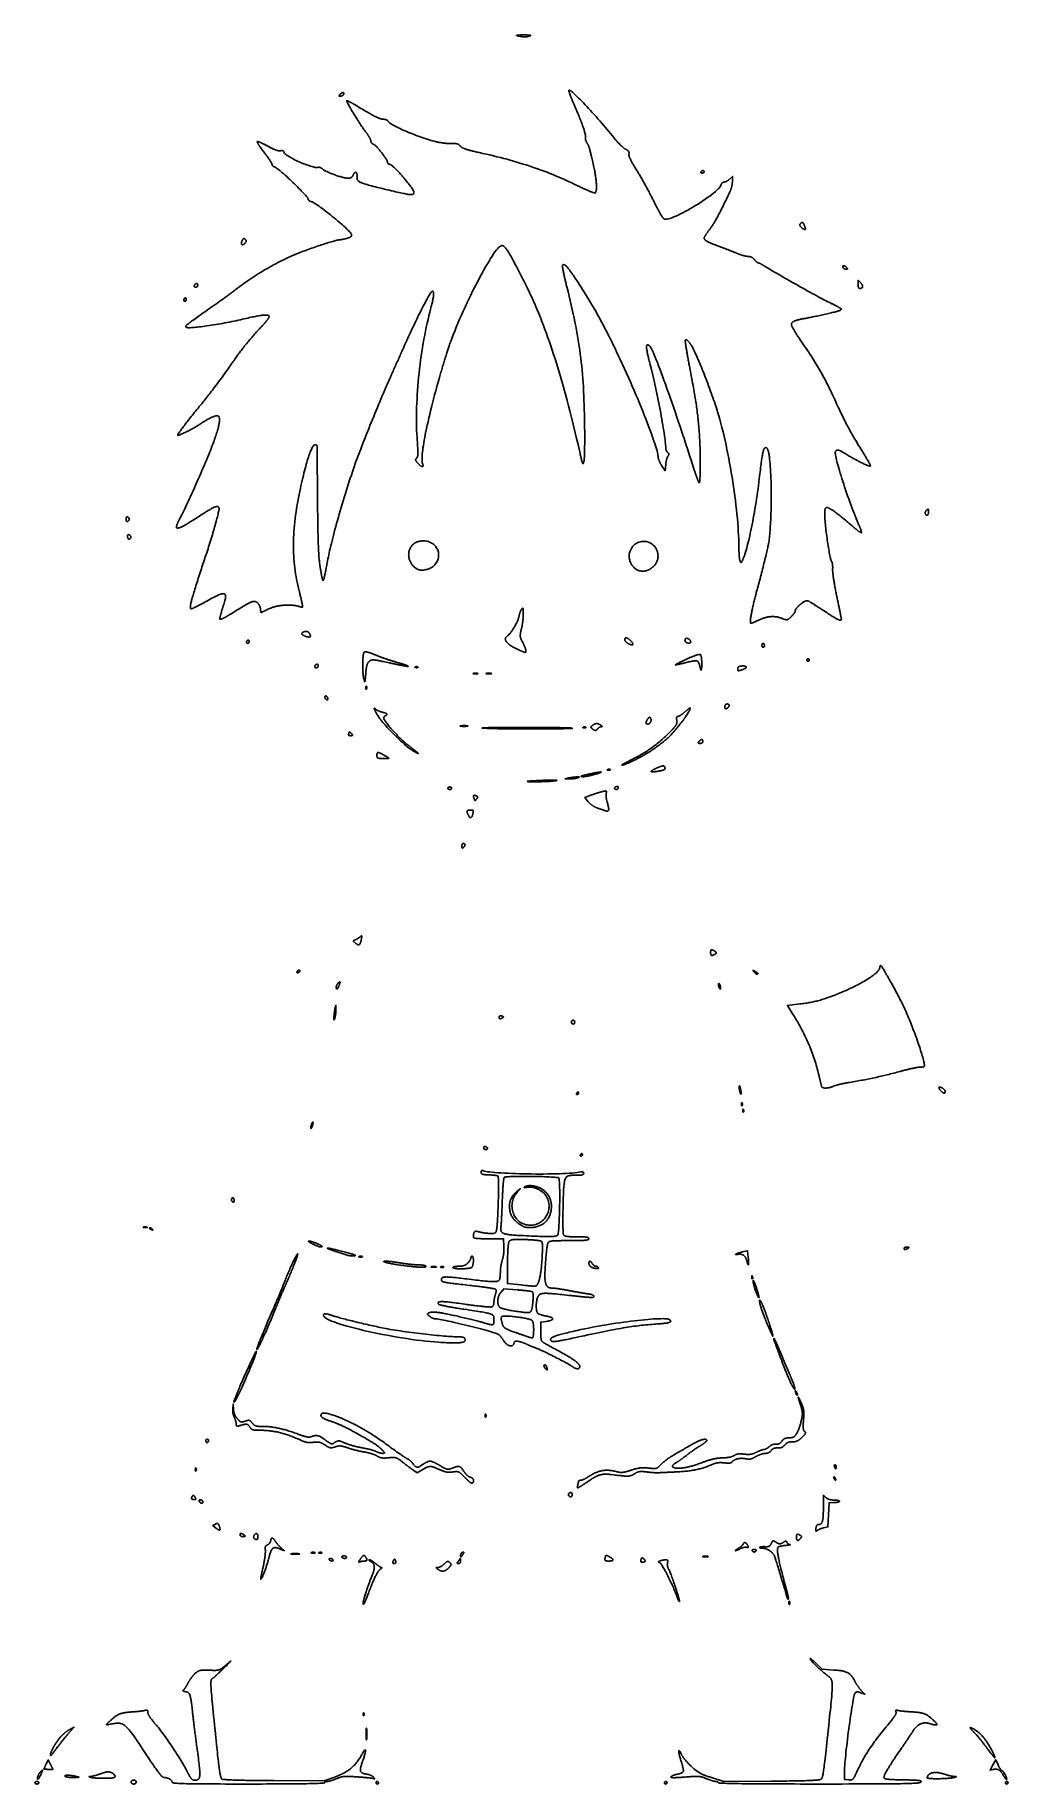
# Model space of a CAD drawing. Extents: x 61.4 to 117, y 125.4 to 225.4.
import ezdxf

# ---------------------------------------------------------------- set-up
doc = ezdxf.new("R2010")
doc.units = 0
doc.layers.add('LAYER_1', color=7, linetype='CONTINUOUS')

msp = doc.modelspace()

# ---------------------------------------------------------------- linework, layer by layer
at = {"layer": 'LAYER_1', "color": 7}
for points in [[(89.019, 225.314), (89.001, 225.317), (88.984, 225.321), (88.969, 225.325), (88.956, 225.328), (88.945, 225.331), (88.935, 225.335), (88.927, 225.338), (88.921, 225.34), (88.917, 225.343), (88.914, 225.345), (88.913, 225.348), (88.914, 225.35), (88.917, 225.352), (88.922, 225.354), (88.929, 225.356), (88.938, 225.357), (88.948, 225.359), (88.961, 225.36), (88.976, 225.362), (88.992, 225.363), (89.011, 225.364), (89.032, 225.365), (89.054, 225.366), (89.079, 225.367), (89.106, 225.367), (89.135, 225.368), (89.166, 225.369), (89.199, 225.369), (89.235, 225.369), (89.272, 225.37), (89.312, 225.37)], [(89.679, 225.314), (89.658, 225.307), (89.637, 225.301), (89.617, 225.295), (89.598, 225.29), (89.58, 225.285), (89.561, 225.281), (89.543, 225.277), (89.525, 225.273), (89.508, 225.27), (89.49, 225.267), (89.472, 225.265), (89.455, 225.263), (89.437, 225.262), (89.419, 225.261), (89.401, 225.261), (89.383, 225.261), (89.364, 225.261), (89.344, 225.262), (89.325, 225.263), (89.304, 225.265), (89.283, 225.267), (89.261, 225.27), (89.238, 225.273), (89.215, 225.277), (89.19, 225.281), (89.165, 225.285), (89.138, 225.29), (89.11, 225.295), (89.081, 225.301), (89.051, 225.307), (89.019, 225.314)], [(89.312, 225.37), (89.348, 225.37), (89.382, 225.37), (89.414, 225.37), (89.445, 225.37), (89.474, 225.369), (89.501, 225.369), (89.527, 225.368), (89.552, 225.367), (89.574, 225.366), (89.595, 225.365), (89.615, 225.364), (89.633, 225.363), (89.649, 225.361), (89.664, 225.36), (89.677, 225.358), (89.689, 225.356), (89.699, 225.355), (89.708, 225.352), (89.715, 225.35), (89.72, 225.348), (89.724, 225.346), (89.726, 225.343), (89.727, 225.34), (89.726, 225.337), (89.724, 225.334), (89.72, 225.331), (89.715, 225.328), (89.708, 225.325), (89.7, 225.321), (89.69, 225.317), (89.679, 225.314)], [(78.853, 221.871), (78.843, 221.871), (78.833, 221.871), (78.824, 221.871), (78.815, 221.871), (78.808, 221.872), (78.801, 221.872), (78.795, 221.873), (78.789, 221.874), (78.784, 221.875), (78.78, 221.877), (78.777, 221.878), (78.774, 221.88), (78.772, 221.883), (78.77, 221.885), (78.77, 221.888), (78.77, 221.891), (78.771, 221.895), (78.772, 221.899), (78.774, 221.903), (78.777, 221.908), (78.781, 221.913), (78.785, 221.919), (78.79, 221.925), (78.796, 221.932), (78.802, 221.939), (78.809, 221.947), (78.817, 221.955), (78.825, 221.964), (78.835, 221.974), (78.845, 221.984), (78.855, 221.994)], [(79.025, 222.072), (79.032, 222.065), (79.037, 222.058), (79.041, 222.05), (79.044, 222.042), (79.047, 222.034), (79.048, 222.025), (79.048, 222.017), (79.047, 222.008), (79.046, 222), (79.043, 221.991), (79.04, 221.982), (79.036, 221.974), (79.031, 221.965), (79.026, 221.957), (79.02, 221.948), (79.013, 221.94), (79.005, 221.933), (78.997, 221.925), (78.989, 221.918), (78.98, 221.911), (78.97, 221.905), (78.96, 221.899), (78.949, 221.893), (78.938, 221.888), (78.927, 221.884), (78.915, 221.88), (78.903, 221.877), (78.891, 221.874), (78.879, 221.872), (78.866, 221.871), (78.853, 221.871)], [(78.855, 221.994), (78.856, 221.994)], [(78.856, 221.994), (78.862, 222.001), (78.869, 222.007), (78.876, 222.013), (78.882, 222.019), (78.889, 222.025), (78.896, 222.03), (78.902, 222.035), (78.909, 222.04), (78.916, 222.045), (78.922, 222.049), (78.929, 222.053), (78.935, 222.057), (78.941, 222.061), (78.948, 222.064), (78.954, 222.067), (78.96, 222.07), (78.965, 222.072), (78.971, 222.074), (78.977, 222.076), (78.982, 222.078), (78.987, 222.079), (78.992, 222.08), (78.997, 222.08), (79.001, 222.081), (79.005, 222.08), (79.009, 222.08), (79.013, 222.079), (79.017, 222.078), (79.02, 222.077), (79.023, 222.075), (79.025, 222.072)], [(92.226, 221.343), (92.207, 221.387), (92.188, 221.43), (92.169, 221.473), (92.151, 221.515), (92.134, 221.557), (92.116, 221.598), (92.1, 221.638), (92.083, 221.678), (92.068, 221.716), (92.053, 221.754), (92.038, 221.79), (92.024, 221.826), (92.011, 221.86), (91.998, 221.894), (91.986, 221.926), (91.975, 221.956), (91.965, 221.986), (91.955, 222.014), (91.946, 222.04), (91.938, 222.065), (91.93, 222.088), (91.924, 222.11), (91.918, 222.129), (91.913, 222.147), (91.909, 222.163), (91.906, 222.178), (91.904, 222.19), (91.903, 222.2), (91.903, 222.208), (91.904, 222.214), (91.906, 222.218)], [(91.906, 222.218), (91.92, 222.222), (91.943, 222.215), (91.973, 222.199), (92.012, 222.172), (92.058, 222.137), (92.111, 222.093), (92.171, 222.041), (92.237, 221.982), (92.309, 221.914), (92.386, 221.841), (92.468, 221.76), (92.554, 221.674), (92.644, 221.582), (92.738, 221.486), (92.836, 221.384), (92.936, 221.279), (93.038, 221.17), (93.142, 221.057), (93.247, 220.942), (93.354, 220.825), (93.461, 220.705), (93.569, 220.585), (93.676, 220.463), (93.782, 220.341), (93.888, 220.218), (93.992, 220.096), (94.094, 219.975), (94.193, 219.855), (94.29, 219.737), (94.383, 219.621), (94.473, 219.508)], [(80.296, 219.835), (80.264, 219.877), (80.229, 219.924), (80.191, 219.976), (80.151, 220.033), (80.11, 220.093), (80.066, 220.157), (80.021, 220.224), (79.975, 220.294), (79.928, 220.366), (79.881, 220.44), (79.833, 220.515), (79.785, 220.591), (79.737, 220.668), (79.689, 220.745), (79.643, 220.821), (79.597, 220.896), (79.553, 220.97), (79.51, 221.042), (79.469, 221.112), (79.43, 221.179), (79.393, 221.243), (79.359, 221.304), (79.328, 221.36), (79.3, 221.412), (79.275, 221.46), (79.255, 221.501), (79.238, 221.537), (79.225, 221.567), (79.217, 221.59), (79.214, 221.606), (79.216, 221.615)], [(79.216, 221.615), (79.218, 221.616), (79.221, 221.616), (79.226, 221.615), (79.232, 221.614), (79.239, 221.612), (79.247, 221.609), (79.256, 221.606), (79.267, 221.602), (79.278, 221.597), (79.29, 221.591), (79.304, 221.585), (79.318, 221.579), (79.333, 221.571), (79.349, 221.563), (79.366, 221.555), (79.383, 221.546), (79.402, 221.537), (79.421, 221.527), (79.441, 221.516), (79.461, 221.505), (79.482, 221.494), (79.503, 221.482), (79.526, 221.469), (79.548, 221.457), (79.571, 221.444), (79.595, 221.43), (79.619, 221.417), (79.643, 221.402), (79.668, 221.388), (79.692, 221.373), (79.718, 221.358)], [(79.718, 221.358), (79.824, 221.295), (79.926, 221.234), (80.022, 221.177), (80.113, 221.123), (80.2, 221.072), (80.282, 221.024), (80.359, 220.979), (80.433, 220.937), (80.502, 220.898), (80.567, 220.861), (80.628, 220.826), (80.686, 220.795), (80.74, 220.765), (80.791, 220.738), (80.839, 220.713), (80.884, 220.691), (80.926, 220.67), (80.966, 220.651), (81.003, 220.635), (81.037, 220.62), (81.07, 220.607), (81.1, 220.595), (81.129, 220.585), (81.156, 220.577), (81.182, 220.57), (81.206, 220.564), (81.229, 220.559), (81.251, 220.556), (81.272, 220.554), (81.293, 220.552), (81.313, 220.552)], [(92.857, 219.493), (92.861, 219.509), (92.863, 219.528), (92.864, 219.55), (92.863, 219.576), (92.86, 219.605), (92.855, 219.638), (92.848, 219.674), (92.84, 219.713), (92.83, 219.756), (92.818, 219.801), (92.805, 219.849), (92.79, 219.9), (92.774, 219.955), (92.756, 220.012), (92.736, 220.071), (92.715, 220.133), (92.692, 220.198), (92.668, 220.266), (92.642, 220.336), (92.615, 220.408), (92.586, 220.483), (92.556, 220.56), (92.525, 220.639), (92.492, 220.72), (92.458, 220.803), (92.422, 220.889), (92.386, 220.976), (92.348, 221.065), (92.309, 221.156), (92.268, 221.248), (92.226, 221.343)], [(81.313, 220.552), (81.325, 220.552), (81.337, 220.551), (81.349, 220.551), (81.36, 220.55), (81.372, 220.548), (81.383, 220.547), (81.394, 220.545), (81.405, 220.543), (81.416, 220.541), (81.427, 220.538), (81.437, 220.536), (81.447, 220.533), (81.457, 220.53), (81.467, 220.526), (81.476, 220.523), (81.485, 220.519), (81.494, 220.515), (81.502, 220.511), (81.51, 220.507), (81.518, 220.502), (81.525, 220.498), (81.532, 220.493), (81.538, 220.488), (81.544, 220.483), (81.55, 220.478), (81.555, 220.473), (81.559, 220.467), (81.563, 220.462), (81.567, 220.456), (81.57, 220.45), (81.573, 220.445)], [(81.573, 220.445), (81.585, 220.423), (81.605, 220.399), (81.632, 220.373), (81.667, 220.345), (81.709, 220.314), (81.758, 220.282), (81.813, 220.248), (81.875, 220.213), (81.942, 220.176), (82.014, 220.138), (82.092, 220.099), (82.174, 220.058), (82.261, 220.017), (82.352, 219.976), (82.447, 219.933), (82.545, 219.891), (82.647, 219.848), (82.751, 219.804), (82.858, 219.761), (82.966, 219.718), (83.077, 219.676), (83.189, 219.633), (83.303, 219.592), (83.417, 219.551), (83.532, 219.51), (83.647, 219.471), (83.762, 219.433), (83.877, 219.397), (83.99, 219.361), (84.103, 219.328), (84.214, 219.296)], [(74.503, 218.651), (74.479, 218.682), (74.455, 218.713), (74.432, 218.743), (74.41, 218.773), (74.388, 218.802), (74.367, 218.831), (74.346, 218.86), (74.326, 218.888), (74.306, 218.915), (74.287, 218.942), (74.269, 218.968), (74.252, 218.993), (74.235, 219.018), (74.219, 219.042), (74.204, 219.065), (74.19, 219.087), (74.176, 219.108), (74.164, 219.128), (74.152, 219.147), (74.142, 219.165), (74.132, 219.182), (74.123, 219.197), (74.116, 219.212), (74.109, 219.225), (74.104, 219.237), (74.1, 219.247), (74.097, 219.257), (74.095, 219.264), (74.094, 219.271), (74.094, 219.275), (74.096, 219.279)], [(74.096, 219.279), (74.099, 219.281), (74.104, 219.282), (74.11, 219.282), (74.118, 219.281), (74.126, 219.28), (74.137, 219.278), (74.148, 219.275), (74.161, 219.271), (74.175, 219.266), (74.19, 219.261), (74.206, 219.255), (74.224, 219.248), (74.242, 219.241), (74.262, 219.233), (74.282, 219.225), (74.303, 219.215), (74.325, 219.206), (74.348, 219.195), (74.372, 219.184), (74.396, 219.173), (74.422, 219.161), (74.447, 219.148), (74.474, 219.135), (74.501, 219.122), (74.528, 219.108), (74.556, 219.093), (74.585, 219.079), (74.613, 219.064), (74.642, 219.048), (74.672, 219.032), (74.702, 219.016)], [(74.702, 219.016), (74.738, 218.996), (74.774, 218.977), (74.809, 218.958), (74.843, 218.941), (74.876, 218.924), (74.908, 218.908), (74.939, 218.892), (74.969, 218.878), (74.998, 218.864), (75.027, 218.851), (75.054, 218.839), (75.081, 218.827), (75.106, 218.817), (75.131, 218.807), (75.155, 218.797), (75.178, 218.789), (75.201, 218.781), (75.222, 218.774), (75.243, 218.768), (75.262, 218.763), (75.282, 218.758), (75.3, 218.754), (75.317, 218.751), (75.334, 218.748), (75.35, 218.746), (75.365, 218.745), (75.379, 218.745), (75.393, 218.745), (75.406, 218.746), (75.418, 218.748), (75.429, 218.75)], [(80.595, 219.314), (80.594, 219.322), (80.593, 219.331), (80.591, 219.341), (80.588, 219.352), (80.585, 219.363), (80.581, 219.376), (80.575, 219.389), (80.57, 219.403), (80.563, 219.417), (80.556, 219.433), (80.549, 219.448), (80.54, 219.465), (80.532, 219.482), (80.522, 219.499), (80.512, 219.517), (80.502, 219.535), (80.491, 219.554), (80.479, 219.573), (80.467, 219.592), (80.455, 219.612), (80.442, 219.632), (80.429, 219.652), (80.416, 219.672), (80.402, 219.692), (80.387, 219.713), (80.373, 219.733), (80.358, 219.754), (80.343, 219.774), (80.327, 219.795), (80.312, 219.815), (80.296, 219.835)], [(80.738, 219.124), (80.731, 219.127), (80.723, 219.13), (80.716, 219.133), (80.708, 219.137), (80.701, 219.141), (80.694, 219.145), (80.687, 219.15), (80.681, 219.155), (80.674, 219.16), (80.668, 219.165), (80.662, 219.171), (80.656, 219.177), (80.65, 219.183), (80.645, 219.189), (80.639, 219.195), (80.634, 219.202), (80.63, 219.209), (80.625, 219.216), (80.621, 219.223), (80.617, 219.23), (80.613, 219.237), (80.61, 219.245), (80.607, 219.252), (80.604, 219.26), (80.602, 219.267), (80.6, 219.275), (80.598, 219.283), (80.597, 219.29), (80.596, 219.298), (80.595, 219.306), (80.595, 219.314)], [(81.547, 218.09), (81.545, 218.108), (81.539, 218.129), (81.53, 218.153), (81.517, 218.181), (81.501, 218.212), (81.483, 218.246), (81.461, 218.282), (81.437, 218.32), (81.411, 218.361), (81.383, 218.402), (81.354, 218.445), (81.322, 218.489), (81.29, 218.534), (81.256, 218.579), (81.221, 218.624), (81.186, 218.669), (81.15, 218.714), (81.115, 218.757), (81.079, 218.8), (81.044, 218.841), (81.009, 218.881), (80.974, 218.919), (80.941, 218.954), (80.909, 218.988), (80.879, 219.018), (80.85, 219.045), (80.823, 219.069), (80.798, 219.089), (80.775, 219.105), (80.755, 219.117), (80.738, 219.124)], [(84.214, 219.296), (84.243, 219.288), (84.272, 219.28), (84.302, 219.273), (84.332, 219.265), (84.362, 219.258), (84.393, 219.251), (84.425, 219.245), (84.456, 219.238), (84.488, 219.232), (84.52, 219.226), (84.552, 219.22), (84.584, 219.215), (84.617, 219.21), (84.649, 219.205), (84.681, 219.2), (84.713, 219.196), (84.745, 219.192), (84.777, 219.188), (84.808, 219.184), (84.839, 219.181), (84.87, 219.178), (84.9, 219.176), (84.93, 219.173), (84.959, 219.172), (84.988, 219.17), (85.016, 219.169), (85.043, 219.168), (85.07, 219.168), (85.096, 219.167), (85.121, 219.168), (85.145, 219.168)], [(85.145, 219.168), (85.179, 219.17), (85.212, 219.17), (85.243, 219.171), (85.272, 219.172), (85.3, 219.172), (85.326, 219.171), (85.351, 219.171), (85.375, 219.17), (85.397, 219.169), (85.418, 219.167), (85.439, 219.165), (85.458, 219.163), (85.476, 219.16), (85.493, 219.157), (85.509, 219.153), (85.525, 219.149), (85.54, 219.145), (85.554, 219.14), (85.567, 219.134), (85.58, 219.128), (85.592, 219.121), (85.604, 219.114), (85.616, 219.106), (85.627, 219.098), (85.638, 219.089), (85.649, 219.079), (85.66, 219.069), (85.67, 219.058), (85.681, 219.046), (85.691, 219.034), (85.702, 219.021)], [(85.702, 219.021), (85.713, 219.008), (85.724, 218.997), (85.736, 218.985), (85.75, 218.973), (85.764, 218.962), (85.78, 218.951), (85.797, 218.94), (85.816, 218.929), (85.836, 218.918), (85.857, 218.907), (85.88, 218.897), (85.905, 218.886), (85.931, 218.875), (85.959, 218.864), (85.989, 218.854), (86.022, 218.843), (86.056, 218.831), (86.092, 218.82), (86.13, 218.809), (86.171, 218.797), (86.214, 218.785), (86.259, 218.773), (86.307, 218.761), (86.357, 218.748), (86.41, 218.735), (86.465, 218.722), (86.524, 218.708), (86.585, 218.694), (86.649, 218.68), (86.716, 218.665), (86.786, 218.649)], [(92.94, 219.204), (92.934, 219.214), (92.928, 219.224), (92.922, 219.235), (92.916, 219.245), (92.91, 219.256), (92.905, 219.266), (92.9, 219.277), (92.895, 219.288), (92.89, 219.298), (92.885, 219.309), (92.881, 219.32), (92.877, 219.33), (92.873, 219.341), (92.87, 219.351), (92.867, 219.361), (92.864, 219.371), (92.861, 219.381), (92.859, 219.391), (92.857, 219.401), (92.855, 219.41), (92.853, 219.419), (92.852, 219.428), (92.851, 219.437), (92.851, 219.445), (92.851, 219.453), (92.851, 219.461), (92.851, 219.468), (92.852, 219.475), (92.853, 219.481), (92.855, 219.487), (92.857, 219.493)], [(93.341, 217.808), (93.318, 217.913), (93.296, 218.011), (93.275, 218.104), (93.255, 218.191), (93.237, 218.272), (93.22, 218.348), (93.203, 218.419), (93.188, 218.485), (93.173, 218.547), (93.159, 218.604), (93.146, 218.657), (93.134, 218.707), (93.122, 218.752), (93.111, 218.794), (93.1, 218.833), (93.09, 218.869), (93.08, 218.902), (93.07, 218.933), (93.061, 218.961), (93.051, 218.988), (93.042, 219.012), (93.033, 219.035), (93.024, 219.056), (93.014, 219.076), (93.005, 219.096), (92.995, 219.114), (92.985, 219.132), (92.975, 219.15), (92.964, 219.168), (92.952, 219.186), (92.94, 219.204)], [(94.473, 219.508), (94.496, 219.479), (94.52, 219.449), (94.544, 219.42), (94.568, 219.391), (94.593, 219.362), (94.617, 219.333), (94.642, 219.305), (94.667, 219.277), (94.692, 219.249), (94.716, 219.222), (94.741, 219.196), (94.765, 219.17), (94.79, 219.144), (94.814, 219.12), (94.837, 219.096), (94.861, 219.072), (94.884, 219.05), (94.907, 219.028), (94.929, 219.007), (94.951, 218.987), (94.972, 218.968), (94.992, 218.95), (95.012, 218.933), (95.031, 218.918), (95.05, 218.903), (95.067, 218.89), (95.084, 218.878), (95.1, 218.867), (95.115, 218.857), (95.129, 218.849), (95.142, 218.842)], [(74.954, 217.955), (74.953, 217.962), (74.952, 217.97), (74.949, 217.98), (74.944, 217.991), (74.939, 218.004), (74.932, 218.018), (74.925, 218.033), (74.916, 218.049), (74.907, 218.067), (74.896, 218.085), (74.884, 218.105), (74.872, 218.126), (74.859, 218.148), (74.844, 218.171), (74.829, 218.194), (74.813, 218.219), (74.797, 218.244), (74.78, 218.27), (74.761, 218.296), (74.743, 218.324), (74.723, 218.351), (74.704, 218.38), (74.683, 218.409), (74.662, 218.438), (74.641, 218.468), (74.619, 218.498), (74.596, 218.528), (74.573, 218.558), (74.55, 218.589), (74.526, 218.62), (74.503, 218.651)], [(75.07, 217.841), (75.064, 217.841), (75.058, 217.842), (75.052, 217.843), (75.046, 217.844), (75.04, 217.845), (75.035, 217.847), (75.029, 217.849), (75.024, 217.851), (75.018, 217.853), (75.013, 217.856), (75.008, 217.859), (75.004, 217.862), (74.999, 217.865), (74.994, 217.869), (74.99, 217.873), (74.986, 217.877), (74.982, 217.881), (74.979, 217.885), (74.975, 217.89), (74.972, 217.894), (74.969, 217.899), (74.966, 217.904), (74.964, 217.909), (74.962, 217.915), (74.96, 217.92), (74.958, 217.926), (74.957, 217.931), (74.956, 217.937), (74.955, 217.943), (74.954, 217.949), (74.954, 217.955)], [(75.429, 218.75), (75.441, 218.753), (75.453, 218.756), (75.464, 218.758), (75.474, 218.759), (75.484, 218.761), (75.494, 218.762), (75.503, 218.763), (75.512, 218.763), (75.521, 218.763), (75.529, 218.762), (75.537, 218.761), (75.544, 218.76), (75.551, 218.758), (75.558, 218.756), (75.565, 218.753), (75.571, 218.75), (75.577, 218.747), (75.582, 218.743), (75.588, 218.739), (75.593, 218.734), (75.598, 218.729), (75.602, 218.723), (75.606, 218.717), (75.611, 218.711), (75.614, 218.704), (75.618, 218.696), (75.621, 218.688), (75.625, 218.68), (75.628, 218.671), (75.631, 218.662), (75.633, 218.652)], [(75.633, 218.652), (75.644, 218.628), (75.664, 218.601), (75.693, 218.572), (75.729, 218.541), (75.773, 218.507), (75.824, 218.472), (75.881, 218.436), (75.944, 218.398), (76.012, 218.36), (76.084, 218.321), (76.16, 218.281), (76.24, 218.241), (76.322, 218.202), (76.406, 218.162), (76.492, 218.124), (76.578, 218.086), (76.665, 218.049), (76.751, 218.014), (76.837, 217.981), (76.921, 217.949), (77.003, 217.92), (77.083, 217.893), (77.159, 217.869), (77.231, 217.847), (77.299, 217.829), (77.362, 217.815), (77.419, 217.804), (77.47, 217.797), (77.514, 217.795), (77.55, 217.797), (77.579, 217.804)], [(81.646, 217.988), (81.641, 217.988), (81.636, 217.988), (81.63, 217.989), (81.625, 217.99), (81.621, 217.991), (81.616, 217.993), (81.611, 217.994), (81.606, 217.996), (81.602, 217.999), (81.598, 218.001), (81.593, 218.004), (81.589, 218.006), (81.585, 218.01), (81.582, 218.013), (81.578, 218.016), (81.574, 218.02), (81.571, 218.024), (81.568, 218.028), (81.565, 218.032), (81.562, 218.036), (81.56, 218.04), (81.558, 218.045), (81.555, 218.049), (81.554, 218.054), (81.552, 218.059), (81.551, 218.064), (81.549, 218.069), (81.548, 218.074), (81.548, 218.08), (81.547, 218.085), (81.547, 218.09)], [(83.059, 216.34), (83.062, 216.361), (83.056, 216.389), (83.043, 216.425), (83.024, 216.466), (82.997, 216.514), (82.965, 216.567), (82.928, 216.625), (82.886, 216.686), (82.839, 216.752), (82.788, 216.821), (82.733, 216.892), (82.676, 216.965), (82.616, 217.04), (82.554, 217.115), (82.49, 217.191), (82.425, 217.267), (82.36, 217.341), (82.294, 217.415), (82.229, 217.486), (82.165, 217.555), (82.101, 217.621), (82.04, 217.683), (81.981, 217.741), (81.924, 217.794), (81.871, 217.842), (81.822, 217.884), (81.776, 217.92), (81.735, 217.949), (81.7, 217.97), (81.67, 217.983), (81.646, 217.988)], [(86.786, 218.649), (86.993, 218.603), (87.198, 218.557), (87.4, 218.51), (87.6, 218.461), (87.797, 218.413), (87.993, 218.363), (88.185, 218.313), (88.376, 218.262), (88.564, 218.21), (88.75, 218.157), (88.934, 218.103), (89.116, 218.049), (89.296, 217.994), (89.474, 217.938), (89.65, 217.881), (89.823, 217.823), (89.995, 217.764), (90.165, 217.705), (90.333, 217.644), (90.5, 217.582), (90.664, 217.52), (90.827, 217.457), (90.988, 217.392), (91.148, 217.327), (91.306, 217.26), (91.462, 217.193), (91.617, 217.125), (91.77, 217.055), (91.922, 216.985), (92.072, 216.913), (92.221, 216.841)], [(95.142, 218.842), (95.159, 218.834), (95.175, 218.826), (95.191, 218.818), (95.206, 218.81), (95.22, 218.802), (95.233, 218.794), (95.245, 218.786), (95.257, 218.779), (95.268, 218.771), (95.278, 218.763), (95.287, 218.755), (95.296, 218.747), (95.304, 218.74), (95.311, 218.732), (95.317, 218.723), (95.323, 218.715), (95.328, 218.707), (95.333, 218.698), (95.337, 218.689), (95.34, 218.68), (95.343, 218.671), (95.346, 218.662), (95.347, 218.652), (95.348, 218.642), (95.349, 218.631), (95.349, 218.621), (95.349, 218.61), (95.348, 218.598), (95.347, 218.586), (95.345, 218.574), (95.343, 218.561)], [(95.343, 218.561), (95.341, 218.549), (95.34, 218.536), (95.341, 218.522), (95.342, 218.507), (95.344, 218.49), (95.348, 218.473), (95.352, 218.454), (95.358, 218.435), (95.364, 218.414), (95.372, 218.392), (95.381, 218.368), (95.391, 218.344), (95.402, 218.318), (95.414, 218.291), (95.427, 218.263), (95.441, 218.233), (95.456, 218.202), (95.473, 218.17), (95.491, 218.137), (95.509, 218.102), (95.529, 218.065), (95.551, 218.027), (95.573, 217.988), (95.597, 217.948), (95.621, 217.906), (95.647, 217.862), (95.675, 217.817), (95.703, 217.77), (95.733, 217.722), (95.764, 217.673), (95.796, 217.622)], [(77.005, 216.006), (77, 216.026), (76.984, 216.054), (76.958, 216.09), (76.924, 216.135), (76.881, 216.186), (76.83, 216.243), (76.773, 216.307), (76.709, 216.375), (76.64, 216.447), (76.565, 216.524), (76.487, 216.603), (76.404, 216.685), (76.319, 216.768), (76.232, 216.853), (76.143, 216.938), (76.053, 217.023), (75.963, 217.108), (75.874, 217.191), (75.786, 217.271), (75.7, 217.349), (75.616, 217.424), (75.535, 217.495), (75.459, 217.56), (75.387, 217.621), (75.32, 217.676), (75.26, 217.723), (75.206, 217.764), (75.159, 217.797), (75.121, 217.821), (75.091, 217.836), (75.07, 217.841)], [(77.579, 217.804), (77.585, 217.806), (77.591, 217.807), (77.598, 217.809), (77.605, 217.809), (77.612, 217.81), (77.619, 217.81), (77.627, 217.809), (77.635, 217.809), (77.643, 217.808), (77.652, 217.806), (77.66, 217.804), (77.669, 217.802), (77.678, 217.8), (77.687, 217.797), (77.696, 217.794), (77.705, 217.79), (77.714, 217.786), (77.724, 217.782), (77.733, 217.778), (77.742, 217.773), (77.752, 217.768), (77.761, 217.763), (77.77, 217.758), (77.78, 217.752), (77.789, 217.746), (77.798, 217.74), (77.807, 217.733), (77.815, 217.726), (77.824, 217.719), (77.833, 217.712), (77.841, 217.705)], [(77.841, 217.705), (77.862, 217.687), (77.887, 217.669), (77.917, 217.65), (77.95, 217.629), (77.987, 217.609), (78.028, 217.587), (78.071, 217.566), (78.117, 217.544), (78.166, 217.521), (78.217, 217.499), (78.27, 217.476), (78.324, 217.454), (78.38, 217.432), (78.437, 217.41), (78.495, 217.388), (78.553, 217.367), (78.611, 217.347), (78.669, 217.327), (78.727, 217.308), (78.784, 217.29), (78.84, 217.273), (78.894, 217.257), (78.948, 217.243), (78.999, 217.229), (79.048, 217.217), (79.095, 217.207), (79.139, 217.198), (79.18, 217.191), (79.218, 217.186), (79.252, 217.183), (79.282, 217.182)], [(79.282, 217.182), (79.297, 217.182), (79.312, 217.183), (79.327, 217.183), (79.34, 217.184), (79.354, 217.186), (79.367, 217.188), (79.379, 217.19), (79.391, 217.192), (79.403, 217.195), (79.414, 217.198), (79.425, 217.202), (79.436, 217.206), (79.446, 217.21), (79.456, 217.215), (79.465, 217.22), (79.474, 217.226), (79.483, 217.232), (79.492, 217.238), (79.5, 217.245), (79.508, 217.253), (79.516, 217.261), (79.523, 217.269), (79.531, 217.278), (79.538, 217.287), (79.545, 217.297), (79.552, 217.307), (79.558, 217.318), (79.565, 217.33), (79.571, 217.342), (79.577, 217.354), (79.583, 217.367)], [(79.583, 217.367), (79.594, 217.39), (79.606, 217.411), (79.617, 217.43), (79.628, 217.448), (79.639, 217.463), (79.65, 217.477), (79.661, 217.489), (79.672, 217.498), (79.683, 217.507), (79.693, 217.513), (79.704, 217.517), (79.714, 217.52), (79.723, 217.521), (79.733, 217.521), (79.742, 217.518), (79.751, 217.514), (79.759, 217.508), (79.766, 217.501), (79.774, 217.492), (79.78, 217.481), (79.786, 217.469), (79.792, 217.455), (79.797, 217.44), (79.801, 217.423), (79.804, 217.404), (79.806, 217.384), (79.808, 217.363), (79.809, 217.34), (79.809, 217.315), (79.808, 217.29), (79.807, 217.262)], [(79.807, 217.262), (79.805, 217.234), (79.804, 217.207), (79.805, 217.181), (79.807, 217.157), (79.811, 217.134), (79.818, 217.112), (79.827, 217.09), (79.839, 217.07), (79.854, 217.05), (79.872, 217.03), (79.894, 217.011), (79.92, 216.992), (79.95, 216.973), (79.984, 216.955), (80.024, 216.936), (80.068, 216.917), (80.118, 216.898), (80.173, 216.878), (80.234, 216.858), (80.301, 216.837), (80.375, 216.815), (80.456, 216.792), (80.543, 216.768), (80.638, 216.743), (80.74, 216.717), (80.85, 216.689), (80.969, 216.66), (81.095, 216.629), (81.231, 216.596), (81.375, 216.562), (81.528, 216.525)], [(93.412, 216.338), (93.423, 216.347), (93.433, 216.36), (93.443, 216.376), (93.451, 216.396), (93.459, 216.419), (93.465, 216.446), (93.471, 216.475), (93.475, 216.508), (93.479, 216.543), (93.482, 216.581), (93.484, 216.622), (93.485, 216.665), (93.485, 216.711), (93.485, 216.758), (93.483, 216.809), (93.48, 216.861), (93.477, 216.915), (93.473, 216.971), (93.468, 217.028), (93.462, 217.087), (93.455, 217.148), (93.447, 217.21), (93.439, 217.273), (93.429, 217.337), (93.419, 217.402), (93.408, 217.468), (93.397, 217.535), (93.384, 217.603), (93.371, 217.671), (93.356, 217.739), (93.341, 217.808)], [(95.796, 217.622), (95.822, 217.579), (95.849, 217.535), (95.877, 217.489), (95.906, 217.441), (95.936, 217.391), (95.966, 217.34), (95.997, 217.287), (96.029, 217.233), (96.061, 217.177), (96.093, 217.121), (96.126, 217.063), (96.159, 217.005), (96.192, 216.945), (96.226, 216.885), (96.259, 216.825), (96.293, 216.764), (96.326, 216.703), (96.359, 216.641), (96.392, 216.58), (96.425, 216.519), (96.458, 216.458), (96.49, 216.397), (96.521, 216.337), (96.552, 216.277), (96.583, 216.218), (96.613, 216.16), (96.642, 216.103), (96.67, 216.047), (96.697, 215.992), (96.724, 215.938), (96.749, 215.886)], [(99.527, 217.475), (99.521, 217.475), (99.515, 217.475), (99.51, 217.476), (99.504, 217.477), (99.499, 217.478), (99.494, 217.479), (99.49, 217.48), (99.485, 217.481), (99.481, 217.483), (99.477, 217.485), (99.473, 217.486), (99.47, 217.488), (99.467, 217.491), (99.464, 217.493), (99.461, 217.495), (99.459, 217.498), (99.456, 217.501), (99.455, 217.503), (99.453, 217.506), (99.452, 217.509), (99.451, 217.513), (99.45, 217.516), (99.45, 217.519), (99.45, 217.523), (99.45, 217.526), (99.45, 217.53), (99.451, 217.533), (99.453, 217.537), (99.454, 217.541), (99.456, 217.545), (99.458, 217.548)], [(99.458, 217.548), (99.461, 217.552), (99.463, 217.556), (99.466, 217.56), (99.469, 217.564), (99.472, 217.567), (99.475, 217.571), (99.479, 217.574), (99.482, 217.578), (99.486, 217.581), (99.489, 217.584), (99.493, 217.587), (99.497, 217.59), (99.501, 217.593), (99.504, 217.596), (99.508, 217.599), (99.512, 217.601), (99.516, 217.604), (99.521, 217.606), (99.525, 217.608), (99.529, 217.61), (99.533, 217.612), (99.537, 217.614), (99.541, 217.616), (99.545, 217.617), (99.549, 217.618), (99.553, 217.619), (99.557, 217.62), (99.561, 217.621), (99.565, 217.621), (99.569, 217.622), (99.572, 217.622)], [(99.641, 217.548), (99.641, 217.545), (99.641, 217.541), (99.64, 217.537), (99.639, 217.533), (99.637, 217.53), (99.636, 217.526), (99.634, 217.523), (99.632, 217.519), (99.629, 217.516), (99.627, 217.513), (99.624, 217.509), (99.621, 217.506), (99.617, 217.503), (99.614, 217.501), (99.61, 217.498), (99.606, 217.495), (99.602, 217.493), (99.597, 217.491), (99.593, 217.488), (99.588, 217.486), (99.583, 217.485), (99.578, 217.483), (99.573, 217.481), (99.567, 217.48), (99.562, 217.479), (99.556, 217.478), (99.551, 217.477), (99.545, 217.476), (99.539, 217.475), (99.533, 217.475), (99.527, 217.475)], [(99.572, 217.622), (99.576, 217.622), (99.58, 217.621), (99.583, 217.621), (99.587, 217.62), (99.59, 217.619), (99.593, 217.618), (99.597, 217.617), (99.6, 217.616), (99.603, 217.614), (99.606, 217.612), (99.609, 217.61), (99.612, 217.608), (99.615, 217.606), (99.617, 217.604), (99.62, 217.601), (99.622, 217.599), (99.625, 217.596), (99.627, 217.593), (99.629, 217.59), (99.631, 217.587), (99.632, 217.584), (99.634, 217.581), (99.636, 217.578), (99.637, 217.574), (99.638, 217.571), (99.639, 217.567), (99.64, 217.564), (99.64, 217.56), (99.641, 217.556), (99.641, 217.552), (99.641, 217.548)], [(100.615, 216.814), (100.617, 216.821), (100.619, 216.829), (100.622, 216.837), (100.625, 216.844), (100.629, 216.852), (100.633, 216.859), (100.637, 216.866), (100.641, 216.873), (100.646, 216.88), (100.65, 216.886), (100.655, 216.893), (100.661, 216.899), (100.666, 216.905), (100.672, 216.91), (100.677, 216.916), (100.683, 216.921), (100.689, 216.926), (100.696, 216.931), (100.702, 216.935), (100.708, 216.939), (100.715, 216.943), (100.722, 216.947), (100.728, 216.95), (100.735, 216.953), (100.742, 216.955), (100.749, 216.957), (100.756, 216.959), (100.763, 216.96), (100.77, 216.961), (100.777, 216.962), (100.784, 216.962)], [(100.784, 216.962), (100.791, 216.962), (100.798, 216.963), (100.806, 216.964), (100.814, 216.966), (100.823, 216.968), (100.832, 216.97), (100.841, 216.973), (100.85, 216.976), (100.86, 216.979), (100.869, 216.983), (100.879, 216.987), (100.889, 216.991), (100.9, 216.996), (100.91, 217.001), (100.92, 217.006), (100.931, 217.012), (100.941, 217.018), (100.952, 217.024), (100.963, 217.03), (100.973, 217.037), (100.984, 217.044), (100.994, 217.051), (101.005, 217.058), (101.015, 217.065), (101.026, 217.073), (101.036, 217.081), (101.046, 217.089), (101.055, 217.097), (101.065, 217.105), (101.074, 217.113), (101.084, 217.122)], [(101.084, 217.122), (101.253, 217.281), (101.253, 216.993)], [(101.253, 216.993), (101.253, 216.978), (101.253, 216.961), (101.252, 216.945), (101.25, 216.927), (101.249, 216.91), (101.247, 216.891), (101.244, 216.873), (101.242, 216.854), (101.239, 216.834), (101.236, 216.815), (101.232, 216.795), (101.228, 216.775), (101.224, 216.755), (101.22, 216.735), (101.215, 216.714), (101.21, 216.694), (101.205, 216.674), (101.199, 216.653), (101.194, 216.633), (101.188, 216.613), (101.182, 216.593), (101.176, 216.574), (101.17, 216.554), (101.163, 216.535), (101.156, 216.516), (101.15, 216.498), (101.143, 216.48), (101.136, 216.462), (101.128, 216.445), (101.121, 216.429), (101.114, 216.413)], [(77.207, 215.838), (77.195, 215.841), (77.183, 215.844), (77.172, 215.847), (77.161, 215.85), (77.151, 215.854), (77.14, 215.858), (77.13, 215.862), (77.121, 215.866), (77.111, 215.87), (77.102, 215.875), (77.094, 215.88), (77.086, 215.885), (77.078, 215.89), (77.07, 215.895), (77.063, 215.901), (77.056, 215.906), (77.05, 215.912), (77.044, 215.918), (77.038, 215.924), (77.033, 215.93), (77.028, 215.937), (77.024, 215.943), (77.02, 215.95), (77.017, 215.956), (77.014, 215.963), (77.011, 215.97), (77.009, 215.977), (77.007, 215.984), (77.006, 215.991), (77.006, 215.999), (77.005, 216.006)], [(81.528, 216.525), (81.659, 216.494), (81.782, 216.465), (81.897, 216.438), (82.004, 216.413), (82.105, 216.389), (82.198, 216.368), (82.285, 216.348), (82.366, 216.33), (82.44, 216.314), (82.509, 216.3), (82.572, 216.287), (82.63, 216.276), (82.682, 216.267), (82.73, 216.259), (82.773, 216.253), (82.812, 216.248), (82.847, 216.245), (82.879, 216.243), (82.906, 216.243), (82.931, 216.244), (82.952, 216.246), (82.971, 216.25), (82.987, 216.255), (83.001, 216.262), (83.013, 216.27), (83.023, 216.279), (83.032, 216.289), (83.04, 216.3), (83.047, 216.312), (83.053, 216.326), (83.059, 216.34)], [(92.221, 216.841), (92.281, 216.811), (92.339, 216.783), (92.397, 216.755), (92.454, 216.728), (92.51, 216.701), (92.566, 216.675), (92.62, 216.649), (92.673, 216.625), (92.726, 216.601), (92.777, 216.578), (92.826, 216.555), (92.874, 216.534), (92.921, 216.513), (92.966, 216.494), (93.01, 216.475), (93.051, 216.457), (93.091, 216.441), (93.129, 216.425), (93.165, 216.411), (93.199, 216.398), (93.231, 216.386), (93.261, 216.375), (93.288, 216.365), (93.313, 216.357), (93.335, 216.35), (93.355, 216.344), (93.372, 216.34), (93.386, 216.337), (93.398, 216.336), (93.406, 216.336), (93.412, 216.338)], [(97.352, 214.848), (97.395, 214.835), (97.451, 214.833), (97.521, 214.841), (97.602, 214.859), (97.694, 214.886), (97.797, 214.922), (97.908, 214.966), (98.027, 215.017), (98.154, 215.075), (98.286, 215.14), (98.422, 215.209), (98.563, 215.284), (98.707, 215.362), (98.852, 215.445), (98.998, 215.53), (99.144, 215.618), (99.289, 215.708), (99.431, 215.799), (99.571, 215.891), (99.705, 215.982), (99.835, 216.073), (99.958, 216.163), (100.074, 216.251), (100.182, 216.336), (100.28, 216.418), (100.367, 216.497), (100.444, 216.571), (100.508, 216.641), (100.558, 216.705), (100.594, 216.763), (100.615, 216.814)], [(101.114, 216.413), (101.05, 216.279), (100.989, 216.152), (100.931, 216.031), (100.876, 215.916), (100.823, 215.807), (100.773, 215.704), (100.725, 215.607), (100.68, 215.514), (100.636, 215.427), (100.595, 215.344), (100.556, 215.266), (100.518, 215.192), (100.482, 215.122), (100.448, 215.056), (100.415, 214.993), (100.383, 214.934), (100.352, 214.878), (100.323, 214.825), (100.294, 214.774), (100.266, 214.726), (100.239, 214.68), (100.212, 214.636), (100.186, 214.594), (100.159, 214.553), (100.133, 214.514), (100.108, 214.475), (100.081, 214.437), (100.055, 214.4), (100.029, 214.363), (100.001, 214.327), (99.974, 214.29)], [(79.482, 213.982), (79.474, 214.005), (79.454, 214.037), (79.423, 214.076), (79.383, 214.122), (79.333, 214.175), (79.275, 214.233), (79.21, 214.296), (79.137, 214.364), (79.058, 214.436), (78.974, 214.512), (78.885, 214.59), (78.792, 214.67), (78.695, 214.752), (78.596, 214.836), (78.495, 214.919), (78.392, 215.003), (78.29, 215.085), (78.187, 215.167), (78.086, 215.246), (77.986, 215.323), (77.888, 215.397), (77.794, 215.468), (77.704, 215.534), (77.618, 215.595), (77.537, 215.651), (77.463, 215.7), (77.395, 215.744), (77.335, 215.78), (77.283, 215.808), (77.24, 215.827), (77.207, 215.838)], [(96.749, 215.886), (96.774, 215.835), (96.799, 215.784), (96.824, 215.734), (96.849, 215.684), (96.874, 215.635), (96.899, 215.587), (96.924, 215.54), (96.948, 215.493), (96.972, 215.448), (96.996, 215.404), (97.019, 215.361), (97.043, 215.319), (97.065, 215.278), (97.087, 215.239), (97.109, 215.201), (97.13, 215.164), (97.151, 215.129), (97.171, 215.096), (97.19, 215.065), (97.208, 215.035), (97.226, 215.007), (97.243, 214.981), (97.259, 214.957), (97.274, 214.936), (97.289, 214.916), (97.302, 214.899), (97.314, 214.884), (97.325, 214.871), (97.335, 214.861), (97.344, 214.853), (97.352, 214.848)], [(79.226, 213.744), (79.247, 213.75), (79.268, 213.756), (79.287, 213.762), (79.305, 213.768), (79.322, 213.774), (79.338, 213.779), (79.354, 213.785), (79.368, 213.791), (79.381, 213.797), (79.393, 213.803), (79.405, 213.809), (79.416, 213.815), (79.425, 213.821), (79.434, 213.828), (79.442, 213.834), (79.45, 213.841), (79.456, 213.848), (79.462, 213.855), (79.467, 213.863), (79.472, 213.871), (79.476, 213.879), (79.479, 213.887), (79.481, 213.896), (79.483, 213.905), (79.485, 213.915), (79.485, 213.925), (79.486, 213.935), (79.486, 213.946), (79.485, 213.958), (79.484, 213.969), (79.482, 213.982)], [(99.974, 214.29), (99.956, 214.267), (99.939, 214.243), (99.922, 214.22), (99.905, 214.197), (99.888, 214.174), (99.872, 214.152), (99.856, 214.13), (99.841, 214.108), (99.826, 214.086), (99.811, 214.065), (99.797, 214.044), (99.783, 214.023), (99.77, 214.003), (99.757, 213.984), (99.745, 213.965), (99.733, 213.947), (99.722, 213.929), (99.712, 213.912), (99.702, 213.896), (99.693, 213.88), (99.684, 213.865), (99.676, 213.851), (99.669, 213.838), (99.663, 213.826), (99.657, 213.814), (99.653, 213.804), (99.649, 213.795), (99.646, 213.786), (99.643, 213.779), (99.642, 213.773), (99.642, 213.768)], [(105.182, 214.388), (105.171, 214.399), (105.162, 214.41), (105.153, 214.42), (105.145, 214.43), (105.137, 214.439), (105.13, 214.448), (105.124, 214.457), (105.119, 214.465), (105.114, 214.473), (105.109, 214.48), (105.106, 214.487), (105.103, 214.494), (105.101, 214.501), (105.099, 214.507), (105.098, 214.513), (105.098, 214.52), (105.098, 214.526), (105.099, 214.531), (105.1, 214.537), (105.103, 214.543), (105.106, 214.549), (105.109, 214.555), (105.113, 214.561), (105.118, 214.567), (105.123, 214.574), (105.129, 214.58), (105.136, 214.587), (105.143, 214.593), (105.151, 214.6), (105.16, 214.608), (105.169, 214.616)], [(105.169, 214.616), (105.178, 214.623), (105.186, 214.629), (105.194, 214.635), (105.202, 214.641), (105.209, 214.645), (105.217, 214.649), (105.223, 214.653), (105.23, 214.655), (105.236, 214.657), (105.242, 214.659), (105.248, 214.66), (105.254, 214.66), (105.26, 214.659), (105.265, 214.657), (105.27, 214.655), (105.276, 214.652), (105.281, 214.649), (105.286, 214.644), (105.291, 214.639), (105.296, 214.633), (105.301, 214.626), (105.306, 214.618), (105.311, 214.61), (105.316, 214.601), (105.321, 214.591), (105.326, 214.58), (105.331, 214.568), (105.337, 214.555), (105.342, 214.541), (105.348, 214.527), (105.354, 214.511)], [(105.429, 214.284), (105.428, 214.277), (105.427, 214.27), (105.425, 214.265), (105.422, 214.26), (105.419, 214.257), (105.415, 214.253), (105.41, 214.251), (105.404, 214.25), (105.399, 214.249), (105.392, 214.249), (105.385, 214.249), (105.377, 214.25), (105.369, 214.252), (105.361, 214.255), (105.352, 214.258), (105.343, 214.262), (105.333, 214.267), (105.323, 214.272), (105.313, 214.278), (105.303, 214.284), (105.292, 214.291), (105.282, 214.298), (105.271, 214.306), (105.26, 214.315), (105.248, 214.324), (105.237, 214.333), (105.226, 214.343), (105.215, 214.354), (105.204, 214.365), (105.193, 214.376), (105.182, 214.388)], [(105.354, 214.511), (105.358, 214.501), (105.362, 214.491), (105.366, 214.48), (105.37, 214.47), (105.373, 214.46), (105.377, 214.45), (105.38, 214.44), (105.384, 214.43), (105.387, 214.421), (105.391, 214.412), (105.394, 214.402), (105.397, 214.393), (105.4, 214.385), (105.403, 214.376), (105.405, 214.368), (105.408, 214.36), (105.41, 214.352), (105.413, 214.345), (105.415, 214.338), (105.417, 214.331), (105.419, 214.325), (105.421, 214.319), (105.422, 214.313), (105.424, 214.308), (105.425, 214.303), (105.426, 214.298), (105.427, 214.295), (105.428, 214.291), (105.428, 214.288), (105.428, 214.286), (105.429, 214.284)], [(73.197, 213.464), (73.197, 213.469), (73.197, 213.475), (73.198, 213.48), (73.199, 213.486), (73.2, 213.492), (73.201, 213.498), (73.202, 213.504), (73.203, 213.51), (73.205, 213.517), (73.206, 213.523), (73.208, 213.53), (73.21, 213.537), (73.212, 213.544), (73.214, 213.551), (73.217, 213.558), (73.219, 213.565), (73.222, 213.572), (73.225, 213.579), (73.227, 213.586), (73.23, 213.593), (73.233, 213.6), (73.236, 213.607), (73.239, 213.614), (73.243, 213.621), (73.246, 213.627), (73.249, 213.634), (73.253, 213.641), (73.256, 213.647), (73.26, 213.653), (73.263, 213.659), (73.267, 213.665)], [(73.418, 213.486), (73.407, 213.473), (73.396, 213.461), (73.385, 213.45), (73.375, 213.439), (73.364, 213.43), (73.354, 213.421), (73.343, 213.413), (73.333, 213.405), (73.323, 213.399), (73.313, 213.393), (73.304, 213.389), (73.295, 213.385), (73.286, 213.381), (73.277, 213.379), (73.269, 213.377), (73.261, 213.377), (73.253, 213.377), (73.246, 213.377), (73.239, 213.379), (73.232, 213.382), (73.226, 213.385), (73.221, 213.389), (73.216, 213.394), (73.212, 213.4), (73.208, 213.407), (73.204, 213.414), (73.202, 213.423), (73.199, 213.432), (73.198, 213.442), (73.197, 213.453), (73.197, 213.464)], [(73.267, 213.665), (73.272, 213.673), (73.277, 213.681), (73.282, 213.688), (73.287, 213.694), (73.292, 213.7), (73.297, 213.706), (73.301, 213.711), (73.306, 213.715), (73.31, 213.719), (73.315, 213.723), (73.32, 213.726), (73.324, 213.728), (73.329, 213.73), (73.333, 213.732), (73.338, 213.733), (73.342, 213.734), (73.347, 213.734), (73.352, 213.733), (73.357, 213.733), (73.362, 213.731), (73.367, 213.73), (73.372, 213.727), (73.377, 213.725), (73.382, 213.722), (73.388, 213.718), (73.393, 213.714), (73.399, 213.709), (73.405, 213.704), (73.411, 213.699), (73.418, 213.693), (73.424, 213.687)], [(73.424, 213.687), (73.43, 213.68), (73.436, 213.674), (73.442, 213.667), (73.447, 213.661), (73.452, 213.655), (73.456, 213.649), (73.46, 213.643), (73.463, 213.637), (73.466, 213.631), (73.468, 213.626), (73.47, 213.62), (73.472, 213.614), (73.473, 213.608), (73.474, 213.602), (73.474, 213.596), (73.474, 213.591), (73.473, 213.585), (73.472, 213.578), (73.471, 213.572), (73.469, 213.566), (73.466, 213.56), (73.464, 213.553), (73.46, 213.546), (73.457, 213.539), (73.452, 213.532), (73.448, 213.525), (73.443, 213.518), (73.437, 213.51), (73.431, 213.502), (73.425, 213.494), (73.418, 213.486)], [(76.456, 212.9), (76.543, 212.934), (76.632, 212.969), (76.724, 213.004), (76.816, 213.039), (76.91, 213.074), (77.005, 213.109), (77.1, 213.144), (77.196, 213.178), (77.292, 213.212), (77.388, 213.245), (77.483, 213.278), (77.577, 213.31), (77.67, 213.342), (77.762, 213.372), (77.852, 213.402), (77.941, 213.43), (78.027, 213.457), (78.11, 213.483), (78.191, 213.508), (78.268, 213.531), (78.342, 213.553), (78.412, 213.573), (78.479, 213.592), (78.541, 213.608), (78.598, 213.623), (78.651, 213.636), (78.698, 213.646), (78.74, 213.655), (78.776, 213.661), (78.806, 213.665), (78.83, 213.666)], [(78.83, 213.666), (78.837, 213.666), (78.844, 213.667), (78.852, 213.667), (78.86, 213.668), (78.87, 213.669), (78.879, 213.67), (78.889, 213.671), (78.9, 213.673), (78.911, 213.674), (78.923, 213.676), (78.935, 213.678), (78.948, 213.68), (78.961, 213.683), (78.974, 213.685), (78.988, 213.688), (79.001, 213.691), (79.016, 213.693), (79.03, 213.696), (79.045, 213.7), (79.059, 213.703), (79.074, 213.706), (79.089, 213.71), (79.104, 213.713), (79.12, 213.717), (79.135, 213.72), (79.15, 213.724), (79.165, 213.728), (79.181, 213.732), (79.196, 213.736), (79.211, 213.74), (79.226, 213.744)], [(87.984, 213.295), (87.937, 213.263), (87.883, 213.213), (87.823, 213.147), (87.756, 213.066), (87.684, 212.969), (87.607, 212.859), (87.524, 212.735), (87.437, 212.598), (87.346, 212.45), (87.251, 212.291), (87.153, 212.122), (87.053, 211.943), (86.949, 211.755), (86.844, 211.56), (86.737, 211.358), (86.629, 211.15), (86.52, 210.936), (86.411, 210.717), (86.301, 210.494), (86.192, 210.269), (86.084, 210.041), (85.977, 209.811), (85.872, 209.581), (85.769, 209.35), (85.668, 209.121), (85.57, 208.893), (85.475, 208.668), (85.384, 208.445), (85.297, 208.227), (85.215, 208.013), (85.137, 207.805)], [(88.518, 212.86), (88.49, 212.904), (88.463, 212.946), (88.437, 212.986), (88.413, 213.023), (88.39, 213.057), (88.368, 213.089), (88.347, 213.119), (88.327, 213.147), (88.308, 213.172), (88.29, 213.196), (88.272, 213.217), (88.256, 213.236), (88.24, 213.254), (88.224, 213.269), (88.209, 213.283), (88.195, 213.294), (88.181, 213.304), (88.167, 213.313), (88.154, 213.32), (88.14, 213.325), (88.127, 213.328), (88.114, 213.331), (88.1, 213.331), (88.087, 213.331), (88.073, 213.329), (88.06, 213.326), (88.045, 213.322), (88.031, 213.317), (88.016, 213.31), (88, 213.303), (87.984, 213.295)], [(99.642, 213.768), (99.642, 213.754), (99.644, 213.741), (99.646, 213.728), (99.65, 213.715), (99.656, 213.703), (99.662, 213.69), (99.67, 213.678), (99.68, 213.665), (99.691, 213.653), (99.704, 213.64), (99.719, 213.628), (99.736, 213.615), (99.755, 213.602), (99.775, 213.588), (99.798, 213.575), (99.823, 213.561), (99.851, 213.546), (99.881, 213.531), (99.913, 213.516), (99.948, 213.5), (99.985, 213.483), (100.025, 213.466), (100.068, 213.448), (100.114, 213.43), (100.163, 213.41), (100.215, 213.39), (100.27, 213.369), (100.328, 213.347), (100.389, 213.324), (100.454, 213.3), (100.523, 213.275)], [(100.523, 213.275), (100.56, 213.261), (100.597, 213.247), (100.636, 213.233), (100.674, 213.219), (100.713, 213.205), (100.752, 213.19), (100.791, 213.175), (100.83, 213.161), (100.869, 213.146), (100.908, 213.131), (100.946, 213.116), (100.985, 213.102), (101.023, 213.087), (101.061, 213.072), (101.098, 213.058), (101.135, 213.044), (101.171, 213.029), (101.207, 213.016), (101.241, 213.002), (101.275, 212.989), (101.308, 212.975), (101.34, 212.963), (101.371, 212.95), (101.401, 212.938), (101.429, 212.927), (101.456, 212.916), (101.482, 212.905), (101.507, 212.895), (101.53, 212.885), (101.551, 212.876), (101.571, 212.867)], [(72.903, 210.843), (73.002, 210.919), (73.102, 210.996), (73.205, 211.073), (73.31, 211.149), (73.417, 211.225), (73.526, 211.301), (73.636, 211.377), (73.747, 211.452), (73.86, 211.527), (73.975, 211.601), (74.09, 211.674), (74.206, 211.747), (74.324, 211.818), (74.442, 211.889), (74.561, 211.96), (74.68, 212.029), (74.8, 212.097), (74.92, 212.164), (75.04, 212.229), (75.16, 212.294), (75.281, 212.357), (75.401, 212.419), (75.521, 212.479), (75.64, 212.538), (75.759, 212.595), (75.878, 212.65), (75.995, 212.704), (76.112, 212.756), (76.228, 212.806), (76.342, 212.854), (76.456, 212.9)], [(90.005, 209.893), (89.978, 209.957), (89.947, 210.028), (89.912, 210.107), (89.873, 210.192), (89.83, 210.284), (89.785, 210.381), (89.737, 210.482), (89.686, 210.589), (89.633, 210.698), (89.579, 210.811), (89.522, 210.927), (89.465, 211.044), (89.406, 211.163), (89.347, 211.283), (89.287, 211.403), (89.227, 211.522), (89.168, 211.64), (89.109, 211.757), (89.05, 211.872), (88.993, 211.983), (88.937, 212.092), (88.883, 212.196), (88.83, 212.296), (88.78, 212.391), (88.733, 212.48), (88.688, 212.562), (88.647, 212.638), (88.609, 212.706), (88.574, 212.766), (88.544, 212.818), (88.518, 212.86)], [(91.544, 212.197), (91.542, 212.192), (91.541, 212.183), (91.541, 212.172), (91.541, 212.157), (91.543, 212.14), (91.545, 212.12), (91.548, 212.097), (91.551, 212.072), (91.556, 212.044), (91.561, 212.014), (91.566, 211.982), (91.572, 211.947), (91.579, 211.91), (91.587, 211.871), (91.595, 211.83), (91.604, 211.787), (91.613, 211.742), (91.623, 211.696), (91.634, 211.647), (91.644, 211.598), (91.656, 211.547), (91.668, 211.494), (91.68, 211.44), (91.693, 211.385), (91.706, 211.329), (91.72, 211.272), (91.734, 211.214), (91.748, 211.155), (91.763, 211.095), (91.778, 211.034), (91.794, 210.973)], [(92.355, 211.342), (92.305, 211.418), (92.256, 211.491), (92.21, 211.56), (92.165, 211.626), (92.123, 211.688), (92.082, 211.746), (92.044, 211.801), (92.007, 211.852), (91.972, 211.9), (91.939, 211.944), (91.907, 211.985), (91.877, 212.023), (91.849, 212.058), (91.822, 212.089), (91.796, 212.118), (91.772, 212.143), (91.75, 212.165), (91.728, 212.185), (91.708, 212.201), (91.689, 212.215), (91.671, 212.226), (91.654, 212.235), (91.639, 212.24), (91.624, 212.243), (91.61, 212.244), (91.597, 212.242), (91.585, 212.238), (91.574, 212.231), (91.563, 212.222), (91.553, 212.211), (91.544, 212.197)], [(101.571, 212.867), (101.59, 212.859), (101.609, 212.851), (101.629, 212.843), (101.649, 212.836), (101.669, 212.828), (101.689, 212.82), (101.71, 212.813), (101.731, 212.806), (101.752, 212.799), (101.772, 212.792), (101.793, 212.785), (101.814, 212.779), (101.835, 212.773), (101.855, 212.767), (101.876, 212.761), (101.896, 212.756), (101.916, 212.751), (101.935, 212.746), (101.955, 212.741), (101.974, 212.737), (101.992, 212.733), (102.01, 212.73), (102.028, 212.726), (102.045, 212.723), (102.061, 212.721), (102.077, 212.719), (102.093, 212.717), (102.107, 212.715), (102.121, 212.714), (102.134, 212.714), (102.146, 212.713)], [(102.146, 212.713), (102.16, 212.713), (102.175, 212.713), (102.189, 212.712), (102.202, 212.71), (102.216, 212.709), (102.229, 212.707), (102.243, 212.704), (102.256, 212.701), (102.269, 212.698), (102.281, 212.695), (102.294, 212.691), (102.306, 212.686), (102.319, 212.681), (102.331, 212.676), (102.342, 212.671), (102.354, 212.665), (102.366, 212.659), (102.377, 212.652), (102.388, 212.645), (102.4, 212.638), (102.411, 212.63), (102.421, 212.622), (102.432, 212.613), (102.442, 212.604), (102.453, 212.595), (102.463, 212.585), (102.473, 212.575), (102.483, 212.564), (102.493, 212.553), (102.502, 212.542), (102.512, 212.53)], [(102.512, 212.53), (102.519, 212.521), (102.527, 212.511), (102.535, 212.502), (102.543, 212.492), (102.551, 212.483), (102.559, 212.474), (102.567, 212.466), (102.575, 212.457), (102.583, 212.449), (102.591, 212.441), (102.599, 212.433), (102.607, 212.425), (102.615, 212.418), (102.622, 212.411), (102.63, 212.404), (102.637, 212.398), (102.645, 212.392), (102.652, 212.386), (102.659, 212.38), (102.666, 212.375), (102.673, 212.371), (102.679, 212.366), (102.685, 212.362), (102.691, 212.359), (102.697, 212.356), (102.702, 212.353), (102.708, 212.351), (102.712, 212.349), (102.717, 212.348), (102.721, 212.347), (102.725, 212.347)], [(102.725, 212.347), (102.729, 212.347), (102.734, 212.346), (102.74, 212.345), (102.746, 212.343), (102.753, 212.34), (102.761, 212.338), (102.77, 212.334), (102.779, 212.331), (102.789, 212.326), (102.799, 212.322), (102.81, 212.317), (102.821, 212.311), (102.833, 212.306), (102.846, 212.299), (102.859, 212.293), (102.872, 212.286), (102.886, 212.279), (102.9, 212.271), (102.914, 212.264), (102.929, 212.255), (102.944, 212.247), (102.959, 212.238), (102.975, 212.23), (102.99, 212.22), (103.006, 212.211), (103.022, 212.202), (103.039, 212.192), (103.055, 212.182), (103.071, 212.172), (103.088, 212.162), (103.104, 212.151)], [(103.104, 212.151), (103.179, 212.105), (103.264, 212.053), (103.358, 211.996), (103.461, 211.934), (103.571, 211.869), (103.689, 211.8), (103.812, 211.728), (103.942, 211.653), (104.076, 211.575), (104.215, 211.495), (104.357, 211.414), (104.502, 211.332), (104.649, 211.248), (104.797, 211.165), (104.946, 211.081), (105.095, 210.997), (105.243, 210.915), (105.39, 210.833), (105.534, 210.753), (105.676, 210.675), (105.814, 210.599), (105.947, 210.526), (106.076, 210.456), (106.199, 210.39), (106.315, 210.328), (106.425, 210.27), (106.526, 210.216), (106.619, 210.168), (106.703, 210.125), (106.776, 210.089), (106.839, 210.058)], [(107.587, 212.059), (107.579, 212.072), (107.573, 212.085), (107.567, 212.096), (107.564, 212.107), (107.561, 212.118), (107.559, 212.128), (107.558, 212.137), (107.559, 212.145), (107.56, 212.152), (107.562, 212.159), (107.566, 212.165), (107.57, 212.17), (107.575, 212.174), (107.58, 212.178), (107.587, 212.181), (107.594, 212.183), (107.601, 212.184), (107.61, 212.184), (107.619, 212.183), (107.628, 212.182), (107.638, 212.18), (107.648, 212.176), (107.659, 212.172), (107.67, 212.167), (107.681, 212.161), (107.693, 212.154), (107.705, 212.146), (107.717, 212.137), (107.729, 212.127), (107.741, 212.117), (107.754, 212.105)], [(107.757, 211.981), (107.75, 211.981), (107.744, 211.981), (107.737, 211.982), (107.73, 211.983), (107.724, 211.984), (107.717, 211.985), (107.711, 211.986), (107.704, 211.987), (107.698, 211.989), (107.691, 211.991), (107.685, 211.993), (107.678, 211.995), (107.672, 211.997), (107.666, 212), (107.66, 212.003), (107.654, 212.005), (107.648, 212.008), (107.642, 212.011), (107.637, 212.014), (107.631, 212.017), (107.626, 212.021), (107.621, 212.024), (107.617, 212.028), (107.612, 212.031), (107.608, 212.035), (107.604, 212.039), (107.6, 212.043), (107.596, 212.047), (107.593, 212.051), (107.59, 212.055), (107.587, 212.059)], [(107.587, 212.059), (107.587, 212.059)], [(107.754, 212.105), (107.764, 212.094), (107.774, 212.084), (107.784, 212.074), (107.792, 212.066), (107.8, 212.057), (107.807, 212.049), (107.814, 212.042), (107.819, 212.036), (107.824, 212.029), (107.829, 212.024), (107.832, 212.018), (107.835, 212.014), (107.837, 212.009), (107.839, 212.005), (107.84, 212.002), (107.84, 211.998), (107.839, 211.996), (107.838, 211.993), (107.836, 211.991), (107.833, 211.989), (107.83, 211.987), (107.825, 211.986), (107.821, 211.984), (107.815, 211.983), (107.809, 211.983), (107.802, 211.982), (107.794, 211.982), (107.786, 211.981), (107.777, 211.981), (107.767, 211.981), (107.757, 211.981)], [(70.589, 210.955), (70.583, 210.955), (70.577, 210.956), (70.571, 210.956), (70.566, 210.957), (70.56, 210.958), (70.555, 210.96), (70.55, 210.961), (70.545, 210.963), (70.541, 210.964), (70.536, 210.967), (70.532, 210.969), (70.528, 210.971), (70.524, 210.974), (70.521, 210.976), (70.517, 210.979), (70.514, 210.982), (70.511, 210.986), (70.509, 210.989), (70.507, 210.992), (70.505, 210.996), (70.503, 211), (70.501, 211.004), (70.5, 211.008), (70.499, 211.012), (70.499, 211.016), (70.499, 211.02), (70.499, 211.024), (70.499, 211.029), (70.5, 211.033), (70.501, 211.038), (70.502, 211.042)], [(70.502, 211.042), (70.507, 211.055), (70.512, 211.067), (70.518, 211.079), (70.525, 211.089), (70.532, 211.099), (70.539, 211.108), (70.547, 211.117), (70.555, 211.124), (70.563, 211.131), (70.572, 211.137), (70.581, 211.142), (70.59, 211.147), (70.599, 211.151), (70.607, 211.153), (70.616, 211.156), (70.625, 211.157), (70.634, 211.157), (70.642, 211.157), (70.65, 211.156), (70.658, 211.153), (70.665, 211.15), (70.672, 211.147), (70.678, 211.142), (70.684, 211.136), (70.689, 211.13), (70.694, 211.122), (70.698, 211.114), (70.701, 211.105), (70.703, 211.094), (70.705, 211.083), (70.705, 211.071)], [(70.705, 211.071), (70.705, 211.065), (70.704, 211.059), (70.704, 211.053), (70.703, 211.047), (70.701, 211.042), (70.7, 211.036), (70.698, 211.03), (70.695, 211.025), (70.693, 211.02), (70.69, 211.015), (70.687, 211.01), (70.684, 211.005), (70.681, 211), (70.677, 210.996), (70.673, 210.991), (70.669, 210.987), (70.665, 210.984), (70.66, 210.98), (70.656, 210.976), (70.651, 210.973), (70.646, 210.97), (70.641, 210.968), (70.636, 210.965), (70.63, 210.963), (70.625, 210.961), (70.619, 210.959), (70.613, 210.958), (70.607, 210.957), (70.601, 210.956), (70.595, 210.955), (70.589, 210.955)], [(91.794, 210.973), (91.861, 210.705), (91.926, 210.442), (91.988, 210.184), (92.047, 209.931), (92.103, 209.683), (92.157, 209.438), (92.208, 209.198), (92.257, 208.96), (92.303, 208.725), (92.347, 208.492), (92.388, 208.262), (92.427, 208.032), (92.464, 207.804), (92.499, 207.577), (92.531, 207.349), (92.561, 207.122), (92.59, 206.894), (92.616, 206.665), (92.641, 206.435), (92.663, 206.203), (92.684, 205.968), (92.703, 205.731), (92.72, 205.491), (92.736, 205.248), (92.75, 205), (92.762, 204.748), (92.773, 204.492), (92.783, 204.23), (92.791, 203.963), (92.798, 203.689), (92.804, 203.41)], [(94.64, 207.257), (94.568, 207.408), (94.497, 207.557), (94.425, 207.703), (94.355, 207.848), (94.284, 207.99), (94.214, 208.13), (94.144, 208.268), (94.074, 208.405), (94.004, 208.54), (93.935, 208.673), (93.865, 208.805), (93.795, 208.936), (93.725, 209.066), (93.655, 209.194), (93.584, 209.322), (93.513, 209.449), (93.441, 209.576), (93.369, 209.701), (93.297, 209.827), (93.223, 209.952), (93.149, 210.077), (93.075, 210.202), (92.999, 210.326), (92.922, 210.452), (92.845, 210.577), (92.766, 210.703), (92.687, 210.829), (92.606, 210.956), (92.524, 211.083), (92.44, 211.212), (92.355, 211.342)], [(108.432, 211.118), (108.432, 211.354), (108.588, 211.199)], [(108.538, 210.882), (108.531, 210.882), (108.525, 210.883), (108.518, 210.884), (108.512, 210.886), (108.506, 210.888), (108.501, 210.891), (108.496, 210.894), (108.49, 210.898), (108.485, 210.902), (108.481, 210.907), (108.476, 210.912), (108.472, 210.918), (108.468, 210.924), (108.464, 210.93), (108.46, 210.938), (108.457, 210.945), (108.454, 210.953), (108.451, 210.962), (108.448, 210.971), (108.446, 210.981), (108.443, 210.991), (108.441, 211.001), (108.439, 211.012), (108.438, 211.024), (108.436, 211.036), (108.435, 211.048), (108.434, 211.061), (108.433, 211.075), (108.433, 211.089), (108.432, 211.103), (108.432, 211.118)], [(108.588, 211.199), (108.602, 211.183), (108.616, 211.168), (108.629, 211.152), (108.64, 211.137), (108.651, 211.122), (108.66, 211.107), (108.668, 211.093), (108.675, 211.078), (108.681, 211.064), (108.686, 211.05), (108.689, 211.036), (108.692, 211.023), (108.693, 211.01), (108.694, 210.998), (108.693, 210.986), (108.691, 210.975), (108.688, 210.964), (108.684, 210.953), (108.679, 210.944), (108.673, 210.934), (108.666, 210.926), (108.658, 210.918), (108.649, 210.911), (108.638, 210.904), (108.627, 210.899), (108.615, 210.894), (108.601, 210.89), (108.587, 210.886), (108.572, 210.884), (108.555, 210.883), (108.538, 210.882)], [(69.899, 210.218), (69.899, 210.222), (69.9, 210.226), (69.9, 210.23), (69.901, 210.234), (69.902, 210.238), (69.903, 210.242), (69.904, 210.246), (69.905, 210.25), (69.907, 210.254), (69.909, 210.258), (69.911, 210.262), (69.913, 210.266), (69.915, 210.27), (69.917, 210.274), (69.92, 210.278), (69.922, 210.282), (69.925, 210.286), (69.928, 210.29), (69.931, 210.294), (69.934, 210.298), (69.937, 210.302), (69.94, 210.305), (69.943, 210.309), (69.947, 210.312), (69.95, 210.315), (69.954, 210.319), (69.957, 210.322), (69.961, 210.325), (69.965, 210.328), (69.969, 210.33), (69.973, 210.333)], [(69.973, 210.15), (69.969, 210.15), (69.965, 210.15), (69.961, 210.15), (69.957, 210.151), (69.954, 210.152), (69.95, 210.153), (69.947, 210.154), (69.943, 210.155), (69.94, 210.157), (69.937, 210.158), (69.934, 210.16), (69.931, 210.162), (69.928, 210.164), (69.925, 210.166), (69.922, 210.169), (69.92, 210.171), (69.917, 210.174), (69.915, 210.176), (69.913, 210.179), (69.911, 210.182), (69.909, 210.185), (69.907, 210.188), (69.905, 210.191), (69.904, 210.194), (69.903, 210.197), (69.902, 210.201), (69.901, 210.204), (69.9, 210.208), (69.9, 210.211), (69.899, 210.215), (69.899, 210.218)], [(69.973, 210.333), (69.976, 210.335), (69.98, 210.337), (69.984, 210.338), (69.988, 210.34), (69.991, 210.34), (69.995, 210.341), (69.998, 210.341), (70.002, 210.341), (70.005, 210.341), (70.008, 210.34), (70.012, 210.339), (70.015, 210.338), (70.018, 210.336), (70.02, 210.334), (70.023, 210.332), (70.026, 210.33), (70.028, 210.327), (70.03, 210.324), (70.033, 210.321), (70.035, 210.318), (70.036, 210.314), (70.038, 210.31), (70.04, 210.306), (70.041, 210.301), (70.042, 210.297), (70.043, 210.292), (70.044, 210.286), (70.045, 210.281), (70.045, 210.276), (70.046, 210.27), (70.046, 210.264)], [(70.046, 210.264), (70.046, 210.258), (70.045, 210.252), (70.045, 210.246), (70.044, 210.24), (70.043, 210.234), (70.042, 210.229), (70.041, 210.223), (70.04, 210.218), (70.038, 210.213), (70.036, 210.208), (70.035, 210.203), (70.033, 210.198), (70.03, 210.194), (70.028, 210.189), (70.026, 210.185), (70.023, 210.181), (70.02, 210.177), (70.018, 210.174), (70.015, 210.17), (70.012, 210.167), (70.008, 210.164), (70.005, 210.162), (70.002, 210.159), (69.998, 210.157), (69.995, 210.155), (69.991, 210.153), (69.988, 210.152), (69.984, 210.151), (69.98, 210.15), (69.976, 210.15), (69.973, 210.15)], [(71.401, 209.747), (71.456, 209.786), (71.512, 209.825), (71.568, 209.865), (71.624, 209.905), (71.681, 209.945), (71.737, 209.986), (71.794, 210.026), (71.851, 210.067), (71.908, 210.108), (71.964, 210.148), (72.02, 210.189), (72.076, 210.229), (72.131, 210.269), (72.185, 210.308), (72.239, 210.347), (72.292, 210.385), (72.343, 210.423), (72.394, 210.46), (72.443, 210.497), (72.491, 210.532), (72.538, 210.567), (72.583, 210.6), (72.626, 210.632), (72.668, 210.664), (72.708, 210.694), (72.746, 210.722), (72.782, 210.749), (72.816, 210.775), (72.847, 210.799), (72.876, 210.822), (72.903, 210.843)], [(84.092, 210.72), (84.079, 210.712), (84.062, 210.694), (84.04, 210.667), (84.015, 210.632), (83.986, 210.588), (83.953, 210.535), (83.917, 210.475), (83.878, 210.407), (83.836, 210.333), (83.791, 210.251), (83.743, 210.162), (83.693, 210.067), (83.64, 209.966), (83.585, 209.86), (83.528, 209.748), (83.468, 209.631), (83.407, 209.509), (83.345, 209.383), (83.281, 209.252), (83.215, 209.118), (83.149, 208.98), (83.081, 208.839), (83.013, 208.695), (82.943, 208.549), (82.874, 208.4), (82.804, 208.249), (82.733, 208.096), (82.663, 207.942), (82.592, 207.787), (82.522, 207.632), (82.452, 207.476)], [(83.968, 209.527), (83.99, 209.61), (84.011, 209.69), (84.03, 209.766), (84.049, 209.84), (84.066, 209.911), (84.082, 209.978), (84.097, 210.042), (84.11, 210.104), (84.123, 210.162), (84.134, 210.217), (84.144, 210.269), (84.152, 210.319), (84.16, 210.365), (84.166, 210.408), (84.171, 210.449), (84.175, 210.487), (84.178, 210.521), (84.18, 210.553), (84.18, 210.583), (84.179, 210.609), (84.177, 210.632), (84.174, 210.653), (84.17, 210.671), (84.164, 210.687), (84.157, 210.699), (84.149, 210.709), (84.14, 210.717), (84.13, 210.721), (84.119, 210.723), (84.106, 210.723), (84.092, 210.72)], [(106.839, 210.058), (106.873, 210.042), (106.906, 210.026), (106.939, 210.01), (106.972, 209.994), (107.004, 209.978), (107.035, 209.963), (107.065, 209.948), (107.095, 209.933), (107.124, 209.918), (107.153, 209.903), (107.18, 209.889), (107.207, 209.875), (107.232, 209.861), (107.257, 209.848), (107.28, 209.835), (107.303, 209.823), (107.324, 209.811), (107.344, 209.799), (107.363, 209.788), (107.381, 209.777), (107.397, 209.767), (107.413, 209.758), (107.426, 209.749), (107.438, 209.741), (107.449, 209.734), (107.458, 209.727), (107.466, 209.721), (107.472, 209.715), (107.476, 209.71), (107.479, 209.707), (107.48, 209.703)], [(70.039, 208.662), (70.032, 208.669), (70.025, 208.676), (70.02, 208.683), (70.016, 208.69), (70.013, 208.697), (70.012, 208.705), (70.014, 208.714), (70.017, 208.723), (70.024, 208.734), (70.033, 208.747), (70.046, 208.761), (70.062, 208.777), (70.081, 208.795), (70.105, 208.816), (70.133, 208.839), (70.166, 208.865), (70.204, 208.894), (70.247, 208.927), (70.295, 208.963), (70.349, 209.002), (70.409, 209.046), (70.475, 209.094), (70.548, 209.146), (70.628, 209.203), (70.715, 209.264), (70.809, 209.331), (70.911, 209.403), (71.021, 209.48), (71.139, 209.563), (71.266, 209.652), (71.401, 209.747)], [(73.136, 209.093), (73.017, 209.065), (72.894, 209.038), (72.769, 209.011), (72.642, 208.985), (72.513, 208.958), (72.383, 208.933), (72.252, 208.908), (72.121, 208.884), (71.989, 208.861), (71.859, 208.838), (71.729, 208.816), (71.601, 208.796), (71.475, 208.776), (71.351, 208.757), (71.229, 208.739), (71.112, 208.723), (70.997, 208.708), (70.887, 208.694), (70.782, 208.682), (70.681, 208.671), (70.586, 208.661), (70.497, 208.653), (70.415, 208.647), (70.339, 208.642), (70.271, 208.639), (70.21, 208.638), (70.158, 208.639), (70.114, 208.642), (70.079, 208.647), (70.054, 208.653), (70.039, 208.662)], [(74.788, 209.288), (74.782, 209.301), (74.774, 209.312), (74.763, 209.323), (74.751, 209.332), (74.735, 209.34), (74.717, 209.347), (74.697, 209.352), (74.673, 209.357), (74.647, 209.36), (74.617, 209.361), (74.585, 209.362), (74.549, 209.361), (74.51, 209.36), (74.468, 209.356), (74.422, 209.352), (74.372, 209.346), (74.319, 209.339), (74.262, 209.33), (74.201, 209.32), (74.137, 209.309), (74.068, 209.297), (73.995, 209.283), (73.918, 209.267), (73.836, 209.251), (73.75, 209.232), (73.66, 209.213), (73.565, 209.192), (73.465, 209.169), (73.36, 209.145), (73.251, 209.12), (73.136, 209.093)], [(74.35, 208.702), (74.375, 208.728), (74.399, 208.754), (74.423, 208.78), (74.447, 208.806), (74.47, 208.832), (74.492, 208.857), (74.514, 208.882), (74.535, 208.907), (74.556, 208.932), (74.576, 208.956), (74.595, 208.979), (74.614, 209.002), (74.631, 209.024), (74.648, 209.046), (74.665, 209.068), (74.68, 209.088), (74.695, 209.108), (74.708, 209.127), (74.721, 209.145), (74.732, 209.163), (74.743, 209.179), (74.753, 209.195), (74.761, 209.21), (74.769, 209.224), (74.775, 209.236), (74.78, 209.248), (74.784, 209.258), (74.787, 209.268), (74.788, 209.276), (74.789, 209.283), (74.788, 209.288)], [(83.232, 202.373), (83.22, 202.569), (83.211, 202.772), (83.204, 202.98), (83.2, 203.194), (83.199, 203.413), (83.2, 203.636), (83.204, 203.864), (83.211, 204.096), (83.22, 204.331), (83.232, 204.568), (83.246, 204.809), (83.262, 205.052), (83.281, 205.296), (83.301, 205.542), (83.325, 205.789), (83.35, 206.036), (83.378, 206.283), (83.407, 206.53), (83.439, 206.777), (83.473, 207.022), (83.509, 207.266), (83.547, 207.507), (83.586, 207.747), (83.628, 207.983), (83.671, 208.217), (83.717, 208.446), (83.764, 208.672), (83.812, 208.894), (83.863, 209.11), (83.914, 209.321), (83.968, 209.527)], [(92.511, 201.615), (92.431, 201.96), (92.352, 202.298), (92.274, 202.628), (92.196, 202.951), (92.119, 203.267), (92.042, 203.576), (91.966, 203.879), (91.889, 204.176), (91.813, 204.467), (91.736, 204.753), (91.66, 205.033), (91.583, 205.307), (91.507, 205.578), (91.43, 205.843), (91.352, 206.104), (91.274, 206.361), (91.196, 206.614), (91.117, 206.864), (91.038, 207.11), (90.958, 207.353), (90.877, 207.593), (90.795, 207.831), (90.712, 208.066), (90.628, 208.299), (90.543, 208.53), (90.457, 208.76), (90.369, 208.988), (90.28, 209.215), (90.19, 209.442), (90.098, 209.668), (90.005, 209.893)], [(105.392, 209.164), (105.34, 209.155), (105.289, 209.147), (105.241, 209.138), (105.195, 209.129), (105.151, 209.12), (105.108, 209.111), (105.068, 209.101), (105.03, 209.092), (104.993, 209.082), (104.959, 209.073), (104.926, 209.063), (104.895, 209.053), (104.866, 209.043), (104.838, 209.032), (104.813, 209.022), (104.789, 209.011), (104.767, 209), (104.746, 208.989), (104.727, 208.977), (104.71, 208.965), (104.695, 208.953), (104.681, 208.941), (104.668, 208.928), (104.658, 208.915), (104.648, 208.902), (104.64, 208.889), (104.634, 208.875), (104.629, 208.861), (104.626, 208.846), (104.624, 208.831), (104.623, 208.816)], [(107.363, 209.607), (107.345, 209.601), (107.318, 209.593), (107.285, 209.584), (107.246, 209.573), (107.2, 209.561), (107.148, 209.548), (107.091, 209.534), (107.03, 209.519), (106.964, 209.503), (106.894, 209.486), (106.821, 209.469), (106.746, 209.452), (106.667, 209.433), (106.587, 209.415), (106.506, 209.397), (106.423, 209.378), (106.341, 209.36), (106.258, 209.341), (106.175, 209.323), (106.093, 209.305), (106.013, 209.288), (105.935, 209.271), (105.859, 209.255), (105.786, 209.24), (105.716, 209.226), (105.65, 209.212), (105.588, 209.2), (105.531, 209.189), (105.479, 209.179), (105.432, 209.171), (105.392, 209.164)], [(107.48, 209.703), (107.48, 209.701), (107.479, 209.698), (107.479, 209.695), (107.477, 209.692), (107.476, 209.689), (107.474, 209.686), (107.472, 209.682), (107.47, 209.679), (107.468, 209.676), (107.465, 209.673), (107.462, 209.669), (107.459, 209.666), (107.455, 209.663), (107.452, 209.659), (107.448, 209.656), (107.444, 209.652), (107.439, 209.649), (107.435, 209.646), (107.43, 209.642), (107.425, 209.639), (107.42, 209.636), (107.415, 209.633), (107.41, 209.63), (107.404, 209.627), (107.399, 209.624), (107.393, 209.621), (107.387, 209.618), (107.381, 209.615), (107.375, 209.612), (107.369, 209.61), (107.363, 209.607)], [(72.818, 206.832), (72.856, 206.888), (72.895, 206.944), (72.935, 207.001), (72.976, 207.059), (73.017, 207.117), (73.06, 207.175), (73.103, 207.234), (73.147, 207.293), (73.193, 207.352), (73.238, 207.412), (73.285, 207.472), (73.332, 207.533), (73.38, 207.593), (73.429, 207.654), (73.479, 207.715), (73.529, 207.777), (73.58, 207.838), (73.631, 207.9), (73.683, 207.961), (73.736, 208.023), (73.789, 208.085), (73.843, 208.147), (73.898, 208.209), (73.953, 208.271), (74.008, 208.333), (74.064, 208.394), (74.12, 208.456), (74.177, 208.518), (74.234, 208.579), (74.292, 208.641), (74.35, 208.702)], [(104.623, 208.816), (104.624, 208.807), (104.627, 208.795), (104.631, 208.781), (104.637, 208.765), (104.645, 208.746), (104.654, 208.725), (104.665, 208.703), (104.677, 208.678), (104.691, 208.652), (104.706, 208.623), (104.723, 208.593), (104.74, 208.561), (104.76, 208.528), (104.78, 208.493), (104.801, 208.457), (104.824, 208.419), (104.848, 208.38), (104.873, 208.34), (104.898, 208.299), (104.925, 208.256), (104.953, 208.213), (104.981, 208.168), (105.011, 208.123), (105.041, 208.077), (105.071, 208.031), (105.103, 207.983), (105.135, 207.936), (105.168, 207.888), (105.201, 207.839), (105.235, 207.79), (105.269, 207.741)], [(82.452, 207.476), (82.423, 207.409), (82.392, 207.34), (82.361, 207.27), (82.329, 207.199), (82.297, 207.126), (82.265, 207.053), (82.232, 206.979), (82.198, 206.904), (82.165, 206.829), (82.131, 206.753), (82.098, 206.677), (82.064, 206.601), (82.03, 206.526), (81.997, 206.45), (81.963, 206.375), (81.93, 206.301), (81.897, 206.227), (81.865, 206.154), (81.833, 206.082), (81.801, 206.011), (81.77, 205.942), (81.74, 205.874), (81.711, 205.807), (81.682, 205.742), (81.654, 205.68), (81.627, 205.619), (81.601, 205.56), (81.576, 205.504), (81.552, 205.45), (81.529, 205.399), (81.508, 205.351)], [(85.137, 207.805), (85.125, 207.77), (85.111, 207.732), (85.097, 207.691), (85.081, 207.646), (85.065, 207.598), (85.049, 207.548), (85.031, 207.495), (85.013, 207.439), (84.994, 207.381), (84.975, 207.321), (84.955, 207.258), (84.934, 207.194), (84.914, 207.128), (84.892, 207.06), (84.871, 206.991), (84.849, 206.92), (84.827, 206.848), (84.805, 206.775), (84.782, 206.7), (84.759, 206.625), (84.737, 206.55), (84.714, 206.474), (84.691, 206.397), (84.668, 206.32), (84.645, 206.243), (84.623, 206.166), (84.601, 206.089), (84.578, 206.013), (84.556, 205.937), (84.535, 205.861), (84.514, 205.787)], [(97.004, 201.278), (97, 201.335), (96.989, 201.406), (96.972, 201.492), (96.947, 201.591), (96.916, 201.704), (96.879, 201.83), (96.836, 201.967), (96.787, 202.116), (96.733, 202.275), (96.673, 202.445), (96.608, 202.624), (96.539, 202.812), (96.465, 203.008), (96.387, 203.212), (96.305, 203.423), (96.219, 203.64), (96.129, 203.864), (96.037, 204.092), (95.941, 204.325), (95.842, 204.562), (95.741, 204.803), (95.637, 205.046), (95.532, 205.291), (95.424, 205.538), (95.315, 205.786), (95.205, 206.034), (95.093, 206.282), (94.981, 206.529), (94.867, 206.774), (94.754, 207.017), (94.64, 207.257)], [(96.409, 207.659), (96.399, 207.658), (96.389, 207.655), (96.381, 207.65), (96.373, 207.643), (96.367, 207.634), (96.362, 207.623), (96.357, 207.61), (96.354, 207.594), (96.351, 207.576), (96.35, 207.556), (96.349, 207.534), (96.35, 207.509), (96.351, 207.482), (96.354, 207.452), (96.357, 207.42), (96.362, 207.385), (96.367, 207.348), (96.374, 207.308), (96.382, 207.265), (96.391, 207.219), (96.401, 207.171), (96.411, 207.12), (96.423, 207.066), (96.437, 207.009), (96.451, 206.948), (96.466, 206.885), (96.482, 206.819), (96.5, 206.75), (96.519, 206.678), (96.538, 206.602), (96.559, 206.523)], [(96.557, 207.558), (96.553, 207.563), (96.548, 207.568), (96.543, 207.573), (96.538, 207.579), (96.533, 207.584), (96.528, 207.589), (96.523, 207.593), (96.518, 207.598), (96.513, 207.603), (96.508, 207.607), (96.502, 207.611), (96.497, 207.616), (96.492, 207.62), (96.487, 207.623), (96.482, 207.627), (96.476, 207.631), (96.471, 207.634), (96.466, 207.637), (96.461, 207.64), (96.456, 207.643), (96.451, 207.646), (96.446, 207.648), (96.442, 207.65), (96.437, 207.652), (96.433, 207.654), (96.428, 207.655), (96.424, 207.657), (96.42, 207.657), (96.416, 207.658), (96.412, 207.659), (96.409, 207.659)], [(99.016, 200.681), (98.911, 201.01), (98.805, 201.338), (98.7, 201.662), (98.595, 201.984), (98.491, 202.302), (98.387, 202.616), (98.284, 202.926), (98.182, 203.23), (98.081, 203.528), (97.982, 203.82), (97.884, 204.106), (97.788, 204.384), (97.694, 204.654), (97.602, 204.915), (97.513, 205.168), (97.426, 205.411), (97.342, 205.645), (97.26, 205.867), (97.182, 206.079), (97.107, 206.279), (97.036, 206.467), (96.968, 206.642), (96.904, 206.804), (96.845, 206.952), (96.789, 207.085), (96.738, 207.204), (96.692, 207.308), (96.651, 207.396), (96.614, 207.467), (96.583, 207.521), (96.557, 207.558)], [(98.566, 207.926), (98.564, 207.922), (98.562, 207.914), (98.562, 207.902), (98.562, 207.887), (98.563, 207.868), (98.564, 207.846), (98.567, 207.821), (98.57, 207.792), (98.573, 207.761), (98.577, 207.727), (98.582, 207.69), (98.588, 207.65), (98.594, 207.607), (98.601, 207.562), (98.608, 207.515), (98.615, 207.465), (98.624, 207.413), (98.633, 207.358), (98.642, 207.302), (98.652, 207.244), (98.662, 207.184), (98.673, 207.122), (98.684, 207.059), (98.695, 206.994), (98.707, 206.928), (98.72, 206.86), (98.732, 206.791), (98.745, 206.721), (98.759, 206.65), (98.773, 206.578), (98.787, 206.506)], [(99.004, 207.453), (98.986, 207.487), (98.968, 207.521), (98.95, 207.553), (98.932, 207.585), (98.914, 207.615), (98.896, 207.644), (98.879, 207.671), (98.862, 207.698), (98.845, 207.723), (98.828, 207.747), (98.812, 207.769), (98.796, 207.791), (98.78, 207.811), (98.765, 207.829), (98.75, 207.847), (98.735, 207.863), (98.72, 207.877), (98.706, 207.89), (98.693, 207.902), (98.68, 207.912), (98.667, 207.921), (98.654, 207.929), (98.643, 207.934), (98.631, 207.939), (98.62, 207.942), (98.61, 207.943), (98.6, 207.943), (98.59, 207.941), (98.582, 207.938), (98.573, 207.933), (98.566, 207.926)], [(100.408, 203.823), (100.376, 203.928), (100.341, 204.039), (100.304, 204.153), (100.264, 204.272), (100.223, 204.395), (100.179, 204.521), (100.135, 204.649), (100.088, 204.78), (100.041, 204.913), (99.992, 205.048), (99.942, 205.183), (99.892, 205.319), (99.841, 205.456), (99.789, 205.592), (99.737, 205.727), (99.685, 205.862), (99.633, 205.995), (99.581, 206.126), (99.53, 206.254), (99.479, 206.38), (99.429, 206.503), (99.38, 206.621), (99.332, 206.736), (99.285, 206.846), (99.239, 206.951), (99.195, 207.051), (99.153, 207.145), (99.112, 207.232), (99.074, 207.313), (99.038, 207.387), (99.004, 207.453)], [(105.269, 207.741), (105.341, 207.636), (105.413, 207.533), (105.482, 207.431), (105.55, 207.33), (105.617, 207.231), (105.682, 207.132), (105.746, 207.034), (105.808, 206.937), (105.869, 206.84), (105.93, 206.744), (105.989, 206.649), (106.047, 206.553), (106.104, 206.458), (106.16, 206.363), (106.215, 206.268), (106.27, 206.173), (106.324, 206.077), (106.377, 205.982), (106.43, 205.885), (106.482, 205.788), (106.534, 205.691), (106.586, 205.592), (106.637, 205.493), (106.687, 205.393), (106.738, 205.291), (106.789, 205.188), (106.839, 205.084), (106.889, 204.979), (106.94, 204.872), (106.991, 204.763), (107.041, 204.652)], [(70.927, 204.289), (70.968, 204.338), (71.012, 204.392), (71.06, 204.452), (71.112, 204.516), (71.166, 204.585), (71.223, 204.658), (71.283, 204.735), (71.345, 204.815), (71.409, 204.899), (71.475, 204.985), (71.543, 205.074), (71.611, 205.165), (71.681, 205.258), (71.752, 205.352), (71.823, 205.447), (71.894, 205.543), (71.965, 205.639), (72.036, 205.735), (72.107, 205.831), (72.176, 205.927), (72.245, 206.021), (72.312, 206.114), (72.378, 206.205), (72.442, 206.294), (72.504, 206.381), (72.564, 206.465), (72.621, 206.546), (72.675, 206.623), (72.726, 206.697), (72.774, 206.767), (72.818, 206.832)], [(96.559, 206.523), (96.595, 206.386), (96.632, 206.24), (96.669, 206.087), (96.707, 205.928), (96.745, 205.763), (96.784, 205.592), (96.823, 205.417), (96.861, 205.239), (96.9, 205.057), (96.938, 204.874), (96.976, 204.688), (97.014, 204.502), (97.051, 204.316), (97.086, 204.131), (97.121, 203.947), (97.155, 203.765), (97.188, 203.585), (97.219, 203.41), (97.249, 203.238), (97.278, 203.072), (97.304, 202.912), (97.329, 202.757), (97.351, 202.61), (97.372, 202.471), (97.39, 202.341), (97.406, 202.22), (97.419, 202.109), (97.429, 202.008), (97.437, 201.92), (97.442, 201.843), (97.443, 201.779)], [(98.787, 206.506), (98.818, 206.343), (98.849, 206.185), (98.878, 206.032), (98.906, 205.884), (98.933, 205.741), (98.958, 205.602), (98.983, 205.468), (99.007, 205.337), (99.029, 205.21), (99.051, 205.087), (99.072, 204.967), (99.091, 204.85), (99.11, 204.736), (99.128, 204.624), (99.146, 204.515), (99.162, 204.408), (99.178, 204.302), (99.193, 204.199), (99.208, 204.096), (99.222, 203.995), (99.235, 203.895), (99.248, 203.796), (99.26, 203.697), (99.272, 203.599), (99.283, 203.5), (99.294, 203.401), (99.305, 203.302), (99.315, 203.203), (99.325, 203.102), (99.335, 203), (99.344, 202.897)], [(81.508, 205.351), (81.458, 205.239), (81.406, 205.118), (81.35, 204.989), (81.291, 204.852), (81.23, 204.708), (81.167, 204.558), (81.102, 204.403), (81.035, 204.242), (80.967, 204.078), (80.898, 203.91), (80.828, 203.739), (80.757, 203.565), (80.686, 203.391), (80.615, 203.215), (80.544, 203.039), (80.474, 202.864), (80.404, 202.689), (80.335, 202.517), (80.268, 202.346), (80.202, 202.179), (80.138, 202.016), (80.076, 201.857), (80.017, 201.703), (79.96, 201.555), (79.905, 201.414), (79.854, 201.279), (79.807, 201.152), (79.763, 201.034), (79.723, 200.925), (79.687, 200.825), (79.656, 200.736)], [(84.514, 205.787), (84.441, 205.53), (84.372, 205.279), (84.305, 205.033), (84.24, 204.792), (84.178, 204.556), (84.119, 204.326), (84.062, 204.102), (84.007, 203.884), (83.956, 203.671), (83.907, 203.465), (83.861, 203.265), (83.818, 203.072), (83.777, 202.885), (83.739, 202.705), (83.704, 202.532), (83.672, 202.366), (83.643, 202.207), (83.617, 202.055), (83.594, 201.912), (83.573, 201.775), (83.556, 201.647), (83.542, 201.526), (83.531, 201.414), (83.523, 201.31), (83.518, 201.215), (83.517, 201.128), (83.518, 201.05), (83.523, 200.98), (83.531, 200.92), (83.542, 200.869), (83.557, 200.828)], [(69.553, 202.486), (69.552, 202.493), (69.555, 202.504), (69.563, 202.521), (69.575, 202.543), (69.591, 202.57), (69.61, 202.601), (69.634, 202.637), (69.661, 202.677), (69.692, 202.72), (69.726, 202.768), (69.763, 202.819), (69.803, 202.874), (69.845, 202.932), (69.891, 202.992), (69.939, 203.056), (69.989, 203.122), (70.042, 203.191), (70.097, 203.261), (70.153, 203.334), (70.212, 203.409), (70.272, 203.485), (70.333, 203.562), (70.396, 203.641), (70.46, 203.721), (70.525, 203.801), (70.591, 203.882), (70.657, 203.963), (70.724, 204.045), (70.792, 204.127), (70.86, 204.208), (70.927, 204.289)], [(107.041, 204.652), (107.099, 204.526), (107.155, 204.404), (107.21, 204.286), (107.263, 204.172), (107.314, 204.062), (107.365, 203.955), (107.414, 203.852), (107.462, 203.751), (107.509, 203.654), (107.556, 203.559), (107.602, 203.466), (107.647, 203.375), (107.693, 203.286), (107.737, 203.199), (107.782, 203.113), (107.827, 203.028), (107.872, 202.944), (107.917, 202.86), (107.963, 202.777), (108.009, 202.694), (108.056, 202.611), (108.103, 202.527), (108.152, 202.443), (108.201, 202.358), (108.252, 202.272), (108.304, 202.185), (108.357, 202.096), (108.412, 202.005), (108.469, 201.912), (108.527, 201.817), (108.588, 201.72)], [(70.815, 203.117), (70.776, 203.09), (70.734, 203.063), (70.69, 203.035), (70.644, 203.007), (70.597, 202.978), (70.548, 202.949), (70.498, 202.92), (70.446, 202.891), (70.394, 202.862), (70.342, 202.833), (70.289, 202.805), (70.236, 202.776), (70.184, 202.749), (70.132, 202.722), (70.081, 202.696), (70.03, 202.671), (69.981, 202.647), (69.933, 202.624), (69.887, 202.602), (69.843, 202.582), (69.801, 202.563), (69.761, 202.546), (69.724, 202.53), (69.69, 202.517), (69.659, 202.506), (69.632, 202.496), (69.608, 202.489), (69.588, 202.485), (69.572, 202.482), (69.56, 202.483), (69.553, 202.486)], [(71.848, 203.6), (71.836, 203.604), (71.822, 203.606), (71.805, 203.606), (71.787, 203.605), (71.767, 203.602), (71.745, 203.597), (71.721, 203.592), (71.696, 203.585), (71.669, 203.576), (71.64, 203.566), (71.61, 203.555), (71.578, 203.543), (71.546, 203.53), (71.512, 203.515), (71.476, 203.499), (71.44, 203.482), (71.403, 203.464), (71.365, 203.445), (71.326, 203.425), (71.286, 203.403), (71.245, 203.381), (71.204, 203.358), (71.162, 203.335), (71.119, 203.31), (71.077, 203.284), (71.034, 203.258), (70.99, 203.231), (70.946, 203.203), (70.903, 203.175), (70.859, 203.146), (70.815, 203.117)], [(71.612, 202.112), (71.645, 202.204), (71.676, 202.292), (71.705, 202.377), (71.733, 202.459), (71.759, 202.538), (71.783, 202.614), (71.806, 202.687), (71.826, 202.758), (71.846, 202.825), (71.863, 202.889), (71.879, 202.95), (71.893, 203.008), (71.905, 203.064), (71.916, 203.117), (71.925, 203.166), (71.933, 203.213), (71.938, 203.258), (71.943, 203.299), (71.945, 203.338), (71.946, 203.374), (71.945, 203.408), (71.943, 203.438), (71.939, 203.467), (71.933, 203.492), (71.926, 203.515), (71.917, 203.536), (71.906, 203.554), (71.894, 203.569), (71.88, 203.582), (71.865, 203.592), (71.848, 203.6)], [(92.804, 203.41), (92.805, 203.299), (92.807, 203.189), (92.809, 203.079), (92.81, 202.971), (92.811, 202.864), (92.812, 202.758), (92.812, 202.653), (92.813, 202.551), (92.813, 202.45), (92.813, 202.351), (92.813, 202.254), (92.813, 202.159), (92.813, 202.067), (92.812, 201.978), (92.811, 201.891), (92.81, 201.808), (92.809, 201.728), (92.808, 201.651), (92.806, 201.577), (92.805, 201.507), (92.803, 201.441), (92.801, 201.379), (92.799, 201.321), (92.796, 201.268), (92.794, 201.219), (92.791, 201.175), (92.789, 201.135), (92.786, 201.101), (92.783, 201.071), (92.779, 201.047), (92.776, 201.029)], [(101.623, 196.121), (101.62, 196.332), (101.613, 196.551), (101.604, 196.776), (101.591, 197.008), (101.576, 197.245), (101.557, 197.488), (101.536, 197.735), (101.512, 197.987), (101.486, 198.242), (101.457, 198.501), (101.426, 198.763), (101.392, 199.027), (101.356, 199.292), (101.318, 199.559), (101.278, 199.827), (101.236, 200.095), (101.191, 200.363), (101.145, 200.631), (101.097, 200.897), (101.048, 201.161), (100.996, 201.424), (100.943, 201.684), (100.889, 201.94), (100.833, 202.194), (100.776, 202.443), (100.717, 202.687), (100.657, 202.926), (100.597, 203.16), (100.535, 203.388), (100.472, 203.609), (100.408, 203.823)], [(69.692, 197.753), (69.738, 197.841), (69.788, 197.939), (69.842, 198.046), (69.899, 198.162), (69.958, 198.285), (70.021, 198.416), (70.085, 198.553), (70.152, 198.696), (70.221, 198.844), (70.291, 198.997), (70.362, 199.154), (70.435, 199.314), (70.508, 199.477), (70.581, 199.641), (70.655, 199.807), (70.728, 199.974), (70.801, 200.14), (70.873, 200.306), (70.945, 200.471), (71.014, 200.634), (71.083, 200.794), (71.149, 200.951), (71.213, 201.104), (71.274, 201.253), (71.333, 201.396), (71.389, 201.534), (71.442, 201.665), (71.49, 201.789), (71.535, 201.906), (71.576, 202.014), (71.612, 202.112)], [(83.207, 201.175), (83.215, 201.182), (83.223, 201.189), (83.23, 201.198), (83.237, 201.207), (83.243, 201.218), (83.249, 201.23), (83.254, 201.244), (83.259, 201.26), (83.263, 201.277), (83.267, 201.296), (83.27, 201.317), (83.273, 201.34), (83.275, 201.366), (83.277, 201.394), (83.278, 201.424), (83.279, 201.458), (83.279, 201.494), (83.279, 201.533), (83.278, 201.575), (83.277, 201.621), (83.275, 201.67), (83.273, 201.722), (83.27, 201.778), (83.267, 201.838), (83.264, 201.902), (83.259, 201.969), (83.255, 202.041), (83.25, 202.117), (83.245, 202.198), (83.239, 202.283), (83.232, 202.373)], [(99.344, 202.897), (99.353, 202.793), (99.362, 202.683), (99.369, 202.567), (99.377, 202.447), (99.383, 202.322), (99.389, 202.194), (99.395, 202.063), (99.4, 201.929), (99.404, 201.795), (99.408, 201.659), (99.412, 201.523), (99.414, 201.388), (99.417, 201.253), (99.418, 201.121), (99.419, 200.991), (99.42, 200.864), (99.419, 200.74), (99.419, 200.622), (99.417, 200.508), (99.416, 200.4), (99.413, 200.298), (99.41, 200.204), (99.406, 200.117), (99.402, 200.038), (99.397, 199.969), (99.392, 199.909), (99.386, 199.86), (99.379, 199.821), (99.372, 199.795), (99.364, 199.78), (99.355, 199.779)], [(77.404, 201.945), (77.384, 201.941), (77.363, 201.932), (77.341, 201.915), (77.318, 201.892), (77.295, 201.863), (77.271, 201.828), (77.246, 201.786), (77.22, 201.738), (77.194, 201.684), (77.167, 201.625), (77.14, 201.559), (77.112, 201.487), (77.083, 201.41), (77.054, 201.327), (77.024, 201.238), (76.994, 201.144), (76.964, 201.044), (76.933, 200.939), (76.901, 200.828), (76.869, 200.712), (76.837, 200.591), (76.804, 200.465), (76.771, 200.334), (76.738, 200.197), (76.704, 200.056), (76.67, 199.91), (76.636, 199.759), (76.602, 199.604), (76.567, 199.443), (76.533, 199.279), (76.498, 199.109)], [(77.52, 201.89), (77.52, 201.893), (77.519, 201.896), (77.519, 201.898), (77.517, 201.901), (77.516, 201.904), (77.514, 201.907), (77.512, 201.909), (77.51, 201.912), (77.507, 201.914), (77.505, 201.917), (77.502, 201.919), (77.498, 201.921), (77.495, 201.923), (77.491, 201.926), (77.487, 201.928), (77.483, 201.93), (77.479, 201.931), (77.474, 201.933), (77.47, 201.935), (77.465, 201.936), (77.46, 201.938), (77.455, 201.939), (77.45, 201.94), (77.445, 201.941), (77.439, 201.942), (77.433, 201.943), (77.428, 201.944), (77.422, 201.944), (77.416, 201.944), (77.41, 201.945), (77.404, 201.945)], [(77.547, 198.795), (77.546, 198.956), (77.544, 199.115), (77.543, 199.271), (77.542, 199.426), (77.541, 199.577), (77.539, 199.726), (77.538, 199.872), (77.537, 200.015), (77.536, 200.154), (77.535, 200.289), (77.534, 200.421), (77.533, 200.548), (77.532, 200.671), (77.531, 200.789), (77.53, 200.903), (77.529, 201.012), (77.528, 201.115), (77.527, 201.213), (77.526, 201.305), (77.525, 201.391), (77.525, 201.472), (77.524, 201.545), (77.523, 201.613), (77.523, 201.673), (77.522, 201.727), (77.522, 201.773), (77.521, 201.812), (77.521, 201.844), (77.521, 201.867), (77.52, 201.883), (77.52, 201.89)], [(83.273, 200.899), (83.259, 200.915), (83.247, 200.93), (83.235, 200.944), (83.224, 200.958), (83.213, 200.971), (83.204, 200.983), (83.195, 200.995), (83.187, 201.006), (83.18, 201.017), (83.174, 201.027), (83.168, 201.037), (83.163, 201.046), (83.159, 201.055), (83.156, 201.064), (83.153, 201.072), (83.152, 201.079), (83.15, 201.087), (83.15, 201.094), (83.15, 201.101), (83.151, 201.108), (83.153, 201.114), (83.155, 201.12), (83.158, 201.127), (83.162, 201.133), (83.167, 201.139), (83.172, 201.145), (83.177, 201.151), (83.184, 201.157), (83.191, 201.163), (83.198, 201.169), (83.207, 201.175)], [(92.776, 201.029), (92.77, 201.002), (92.764, 200.978), (92.759, 200.955), (92.754, 200.935), (92.749, 200.917), (92.744, 200.901), (92.739, 200.888), (92.734, 200.877), (92.729, 200.87), (92.724, 200.865), (92.719, 200.863), (92.714, 200.864), (92.708, 200.869), (92.702, 200.876), (92.696, 200.887), (92.69, 200.902), (92.683, 200.92), (92.675, 200.942), (92.667, 200.968), (92.658, 200.997), (92.649, 201.031), (92.639, 201.069), (92.628, 201.111), (92.617, 201.158), (92.605, 201.209), (92.591, 201.264), (92.577, 201.325), (92.562, 201.39), (92.546, 201.46), (92.529, 201.535), (92.511, 201.615)], [(97.205, 200.77), (97.195, 200.787), (97.184, 200.804), (97.174, 200.821), (97.164, 200.838), (97.154, 200.856), (97.144, 200.874), (97.134, 200.892), (97.125, 200.91), (97.116, 200.928), (97.107, 200.947), (97.098, 200.965), (97.09, 200.983), (97.082, 201.002), (97.074, 201.02), (97.067, 201.038), (97.06, 201.056), (97.053, 201.073), (97.047, 201.091), (97.041, 201.108), (97.035, 201.124), (97.03, 201.141), (97.025, 201.157), (97.021, 201.173), (97.017, 201.188), (97.014, 201.202), (97.011, 201.217), (97.008, 201.23), (97.006, 201.243), (97.005, 201.256), (97.004, 201.267), (97.004, 201.278)], [(97.443, 201.779), (97.444, 201.77), (97.444, 201.76), (97.445, 201.75), (97.446, 201.74), (97.447, 201.729), (97.449, 201.719), (97.451, 201.709), (97.453, 201.699), (97.455, 201.688), (97.458, 201.678), (97.461, 201.668), (97.464, 201.658), (97.467, 201.648), (97.47, 201.638), (97.474, 201.628), (97.478, 201.618), (97.482, 201.609), (97.486, 201.6), (97.491, 201.59), (97.495, 201.582), (97.5, 201.573), (97.505, 201.565), (97.51, 201.557), (97.515, 201.549), (97.52, 201.541), (97.526, 201.534), (97.531, 201.527), (97.537, 201.521), (97.543, 201.515), (97.548, 201.51), (97.554, 201.504)], [(97.574, 201.302), (97.569, 201.296), (97.564, 201.289), (97.559, 201.281), (97.554, 201.272), (97.549, 201.262), (97.544, 201.251), (97.539, 201.24), (97.534, 201.228), (97.529, 201.215), (97.524, 201.201), (97.519, 201.187), (97.514, 201.173), (97.51, 201.157), (97.505, 201.142), (97.5, 201.126), (97.496, 201.109), (97.491, 201.092), (97.487, 201.074), (97.483, 201.056), (97.479, 201.038), (97.475, 201.02), (97.471, 201.001), (97.467, 200.982), (97.464, 200.963), (97.46, 200.944), (97.457, 200.924), (97.454, 200.905), (97.452, 200.885), (97.449, 200.866), (97.447, 200.846), (97.445, 200.827)], [(97.554, 201.504), (97.563, 201.497), (97.57, 201.49), (97.578, 201.484), (97.585, 201.477), (97.591, 201.471), (97.597, 201.465), (97.602, 201.459), (97.607, 201.453), (97.611, 201.447), (97.614, 201.441), (97.618, 201.435), (97.62, 201.429), (97.622, 201.423), (97.624, 201.418), (97.625, 201.412), (97.625, 201.406), (97.625, 201.4), (97.625, 201.394), (97.624, 201.388), (97.623, 201.382), (97.621, 201.376), (97.618, 201.369), (97.615, 201.363), (97.612, 201.356), (97.608, 201.349), (97.603, 201.342), (97.598, 201.334), (97.593, 201.327), (97.587, 201.319), (97.581, 201.311), (97.574, 201.302)], [(103.14, 201.78), (103.128, 201.775), (103.116, 201.769), (103.105, 201.761), (103.094, 201.751), (103.084, 201.74), (103.073, 201.725), (103.063, 201.709), (103.054, 201.689), (103.044, 201.667), (103.034, 201.641), (103.025, 201.613), (103.016, 201.58), (103.006, 201.544), (102.997, 201.504), (102.988, 201.459), (102.978, 201.41), (102.968, 201.357), (102.958, 201.299), (102.948, 201.235), (102.937, 201.167), (102.926, 201.093), (102.915, 201.013), (102.904, 200.927), (102.891, 200.835), (102.879, 200.737), (102.866, 200.632), (102.852, 200.521), (102.838, 200.402), (102.822, 200.277), (102.807, 200.144), (102.79, 200.003)], [(103.451, 200.129), (103.445, 200.249), (103.439, 200.365), (103.432, 200.475), (103.426, 200.58), (103.419, 200.681), (103.412, 200.776), (103.405, 200.867), (103.397, 200.953), (103.39, 201.034), (103.382, 201.111), (103.374, 201.183), (103.366, 201.25), (103.357, 201.313), (103.348, 201.372), (103.339, 201.427), (103.33, 201.477), (103.32, 201.524), (103.31, 201.566), (103.299, 201.604), (103.288, 201.639), (103.277, 201.669), (103.265, 201.696), (103.253, 201.719), (103.24, 201.739), (103.227, 201.755), (103.214, 201.767), (103.2, 201.776), (103.186, 201.782), (103.171, 201.785), (103.156, 201.784), (103.14, 201.78)], [(107.14, 201.542), (107.135, 201.513), (107.134, 201.471), (107.139, 201.417), (107.148, 201.35), (107.162, 201.273), (107.181, 201.184), (107.203, 201.086), (107.23, 200.978), (107.26, 200.861), (107.294, 200.737), (107.331, 200.605), (107.372, 200.467), (107.415, 200.322), (107.461, 200.172), (107.509, 200.018), (107.56, 199.859), (107.613, 199.697), (107.667, 199.533), (107.723, 199.366), (107.781, 199.198), (107.84, 199.029), (107.9, 198.861), (107.96, 198.693), (108.021, 198.526), (108.083, 198.361), (108.144, 198.199), (108.206, 198.04), (108.267, 197.885), (108.328, 197.735), (108.388, 197.59), (108.447, 197.451)], [(107.773, 201.395), (107.731, 201.421), (107.691, 201.446), (107.653, 201.47), (107.617, 201.491), (107.582, 201.512), (107.549, 201.531), (107.518, 201.548), (107.489, 201.564), (107.461, 201.578), (107.434, 201.591), (107.409, 201.602), (107.386, 201.612), (107.364, 201.621), (107.343, 201.628), (107.323, 201.634), (107.305, 201.638), (107.288, 201.641), (107.272, 201.642), (107.256, 201.642), (107.242, 201.641), (107.229, 201.639), (107.217, 201.635), (107.206, 201.629), (107.195, 201.623), (107.186, 201.615), (107.177, 201.606), (107.168, 201.596), (107.161, 201.584), (107.153, 201.571), (107.146, 201.557), (107.14, 201.542)], [(109.144, 200.727), (109.137, 200.724), (109.125, 200.723), (109.108, 200.725), (109.088, 200.729), (109.064, 200.736), (109.036, 200.745), (109.004, 200.756), (108.969, 200.77), (108.931, 200.785), (108.89, 200.802), (108.847, 200.821), (108.801, 200.842), (108.753, 200.864), (108.703, 200.887), (108.651, 200.912), (108.598, 200.938), (108.543, 200.965), (108.488, 200.993), (108.432, 201.021), (108.375, 201.051), (108.317, 201.081), (108.26, 201.112), (108.203, 201.143), (108.145, 201.175), (108.089, 201.206), (108.033, 201.238), (107.978, 201.27), (107.925, 201.301), (107.872, 201.333), (107.822, 201.364), (107.773, 201.395)], [(108.588, 201.72), (108.619, 201.669), (108.65, 201.619), (108.68, 201.569), (108.71, 201.521), (108.739, 201.473), (108.767, 201.426), (108.795, 201.379), (108.821, 201.334), (108.848, 201.29), (108.873, 201.247), (108.897, 201.205), (108.921, 201.165), (108.943, 201.125), (108.965, 201.088), (108.985, 201.051), (109.005, 201.016), (109.023, 200.983), (109.041, 200.952), (109.057, 200.922), (109.072, 200.894), (109.085, 200.868), (109.098, 200.844), (109.109, 200.822), (109.118, 200.802), (109.126, 200.784), (109.133, 200.769), (109.138, 200.755), (109.142, 200.745), (109.144, 200.736), (109.145, 200.73), (109.144, 200.727)], [(79.656, 200.736), (79.598, 200.567), (79.539, 200.394), (79.48, 200.217), (79.421, 200.038), (79.362, 199.857), (79.303, 199.673), (79.244, 199.487), (79.185, 199.3), (79.127, 199.112), (79.069, 198.924), (79.012, 198.736), (78.956, 198.547), (78.9, 198.36), (78.845, 198.173), (78.791, 197.988), (78.739, 197.805), (78.687, 197.624), (78.638, 197.445), (78.589, 197.27), (78.542, 197.098), (78.497, 196.93), (78.454, 196.766), (78.413, 196.606), (78.374, 196.452), (78.337, 196.303), (78.302, 196.16), (78.27, 196.023), (78.24, 195.892), (78.213, 195.769), (78.188, 195.653), (78.167, 195.544)], [(83.557, 200.828), (83.565, 200.809), (83.571, 200.792), (83.575, 200.776), (83.578, 200.762), (83.58, 200.75), (83.58, 200.738), (83.579, 200.729), (83.577, 200.721), (83.573, 200.714), (83.568, 200.708), (83.562, 200.704), (83.555, 200.702), (83.546, 200.7), (83.537, 200.7), (83.527, 200.702), (83.516, 200.705), (83.504, 200.709), (83.491, 200.714), (83.477, 200.721), (83.463, 200.729), (83.448, 200.738), (83.432, 200.749), (83.416, 200.761), (83.4, 200.774), (83.382, 200.788), (83.365, 200.804), (83.347, 200.82), (83.329, 200.838), (83.31, 200.857), (83.292, 200.877), (83.273, 200.899)], [(97.445, 200.827), (97.407, 200.461), (97.205, 200.77)], [(99.355, 199.779), (99.351, 199.783), (99.347, 199.788), (99.342, 199.796), (99.336, 199.806), (99.329, 199.819), (99.322, 199.833), (99.314, 199.849), (99.306, 199.868), (99.297, 199.888), (99.288, 199.91), (99.278, 199.934), (99.268, 199.959), (99.257, 199.986), (99.246, 200.015), (99.234, 200.045), (99.222, 200.077), (99.21, 200.11), (99.197, 200.144), (99.185, 200.18), (99.171, 200.217), (99.158, 200.254), (99.144, 200.293), (99.131, 200.333), (99.117, 200.374), (99.102, 200.416), (99.088, 200.458), (99.074, 200.502), (99.059, 200.546), (99.045, 200.59), (99.03, 200.635), (99.016, 200.681)], [(102.79, 200.003), (102.767, 199.813), (102.743, 199.621), (102.718, 199.429), (102.691, 199.237), (102.663, 199.045), (102.635, 198.853), (102.605, 198.662), (102.575, 198.473), (102.544, 198.285), (102.512, 198.099), (102.479, 197.916), (102.446, 197.735), (102.413, 197.557), (102.379, 197.383), (102.345, 197.213), (102.31, 197.047), (102.276, 196.886), (102.241, 196.729), (102.207, 196.578), (102.172, 196.433), (102.138, 196.293), (102.103, 196.161), (102.07, 196.034), (102.036, 195.916), (102.003, 195.804), (101.971, 195.701), (101.939, 195.606), (101.908, 195.52), (101.877, 195.443), (101.848, 195.375), (101.819, 195.317)], [(103.335, 196.376), (103.346, 196.456), (103.357, 196.541), (103.368, 196.632), (103.378, 196.728), (103.387, 196.83), (103.397, 196.936), (103.405, 197.046), (103.413, 197.16), (103.421, 197.277), (103.429, 197.398), (103.435, 197.522), (103.442, 197.649), (103.447, 197.778), (103.453, 197.909), (103.457, 198.041), (103.461, 198.175), (103.465, 198.31), (103.468, 198.446), (103.47, 198.582), (103.472, 198.718), (103.474, 198.854), (103.474, 198.99), (103.474, 199.124), (103.474, 199.257), (103.472, 199.389), (103.47, 199.519), (103.468, 199.647), (103.465, 199.772), (103.461, 199.894), (103.456, 200.013), (103.451, 200.129)], [(76.498, 199.109), (76.457, 198.906), (76.42, 198.705), (76.385, 198.506), (76.353, 198.31), (76.323, 198.115), (76.296, 197.923), (76.272, 197.732), (76.25, 197.544), (76.231, 197.357), (76.215, 197.173), (76.202, 196.99), (76.191, 196.808), (76.183, 196.628), (76.177, 196.45), (76.174, 196.274), (76.174, 196.098), (76.177, 195.924), (76.182, 195.752), (76.19, 195.58), (76.201, 195.41), (76.214, 195.241), (76.23, 195.073), (76.249, 194.906), (76.27, 194.739), (76.294, 194.574), (76.321, 194.41), (76.35, 194.246), (76.382, 194.083), (76.417, 193.92), (76.455, 193.758), (76.495, 193.596)], [(71.922, 198.323), (71.915, 198.34), (71.907, 198.356), (71.898, 198.37), (71.888, 198.382), (71.877, 198.392), (71.864, 198.401), (71.85, 198.408), (71.835, 198.412), (71.818, 198.415), (71.8, 198.415), (71.779, 198.414), (71.757, 198.41), (71.732, 198.404), (71.705, 198.396), (71.676, 198.386), (71.645, 198.373), (71.611, 198.358), (71.574, 198.34), (71.534, 198.32), (71.492, 198.297), (71.446, 198.272), (71.398, 198.244), (71.346, 198.213), (71.29, 198.18), (71.232, 198.144), (71.169, 198.105), (71.103, 198.063), (71.033, 198.019), (70.959, 197.971), (70.881, 197.92), (70.798, 197.867)], [(71.147, 195.571), (71.181, 195.673), (71.216, 195.778), (71.252, 195.885), (71.288, 195.995), (71.323, 196.107), (71.359, 196.221), (71.395, 196.336), (71.431, 196.451), (71.467, 196.567), (71.501, 196.683), (71.536, 196.798), (71.57, 196.912), (71.603, 197.025), (71.635, 197.136), (71.666, 197.244), (71.696, 197.35), (71.724, 197.453), (71.751, 197.552), (71.777, 197.647), (71.801, 197.738), (71.823, 197.824), (71.844, 197.905), (71.862, 197.98), (71.878, 198.049), (71.892, 198.111), (71.904, 198.166), (71.913, 198.214), (71.92, 198.254), (71.923, 198.286), (71.924, 198.309), (71.922, 198.323)], [(77.691, 194.992), (77.682, 195.05), (77.674, 195.11), (77.666, 195.172), (77.658, 195.236), (77.651, 195.304), (77.644, 195.374), (77.637, 195.447), (77.63, 195.523), (77.624, 195.604), (77.618, 195.688), (77.613, 195.776), (77.608, 195.869), (77.603, 195.966), (77.598, 196.068), (77.593, 196.176), (77.589, 196.288), (77.585, 196.407), (77.581, 196.531), (77.578, 196.661), (77.574, 196.798), (77.571, 196.942), (77.568, 197.092), (77.565, 197.249), (77.562, 197.414), (77.56, 197.586), (77.557, 197.767), (77.555, 197.955), (77.553, 198.152), (77.551, 198.357), (77.549, 198.571), (77.547, 198.795)], [(106.668, 198.355), (106.656, 198.355), (106.645, 198.354), (106.635, 198.353), (106.626, 198.352), (106.617, 198.35), (106.608, 198.347), (106.6, 198.344), (106.593, 198.34), (106.586, 198.335), (106.58, 198.33), (106.574, 198.324), (106.568, 198.317), (106.563, 198.308), (106.559, 198.299), (106.554, 198.289), (106.55, 198.278), (106.547, 198.266), (106.544, 198.253), (106.541, 198.238), (106.539, 198.222), (106.536, 198.205), (106.534, 198.187), (106.533, 198.167), (106.532, 198.145), (106.53, 198.123), (106.529, 198.098), (106.529, 198.072), (106.528, 198.045), (106.528, 198.015), (106.528, 197.984), (106.528, 197.952)], [(108.092, 197.31), (108.01, 197.381), (107.93, 197.448), (107.854, 197.513), (107.78, 197.575), (107.708, 197.635), (107.64, 197.692), (107.573, 197.746), (107.51, 197.798), (107.449, 197.848), (107.39, 197.895), (107.334, 197.939), (107.28, 197.981), (107.229, 198.021), (107.18, 198.058), (107.133, 198.093), (107.088, 198.126), (107.046, 198.156), (107.006, 198.185), (106.968, 198.21), (106.932, 198.234), (106.898, 198.255), (106.867, 198.275), (106.837, 198.292), (106.809, 198.307), (106.783, 198.32), (106.76, 198.331), (106.738, 198.34), (106.717, 198.346), (106.699, 198.351), (106.682, 198.354), (106.668, 198.355)], [(112.273, 197.996), (112.271, 198), (112.269, 198.005), (112.267, 198.01), (112.266, 198.015), (112.265, 198.021), (112.264, 198.026), (112.264, 198.032), (112.264, 198.038), (112.264, 198.044), (112.265, 198.05), (112.265, 198.057), (112.267, 198.064), (112.268, 198.07), (112.27, 198.077), (112.272, 198.084), (112.275, 198.091), (112.277, 198.098), (112.28, 198.105), (112.284, 198.112), (112.287, 198.119), (112.291, 198.126), (112.295, 198.133), (112.299, 198.141), (112.304, 198.148), (112.309, 198.155), (112.314, 198.162), (112.319, 198.168), (112.325, 198.175), (112.33, 198.182), (112.336, 198.188), (112.342, 198.195)], [(112.461, 198.114), (112.461, 198.095), (112.46, 198.077), (112.458, 198.06), (112.456, 198.043), (112.454, 198.028), (112.451, 198.013), (112.447, 198), (112.443, 197.987), (112.439, 197.975), (112.434, 197.965), (112.429, 197.955), (112.423, 197.947), (112.417, 197.939), (112.411, 197.932), (112.404, 197.927), (112.397, 197.923), (112.39, 197.919), (112.383, 197.917), (112.375, 197.916), (112.367, 197.916), (112.359, 197.918), (112.351, 197.92), (112.343, 197.923), (112.334, 197.928), (112.326, 197.934), (112.317, 197.941), (112.308, 197.95), (112.3, 197.959), (112.291, 197.97), (112.282, 197.982), (112.273, 197.996)], [(112.342, 198.195), (112.353, 198.205), (112.362, 198.214), (112.371, 198.223), (112.38, 198.231), (112.388, 198.238), (112.395, 198.245), (112.402, 198.25), (112.409, 198.255), (112.414, 198.259), (112.42, 198.262), (112.425, 198.265), (112.43, 198.266), (112.434, 198.267), (112.438, 198.266), (112.441, 198.265), (112.444, 198.263), (112.447, 198.26), (112.449, 198.256), (112.451, 198.251), (112.453, 198.245), (112.455, 198.239), (112.456, 198.231), (112.458, 198.222), (112.458, 198.212), (112.459, 198.201), (112.46, 198.19), (112.46, 198.177), (112.461, 198.163), (112.461, 198.148), (112.461, 198.132), (112.461, 198.114)], [(66.603, 197.696), (66.603, 197.705), (66.603, 197.714), (66.604, 197.722), (66.604, 197.73), (66.605, 197.738), (66.607, 197.746), (66.608, 197.753), (66.61, 197.76), (66.611, 197.767), (66.613, 197.773), (66.616, 197.779), (66.618, 197.785), (66.621, 197.79), (66.623, 197.795), (66.626, 197.8), (66.629, 197.804), (66.633, 197.808), (66.636, 197.812), (66.64, 197.815), (66.644, 197.818), (66.647, 197.821), (66.652, 197.823), (66.656, 197.825), (66.66, 197.826), (66.665, 197.827), (66.669, 197.827), (66.674, 197.828), (66.679, 197.827), (66.684, 197.827), (66.689, 197.826), (66.694, 197.824)], [(66.694, 197.568), (66.689, 197.566), (66.684, 197.565), (66.679, 197.564), (66.674, 197.564), (66.669, 197.564), (66.665, 197.565), (66.66, 197.566), (66.656, 197.567), (66.652, 197.569), (66.647, 197.571), (66.644, 197.574), (66.64, 197.576), (66.636, 197.58), (66.633, 197.583), (66.629, 197.587), (66.626, 197.592), (66.623, 197.596), (66.621, 197.601), (66.618, 197.607), (66.616, 197.613), (66.613, 197.619), (66.611, 197.625), (66.61, 197.632), (66.608, 197.639), (66.607, 197.646), (66.605, 197.654), (66.604, 197.661), (66.604, 197.67), (66.603, 197.678), (66.603, 197.687), (66.603, 197.696)], [(66.694, 197.824), (66.699, 197.822), (66.704, 197.82), (66.708, 197.818), (66.713, 197.816), (66.718, 197.813), (66.722, 197.81), (66.727, 197.807), (66.731, 197.804), (66.735, 197.8), (66.739, 197.796), (66.743, 197.793), (66.747, 197.789), (66.75, 197.785), (66.754, 197.78), (66.757, 197.776), (66.76, 197.771), (66.763, 197.767), (66.766, 197.762), (66.769, 197.757), (66.772, 197.752), (66.774, 197.748), (66.776, 197.742), (66.778, 197.737), (66.78, 197.732), (66.781, 197.727), (66.783, 197.722), (66.784, 197.717), (66.785, 197.711), (66.785, 197.706), (66.786, 197.701), (66.786, 197.696)], [(66.786, 197.696), (66.786, 197.691), (66.785, 197.685), (66.785, 197.68), (66.784, 197.675), (66.783, 197.67), (66.781, 197.665), (66.78, 197.659), (66.778, 197.654), (66.776, 197.649), (66.774, 197.644), (66.772, 197.639), (66.769, 197.634), (66.766, 197.629), (66.763, 197.625), (66.76, 197.62), (66.757, 197.616), (66.754, 197.611), (66.75, 197.607), (66.747, 197.603), (66.743, 197.599), (66.739, 197.595), (66.735, 197.591), (66.731, 197.588), (66.727, 197.585), (66.722, 197.582), (66.718, 197.579), (66.713, 197.576), (66.708, 197.574), (66.704, 197.571), (66.699, 197.569), (66.694, 197.568)], [(69.485, 197.207), (69.482, 197.21), (69.481, 197.215), (69.48, 197.221), (69.48, 197.229), (69.48, 197.237), (69.481, 197.247), (69.483, 197.258), (69.485, 197.27), (69.489, 197.283), (69.492, 197.297), (69.497, 197.311), (69.502, 197.327), (69.507, 197.344), (69.513, 197.362), (69.52, 197.38), (69.527, 197.399), (69.535, 197.419), (69.544, 197.44), (69.552, 197.461), (69.562, 197.483), (69.572, 197.505), (69.582, 197.528), (69.592, 197.552), (69.604, 197.576), (69.615, 197.6), (69.627, 197.625), (69.639, 197.65), (69.652, 197.675), (69.665, 197.701), (69.679, 197.727), (69.692, 197.753)], [(70.798, 197.867), (70.714, 197.811), (70.632, 197.758), (70.554, 197.708), (70.48, 197.661), (70.409, 197.615), (70.34, 197.573), (70.275, 197.532), (70.214, 197.494), (70.155, 197.459), (70.099, 197.426), (70.046, 197.395), (69.995, 197.366), (69.948, 197.34), (69.903, 197.315), (69.861, 197.293), (69.821, 197.273), (69.784, 197.256), (69.749, 197.24), (69.716, 197.226), (69.686, 197.214), (69.658, 197.204), (69.632, 197.196), (69.608, 197.19), (69.587, 197.186), (69.567, 197.184), (69.549, 197.184), (69.533, 197.185), (69.518, 197.188), (69.506, 197.192), (69.495, 197.199), (69.485, 197.207)], [(106.528, 197.952), (106.529, 197.891), (106.531, 197.823), (106.535, 197.748), (106.541, 197.665), (106.548, 197.577), (106.556, 197.483), (106.566, 197.385), (106.577, 197.283), (106.589, 197.177), (106.601, 197.068), (106.615, 196.957), (106.629, 196.845), (106.644, 196.731), (106.66, 196.618), (106.676, 196.505), (106.692, 196.393), (106.709, 196.283), (106.726, 196.175), (106.742, 196.07), (106.759, 195.969), (106.776, 195.872), (106.793, 195.781), (106.809, 195.695), (106.825, 195.615), (106.84, 195.542), (106.855, 195.477), (106.869, 195.42), (106.883, 195.372), (106.895, 195.333), (106.907, 195.304), (106.917, 195.287)], [(108.628, 196.915), (108.626, 196.914), (108.622, 196.914), (108.617, 196.915), (108.61, 196.917), (108.603, 196.921), (108.594, 196.925), (108.584, 196.931), (108.572, 196.937), (108.56, 196.945), (108.547, 196.954), (108.532, 196.963), (108.517, 196.974), (108.501, 196.985), (108.484, 196.997), (108.466, 197.01), (108.447, 197.024), (108.427, 197.039), (108.407, 197.054), (108.386, 197.07), (108.364, 197.087), (108.342, 197.105), (108.319, 197.123), (108.295, 197.141), (108.271, 197.161), (108.247, 197.181), (108.222, 197.201), (108.196, 197.222), (108.171, 197.244), (108.145, 197.265), (108.118, 197.288), (108.092, 197.31)], [(108.447, 197.451), (108.458, 197.425), (108.469, 197.398), (108.48, 197.372), (108.491, 197.347), (108.501, 197.321), (108.511, 197.296), (108.521, 197.272), (108.53, 197.248), (108.54, 197.224), (108.548, 197.201), (108.557, 197.179), (108.565, 197.157), (108.572, 197.136), (108.579, 197.116), (108.586, 197.096), (108.593, 197.078), (108.599, 197.06), (108.604, 197.043), (108.609, 197.026), (108.614, 197.011), (108.618, 196.997), (108.621, 196.983), (108.624, 196.971), (108.627, 196.96), (108.629, 196.95), (108.63, 196.941), (108.631, 196.933), (108.631, 196.927), (108.631, 196.922), (108.63, 196.918), (108.628, 196.915)], [(66.706, 196.625), (66.7, 196.64), (66.696, 196.655), (66.692, 196.669), (66.689, 196.683), (66.687, 196.696), (66.685, 196.709), (66.685, 196.721), (66.685, 196.732), (66.685, 196.743), (66.687, 196.752), (66.689, 196.762), (66.692, 196.77), (66.695, 196.778), (66.7, 196.785), (66.704, 196.791), (66.709, 196.796), (66.715, 196.8), (66.721, 196.804), (66.728, 196.806), (66.735, 196.808), (66.743, 196.808), (66.751, 196.808), (66.759, 196.807), (66.768, 196.804), (66.777, 196.801), (66.787, 196.796), (66.797, 196.791), (66.807, 196.784), (66.817, 196.776), (66.827, 196.767), (66.838, 196.757)], [(66.839, 196.585), (66.833, 196.579), (66.827, 196.573), (66.821, 196.568), (66.816, 196.563), (66.81, 196.559), (66.805, 196.555), (66.8, 196.552), (66.795, 196.549), (66.79, 196.547), (66.785, 196.545), (66.781, 196.544), (66.776, 196.543), (66.772, 196.543), (66.768, 196.543), (66.764, 196.544), (66.76, 196.545), (66.756, 196.547), (66.752, 196.549), (66.748, 196.552), (66.744, 196.555), (66.741, 196.559), (66.737, 196.563), (66.734, 196.568), (66.73, 196.573), (66.727, 196.579), (66.723, 196.585), (66.72, 196.592), (66.716, 196.599), (66.713, 196.607), (66.709, 196.616), (66.706, 196.625)], [(66.706, 196.625), (66.706, 196.625)], [(66.838, 196.757), (66.844, 196.751), (66.85, 196.744), (66.856, 196.738), (66.86, 196.732), (66.865, 196.727), (66.869, 196.721), (66.873, 196.715), (66.876, 196.71), (66.879, 196.705), (66.882, 196.699), (66.884, 196.694), (66.885, 196.689), (66.887, 196.683), (66.887, 196.678), (66.888, 196.673), (66.888, 196.668), (66.888, 196.663), (66.887, 196.658), (66.886, 196.652), (66.884, 196.647), (66.882, 196.642), (66.879, 196.637), (66.877, 196.631), (66.873, 196.626), (66.87, 196.62), (66.866, 196.615), (66.861, 196.609), (66.856, 196.603), (66.851, 196.597), (66.845, 196.591), (66.839, 196.585)], [(82.792, 195.9), (82.804, 195.935), (82.817, 195.969), (82.831, 196.002), (82.846, 196.033), (82.862, 196.064), (82.879, 196.093), (82.896, 196.121), (82.915, 196.148), (82.935, 196.174), (82.955, 196.199), (82.976, 196.222), (82.999, 196.244), (83.022, 196.266), (83.046, 196.286), (83.071, 196.304), (83.097, 196.322), (83.124, 196.339), (83.151, 196.354), (83.18, 196.368), (83.21, 196.382), (83.24, 196.394), (83.272, 196.404), (83.304, 196.414), (83.338, 196.423), (83.372, 196.43), (83.407, 196.436), (83.444, 196.441), (83.481, 196.445), (83.519, 196.448), (83.558, 196.45), (83.598, 196.45)], [(83.598, 196.45), (83.674, 196.448), (83.746, 196.44), (83.816, 196.427), (83.883, 196.409), (83.947, 196.387), (84.008, 196.361), (84.065, 196.33), (84.119, 196.296), (84.17, 196.258), (84.217, 196.217), (84.26, 196.173), (84.3, 196.126), (84.335, 196.077), (84.367, 196.025), (84.394, 195.971), (84.417, 195.916), (84.436, 195.859), (84.451, 195.8), (84.461, 195.741), (84.466, 195.68), (84.467, 195.619), (84.462, 195.558), (84.453, 195.496), (84.439, 195.435), (84.42, 195.374), (84.395, 195.313), (84.366, 195.254), (84.331, 195.195), (84.29, 195.138), (84.243, 195.083), (84.191, 195.029)], [(95.389, 195.817), (95.422, 195.905), (95.461, 195.986), (95.505, 196.06), (95.554, 196.126), (95.607, 196.186), (95.665, 196.239), (95.725, 196.285), (95.789, 196.325), (95.855, 196.358), (95.923, 196.384), (95.993, 196.404), (96.063, 196.417), (96.135, 196.424), (96.206, 196.425), (96.278, 196.419), (96.348, 196.408), (96.417, 196.39), (96.485, 196.366), (96.551, 196.337), (96.614, 196.302), (96.674, 196.261), (96.73, 196.214), (96.782, 196.162), (96.83, 196.104), (96.874, 196.041), (96.911, 195.972), (96.943, 195.899), (96.969, 195.82), (96.988, 195.735), (97, 195.646), (97.004, 195.552)], [(101.686, 195.317), (101.683, 195.325), (101.68, 195.336), (101.677, 195.347), (101.674, 195.361), (101.671, 195.376), (101.668, 195.393), (101.666, 195.411), (101.663, 195.43), (101.66, 195.451), (101.657, 195.472), (101.655, 195.496), (101.652, 195.52), (101.65, 195.545), (101.648, 195.571), (101.645, 195.599), (101.643, 195.627), (101.641, 195.656), (101.639, 195.686), (101.637, 195.716), (101.635, 195.748), (101.634, 195.78), (101.632, 195.812), (101.631, 195.845), (101.629, 195.879), (101.628, 195.912), (101.627, 195.947), (101.626, 195.981), (101.625, 196.016), (101.624, 196.051), (101.624, 196.086), (101.623, 196.121)], [(102.638, 193.557), (102.665, 193.654), (102.692, 193.754), (102.72, 193.856), (102.749, 193.961), (102.777, 194.068), (102.806, 194.176), (102.835, 194.285), (102.863, 194.395), (102.892, 194.506), (102.921, 194.617), (102.949, 194.727), (102.977, 194.838), (103.005, 194.947), (103.032, 195.055), (103.058, 195.162), (103.084, 195.266), (103.109, 195.369), (103.134, 195.468), (103.157, 195.565), (103.18, 195.659), (103.201, 195.749), (103.221, 195.835), (103.24, 195.917), (103.257, 195.994), (103.273, 196.066), (103.288, 196.133), (103.301, 196.195), (103.312, 196.25), (103.322, 196.299), (103.329, 196.341), (103.335, 196.376)], [(70.3, 192.843), (70.306, 192.871), (70.314, 192.907), (70.325, 192.95), (70.338, 193), (70.353, 193.056), (70.371, 193.118), (70.39, 193.187), (70.411, 193.26), (70.434, 193.338), (70.459, 193.421), (70.485, 193.508), (70.512, 193.599), (70.541, 193.694), (70.571, 193.791), (70.602, 193.892), (70.634, 193.994), (70.666, 194.099), (70.7, 194.206), (70.734, 194.313), (70.768, 194.422), (70.803, 194.531), (70.838, 194.64), (70.873, 194.749), (70.909, 194.858), (70.944, 194.966), (70.979, 195.072), (71.014, 195.177), (71.048, 195.279), (71.081, 195.38), (71.114, 195.477), (71.147, 195.571)], [(77.846, 194.194), (77.844, 194.197), (77.841, 194.202), (77.839, 194.209), (77.836, 194.217), (77.833, 194.228), (77.829, 194.241), (77.825, 194.255), (77.822, 194.272), (77.817, 194.289), (77.813, 194.309), (77.808, 194.33), (77.804, 194.353), (77.799, 194.377), (77.794, 194.402), (77.788, 194.429), (77.783, 194.457), (77.777, 194.486), (77.772, 194.516), (77.766, 194.548), (77.76, 194.58), (77.754, 194.614), (77.748, 194.648), (77.742, 194.684), (77.735, 194.72), (77.729, 194.757), (77.723, 194.794), (77.716, 194.833), (77.71, 194.872), (77.704, 194.911), (77.697, 194.951), (77.691, 194.992)], [(78.167, 195.544), (78.143, 195.42), (78.12, 195.302), (78.099, 195.193), (78.079, 195.09), (78.061, 194.995), (78.043, 194.906), (78.027, 194.823), (78.012, 194.747), (77.998, 194.677), (77.985, 194.613), (77.973, 194.554), (77.962, 194.501), (77.951, 194.452), (77.942, 194.409), (77.933, 194.37), (77.925, 194.336), (77.917, 194.305), (77.91, 194.279), (77.904, 194.257), (77.898, 194.238), (77.892, 194.222), (77.887, 194.209), (77.882, 194.199), (77.877, 194.192), (77.872, 194.187), (77.868, 194.184), (77.863, 194.183), (77.859, 194.184), (77.855, 194.186), (77.85, 194.189), (77.846, 194.194)], [(83.305, 194.814), (83.266, 194.83), (83.229, 194.849), (83.192, 194.87), (83.157, 194.893), (83.123, 194.917), (83.09, 194.944), (83.058, 194.972), (83.027, 195.001), (82.998, 195.033), (82.971, 195.065), (82.945, 195.099), (82.92, 195.134), (82.897, 195.17), (82.875, 195.207), (82.855, 195.245), (82.837, 195.283), (82.82, 195.323), (82.805, 195.363), (82.792, 195.404), (82.781, 195.445), (82.772, 195.486), (82.764, 195.528), (82.759, 195.57), (82.756, 195.612), (82.754, 195.654), (82.755, 195.695), (82.758, 195.737), (82.763, 195.778), (82.77, 195.819), (82.78, 195.86), (82.792, 195.9)], [(84.191, 195.029), (84.17, 195.01), (84.148, 194.991), (84.124, 194.973), (84.099, 194.956), (84.073, 194.939), (84.046, 194.923), (84.019, 194.908), (83.99, 194.894), (83.96, 194.88), (83.93, 194.867), (83.9, 194.855), (83.868, 194.843), (83.837, 194.833), (83.805, 194.823), (83.773, 194.815), (83.741, 194.807), (83.709, 194.8), (83.677, 194.794), (83.645, 194.789), (83.613, 194.785), (83.582, 194.782), (83.551, 194.78), (83.52, 194.78), (83.49, 194.78), (83.461, 194.781), (83.433, 194.784), (83.405, 194.787), (83.378, 194.792), (83.353, 194.798), (83.328, 194.805), (83.305, 194.814)], [(95.942, 194.742), (95.902, 194.754), (95.864, 194.768), (95.827, 194.785), (95.79, 194.804), (95.755, 194.826), (95.72, 194.849), (95.687, 194.875), (95.655, 194.903), (95.624, 194.933), (95.595, 194.964), (95.567, 194.997), (95.54, 195.031), (95.515, 195.067), (95.492, 195.104), (95.47, 195.142), (95.45, 195.182), (95.431, 195.222), (95.415, 195.263), (95.4, 195.305), (95.387, 195.347), (95.376, 195.39), (95.367, 195.433), (95.36, 195.476), (95.356, 195.519), (95.353, 195.563), (95.353, 195.606), (95.355, 195.649), (95.36, 195.692), (95.367, 195.734), (95.377, 195.776), (95.389, 195.817)], [(97.004, 195.552), (97.002, 195.504), (96.997, 195.456), (96.988, 195.409), (96.977, 195.362), (96.962, 195.317), (96.944, 195.272), (96.924, 195.228), (96.901, 195.186), (96.875, 195.144), (96.847, 195.104), (96.817, 195.065), (96.785, 195.028), (96.751, 194.993), (96.714, 194.959), (96.676, 194.927), (96.637, 194.897), (96.596, 194.869), (96.554, 194.842), (96.51, 194.819), (96.465, 194.797), (96.42, 194.778), (96.374, 194.762), (96.327, 194.748), (96.279, 194.736), (96.231, 194.728), (96.183, 194.722), (96.134, 194.72), (96.086, 194.721), (96.037, 194.724), (95.989, 194.732), (95.942, 194.742)], [(101.819, 195.317), (101.812, 195.303), (101.805, 195.291), (101.799, 195.279), (101.793, 195.268), (101.788, 195.258), (101.783, 195.249), (101.778, 195.241), (101.773, 195.234), (101.769, 195.227), (101.765, 195.222), (101.761, 195.218), (101.757, 195.214), (101.753, 195.211), (101.75, 195.209), (101.747, 195.209), (101.743, 195.209), (101.74, 195.209), (101.737, 195.211), (101.734, 195.214), (101.731, 195.218), (101.727, 195.222), (101.724, 195.227), (101.721, 195.234), (101.717, 195.241), (101.713, 195.249), (101.709, 195.258), (101.705, 195.268), (101.701, 195.279), (101.696, 195.291), (101.691, 195.303), (101.686, 195.317)], [(106.917, 195.287), (106.922, 195.281), (106.926, 195.274), (106.93, 195.266), (106.935, 195.258), (106.939, 195.249), (106.943, 195.239), (106.946, 195.228), (106.95, 195.217), (106.953, 195.205), (106.957, 195.192), (106.96, 195.179), (106.963, 195.166), (106.966, 195.151), (106.968, 195.137), (106.971, 195.122), (106.973, 195.106), (106.975, 195.09), (106.977, 195.074), (106.979, 195.058), (106.98, 195.041), (106.981, 195.024), (106.982, 195.006), (106.983, 194.989), (106.984, 194.971), (106.984, 194.954), (106.984, 194.936), (106.984, 194.918), (106.984, 194.9), (106.983, 194.882), (106.983, 194.864), (106.981, 194.846)], [(106.981, 194.846), (106.981, 194.826), (106.98, 194.803), (106.981, 194.777), (106.982, 194.748), (106.984, 194.717), (106.987, 194.684), (106.99, 194.647), (106.994, 194.609), (106.998, 194.568), (107.003, 194.525), (107.009, 194.48), (107.015, 194.432), (107.021, 194.383), (107.029, 194.332), (107.036, 194.28), (107.045, 194.226), (107.053, 194.17), (107.063, 194.113), (107.072, 194.054), (107.082, 193.994), (107.093, 193.933), (107.104, 193.871), (107.115, 193.808), (107.127, 193.744), (107.139, 193.68), (107.152, 193.614), (107.165, 193.548), (107.178, 193.482), (107.192, 193.415), (107.205, 193.348), (107.22, 193.281)], [(71.212, 193.007), (71.17, 192.984), (71.129, 192.961), (71.088, 192.939), (71.047, 192.916), (71.007, 192.895), (70.967, 192.873), (70.928, 192.852), (70.89, 192.832), (70.852, 192.812), (70.815, 192.792), (70.779, 192.774), (70.744, 192.755), (70.71, 192.738), (70.677, 192.721), (70.645, 192.705), (70.614, 192.689), (70.585, 192.675), (70.557, 192.661), (70.53, 192.648), (70.504, 192.636), (70.481, 192.625), (70.458, 192.614), (70.437, 192.605), (70.418, 192.596), (70.401, 192.589), (70.385, 192.583), (70.372, 192.577), (70.36, 192.573), (70.35, 192.57), (70.342, 192.569), (70.336, 192.568)], [(72.135, 192.644), (72.164, 192.733), (72.191, 192.818), (72.215, 192.896), (72.236, 192.969), (72.253, 193.037), (72.268, 193.098), (72.279, 193.155), (72.287, 193.206), (72.291, 193.252), (72.291, 193.292), (72.287, 193.328), (72.28, 193.358), (72.268, 193.383), (72.252, 193.402), (72.232, 193.417), (72.207, 193.427), (72.178, 193.432), (72.143, 193.432), (72.104, 193.427), (72.06, 193.417), (72.011, 193.403), (71.957, 193.384), (71.897, 193.36), (71.832, 193.331), (71.761, 193.298), (71.685, 193.261), (71.603, 193.219), (71.514, 193.173), (71.42, 193.122), (71.319, 193.067), (71.212, 193.007)], [(74.161, 192.864), (74.145, 192.883), (74.128, 192.901), (74.112, 192.917), (74.095, 192.931), (74.078, 192.945), (74.061, 192.956), (74.043, 192.966), (74.025, 192.974), (74.006, 192.981), (73.986, 192.986), (73.965, 192.989), (73.944, 192.991), (73.921, 192.991), (73.898, 192.989), (73.873, 192.985), (73.847, 192.98), (73.82, 192.973), (73.791, 192.964), (73.761, 192.954), (73.729, 192.941), (73.695, 192.927), (73.66, 192.911), (73.623, 192.893), (73.584, 192.873), (73.543, 192.852), (73.5, 192.828), (73.455, 192.803), (73.407, 192.775), (73.358, 192.746), (73.306, 192.714), (73.251, 192.681)], [(76.495, 193.596), (76.507, 193.549), (76.519, 193.502), (76.53, 193.456), (76.542, 193.41), (76.553, 193.366), (76.564, 193.322), (76.574, 193.278), (76.584, 193.236), (76.594, 193.195), (76.603, 193.155), (76.612, 193.116), (76.621, 193.078), (76.629, 193.041), (76.637, 193.006), (76.644, 192.972), (76.651, 192.94), (76.658, 192.909), (76.664, 192.879), (76.67, 192.852), (76.675, 192.826), (76.679, 192.802), (76.683, 192.779), (76.687, 192.759), (76.69, 192.74), (76.692, 192.724), (76.694, 192.709), (76.695, 192.697), (76.696, 192.687), (76.696, 192.68), (76.695, 192.674), (76.694, 192.671)], [(102.278, 191.857), (102.279, 191.879), (102.281, 191.905), (102.283, 191.934), (102.287, 191.967), (102.292, 192.004), (102.297, 192.043), (102.304, 192.085), (102.311, 192.131), (102.319, 192.178), (102.328, 192.228), (102.338, 192.281), (102.348, 192.335), (102.359, 192.392), (102.371, 192.45), (102.384, 192.51), (102.397, 192.572), (102.41, 192.634), (102.424, 192.698), (102.439, 192.763), (102.454, 192.829), (102.469, 192.895), (102.485, 192.962), (102.501, 193.029), (102.517, 193.096), (102.534, 193.163), (102.551, 193.23), (102.568, 193.297), (102.585, 193.363), (102.603, 193.429), (102.62, 193.493), (102.638, 193.557)], [(105.555, 193.03), (105.54, 193.034), (105.521, 193.034), (105.501, 193.032), (105.479, 193.027), (105.455, 193.019), (105.429, 193.009), (105.402, 192.997), (105.374, 192.983), (105.344, 192.966), (105.314, 192.948), (105.283, 192.928), (105.252, 192.907), (105.221, 192.884), (105.19, 192.861), (105.158, 192.836), (105.127, 192.811), (105.097, 192.784), (105.068, 192.758), (105.039, 192.731), (105.012, 192.704), (104.986, 192.677), (104.961, 192.65), (104.938, 192.623), (104.918, 192.597), (104.899, 192.572), (104.883, 192.547), (104.869, 192.524), (104.858, 192.501), (104.849, 192.48), (104.844, 192.46), (104.843, 192.442)], [(106.497, 192.446), (106.454, 192.474), (106.411, 192.503), (106.368, 192.531), (106.326, 192.558), (106.284, 192.585), (106.243, 192.612), (106.202, 192.639), (106.162, 192.665), (106.122, 192.69), (106.083, 192.715), (106.045, 192.739), (106.008, 192.763), (105.972, 192.785), (105.936, 192.807), (105.902, 192.829), (105.869, 192.849), (105.837, 192.869), (105.807, 192.888), (105.778, 192.905), (105.75, 192.922), (105.723, 192.938), (105.699, 192.953), (105.675, 192.966), (105.654, 192.979), (105.634, 192.99), (105.616, 193), (105.6, 193.009), (105.586, 193.016), (105.573, 193.022), (105.563, 193.027), (105.555, 193.03)], [(107.22, 193.281), (107.233, 193.216), (107.247, 193.151), (107.26, 193.087), (107.274, 193.025), (107.286, 192.963), (107.299, 192.902), (107.312, 192.842), (107.324, 192.783), (107.335, 192.726), (107.347, 192.67), (107.358, 192.616), (107.369, 192.563), (107.379, 192.512), (107.389, 192.462), (107.399, 192.415), (107.408, 192.369), (107.417, 192.326), (107.425, 192.284), (107.433, 192.245), (107.44, 192.208), (107.446, 192.174), (107.453, 192.142), (107.458, 192.112), (107.463, 192.085), (107.467, 192.061), (107.471, 192.04), (107.474, 192.022), (107.477, 192.007), (107.478, 191.995), (107.48, 191.986), (107.48, 191.98)], [(70.336, 192.568), (70.331, 192.568), (70.325, 192.569), (70.32, 192.57), (70.315, 192.572), (70.311, 192.575), (70.307, 192.577), (70.303, 192.581), (70.299, 192.585), (70.296, 192.59), (70.293, 192.595), (70.29, 192.6), (70.288, 192.607), (70.286, 192.614), (70.284, 192.621), (70.283, 192.629), (70.282, 192.638), (70.281, 192.647), (70.28, 192.657), (70.28, 192.667), (70.28, 192.678), (70.28, 192.69), (70.281, 192.702), (70.282, 192.715), (70.283, 192.729), (70.285, 192.743), (70.287, 192.758), (70.289, 192.774), (70.291, 192.79), (70.294, 192.807), (70.297, 192.824), (70.3, 192.843)], [(71.964, 191.98), (71.963, 191.984), (71.962, 191.991), (71.962, 191.999), (71.963, 192.008), (71.964, 192.019), (71.965, 192.031), (71.967, 192.044), (71.97, 192.059), (71.973, 192.075), (71.977, 192.092), (71.98, 192.111), (71.985, 192.13), (71.99, 192.15), (71.995, 192.172), (72, 192.194), (72.006, 192.217), (72.013, 192.242), (72.02, 192.267), (72.027, 192.292), (72.034, 192.319), (72.042, 192.346), (72.05, 192.374), (72.058, 192.402), (72.067, 192.431), (72.076, 192.46), (72.085, 192.49), (72.094, 192.52), (72.104, 192.551), (72.114, 192.581), (72.124, 192.612), (72.135, 192.644)], [(72.409, 192.163), (72.387, 192.149), (72.365, 192.136), (72.343, 192.123), (72.322, 192.111), (72.3, 192.099), (72.279, 192.087), (72.259, 192.076), (72.239, 192.066), (72.219, 192.056), (72.2, 192.046), (72.182, 192.037), (72.163, 192.028), (72.146, 192.02), (72.129, 192.013), (72.113, 192.006), (72.097, 191.999), (72.082, 191.993), (72.068, 191.988), (72.054, 191.983), (72.042, 191.979), (72.03, 191.976), (72.019, 191.973), (72.009, 191.971), (72, 191.97), (71.991, 191.969), (71.984, 191.969), (71.978, 191.97), (71.973, 191.971), (71.969, 191.973), (71.965, 191.976), (71.964, 191.98)], [(73.251, 192.681), (73.228, 192.667), (73.204, 192.652), (73.18, 192.637), (73.155, 192.621), (73.129, 192.605), (73.102, 192.589), (73.075, 192.572), (73.047, 192.555), (73.019, 192.538), (72.991, 192.521), (72.962, 192.503), (72.933, 192.485), (72.904, 192.467), (72.874, 192.449), (72.845, 192.431), (72.815, 192.413), (72.786, 192.394), (72.756, 192.376), (72.727, 192.358), (72.698, 192.34), (72.669, 192.323), (72.641, 192.305), (72.613, 192.288), (72.585, 192.271), (72.558, 192.254), (72.531, 192.238), (72.505, 192.222), (72.48, 192.207), (72.456, 192.191), (72.432, 192.177), (72.409, 192.163)], [(74.295, 192.517), (74.295, 192.527), (74.294, 192.537), (74.293, 192.547), (74.292, 192.558), (74.29, 192.569), (74.288, 192.58), (74.286, 192.592), (74.284, 192.603), (74.281, 192.615), (74.278, 192.627), (74.274, 192.639), (74.27, 192.651), (74.266, 192.663), (74.262, 192.675), (74.258, 192.688), (74.253, 192.7), (74.248, 192.712), (74.243, 192.724), (74.238, 192.736), (74.232, 192.748), (74.226, 192.76), (74.22, 192.771), (74.214, 192.782), (74.208, 192.794), (74.202, 192.805), (74.195, 192.815), (74.188, 192.826), (74.182, 192.836), (74.175, 192.845), (74.168, 192.855), (74.161, 192.864)], [(74.35, 192.364), (74.347, 192.363), (74.344, 192.362), (74.341, 192.362), (74.338, 192.362), (74.336, 192.363), (74.333, 192.364), (74.33, 192.366), (74.328, 192.368), (74.325, 192.371), (74.323, 192.374), (74.321, 192.377), (74.318, 192.381), (74.316, 192.385), (74.314, 192.39), (74.312, 192.395), (74.31, 192.4), (74.308, 192.406), (74.306, 192.412), (74.305, 192.418), (74.303, 192.425), (74.302, 192.432), (74.301, 192.439), (74.299, 192.447), (74.298, 192.455), (74.297, 192.463), (74.297, 192.472), (74.296, 192.48), (74.295, 192.489), (74.295, 192.498), (74.295, 192.508), (74.295, 192.517)], [(75.666, 192.774), (75.621, 192.771), (75.577, 192.768), (75.535, 192.765), (75.493, 192.761), (75.453, 192.757), (75.413, 192.752), (75.374, 192.746), (75.336, 192.741), (75.298, 192.734), (75.26, 192.727), (75.223, 192.719), (75.186, 192.711), (75.149, 192.701), (75.112, 192.691), (75.075, 192.681), (75.037, 192.669), (74.999, 192.656), (74.96, 192.643), (74.921, 192.628), (74.881, 192.613), (74.839, 192.596), (74.797, 192.578), (74.754, 192.56), (74.709, 192.54), (74.663, 192.518), (74.615, 192.496), (74.566, 192.472), (74.515, 192.447), (74.462, 192.421), (74.407, 192.393), (74.35, 192.364)], [(76.429, 192.722), (76.416, 192.726), (76.402, 192.73), (76.386, 192.734), (76.369, 192.738), (76.351, 192.742), (76.332, 192.746), (76.312, 192.749), (76.291, 192.752), (76.269, 192.755), (76.247, 192.758), (76.223, 192.761), (76.199, 192.763), (76.174, 192.766), (76.148, 192.768), (76.122, 192.77), (76.095, 192.772), (76.068, 192.773), (76.04, 192.775), (76.012, 192.776), (75.984, 192.777), (75.955, 192.778), (75.926, 192.779), (75.897, 192.779), (75.868, 192.779), (75.839, 192.779), (75.81, 192.779), (75.781, 192.778), (75.752, 192.778), (75.723, 192.777), (75.695, 192.775), (75.666, 192.774)], [(76.694, 192.671), (76.692, 192.67), (76.689, 192.669), (76.686, 192.668), (76.682, 192.667), (76.678, 192.666), (76.673, 192.666), (76.668, 192.666), (76.662, 192.666), (76.655, 192.666), (76.648, 192.667), (76.641, 192.668), (76.633, 192.669), (76.625, 192.67), (76.617, 192.671), (76.608, 192.673), (76.599, 192.674), (76.589, 192.676), (76.579, 192.679), (76.569, 192.681), (76.558, 192.683), (76.547, 192.686), (76.536, 192.689), (76.525, 192.692), (76.514, 192.695), (76.502, 192.699), (76.49, 192.702), (76.478, 192.706), (76.466, 192.71), (76.454, 192.714), (76.441, 192.718), (76.429, 192.722)], [(88.389, 191.008), (88.409, 191.02), (88.429, 191.036), (88.451, 191.055), (88.473, 191.077), (88.497, 191.103), (88.522, 191.131), (88.547, 191.161), (88.573, 191.194), (88.599, 191.229), (88.626, 191.266), (88.653, 191.305), (88.68, 191.345), (88.707, 191.386), (88.734, 191.429), (88.761, 191.472), (88.788, 191.516), (88.813, 191.561), (88.839, 191.605), (88.863, 191.65), (88.887, 191.695), (88.909, 191.739), (88.931, 191.783), (88.951, 191.826), (88.97, 191.868), (88.987, 191.909), (89.003, 191.949), (89.017, 191.987), (89.03, 192.023), (89.04, 192.057), (89.048, 192.089), (89.054, 192.119)], [(89.054, 192.119), (89.057, 192.134), (89.06, 192.15), (89.063, 192.166), (89.066, 192.182), (89.07, 192.198), (89.074, 192.214), (89.078, 192.23), (89.082, 192.246), (89.086, 192.262), (89.091, 192.278), (89.096, 192.293), (89.101, 192.309), (89.106, 192.325), (89.111, 192.34), (89.116, 192.355), (89.121, 192.37), (89.127, 192.385), (89.132, 192.399), (89.138, 192.413), (89.143, 192.426), (89.149, 192.44), (89.154, 192.452), (89.16, 192.465), (89.166, 192.476), (89.171, 192.488), (89.177, 192.498), (89.183, 192.509), (89.188, 192.518), (89.194, 192.527), (89.2, 192.535), (89.205, 192.543)], [(89.307, 192.275), (89.307, 192.253), (89.306, 192.23), (89.306, 192.206), (89.305, 192.182), (89.303, 192.157), (89.302, 192.131), (89.3, 192.104), (89.298, 192.077), (89.296, 192.049), (89.293, 192.021), (89.29, 191.993), (89.288, 191.964), (89.284, 191.935), (89.281, 191.905), (89.277, 191.876), (89.274, 191.846), (89.27, 191.817), (89.266, 191.787), (89.261, 191.758), (89.257, 191.729), (89.252, 191.699), (89.248, 191.671), (89.243, 191.642), (89.238, 191.614), (89.233, 191.586), (89.228, 191.559), (89.222, 191.532), (89.217, 191.506), (89.212, 191.481), (89.206, 191.456), (89.2, 191.432)], [(89.205, 192.543), (89.214, 192.554), (89.222, 192.564), (89.229, 192.574), (89.237, 192.582), (89.243, 192.589), (89.25, 192.595), (89.256, 192.6), (89.261, 192.603), (89.266, 192.606), (89.271, 192.607), (89.275, 192.607), (89.279, 192.605), (89.283, 192.603), (89.286, 192.598), (89.289, 192.593), (89.292, 192.586), (89.294, 192.577), (89.296, 192.567), (89.298, 192.555), (89.3, 192.541), (89.302, 192.526), (89.303, 192.509), (89.304, 192.491), (89.305, 192.47), (89.305, 192.448), (89.306, 192.424), (89.306, 192.398), (89.307, 192.37), (89.307, 192.341), (89.307, 192.309), (89.307, 192.275)], [(104.097, 192.015), (104.056, 192.031), (104.014, 192.046), (103.972, 192.06), (103.931, 192.072), (103.889, 192.083), (103.848, 192.092), (103.806, 192.101), (103.765, 192.108), (103.723, 192.114), (103.681, 192.118), (103.64, 192.122), (103.598, 192.124), (103.556, 192.124), (103.513, 192.124), (103.471, 192.122), (103.428, 192.118), (103.385, 192.114), (103.341, 192.108), (103.297, 192.101), (103.253, 192.092), (103.209, 192.082), (103.164, 192.071), (103.119, 192.059), (103.073, 192.045), (103.026, 192.03), (102.98, 192.014), (102.932, 191.996), (102.884, 191.977), (102.836, 191.956), (102.786, 191.935), (102.737, 191.912)], [(104.612, 192.118), (104.59, 192.098), (104.57, 192.079), (104.551, 192.062), (104.533, 192.045), (104.516, 192.031), (104.5, 192.017), (104.485, 192.004), (104.471, 191.993), (104.457, 191.983), (104.443, 191.974), (104.43, 191.966), (104.417, 191.96), (104.405, 191.954), (104.392, 191.949), (104.38, 191.946), (104.367, 191.943), (104.355, 191.942), (104.341, 191.941), (104.328, 191.942), (104.314, 191.943), (104.299, 191.945), (104.284, 191.949), (104.268, 191.953), (104.251, 191.958), (104.233, 191.963), (104.213, 191.97), (104.193, 191.978), (104.171, 191.986), (104.148, 191.995), (104.124, 192.005), (104.097, 192.015)], [(104.843, 192.442), (104.842, 192.436), (104.841, 192.43), (104.84, 192.423), (104.838, 192.415), (104.835, 192.407), (104.832, 192.399), (104.828, 192.39), (104.823, 192.381), (104.818, 192.371), (104.813, 192.361), (104.807, 192.351), (104.801, 192.341), (104.794, 192.33), (104.787, 192.319), (104.779, 192.308), (104.771, 192.296), (104.762, 192.285), (104.753, 192.273), (104.744, 192.261), (104.735, 192.249), (104.725, 192.237), (104.714, 192.225), (104.704, 192.213), (104.693, 192.201), (104.682, 192.189), (104.671, 192.177), (104.659, 192.165), (104.648, 192.153), (104.636, 192.141), (104.624, 192.129), (104.612, 192.118)], [(107.48, 191.98), (107.479, 191.967), (107.477, 191.955), (107.474, 191.944), (107.469, 191.935), (107.463, 191.928), (107.455, 191.922), (107.446, 191.919), (107.434, 191.917), (107.421, 191.916), (107.406, 191.918), (107.389, 191.922), (107.37, 191.927), (107.348, 191.934), (107.324, 191.944), (107.298, 191.955), (107.27, 191.969), (107.239, 191.984), (107.205, 192.002), (107.169, 192.022), (107.13, 192.044), (107.088, 192.068), (107.044, 192.095), (106.996, 192.124), (106.945, 192.156), (106.891, 192.19), (106.834, 192.226), (106.774, 192.265), (106.71, 192.306), (106.642, 192.35), (106.572, 192.397), (106.497, 192.446)], [(76.877, 190.99), (76.85, 190.998), (76.825, 191.007), (76.801, 191.016), (76.78, 191.025), (76.759, 191.034), (76.741, 191.044), (76.724, 191.054), (76.709, 191.064), (76.695, 191.074), (76.683, 191.085), (76.673, 191.095), (76.664, 191.105), (76.657, 191.116), (76.652, 191.126), (76.648, 191.136), (76.646, 191.147), (76.646, 191.157), (76.647, 191.167), (76.651, 191.176), (76.655, 191.186), (76.662, 191.195), (76.67, 191.204), (76.681, 191.213), (76.692, 191.221), (76.706, 191.229), (76.721, 191.237), (76.738, 191.244), (76.757, 191.251), (76.778, 191.257), (76.8, 191.263), (76.824, 191.268)], [(76.824, 191.268), (76.837, 191.27), (76.849, 191.272), (76.861, 191.273), (76.873, 191.275), (76.884, 191.276), (76.895, 191.276), (76.906, 191.276), (76.916, 191.276), (76.926, 191.275), (76.936, 191.274), (76.945, 191.273), (76.954, 191.271), (76.963, 191.269), (76.972, 191.267), (76.98, 191.264), (76.988, 191.26), (76.996, 191.257), (77.004, 191.253), (77.011, 191.248), (77.019, 191.243), (77.026, 191.238), (77.032, 191.232), (77.039, 191.226), (77.045, 191.22), (77.052, 191.213), (77.058, 191.205), (77.064, 191.198), (77.069, 191.19), (77.075, 191.181), (77.08, 191.172), (77.085, 191.162)], [(77.085, 191.162), (77.096, 191.143), (77.105, 191.124), (77.113, 191.107), (77.12, 191.09), (77.126, 191.075), (77.131, 191.06), (77.135, 191.046), (77.138, 191.034), (77.139, 191.022), (77.14, 191.011), (77.139, 191.002), (77.138, 190.993), (77.135, 190.985), (77.131, 190.978), (77.126, 190.972), (77.119, 190.966), (77.112, 190.962), (77.103, 190.959), (77.093, 190.956), (77.082, 190.954), (77.07, 190.953), (77.056, 190.953), (77.041, 190.954), (77.025, 190.956), (77.008, 190.958), (76.989, 190.961), (76.969, 190.966), (76.948, 190.97), (76.926, 190.976), (76.902, 190.983), (76.877, 190.99)], [(89.032, 190.224), (88.969, 190.253), (88.909, 190.282), (88.851, 190.312), (88.796, 190.341), (88.744, 190.37), (88.694, 190.399), (88.647, 190.429), (88.602, 190.458), (88.56, 190.487), (88.521, 190.515), (88.485, 190.544), (88.452, 190.572), (88.421, 190.6), (88.393, 190.627), (88.368, 190.655), (88.346, 190.681), (88.327, 190.708), (88.311, 190.733), (88.298, 190.759), (88.288, 190.783), (88.282, 190.808), (88.278, 190.831), (88.277, 190.854), (88.28, 190.876), (88.286, 190.897), (88.295, 190.918), (88.307, 190.938), (88.323, 190.957), (88.342, 190.974), (88.364, 190.992), (88.389, 191.008)], [(89.2, 191.432), (89.191, 191.392), (89.182, 191.355), (89.173, 191.319), (89.166, 191.286), (89.159, 191.254), (89.153, 191.225), (89.147, 191.197), (89.143, 191.17), (89.139, 191.145), (89.136, 191.121), (89.133, 191.098), (89.132, 191.076), (89.131, 191.055), (89.131, 191.034), (89.132, 191.014), (89.134, 190.995), (89.137, 190.975), (89.14, 190.955), (89.145, 190.936), (89.151, 190.916), (89.157, 190.896), (89.164, 190.875), (89.173, 190.853), (89.182, 190.831), (89.192, 190.807), (89.204, 190.783), (89.216, 190.757), (89.23, 190.73), (89.244, 190.701), (89.26, 190.671), (89.276, 190.638)], [(102.279, 191.857), (102.278, 191.857)], [(102.737, 191.912), (102.694, 191.891), (102.654, 191.873), (102.617, 191.855), (102.582, 191.839), (102.55, 191.824), (102.52, 191.81), (102.492, 191.798), (102.467, 191.787), (102.443, 191.777), (102.422, 191.768), (102.403, 191.761), (102.385, 191.755), (102.369, 191.75), (102.355, 191.746), (102.343, 191.744), (102.331, 191.742), (102.322, 191.742), (102.313, 191.743), (102.306, 191.745), (102.3, 191.749), (102.295, 191.753), (102.29, 191.759), (102.287, 191.765), (102.284, 191.773), (102.282, 191.782), (102.281, 191.792), (102.28, 191.803), (102.279, 191.815), (102.279, 191.828), (102.279, 191.842), (102.279, 191.857)], [(73.489, 190.659), (73.489, 190.663), (73.489, 190.666), (73.49, 190.67), (73.49, 190.674), (73.491, 190.678), (73.492, 190.682), (73.493, 190.686), (73.495, 190.69), (73.496, 190.694), (73.498, 190.698), (73.5, 190.703), (73.502, 190.707), (73.504, 190.711), (73.506, 190.715), (73.509, 190.719), (73.511, 190.723), (73.514, 190.727), (73.517, 190.731), (73.52, 190.735), (73.523, 190.738), (73.526, 190.742), (73.529, 190.746), (73.533, 190.749), (73.536, 190.753), (73.54, 190.756), (73.543, 190.759), (73.547, 190.762), (73.55, 190.765), (73.554, 190.768), (73.558, 190.771), (73.562, 190.773)], [(73.562, 190.59), (73.558, 190.59), (73.554, 190.59), (73.55, 190.591), (73.547, 190.591), (73.543, 190.592), (73.54, 190.593), (73.536, 190.594), (73.533, 190.596), (73.529, 190.597), (73.526, 190.599), (73.523, 190.601), (73.52, 190.603), (73.517, 190.605), (73.514, 190.607), (73.511, 190.609), (73.509, 190.611), (73.506, 190.614), (73.504, 190.617), (73.502, 190.619), (73.5, 190.622), (73.498, 190.625), (73.496, 190.628), (73.495, 190.631), (73.493, 190.635), (73.492, 190.638), (73.491, 190.641), (73.49, 190.645), (73.49, 190.648), (73.489, 190.652), (73.489, 190.655), (73.489, 190.659)], [(73.562, 190.773), (73.566, 190.775), (73.57, 190.777), (73.573, 190.779), (73.577, 190.78), (73.581, 190.781), (73.584, 190.781), (73.588, 190.782), (73.591, 190.782), (73.595, 190.781), (73.598, 190.781), (73.601, 190.78), (73.604, 190.778), (73.607, 190.777), (73.61, 190.775), (73.612, 190.773), (73.615, 190.77), (73.617, 190.768), (73.62, 190.765), (73.622, 190.761), (73.624, 190.758), (73.626, 190.754), (73.628, 190.75), (73.629, 190.746), (73.63, 190.742), (73.632, 190.737), (73.633, 190.732), (73.634, 190.727), (73.634, 190.722), (73.635, 190.716), (73.635, 190.71), (73.635, 190.704)], [(73.635, 190.704), (73.635, 190.698), (73.635, 190.692), (73.634, 190.686), (73.634, 190.681), (73.633, 190.675), (73.632, 190.669), (73.63, 190.664), (73.629, 190.659), (73.628, 190.653), (73.626, 190.648), (73.624, 190.643), (73.622, 190.639), (73.62, 190.634), (73.617, 190.63), (73.615, 190.626), (73.612, 190.622), (73.61, 190.618), (73.607, 190.614), (73.604, 190.611), (73.601, 190.608), (73.598, 190.605), (73.595, 190.602), (73.591, 190.6), (73.588, 190.597), (73.584, 190.595), (73.581, 190.594), (73.577, 190.592), (73.573, 190.591), (73.57, 190.591), (73.566, 190.59), (73.562, 190.59)], [(80.191, 188.575), (80.183, 188.617), (80.175, 188.661), (80.168, 188.709), (80.161, 188.76), (80.155, 188.813), (80.15, 188.869), (80.145, 188.926), (80.141, 188.985), (80.137, 189.045), (80.135, 189.106), (80.132, 189.168), (80.131, 189.231), (80.13, 189.293), (80.129, 189.356), (80.129, 189.417), (80.13, 189.478), (80.131, 189.538), (80.133, 189.597), (80.136, 189.653), (80.139, 189.708), (80.143, 189.76), (80.147, 189.81), (80.152, 189.857), (80.157, 189.9), (80.163, 189.94), (80.169, 189.976), (80.176, 190.008), (80.184, 190.036), (80.192, 190.058), (80.201, 190.076), (80.21, 190.088)], [(80.21, 190.088), (80.216, 190.093), (80.223, 190.098), (80.23, 190.102), (80.239, 190.106), (80.248, 190.108), (80.258, 190.111), (80.269, 190.112), (80.281, 190.113), (80.294, 190.113), (80.308, 190.112), (80.323, 190.111), (80.338, 190.109), (80.355, 190.106), (80.373, 190.103), (80.392, 190.098), (80.412, 190.093), (80.434, 190.088), (80.456, 190.081), (80.48, 190.074), (80.504, 190.067), (80.531, 190.058), (80.558, 190.049), (80.586, 190.038), (80.616, 190.027), (80.647, 190.016), (80.68, 190.003), (80.714, 189.99), (80.749, 189.976), (80.786, 189.961), (80.824, 189.945), (80.864, 189.929)], [(89.404, 190.079), (89.4, 190.079), (89.396, 190.08), (89.391, 190.081), (89.385, 190.082), (89.379, 190.084), (89.372, 190.086), (89.364, 190.089), (89.355, 190.091), (89.346, 190.095), (89.336, 190.098), (89.326, 190.102), (89.314, 190.106), (89.303, 190.11), (89.291, 190.115), (89.278, 190.12), (89.265, 190.125), (89.252, 190.13), (89.238, 190.136), (89.224, 190.141), (89.209, 190.147), (89.194, 190.154), (89.179, 190.16), (89.163, 190.167), (89.147, 190.173), (89.131, 190.18), (89.115, 190.187), (89.099, 190.194), (89.082, 190.202), (89.066, 190.209), (89.049, 190.217), (89.032, 190.224)], [(89.276, 190.638), (89.294, 190.604), (89.31, 190.571), (89.326, 190.539), (89.34, 190.508), (89.354, 190.478), (89.367, 190.449), (89.379, 190.421), (89.39, 190.394), (89.401, 190.367), (89.41, 190.342), (89.419, 190.318), (89.427, 190.296), (89.434, 190.274), (89.44, 190.253), (89.445, 190.233), (89.449, 190.215), (89.452, 190.197), (89.455, 190.181), (89.456, 190.166), (89.457, 190.152), (89.457, 190.139), (89.455, 190.128), (89.453, 190.117), (89.45, 190.108), (89.446, 190.1), (89.442, 190.093), (89.436, 190.088), (89.429, 190.084), (89.422, 190.081), (89.413, 190.079), (89.404, 190.079)], [(95.301, 190.583), (95.282, 190.594), (95.265, 190.605), (95.248, 190.616), (95.232, 190.628), (95.217, 190.639), (95.202, 190.651), (95.189, 190.663), (95.177, 190.675), (95.165, 190.686), (95.154, 190.698), (95.145, 190.71), (95.136, 190.722), (95.128, 190.733), (95.121, 190.745), (95.115, 190.756), (95.11, 190.768), (95.106, 190.779), (95.102, 190.79), (95.1, 190.801), (95.099, 190.811), (95.099, 190.822), (95.1, 190.832), (95.102, 190.842), (95.105, 190.851), (95.109, 190.861), (95.114, 190.87), (95.12, 190.878), (95.127, 190.886), (95.135, 190.894), (95.144, 190.902), (95.155, 190.909)], [(95.155, 190.909), (95.164, 190.912), (95.175, 190.914), (95.188, 190.913), (95.202, 190.909), (95.217, 190.904), (95.234, 190.897), (95.252, 190.888), (95.27, 190.877), (95.289, 190.865), (95.309, 190.851), (95.329, 190.837), (95.35, 190.821), (95.37, 190.804), (95.39, 190.787), (95.41, 190.769), (95.43, 190.751), (95.449, 190.732), (95.467, 190.713), (95.485, 190.694), (95.501, 190.676), (95.516, 190.657), (95.53, 190.639), (95.543, 190.622), (95.553, 190.606), (95.562, 190.59), (95.569, 190.575), (95.573, 190.562), (95.576, 190.55), (95.575, 190.539), (95.572, 190.53), (95.567, 190.523)], [(95.567, 190.523), (95.563, 190.52), (95.559, 190.517), (95.554, 190.515), (95.549, 190.513), (95.543, 190.512), (95.537, 190.511), (95.531, 190.51), (95.524, 190.509), (95.517, 190.509), (95.509, 190.51), (95.501, 190.51), (95.493, 190.511), (95.485, 190.512), (95.476, 190.514), (95.467, 190.515), (95.457, 190.517), (95.448, 190.52), (95.438, 190.523), (95.428, 190.526), (95.418, 190.529), (95.408, 190.532), (95.397, 190.536), (95.387, 190.54), (95.376, 190.545), (95.365, 190.549), (95.355, 190.554), (95.344, 190.559), (95.333, 190.565), (95.322, 190.57), (95.312, 190.576), (95.301, 190.582)], [(98.634, 190.638), (98.622, 190.644), (98.611, 190.65), (98.602, 190.657), (98.592, 190.664), (98.584, 190.673), (98.576, 190.681), (98.57, 190.691), (98.564, 190.7), (98.559, 190.71), (98.554, 190.721), (98.551, 190.731), (98.548, 190.742), (98.546, 190.753), (98.545, 190.763), (98.545, 190.774), (98.545, 190.785), (98.546, 190.795), (98.548, 190.805), (98.551, 190.815), (98.554, 190.825), (98.559, 190.834), (98.564, 190.842), (98.569, 190.85), (98.576, 190.857), (98.583, 190.864), (98.591, 190.869), (98.6, 190.874), (98.61, 190.878), (98.62, 190.881), (98.631, 190.882), (98.643, 190.883)], [(98.859, 190.638), (98.854, 190.633), (98.849, 190.628), (98.843, 190.624), (98.839, 190.62), (98.834, 190.616), (98.829, 190.613), (98.824, 190.61), (98.818, 190.607), (98.813, 190.605), (98.808, 190.603), (98.803, 190.601), (98.797, 190.6), (98.791, 190.599), (98.785, 190.598), (98.779, 190.598), (98.773, 190.598), (98.766, 190.598), (98.759, 190.599), (98.752, 190.6), (98.745, 190.601), (98.737, 190.603), (98.728, 190.605), (98.72, 190.607), (98.711, 190.61), (98.701, 190.613), (98.691, 190.617), (98.681, 190.62), (98.67, 190.624), (98.658, 190.629), (98.646, 190.633), (98.634, 190.638)], [(98.634, 190.638), (98.634, 190.638)], [(98.643, 190.883), (98.655, 190.882), (98.667, 190.881), (98.68, 190.878), (98.692, 190.875), (98.705, 190.87), (98.717, 190.865), (98.729, 190.859), (98.741, 190.852), (98.753, 190.845), (98.765, 190.837), (98.776, 190.828), (98.787, 190.82), (98.798, 190.81), (98.808, 190.8), (98.818, 190.79), (98.827, 190.78), (98.835, 190.77), (98.843, 190.759), (98.85, 190.749), (98.856, 190.738), (98.861, 190.727), (98.866, 190.717), (98.87, 190.707), (98.872, 190.697), (98.874, 190.687), (98.874, 190.678), (98.874, 190.669), (98.872, 190.66), (98.869, 190.652), (98.864, 190.645), (98.859, 190.638)], [(98.664, 189.701), (98.711, 189.722), (98.756, 189.743), (98.8, 189.762), (98.842, 189.78), (98.882, 189.797), (98.921, 189.814), (98.958, 189.829), (98.994, 189.844), (99.028, 189.858), (99.061, 189.871), (99.093, 189.883), (99.123, 189.894), (99.151, 189.904), (99.178, 189.913), (99.204, 189.921), (99.228, 189.929), (99.251, 189.936), (99.273, 189.941), (99.293, 189.946), (99.312, 189.95), (99.33, 189.954), (99.346, 189.956), (99.362, 189.958), (99.376, 189.958), (99.388, 189.958), (99.4, 189.957), (99.41, 189.956), (99.42, 189.953), (99.428, 189.95), (99.435, 189.946), (99.441, 189.941)], [(102.938, 190.48), (102.938, 190.486), (102.938, 190.492), (102.939, 190.497), (102.939, 190.503), (102.94, 190.508), (102.941, 190.514), (102.942, 190.519), (102.944, 190.524), (102.945, 190.529), (102.947, 190.534), (102.949, 190.539), (102.951, 190.543), (102.953, 190.548), (102.955, 190.552), (102.958, 190.556), (102.96, 190.56), (102.963, 190.563), (102.966, 190.567), (102.969, 190.57), (102.972, 190.573), (102.975, 190.576), (102.978, 190.578), (102.982, 190.581), (102.985, 190.583), (102.989, 190.585), (102.992, 190.586), (102.996, 190.588), (102.999, 190.589), (103.003, 190.589), (103.007, 190.59), (103.011, 190.59)], [(103.011, 190.37), (103.007, 190.37), (103.003, 190.371), (102.999, 190.372), (102.996, 190.373), (102.992, 190.374), (102.989, 190.376), (102.985, 190.377), (102.982, 190.379), (102.978, 190.382), (102.975, 190.384), (102.972, 190.387), (102.969, 190.39), (102.966, 190.393), (102.963, 190.397), (102.96, 190.401), (102.958, 190.404), (102.955, 190.408), (102.953, 190.413), (102.951, 190.417), (102.949, 190.422), (102.947, 190.426), (102.945, 190.431), (102.944, 190.436), (102.942, 190.441), (102.941, 190.447), (102.94, 190.452), (102.939, 190.457), (102.939, 190.463), (102.938, 190.469), (102.938, 190.474), (102.938, 190.48)], [(103.011, 190.59), (103.015, 190.59), (103.019, 190.589), (103.022, 190.589), (103.026, 190.588), (103.03, 190.586), (103.033, 190.585), (103.037, 190.583), (103.04, 190.581), (103.044, 190.578), (103.047, 190.576), (103.05, 190.573), (103.053, 190.57), (103.056, 190.567), (103.059, 190.563), (103.061, 190.56), (103.064, 190.556), (103.066, 190.552), (103.069, 190.548), (103.071, 190.543), (103.073, 190.539), (103.075, 190.534), (103.077, 190.529), (103.078, 190.524), (103.079, 190.519), (103.081, 190.514), (103.082, 190.508), (103.083, 190.503), (103.083, 190.497), (103.084, 190.492), (103.084, 190.486), (103.084, 190.48)], [(103.084, 190.48), (103.084, 190.474), (103.084, 190.469), (103.083, 190.463), (103.083, 190.457), (103.082, 190.452), (103.081, 190.447), (103.079, 190.441), (103.078, 190.436), (103.077, 190.431), (103.075, 190.426), (103.073, 190.422), (103.071, 190.417), (103.069, 190.413), (103.066, 190.409), (103.064, 190.404), (103.061, 190.401), (103.059, 190.397), (103.056, 190.394), (103.053, 190.39), (103.05, 190.387), (103.047, 190.384), (103.044, 190.382), (103.04, 190.379), (103.037, 190.377), (103.033, 190.376), (103.03, 190.374), (103.026, 190.373), (103.022, 190.372), (103.019, 190.371), (103.015, 190.37), (103.011, 190.37)], [(77.475, 189.198), (77.469, 189.198), (77.463, 189.199), (77.457, 189.199), (77.452, 189.2), (77.446, 189.201), (77.441, 189.202), (77.436, 189.204), (77.431, 189.205), (77.426, 189.207), (77.422, 189.209), (77.418, 189.212), (77.414, 189.214), (77.41, 189.217), (77.406, 189.219), (77.403, 189.222), (77.4, 189.225), (77.397, 189.228), (77.395, 189.232), (77.392, 189.235), (77.39, 189.239), (77.389, 189.243), (77.387, 189.246), (77.386, 189.25), (77.385, 189.254), (77.385, 189.259), (77.384, 189.263), (77.385, 189.267), (77.385, 189.272), (77.386, 189.276), (77.387, 189.281), (77.388, 189.285)], [(77.388, 189.285), (77.393, 189.298), (77.398, 189.31), (77.404, 189.321), (77.411, 189.332), (77.418, 189.342), (77.425, 189.351), (77.433, 189.359), (77.441, 189.367), (77.449, 189.374), (77.458, 189.38), (77.467, 189.385), (77.475, 189.39), (77.484, 189.393), (77.493, 189.396), (77.502, 189.398), (77.511, 189.4), (77.519, 189.4), (77.528, 189.4), (77.536, 189.398), (77.543, 189.396), (77.551, 189.393), (77.558, 189.389), (77.564, 189.385), (77.57, 189.379), (77.575, 189.373), (77.58, 189.365), (77.584, 189.357), (77.587, 189.348), (77.589, 189.337), (77.591, 189.326), (77.591, 189.314)], [(77.591, 189.314), (77.591, 189.308), (77.59, 189.302), (77.59, 189.296), (77.588, 189.29), (77.587, 189.284), (77.585, 189.279), (77.583, 189.273), (77.581, 189.268), (77.579, 189.263), (77.576, 189.257), (77.573, 189.252), (77.57, 189.248), (77.566, 189.243), (77.563, 189.239), (77.559, 189.234), (77.555, 189.23), (77.551, 189.226), (77.546, 189.223), (77.542, 189.219), (77.537, 189.216), (77.532, 189.213), (77.527, 189.21), (77.521, 189.208), (77.516, 189.206), (77.51, 189.204), (77.505, 189.202), (77.499, 189.201), (77.493, 189.2), (77.487, 189.199), (77.481, 189.198), (77.475, 189.198)], [(80.503, 189.565), (80.491, 189.555), (80.48, 189.544), (80.469, 189.534), (80.458, 189.523), (80.448, 189.511), (80.439, 189.499), (80.43, 189.487), (80.421, 189.474), (80.413, 189.46), (80.405, 189.446), (80.398, 189.43), (80.391, 189.414), (80.384, 189.397), (80.378, 189.379), (80.372, 189.36), (80.366, 189.339), (80.36, 189.318), (80.355, 189.295), (80.35, 189.271), (80.345, 189.246), (80.341, 189.219), (80.336, 189.191), (80.332, 189.161), (80.328, 189.13), (80.324, 189.097), (80.32, 189.062), (80.316, 189.026), (80.313, 188.987), (80.309, 188.947), (80.306, 188.905), (80.302, 188.86)], [(81.635, 189.483), (81.547, 189.502), (81.465, 189.519), (81.388, 189.536), (81.316, 189.551), (81.249, 189.565), (81.186, 189.577), (81.128, 189.589), (81.073, 189.599), (81.023, 189.609), (80.976, 189.617), (80.933, 189.624), (80.893, 189.631), (80.856, 189.636), (80.822, 189.64), (80.791, 189.643), (80.762, 189.645), (80.736, 189.646), (80.712, 189.646), (80.69, 189.645), (80.669, 189.643), (80.65, 189.641), (80.633, 189.637), (80.616, 189.632), (80.601, 189.627), (80.586, 189.62), (80.572, 189.613), (80.558, 189.605), (80.545, 189.596), (80.531, 189.587), (80.518, 189.576), (80.503, 189.565)], [(80.864, 189.929), (80.895, 189.916), (80.927, 189.903), (80.961, 189.889), (80.996, 189.876), (81.032, 189.862), (81.068, 189.848), (81.106, 189.833), (81.144, 189.819), (81.184, 189.804), (81.223, 189.79), (81.264, 189.775), (81.304, 189.76), (81.345, 189.746), (81.387, 189.731), (81.428, 189.717), (81.47, 189.702), (81.512, 189.688), (81.553, 189.674), (81.595, 189.66), (81.636, 189.647), (81.677, 189.633), (81.718, 189.62), (81.758, 189.607), (81.797, 189.595), (81.836, 189.583), (81.874, 189.571), (81.912, 189.559), (81.948, 189.549), (81.984, 189.538), (82.018, 189.528), (82.051, 189.519)], [(82.676, 189.273), (82.671, 189.274), (82.664, 189.275), (82.654, 189.276), (82.641, 189.278), (82.626, 189.281), (82.609, 189.284), (82.589, 189.288), (82.568, 189.292), (82.544, 189.296), (82.518, 189.301), (82.49, 189.306), (82.46, 189.312), (82.429, 189.319), (82.396, 189.325), (82.361, 189.332), (82.324, 189.34), (82.286, 189.347), (82.246, 189.355), (82.206, 189.364), (82.163, 189.372), (82.12, 189.381), (82.075, 189.391), (82.03, 189.4), (81.983, 189.41), (81.936, 189.42), (81.887, 189.43), (81.838, 189.44), (81.788, 189.451), (81.737, 189.462), (81.686, 189.472), (81.635, 189.483)], [(82.051, 189.519), (82.104, 189.504), (82.155, 189.49), (82.204, 189.476), (82.251, 189.462), (82.296, 189.449), (82.339, 189.436), (82.38, 189.424), (82.418, 189.412), (82.455, 189.4), (82.489, 189.389), (82.522, 189.379), (82.552, 189.368), (82.58, 189.359), (82.605, 189.349), (82.629, 189.341), (82.65, 189.332), (82.668, 189.325), (82.685, 189.317), (82.699, 189.311), (82.711, 189.304), (82.72, 189.299), (82.727, 189.294), (82.731, 189.289), (82.733, 189.285), (82.733, 189.282), (82.73, 189.279), (82.724, 189.276), (82.716, 189.275), (82.705, 189.274), (82.692, 189.273), (82.676, 189.273)], [(83.189, 189.204), (83.181, 189.204), (83.173, 189.205), (83.166, 189.205), (83.159, 189.206), (83.153, 189.207), (83.147, 189.207), (83.142, 189.208), (83.137, 189.209), (83.132, 189.21), (83.128, 189.211), (83.124, 189.213), (83.121, 189.214), (83.118, 189.215), (83.116, 189.216), (83.114, 189.218), (83.112, 189.219), (83.111, 189.221), (83.111, 189.222), (83.11, 189.224), (83.111, 189.226), (83.112, 189.228), (83.113, 189.229), (83.114, 189.231), (83.117, 189.233), (83.119, 189.235), (83.122, 189.237), (83.126, 189.239), (83.13, 189.241), (83.134, 189.244), (83.139, 189.246), (83.145, 189.248)], [(83.145, 189.248), (83.15, 189.25), (83.155, 189.252), (83.16, 189.254), (83.166, 189.255), (83.171, 189.257), (83.176, 189.258), (83.182, 189.259), (83.187, 189.26), (83.192, 189.261), (83.197, 189.261), (83.203, 189.262), (83.208, 189.262), (83.213, 189.262), (83.218, 189.263), (83.223, 189.262), (83.228, 189.262), (83.233, 189.262), (83.238, 189.261), (83.242, 189.261), (83.247, 189.26), (83.251, 189.259), (83.255, 189.258), (83.259, 189.257), (83.263, 189.255), (83.267, 189.254), (83.271, 189.252), (83.274, 189.251), (83.277, 189.249), (83.28, 189.247), (83.283, 189.244), (83.285, 189.242)], [(83.145, 189.248), (83.145, 189.248)], [(83.285, 189.242), (83.287, 189.24), (83.289, 189.238), (83.29, 189.235), (83.291, 189.233), (83.292, 189.231), (83.292, 189.229), (83.292, 189.227), (83.291, 189.225), (83.29, 189.223), (83.289, 189.221), (83.287, 189.22), (83.285, 189.218), (83.283, 189.216), (83.28, 189.215), (83.277, 189.213), (83.273, 189.212), (83.27, 189.211), (83.266, 189.21), (83.261, 189.208), (83.257, 189.207), (83.252, 189.207), (83.247, 189.206), (83.241, 189.205), (83.236, 189.205), (83.23, 189.204), (83.224, 189.204), (83.217, 189.203), (83.21, 189.203), (83.203, 189.203), (83.196, 189.203), (83.189, 189.204)], [(97.985, 189.364), (97.985, 189.366), (97.987, 189.368), (97.991, 189.371), (97.997, 189.375), (98.004, 189.38), (98.013, 189.386), (98.024, 189.392), (98.036, 189.399), (98.05, 189.406), (98.066, 189.415), (98.083, 189.424), (98.101, 189.433), (98.121, 189.444), (98.142, 189.454), (98.165, 189.466), (98.189, 189.477), (98.214, 189.49), (98.24, 189.503), (98.267, 189.516), (98.296, 189.529), (98.325, 189.544), (98.355, 189.558), (98.387, 189.573), (98.419, 189.588), (98.452, 189.603), (98.486, 189.619), (98.52, 189.635), (98.555, 189.651), (98.591, 189.668), (98.627, 189.684), (98.664, 189.701)], [(98.568, 189.488), (98.538, 189.481), (98.509, 189.473), (98.48, 189.466), (98.451, 189.459), (98.423, 189.452), (98.395, 189.445), (98.368, 189.439), (98.341, 189.433), (98.315, 189.426), (98.29, 189.421), (98.265, 189.415), (98.242, 189.409), (98.219, 189.404), (98.196, 189.399), (98.175, 189.395), (98.155, 189.39), (98.135, 189.386), (98.117, 189.383), (98.099, 189.379), (98.083, 189.376), (98.068, 189.373), (98.053, 189.371), (98.041, 189.368), (98.029, 189.367), (98.019, 189.365), (98.009, 189.364), (98.002, 189.363), (97.995, 189.363), (97.991, 189.363), (97.987, 189.363), (97.985, 189.364)], [(99.237, 189.591), (99.231, 189.593), (99.223, 189.595), (99.214, 189.596), (99.203, 189.597), (99.191, 189.597), (99.178, 189.597), (99.163, 189.596), (99.147, 189.596), (99.131, 189.594), (99.113, 189.593), (99.094, 189.591), (99.074, 189.589), (99.053, 189.586), (99.031, 189.583), (99.008, 189.58), (98.985, 189.576), (98.961, 189.572), (98.936, 189.568), (98.91, 189.563), (98.884, 189.559), (98.857, 189.553), (98.83, 189.548), (98.802, 189.542), (98.774, 189.537), (98.745, 189.53), (98.716, 189.524), (98.687, 189.517), (98.657, 189.51), (98.628, 189.503), (98.598, 189.496), (98.568, 189.488)], [(99.392, 189.298), (99.389, 189.311), (99.386, 189.324), (99.383, 189.338), (99.379, 189.351), (99.376, 189.364), (99.372, 189.377), (99.368, 189.39), (99.364, 189.402), (99.359, 189.414), (99.355, 189.427), (99.35, 189.438), (99.345, 189.45), (99.34, 189.461), (99.335, 189.472), (99.329, 189.483), (99.324, 189.493), (99.318, 189.503), (99.313, 189.513), (99.307, 189.522), (99.301, 189.53), (99.296, 189.539), (99.29, 189.546), (99.284, 189.554), (99.278, 189.56), (99.272, 189.567), (99.266, 189.572), (99.26, 189.577), (99.255, 189.582), (99.249, 189.586), (99.243, 189.589), (99.237, 189.591)], [(99.465, 189.071), (99.463, 189.07), (99.462, 189.069), (99.46, 189.07), (99.458, 189.071), (99.457, 189.073), (99.455, 189.075), (99.453, 189.078), (99.451, 189.082), (99.448, 189.086), (99.446, 189.091), (99.444, 189.096), (99.441, 189.102), (99.439, 189.108), (99.436, 189.115), (99.434, 189.123), (99.431, 189.131), (99.429, 189.139), (99.426, 189.148), (99.423, 189.157), (99.421, 189.167), (99.418, 189.177), (99.415, 189.188), (99.413, 189.199), (99.41, 189.21), (99.407, 189.222), (99.405, 189.234), (99.402, 189.246), (99.399, 189.258), (99.397, 189.271), (99.394, 189.284), (99.392, 189.298)], [(99.441, 189.941), (99.447, 189.932), (99.453, 189.92), (99.459, 189.903), (99.465, 189.884), (99.47, 189.861), (99.475, 189.836), (99.479, 189.808), (99.484, 189.777), (99.488, 189.745), (99.491, 189.711), (99.494, 189.675), (99.497, 189.639), (99.499, 189.601), (99.501, 189.563), (99.503, 189.524), (99.504, 189.485), (99.504, 189.446), (99.505, 189.408), (99.504, 189.37), (99.504, 189.334), (99.503, 189.298), (99.501, 189.265), (99.499, 189.232), (99.496, 189.202), (99.493, 189.174), (99.49, 189.149), (99.486, 189.127), (99.482, 189.107), (99.476, 189.091), (99.471, 189.079), (99.465, 189.071)], [(101.798, 189.079), (101.776, 189.072), (101.754, 189.066), (101.734, 189.06), (101.716, 189.054), (101.698, 189.049), (101.682, 189.045), (101.667, 189.041), (101.653, 189.038), (101.64, 189.035), (101.628, 189.033), (101.618, 189.032), (101.608, 189.031), (101.599, 189.03), (101.591, 189.031), (101.584, 189.032), (101.578, 189.034), (101.573, 189.036), (101.568, 189.039), (101.564, 189.043), (101.561, 189.047), (101.558, 189.053), (101.556, 189.059), (101.555, 189.065), (101.554, 189.073), (101.554, 189.081), (101.554, 189.09), (101.555, 189.099), (101.556, 189.11), (101.557, 189.121), (101.558, 189.133), (101.56, 189.146)], [(101.56, 189.146), (101.562, 189.157), (101.564, 189.167), (101.567, 189.177), (101.569, 189.186), (101.572, 189.195), (101.576, 189.203), (101.58, 189.211), (101.584, 189.219), (101.588, 189.226), (101.593, 189.233), (101.599, 189.24), (101.605, 189.246), (101.611, 189.251), (101.618, 189.257), (101.625, 189.262), (101.633, 189.266), (101.641, 189.271), (101.65, 189.275), (101.66, 189.278), (101.67, 189.282), (101.68, 189.285), (101.691, 189.288), (101.703, 189.29), (101.716, 189.292), (101.728, 189.294), (101.742, 189.296), (101.756, 189.298), (101.771, 189.299), (101.787, 189.3), (101.803, 189.301), (101.82, 189.301)], [(101.82, 189.301), (101.85, 189.302), (101.878, 189.301), (101.903, 189.3), (101.927, 189.298), (101.948, 189.296), (101.967, 189.292), (101.985, 189.288), (102, 189.284), (102.013, 189.278), (102.024, 189.273), (102.034, 189.266), (102.041, 189.259), (102.046, 189.252), (102.049, 189.244), (102.05, 189.236), (102.049, 189.228), (102.047, 189.219), (102.042, 189.21), (102.035, 189.2), (102.026, 189.191), (102.015, 189.181), (102.002, 189.171), (101.988, 189.161), (101.971, 189.151), (101.952, 189.14), (101.931, 189.13), (101.909, 189.12), (101.884, 189.11), (101.857, 189.099), (101.829, 189.089), (101.798, 189.079)], [(105.502, 189.638), (105.502, 189.642), (105.502, 189.645), (105.503, 189.649), (105.503, 189.653), (105.504, 189.657), (105.505, 189.66), (105.506, 189.664), (105.508, 189.667), (105.509, 189.67), (105.511, 189.674), (105.513, 189.677), (105.515, 189.68), (105.517, 189.683), (105.519, 189.685), (105.522, 189.688), (105.524, 189.691), (105.527, 189.693), (105.53, 189.695), (105.533, 189.698), (105.536, 189.7), (105.539, 189.702), (105.542, 189.703), (105.546, 189.705), (105.549, 189.706), (105.553, 189.707), (105.556, 189.709), (105.56, 189.709), (105.563, 189.71), (105.567, 189.711), (105.571, 189.711), (105.575, 189.711)], [(105.575, 189.564), (105.571, 189.564), (105.567, 189.565), (105.563, 189.565), (105.56, 189.566), (105.556, 189.567), (105.553, 189.568), (105.549, 189.569), (105.546, 189.571), (105.542, 189.572), (105.539, 189.574), (105.536, 189.576), (105.533, 189.578), (105.53, 189.58), (105.527, 189.582), (105.524, 189.585), (105.522, 189.587), (105.519, 189.59), (105.517, 189.593), (105.515, 189.596), (105.513, 189.599), (105.511, 189.602), (105.509, 189.605), (105.508, 189.608), (105.506, 189.612), (105.505, 189.615), (105.504, 189.619), (105.503, 189.622), (105.503, 189.626), (105.502, 189.63), (105.502, 189.634), (105.502, 189.638)], [(105.575, 189.711), (105.579, 189.711), (105.583, 189.711), (105.586, 189.71), (105.59, 189.709), (105.594, 189.709), (105.597, 189.707), (105.601, 189.706), (105.604, 189.705), (105.608, 189.703), (105.611, 189.702), (105.614, 189.7), (105.617, 189.698), (105.62, 189.695), (105.623, 189.693), (105.625, 189.691), (105.628, 189.688), (105.63, 189.685), (105.633, 189.683), (105.635, 189.68), (105.637, 189.677), (105.639, 189.674), (105.641, 189.67), (105.642, 189.667), (105.643, 189.664), (105.645, 189.66), (105.646, 189.657), (105.647, 189.653), (105.647, 189.649), (105.648, 189.645), (105.648, 189.642), (105.648, 189.638)], [(105.648, 189.638), (105.648, 189.634), (105.648, 189.63), (105.647, 189.626), (105.647, 189.622), (105.646, 189.619), (105.645, 189.615), (105.643, 189.612), (105.642, 189.608), (105.641, 189.605), (105.639, 189.602), (105.637, 189.599), (105.635, 189.596), (105.633, 189.593), (105.63, 189.59), (105.628, 189.587), (105.625, 189.585), (105.623, 189.582), (105.62, 189.58), (105.617, 189.578), (105.614, 189.576), (105.611, 189.574), (105.608, 189.572), (105.604, 189.571), (105.601, 189.569), (105.597, 189.568), (105.594, 189.567), (105.59, 189.566), (105.586, 189.565), (105.583, 189.565), (105.579, 189.564), (105.575, 189.564)], [(80.302, 188.86), (80.298, 188.808), (80.294, 188.76), (80.291, 188.715), (80.287, 188.673), (80.284, 188.634), (80.281, 188.598), (80.278, 188.566), (80.275, 188.536), (80.272, 188.51), (80.269, 188.486), (80.267, 188.465), (80.264, 188.447), (80.261, 188.432), (80.258, 188.419), (80.256, 188.41), (80.253, 188.402), (80.25, 188.398), (80.247, 188.396), (80.244, 188.396), (80.241, 188.399), (80.237, 188.404), (80.234, 188.412), (80.23, 188.421), (80.226, 188.433), (80.222, 188.448), (80.218, 188.464), (80.213, 188.482), (80.208, 188.503), (80.203, 188.525), (80.197, 188.549), (80.191, 188.576)], [(80.307, 188.069), (80.308, 188.077), (80.308, 188.084), (80.309, 188.092), (80.309, 188.098), (80.31, 188.105), (80.311, 188.111), (80.312, 188.116), (80.313, 188.121), (80.314, 188.126), (80.315, 188.13), (80.316, 188.134), (80.317, 188.137), (80.319, 188.14), (80.32, 188.142), (80.321, 188.144), (80.323, 188.146), (80.324, 188.147), (80.326, 188.147), (80.328, 188.147), (80.329, 188.147), (80.331, 188.146), (80.333, 188.145), (80.335, 188.143), (80.337, 188.141), (80.339, 188.139), (80.341, 188.135), (80.343, 188.132), (80.345, 188.128), (80.347, 188.123), (80.349, 188.119), (80.352, 188.113)], [(80.346, 187.973), (80.343, 187.971), (80.341, 187.969), (80.339, 187.968), (80.337, 187.967), (80.334, 187.966), (80.332, 187.966), (80.33, 187.966), (80.328, 187.967), (80.326, 187.968), (80.325, 187.969), (80.323, 187.971), (80.321, 187.973), (80.32, 187.975), (80.318, 187.978), (80.317, 187.981), (80.315, 187.984), (80.314, 187.988), (80.313, 187.992), (80.312, 187.996), (80.311, 188.001), (80.31, 188.006), (80.309, 188.011), (80.308, 188.016), (80.308, 188.022), (80.307, 188.028), (80.307, 188.034), (80.307, 188.041), (80.307, 188.047), (80.307, 188.054), (80.307, 188.061), (80.307, 188.069)], [(80.307, 188.069), (80.307, 188.069)], [(80.352, 188.113), (80.354, 188.108), (80.355, 188.103), (80.357, 188.097), (80.359, 188.092), (80.36, 188.087), (80.361, 188.082), (80.362, 188.076), (80.363, 188.071), (80.364, 188.066), (80.365, 188.06), (80.365, 188.055), (80.366, 188.05), (80.366, 188.045), (80.366, 188.04), (80.366, 188.035), (80.366, 188.03), (80.365, 188.025), (80.365, 188.02), (80.364, 188.016), (80.363, 188.011), (80.362, 188.007), (80.361, 188.003), (80.36, 187.998), (80.359, 187.995), (80.357, 187.991), (80.356, 187.987), (80.354, 187.984), (80.352, 187.981), (80.35, 187.978), (80.348, 187.975), (80.346, 187.973)], [(86.565, 188.846), (86.553, 188.846), (86.542, 188.846), (86.532, 188.847), (86.522, 188.847), (86.513, 188.848), (86.504, 188.848), (86.496, 188.849), (86.488, 188.85), (86.481, 188.85), (86.474, 188.851), (86.468, 188.852), (86.462, 188.853), (86.457, 188.854), (86.453, 188.856), (86.449, 188.857), (86.446, 188.858), (86.444, 188.86), (86.442, 188.861), (86.44, 188.862), (86.44, 188.864), (86.44, 188.865), (86.44, 188.867), (86.441, 188.869), (86.443, 188.87), (86.446, 188.872), (86.449, 188.874), (86.453, 188.875), (86.457, 188.877), (86.462, 188.879), (86.468, 188.881), (86.475, 188.882)], [(86.475, 188.883), (86.482, 188.884), (86.489, 188.886), (86.496, 188.888), (86.504, 188.889), (86.511, 188.89), (86.519, 188.891), (86.526, 188.892), (86.534, 188.893), (86.542, 188.894), (86.55, 188.894), (86.558, 188.895), (86.565, 188.895), (86.573, 188.896), (86.581, 188.896), (86.589, 188.896), (86.597, 188.896), (86.604, 188.895), (86.612, 188.895), (86.619, 188.895), (86.626, 188.894), (86.634, 188.893), (86.641, 188.893), (86.648, 188.892), (86.654, 188.891), (86.661, 188.889), (86.667, 188.888), (86.673, 188.887), (86.679, 188.885), (86.684, 188.883), (86.69, 188.882), (86.694, 188.88)], [(86.475, 188.882), (86.475, 188.883)], [(86.694, 188.88), (86.699, 188.878), (86.703, 188.876), (86.706, 188.874), (86.708, 188.872), (86.71, 188.87), (86.711, 188.869), (86.712, 188.867), (86.712, 188.865), (86.711, 188.864), (86.71, 188.862), (86.708, 188.861), (86.706, 188.859), (86.703, 188.858), (86.7, 188.857), (86.696, 188.855), (86.691, 188.854), (86.686, 188.853), (86.68, 188.852), (86.674, 188.851), (86.668, 188.85), (86.661, 188.849), (86.653, 188.848), (86.645, 188.848), (86.637, 188.847), (86.628, 188.847), (86.618, 188.846), (86.608, 188.846), (86.598, 188.846), (86.587, 188.846), (86.576, 188.846), (86.565, 188.846)], [(87.334, 188.849), (87.321, 188.849), (87.308, 188.849), (87.296, 188.849), (87.284, 188.85), (87.273, 188.85), (87.262, 188.851), (87.252, 188.851), (87.242, 188.852), (87.233, 188.852), (87.225, 188.853), (87.217, 188.854), (87.21, 188.855), (87.204, 188.856), (87.198, 188.857), (87.193, 188.858), (87.188, 188.859), (87.185, 188.861), (87.181, 188.862), (87.179, 188.863), (87.177, 188.865), (87.176, 188.866), (87.176, 188.867), (87.176, 188.869), (87.177, 188.871), (87.179, 188.872), (87.182, 188.874), (87.185, 188.875), (87.189, 188.877), (87.194, 188.879), (87.199, 188.881), (87.206, 188.882)], [(87.206, 188.882), (87.213, 188.884), (87.22, 188.886), (87.228, 188.887), (87.235, 188.889), (87.243, 188.89), (87.251, 188.891), (87.259, 188.892), (87.268, 188.893), (87.276, 188.894), (87.285, 188.894), (87.294, 188.895), (87.303, 188.895), (87.312, 188.896), (87.321, 188.896), (87.33, 188.896), (87.339, 188.896), (87.348, 188.896), (87.357, 188.896), (87.365, 188.895), (87.374, 188.895), (87.383, 188.894), (87.392, 188.894), (87.4, 188.893), (87.409, 188.892), (87.417, 188.891), (87.425, 188.89), (87.433, 188.889), (87.441, 188.887), (87.448, 188.886), (87.455, 188.884), (87.462, 188.882)], [(87.462, 188.882), (87.469, 188.881), (87.474, 188.879), (87.479, 188.877), (87.483, 188.875), (87.487, 188.874), (87.489, 188.872), (87.491, 188.871), (87.492, 188.869), (87.492, 188.867), (87.492, 188.866), (87.491, 188.865), (87.489, 188.863), (87.487, 188.862), (87.483, 188.861), (87.48, 188.859), (87.475, 188.858), (87.47, 188.857), (87.464, 188.856), (87.458, 188.855), (87.451, 188.854), (87.443, 188.853), (87.435, 188.852), (87.426, 188.852), (87.416, 188.851), (87.406, 188.851), (87.396, 188.85), (87.384, 188.85), (87.373, 188.849), (87.36, 188.849), (87.347, 188.849), (87.334, 188.849)], [(78.006, 187.416), (78, 187.422), (77.994, 187.429), (77.988, 187.437), (77.983, 187.444), (77.978, 187.451), (77.974, 187.459), (77.971, 187.466), (77.968, 187.474), (77.965, 187.481), (77.963, 187.489), (77.961, 187.496), (77.96, 187.503), (77.959, 187.51), (77.959, 187.517), (77.959, 187.524), (77.96, 187.531), (77.961, 187.537), (77.962, 187.543), (77.964, 187.549), (77.967, 187.554), (77.97, 187.559), (77.973, 187.564), (77.977, 187.569), (77.981, 187.573), (77.986, 187.576), (77.991, 187.579), (77.996, 187.582), (78.002, 187.584), (78.009, 187.585), (78.015, 187.586), (78.023, 187.587)], [(78.13, 187.477), (78.134, 187.466), (78.137, 187.456), (78.139, 187.446), (78.141, 187.437), (78.142, 187.429), (78.142, 187.42), (78.142, 187.413), (78.141, 187.406), (78.14, 187.399), (78.138, 187.393), (78.135, 187.388), (78.132, 187.383), (78.129, 187.379), (78.124, 187.375), (78.12, 187.372), (78.115, 187.37), (78.11, 187.368), (78.104, 187.367), (78.098, 187.366), (78.092, 187.367), (78.085, 187.367), (78.078, 187.369), (78.071, 187.371), (78.063, 187.374), (78.056, 187.378), (78.048, 187.382), (78.04, 187.387), (78.032, 187.393), (78.023, 187.4), (78.015, 187.407), (78.006, 187.416)], [(78.023, 187.587), (78.026, 187.586), (78.03, 187.586), (78.033, 187.585), (78.037, 187.584), (78.041, 187.583), (78.045, 187.581), (78.049, 187.579), (78.052, 187.577), (78.056, 187.575), (78.06, 187.572), (78.064, 187.57), (78.068, 187.567), (78.072, 187.563), (78.076, 187.56), (78.079, 187.556), (78.083, 187.552), (78.087, 187.548), (78.091, 187.544), (78.094, 187.54), (78.098, 187.535), (78.101, 187.53), (78.105, 187.526), (78.108, 187.521), (78.111, 187.515), (78.114, 187.51), (78.117, 187.505), (78.12, 187.499), (78.123, 187.494), (78.126, 187.488), (78.128, 187.482), (78.13, 187.477)], [(100.813, 186.96), (100.814, 186.972), (100.815, 186.984), (100.816, 186.996), (100.819, 187.008), (100.822, 187.019), (100.826, 187.029), (100.83, 187.04), (100.835, 187.049), (100.84, 187.059), (100.846, 187.068), (100.853, 187.076), (100.86, 187.084), (100.867, 187.091), (100.874, 187.098), (100.882, 187.104), (100.891, 187.109), (100.899, 187.114), (100.908, 187.119), (100.917, 187.122), (100.927, 187.125), (100.936, 187.128), (100.946, 187.129), (100.956, 187.13), (100.966, 187.13), (100.976, 187.129), (100.986, 187.128), (100.996, 187.126), (101.006, 187.123), (101.017, 187.119), (101.027, 187.114), (101.037, 187.108)], [(100.813, 186.959), (100.813, 186.96)], [(101.028, 186.957), (101.017, 186.945), (101.006, 186.933), (100.996, 186.922), (100.985, 186.912), (100.975, 186.903), (100.965, 186.895), (100.955, 186.888), (100.945, 186.881), (100.935, 186.875), (100.926, 186.87), (100.917, 186.866), (100.908, 186.863), (100.899, 186.86), (100.891, 186.859), (100.883, 186.858), (100.875, 186.858), (100.868, 186.859), (100.861, 186.861), (100.854, 186.863), (100.848, 186.867), (100.842, 186.871), (100.837, 186.876), (100.832, 186.882), (100.828, 186.889), (100.824, 186.896), (100.821, 186.905), (100.818, 186.914), (100.816, 186.924), (100.814, 186.935), (100.814, 186.947), (100.813, 186.959)], [(101.037, 187.108), (101.041, 187.105), (101.046, 187.102), (101.05, 187.098), (101.054, 187.095), (101.058, 187.091), (101.061, 187.088), (101.064, 187.084), (101.066, 187.08), (101.068, 187.076), (101.07, 187.072), (101.072, 187.068), (101.073, 187.063), (101.073, 187.059), (101.074, 187.054), (101.074, 187.049), (101.074, 187.045), (101.073, 187.04), (101.072, 187.035), (101.071, 187.03), (101.069, 187.024), (101.067, 187.019), (101.065, 187.013), (101.062, 187.008), (101.059, 187.002), (101.055, 186.996), (101.052, 186.99), (101.047, 186.984), (101.043, 186.977), (101.038, 186.971), (101.033, 186.964), (101.028, 186.957)], [(80.93, 186.561), (80.914, 186.591), (80.899, 186.62), (80.885, 186.647), (80.872, 186.672), (80.86, 186.696), (80.849, 186.718), (80.839, 186.739), (80.83, 186.758), (80.821, 186.776), (80.814, 186.792), (80.807, 186.807), (80.802, 186.821), (80.797, 186.833), (80.793, 186.843), (80.79, 186.853), (80.788, 186.861), (80.787, 186.868), (80.787, 186.873), (80.788, 186.877), (80.789, 186.88), (80.792, 186.882), (80.795, 186.882), (80.799, 186.882), (80.804, 186.88), (80.81, 186.877), (80.816, 186.873), (80.824, 186.868), (80.832, 186.861), (80.841, 186.854), (80.851, 186.846), (80.862, 186.837)], [(80.862, 186.837), (80.87, 186.83), (80.878, 186.823), (80.888, 186.816), (80.897, 186.809), (80.907, 186.802), (80.918, 186.795), (80.928, 186.789), (80.94, 186.782), (80.951, 186.775), (80.963, 186.768), (80.975, 186.762), (80.988, 186.755), (81.001, 186.749), (81.014, 186.742), (81.027, 186.736), (81.04, 186.73), (81.054, 186.724), (81.067, 186.718), (81.081, 186.712), (81.094, 186.707), (81.108, 186.702), (81.122, 186.697), (81.136, 186.692), (81.149, 186.687), (81.163, 186.683), (81.177, 186.679), (81.19, 186.675), (81.203, 186.671), (81.216, 186.668), (81.229, 186.665), (81.242, 186.662)], [(82.896, 184.523), (82.842, 184.56), (82.784, 184.601), (82.723, 184.648), (82.659, 184.698), (82.592, 184.753), (82.522, 184.812), (82.451, 184.875), (82.378, 184.94), (82.303, 185.008), (82.227, 185.079), (82.15, 185.152), (82.073, 185.227), (81.996, 185.303), (81.919, 185.381), (81.842, 185.459), (81.766, 185.538), (81.691, 185.617), (81.617, 185.696), (81.545, 185.774), (81.475, 185.852), (81.408, 185.929), (81.343, 186.004), (81.281, 186.077), (81.222, 186.148), (81.167, 186.217), (81.116, 186.283), (81.069, 186.346), (81.027, 186.406), (80.989, 186.462), (80.957, 186.514), (80.93, 186.561)], [(81.242, 186.662), (81.267, 186.657), (81.292, 186.651), (81.315, 186.646), (81.337, 186.64), (81.358, 186.634), (81.377, 186.628), (81.395, 186.621), (81.413, 186.615), (81.428, 186.608), (81.443, 186.602), (81.456, 186.595), (81.468, 186.588), (81.479, 186.582), (81.488, 186.575), (81.496, 186.568), (81.503, 186.561), (81.508, 186.554), (81.512, 186.547), (81.515, 186.54), (81.516, 186.533), (81.516, 186.526), (81.515, 186.519), (81.512, 186.512), (81.508, 186.506), (81.502, 186.499), (81.495, 186.492), (81.486, 186.486), (81.476, 186.479), (81.464, 186.473), (81.451, 186.467), (81.436, 186.461)], [(81.436, 186.461), (81.431, 186.459), (81.425, 186.456), (81.419, 186.453), (81.414, 186.45), (81.408, 186.447), (81.403, 186.443), (81.398, 186.44), (81.393, 186.436), (81.388, 186.432), (81.383, 186.427), (81.378, 186.423), (81.374, 186.419), (81.369, 186.414), (81.365, 186.409), (81.361, 186.404), (81.357, 186.399), (81.354, 186.394), (81.35, 186.389), (81.347, 186.384), (81.344, 186.378), (81.341, 186.373), (81.339, 186.367), (81.336, 186.362), (81.334, 186.356), (81.332, 186.351), (81.331, 186.345), (81.329, 186.34), (81.328, 186.334), (81.328, 186.329), (81.327, 186.323), (81.327, 186.318)], [(81.327, 186.318), (81.33, 186.301), (81.338, 186.278), (81.351, 186.251), (81.368, 186.22), (81.39, 186.185), (81.416, 186.145), (81.446, 186.103), (81.48, 186.057), (81.517, 186.009), (81.557, 185.958), (81.6, 185.904), (81.645, 185.849), (81.693, 185.793), (81.743, 185.734), (81.794, 185.675), (81.847, 185.616), (81.902, 185.555), (81.957, 185.495), (82.012, 185.435), (82.069, 185.375), (82.125, 185.317), (82.181, 185.259), (82.237, 185.203), (82.292, 185.148), (82.346, 185.095), (82.399, 185.045), (82.451, 184.998), (82.5, 184.953), (82.548, 184.911), (82.594, 184.874), (82.637, 184.839)], [(93.304, 185.931), (93.319, 185.941), (93.334, 185.951), (93.349, 185.96), (93.362, 185.968), (93.375, 185.975), (93.388, 185.982), (93.4, 185.988), (93.412, 185.994), (93.423, 185.999), (93.434, 186.003), (93.445, 186.007), (93.455, 186.009), (93.466, 186.012), (93.476, 186.013), (93.486, 186.014), (93.496, 186.015), (93.507, 186.014), (93.517, 186.013), (93.528, 186.012), (93.539, 186.01), (93.55, 186.007), (93.562, 186.003), (93.574, 185.999), (93.586, 185.994), (93.599, 185.989), (93.612, 185.983), (93.626, 185.976), (93.641, 185.969), (93.656, 185.961), (93.673, 185.952), (93.69, 185.943)], [(96.324, 186.02), (96.322, 186.023), (96.32, 186.026), (96.318, 186.029), (96.317, 186.033), (96.316, 186.038), (96.316, 186.042), (96.316, 186.048), (96.316, 186.053), (96.316, 186.059), (96.317, 186.065), (96.318, 186.072), (96.32, 186.079), (96.321, 186.086), (96.323, 186.093), (96.326, 186.101), (96.328, 186.109), (96.331, 186.117), (96.334, 186.125), (96.337, 186.134), (96.341, 186.142), (96.345, 186.151), (96.349, 186.16), (96.354, 186.169), (96.358, 186.179), (96.363, 186.188), (96.368, 186.198), (96.374, 186.207), (96.379, 186.217), (96.385, 186.226), (96.391, 186.236), (96.397, 186.245)], [(96.582, 186.306), (96.591, 186.289), (96.597, 186.272), (96.602, 186.254), (96.605, 186.236), (96.606, 186.218), (96.606, 186.2), (96.604, 186.182), (96.601, 186.165), (96.597, 186.147), (96.591, 186.13), (96.584, 186.114), (96.576, 186.098), (96.567, 186.082), (96.557, 186.068), (96.546, 186.054), (96.534, 186.041), (96.522, 186.029), (96.509, 186.018), (96.496, 186.009), (96.482, 186), (96.468, 185.993), (96.453, 185.988), (96.438, 185.984), (96.424, 185.982), (96.409, 185.981), (96.394, 185.983), (96.379, 185.986), (96.365, 185.991), (96.351, 185.999), (96.337, 186.008), (96.324, 186.02)], [(96.397, 186.245), (96.407, 186.26), (96.416, 186.274), (96.425, 186.287), (96.433, 186.299), (96.441, 186.31), (96.449, 186.32), (96.456, 186.33), (96.463, 186.338), (96.47, 186.346), (96.476, 186.353), (96.482, 186.358), (96.488, 186.363), (96.493, 186.368), (96.499, 186.371), (96.504, 186.373), (96.509, 186.375), (96.514, 186.376), (96.519, 186.376), (96.524, 186.375), (96.528, 186.374), (96.533, 186.371), (96.537, 186.368), (96.542, 186.364), (96.547, 186.36), (96.551, 186.354), (96.556, 186.348), (96.561, 186.341), (96.566, 186.334), (96.571, 186.325), (96.577, 186.316), (96.582, 186.306)], [(98.835, 186.895), (98.833, 186.87), (98.825, 186.84), (98.813, 186.805), (98.797, 186.765), (98.776, 186.722), (98.751, 186.675), (98.722, 186.624), (98.69, 186.57), (98.654, 186.512), (98.615, 186.453), (98.574, 186.391), (98.529, 186.326), (98.483, 186.261), (98.433, 186.193), (98.382, 186.124), (98.329, 186.055), (98.275, 185.985), (98.219, 185.914), (98.162, 185.844), (98.104, 185.774), (98.045, 185.704), (97.986, 185.635), (97.927, 185.568), (97.868, 185.501), (97.809, 185.437), (97.75, 185.374), (97.692, 185.314), (97.635, 185.257), (97.578, 185.202), (97.524, 185.15), (97.47, 185.102)], [(97.835, 185.678), (97.857, 185.702), (97.878, 185.726), (97.898, 185.748), (97.916, 185.77), (97.933, 185.791), (97.95, 185.811), (97.965, 185.83), (97.979, 185.849), (97.992, 185.867), (98.004, 185.884), (98.016, 185.901), (98.026, 185.918), (98.036, 185.934), (98.044, 185.949), (98.052, 185.965), (98.059, 185.98), (98.065, 185.994), (98.07, 186.009), (98.074, 186.023), (98.078, 186.038), (98.081, 186.052), (98.083, 186.066), (98.085, 186.081), (98.086, 186.095), (98.086, 186.11), (98.086, 186.124), (98.085, 186.139), (98.083, 186.155), (98.081, 186.17), (98.079, 186.187), (98.075, 186.203)], [(98.075, 186.203), (98.073, 186.218), (98.07, 186.232), (98.068, 186.246), (98.066, 186.259), (98.064, 186.271), (98.063, 186.283), (98.062, 186.294), (98.061, 186.305), (98.061, 186.315), (98.061, 186.324), (98.061, 186.333), (98.062, 186.342), (98.063, 186.35), (98.064, 186.357), (98.066, 186.364), (98.068, 186.371), (98.07, 186.377), (98.073, 186.382), (98.076, 186.387), (98.079, 186.392), (98.083, 186.396), (98.087, 186.399), (98.092, 186.403), (98.096, 186.405), (98.102, 186.408), (98.107, 186.41), (98.113, 186.412), (98.12, 186.413), (98.126, 186.414), (98.133, 186.414), (98.141, 186.414)], [(98.141, 186.414), (98.147, 186.415), (98.154, 186.416), (98.161, 186.418), (98.17, 186.42), (98.179, 186.423), (98.188, 186.427), (98.198, 186.432), (98.209, 186.437), (98.22, 186.442), (98.232, 186.449), (98.244, 186.455), (98.256, 186.463), (98.269, 186.47), (98.283, 186.479), (98.296, 186.488), (98.31, 186.497), (98.325, 186.507), (98.339, 186.517), (98.354, 186.527), (98.369, 186.538), (98.385, 186.55), (98.4, 186.561), (98.416, 186.573), (98.432, 186.586), (98.447, 186.598), (98.463, 186.611), (98.479, 186.624), (98.495, 186.638), (98.511, 186.652), (98.526, 186.665), (98.542, 186.679)], [(98.542, 186.679), (98.558, 186.693), (98.573, 186.707), (98.588, 186.72), (98.603, 186.733), (98.617, 186.746), (98.632, 186.758), (98.646, 186.77), (98.659, 186.781), (98.673, 186.792), (98.686, 186.803), (98.698, 186.813), (98.71, 186.822), (98.722, 186.832), (98.733, 186.84), (98.744, 186.848), (98.754, 186.856), (98.764, 186.863), (98.773, 186.869), (98.782, 186.875), (98.79, 186.881), (98.798, 186.885), (98.804, 186.889), (98.811, 186.893), (98.816, 186.896), (98.821, 186.898), (98.825, 186.899), (98.829, 186.9), (98.832, 186.9), (98.834, 186.899), (98.835, 186.898), (98.835, 186.895)], [(79.434, 185.316), (79.424, 185.316), (79.414, 185.316), (79.405, 185.317), (79.396, 185.317), (79.388, 185.318), (79.38, 185.319), (79.373, 185.321), (79.366, 185.322), (79.359, 185.324), (79.353, 185.326), (79.348, 185.329), (79.342, 185.331), (79.338, 185.334), (79.333, 185.337), (79.329, 185.34), (79.326, 185.344), (79.323, 185.347), (79.32, 185.351), (79.318, 185.356), (79.316, 185.36), (79.314, 185.365), (79.313, 185.37), (79.313, 185.375), (79.313, 185.38), (79.313, 185.386), (79.313, 185.392), (79.315, 185.398), (79.316, 185.405), (79.318, 185.411), (79.32, 185.418), (79.323, 185.425)], [(79.323, 185.425), (79.325, 185.431), (79.327, 185.437), (79.329, 185.443), (79.332, 185.448), (79.334, 185.454), (79.336, 185.459), (79.339, 185.464), (79.341, 185.469), (79.344, 185.474), (79.346, 185.479), (79.348, 185.484), (79.35, 185.488), (79.353, 185.493), (79.355, 185.497), (79.357, 185.501), (79.359, 185.505), (79.361, 185.509), (79.364, 185.512), (79.366, 185.515), (79.368, 185.518), (79.37, 185.521), (79.371, 185.524), (79.373, 185.526), (79.375, 185.528), (79.377, 185.53), (79.378, 185.532), (79.38, 185.533), (79.381, 185.534), (79.382, 185.535), (79.384, 185.535), (79.385, 185.535)], [(79.385, 185.535), (79.386, 185.535), (79.387, 185.535), (79.389, 185.534), (79.391, 185.533), (79.393, 185.532), (79.395, 185.53), (79.398, 185.528), (79.4, 185.526), (79.403, 185.524), (79.406, 185.521), (79.409, 185.518), (79.413, 185.515), (79.416, 185.512), (79.42, 185.509), (79.424, 185.505), (79.427, 185.501), (79.431, 185.497), (79.436, 185.493), (79.44, 185.488), (79.444, 185.484), (79.449, 185.479), (79.453, 185.474), (79.458, 185.469), (79.462, 185.464), (79.467, 185.459), (79.472, 185.454), (79.476, 185.448), (79.481, 185.443), (79.486, 185.437), (79.491, 185.431), (79.496, 185.425)], [(79.496, 185.425), (79.503, 185.417), (79.509, 185.409), (79.515, 185.401), (79.521, 185.394), (79.526, 185.387), (79.53, 185.38), (79.534, 185.374), (79.537, 185.368), (79.539, 185.363), (79.541, 185.358), (79.543, 185.353), (79.543, 185.349), (79.544, 185.345), (79.543, 185.341), (79.542, 185.338), (79.54, 185.335), (79.538, 185.332), (79.535, 185.329), (79.531, 185.327), (79.527, 185.325), (79.522, 185.323), (79.516, 185.322), (79.51, 185.32), (79.503, 185.319), (79.495, 185.318), (79.486, 185.317), (79.477, 185.317), (79.468, 185.316), (79.457, 185.316), (79.446, 185.316), (79.434, 185.316)], [(85.906, 185.849), (85.886, 185.849), (85.868, 185.85), (85.851, 185.85), (85.834, 185.85), (85.818, 185.851), (85.803, 185.851), (85.789, 185.852), (85.776, 185.852), (85.764, 185.853), (85.752, 185.854), (85.742, 185.855), (85.732, 185.855), (85.724, 185.856), (85.716, 185.857), (85.709, 185.859), (85.704, 185.86), (85.699, 185.861), (85.695, 185.862), (85.692, 185.863), (85.691, 185.865), (85.69, 185.866), (85.69, 185.867), (85.692, 185.869), (85.694, 185.87), (85.697, 185.872), (85.702, 185.873), (85.708, 185.875), (85.715, 185.876), (85.722, 185.878), (85.732, 185.879), (85.742, 185.881)], [(85.742, 185.881), (85.753, 185.883), (85.764, 185.884), (85.775, 185.885), (85.787, 185.887), (85.799, 185.888), (85.811, 185.889), (85.824, 185.89), (85.836, 185.891), (85.849, 185.891), (85.862, 185.892), (85.875, 185.892), (85.888, 185.893), (85.901, 185.893), (85.914, 185.893), (85.926, 185.893), (85.939, 185.893), (85.952, 185.893), (85.965, 185.893), (85.977, 185.893), (85.99, 185.892), (86.002, 185.891), (86.014, 185.891), (86.026, 185.89), (86.037, 185.889), (86.048, 185.888), (86.059, 185.887), (86.07, 185.886), (86.08, 185.885), (86.09, 185.883), (86.099, 185.882), (86.108, 185.88)], [(86.108, 185.88), (86.116, 185.878), (86.123, 185.877), (86.129, 185.875), (86.134, 185.873), (86.138, 185.872), (86.14, 185.87), (86.142, 185.869), (86.143, 185.867), (86.142, 185.866), (86.141, 185.865), (86.139, 185.863), (86.135, 185.862), (86.131, 185.861), (86.126, 185.86), (86.12, 185.858), (86.112, 185.857), (86.104, 185.856), (86.096, 185.855), (86.086, 185.855), (86.075, 185.854), (86.064, 185.853), (86.051, 185.852), (86.038, 185.852), (86.024, 185.851), (86.01, 185.851), (85.994, 185.85), (85.978, 185.85), (85.961, 185.85), (85.943, 185.849), (85.925, 185.849), (85.906, 185.849)], [(86.968, 185.749), (86.95, 185.751), (86.941, 185.753), (86.94, 185.755), (86.946, 185.758), (86.96, 185.76), (86.981, 185.762), (87.009, 185.764), (87.045, 185.766), (87.087, 185.768), (87.136, 185.77), (87.191, 185.772), (87.253, 185.773), (87.321, 185.775), (87.395, 185.777), (87.474, 185.778), (87.56, 185.78), (87.65, 185.781), (87.746, 185.783), (87.848, 185.784), (87.954, 185.785), (88.065, 185.786), (88.181, 185.787), (88.301, 185.788), (88.425, 185.789), (88.553, 185.79), (88.686, 185.79), (88.822, 185.791), (88.962, 185.791), (89.105, 185.792), (89.251, 185.792), (89.4, 185.792)], [(92.111, 185.742), (92.083, 185.736), (92.031, 185.731), (91.955, 185.726), (91.857, 185.722), (91.739, 185.718), (91.602, 185.714), (91.449, 185.711), (91.281, 185.708), (91.099, 185.706), (90.904, 185.704), (90.7, 185.702), (90.487, 185.701), (90.267, 185.7), (90.042, 185.7), (89.813, 185.7), (89.581, 185.7), (89.349, 185.701), (89.119, 185.702), (88.891, 185.703), (88.667, 185.705), (88.45, 185.707), (88.24, 185.71), (88.04, 185.713), (87.85, 185.716), (87.673, 185.72), (87.511, 185.724), (87.364, 185.728), (87.234, 185.733), (87.124, 185.738), (87.035, 185.743), (86.968, 185.749)], [(86.968, 185.749), (86.968, 185.749)], [(89.4, 185.792), (89.55, 185.792), (89.698, 185.791), (89.843, 185.791), (89.985, 185.791), (90.125, 185.79), (90.261, 185.789), (90.394, 185.789), (90.524, 185.788), (90.65, 185.787), (90.772, 185.785), (90.89, 185.784), (91.004, 185.783), (91.113, 185.781), (91.218, 185.78), (91.318, 185.778), (91.413, 185.776), (91.503, 185.774), (91.588, 185.772), (91.667, 185.771), (91.74, 185.768), (91.807, 185.766), (91.868, 185.764), (91.923, 185.762), (91.971, 185.76), (92.013, 185.757), (92.048, 185.755), (92.075, 185.752), (92.096, 185.75), (92.108, 185.747), (92.114, 185.745), (92.111, 185.742)], [(92.786, 185.761), (92.777, 185.761), (92.77, 185.762), (92.763, 185.762), (92.756, 185.763), (92.75, 185.764), (92.744, 185.764), (92.738, 185.765), (92.733, 185.766), (92.729, 185.767), (92.724, 185.768), (92.721, 185.769), (92.717, 185.771), (92.715, 185.772), (92.712, 185.773), (92.71, 185.775), (92.709, 185.776), (92.708, 185.778), (92.707, 185.779), (92.707, 185.781), (92.707, 185.783), (92.708, 185.785), (92.709, 185.786), (92.711, 185.788), (92.713, 185.79), (92.716, 185.792), (92.719, 185.794), (92.722, 185.796), (92.726, 185.798), (92.731, 185.801), (92.736, 185.803), (92.741, 185.805)], [(92.741, 185.805), (92.746, 185.807), (92.752, 185.809), (92.757, 185.811), (92.762, 185.812), (92.767, 185.814), (92.773, 185.815), (92.778, 185.816), (92.783, 185.817), (92.789, 185.818), (92.794, 185.818), (92.799, 185.819), (92.804, 185.819), (92.81, 185.819), (92.815, 185.819), (92.82, 185.819), (92.825, 185.819), (92.829, 185.819), (92.834, 185.818), (92.839, 185.818), (92.843, 185.817), (92.848, 185.816), (92.852, 185.815), (92.856, 185.814), (92.86, 185.812), (92.864, 185.811), (92.867, 185.809), (92.87, 185.808), (92.874, 185.806), (92.877, 185.804), (92.879, 185.801), (92.882, 185.799)], [(92.741, 185.805), (92.741, 185.805)], [(92.882, 185.799), (92.884, 185.797), (92.886, 185.795), (92.887, 185.792), (92.888, 185.79), (92.888, 185.788), (92.888, 185.786), (92.888, 185.784), (92.888, 185.782), (92.887, 185.78), (92.885, 185.778), (92.884, 185.777), (92.882, 185.775), (92.879, 185.773), (92.876, 185.772), (92.873, 185.77), (92.87, 185.769), (92.866, 185.768), (92.862, 185.767), (92.858, 185.765), (92.853, 185.764), (92.849, 185.764), (92.843, 185.763), (92.838, 185.762), (92.832, 185.762), (92.826, 185.761), (92.82, 185.761), (92.814, 185.76), (92.807, 185.76), (92.8, 185.76), (92.793, 185.76), (92.786, 185.761)], [(93.248, 185.712), (93.237, 185.72), (93.226, 185.728), (93.217, 185.736), (93.208, 185.744), (93.199, 185.751), (93.192, 185.758), (93.186, 185.764), (93.18, 185.77), (93.175, 185.776), (93.171, 185.782), (93.168, 185.788), (93.166, 185.794), (93.165, 185.799), (93.164, 185.805), (93.165, 185.81), (93.166, 185.816), (93.169, 185.822), (93.172, 185.828), (93.176, 185.834), (93.181, 185.84), (93.187, 185.846), (93.195, 185.853), (93.203, 185.86), (93.212, 185.867), (93.222, 185.875), (93.233, 185.883), (93.245, 185.892), (93.258, 185.901), (93.272, 185.91), (93.287, 185.92), (93.304, 185.931)], [(93.561, 185.718), (93.55, 185.706), (93.54, 185.694), (93.531, 185.684), (93.522, 185.674), (93.513, 185.665), (93.504, 185.656), (93.495, 185.649), (93.487, 185.642), (93.479, 185.636), (93.471, 185.631), (93.463, 185.627), (93.455, 185.623), (93.446, 185.621), (93.438, 185.619), (93.43, 185.618), (93.422, 185.618), (93.413, 185.618), (93.404, 185.62), (93.395, 185.622), (93.385, 185.625), (93.376, 185.629), (93.365, 185.634), (93.355, 185.639), (93.344, 185.645), (93.332, 185.652), (93.32, 185.66), (93.307, 185.669), (93.293, 185.678), (93.279, 185.689), (93.264, 185.7), (93.248, 185.711)], [(93.771, 185.831), (93.765, 185.831), (93.758, 185.83), (93.752, 185.829), (93.745, 185.828), (93.738, 185.827), (93.73, 185.825), (93.723, 185.823), (93.716, 185.821), (93.709, 185.818), (93.701, 185.816), (93.694, 185.813), (93.686, 185.809), (93.679, 185.806), (93.671, 185.803), (93.664, 185.799), (93.657, 185.795), (93.649, 185.791), (93.642, 185.786), (93.635, 185.782), (93.628, 185.777), (93.621, 185.773), (93.614, 185.768), (93.607, 185.763), (93.601, 185.757), (93.594, 185.752), (93.588, 185.747), (93.582, 185.741), (93.577, 185.736), (93.571, 185.73), (93.566, 185.724), (93.561, 185.718)], [(93.69, 185.943), (93.702, 185.937), (93.713, 185.93), (93.724, 185.924), (93.734, 185.918), (93.744, 185.912), (93.753, 185.906), (93.761, 185.901), (93.769, 185.895), (93.776, 185.89), (93.783, 185.885), (93.788, 185.881), (93.794, 185.876), (93.798, 185.872), (93.802, 185.868), (93.806, 185.864), (93.808, 185.86), (93.81, 185.857), (93.812, 185.853), (93.812, 185.85), (93.813, 185.847), (93.812, 185.845), (93.811, 185.842), (93.809, 185.84), (93.807, 185.838), (93.804, 185.837), (93.8, 185.835), (93.795, 185.834), (93.79, 185.833), (93.785, 185.832), (93.778, 185.832), (93.771, 185.831)], [(97.47, 185.102), (97.421, 185.06), (97.37, 185.017), (97.318, 184.974), (97.265, 184.93), (97.21, 184.887), (97.154, 184.843), (97.097, 184.8), (97.039, 184.757), (96.98, 184.714), (96.921, 184.671), (96.86, 184.628), (96.799, 184.585), (96.736, 184.543), (96.674, 184.501), (96.61, 184.459), (96.547, 184.418), (96.483, 184.377), (96.418, 184.337), (96.354, 184.298), (96.289, 184.259), (96.224, 184.22), (96.159, 184.183), (96.094, 184.146), (96.029, 184.11), (95.964, 184.075), (95.9, 184.041), (95.836, 184.007), (95.772, 183.975), (95.709, 183.944), (95.646, 183.913), (95.584, 183.884)], [(95.738, 184.071), (95.811, 184.109), (95.884, 184.148), (95.957, 184.188), (96.03, 184.23), (96.103, 184.272), (96.176, 184.316), (96.249, 184.361), (96.322, 184.408), (96.395, 184.455), (96.467, 184.503), (96.539, 184.553), (96.611, 184.603), (96.682, 184.654), (96.753, 184.706), (96.824, 184.759), (96.894, 184.812), (96.963, 184.866), (97.032, 184.921), (97.099, 184.977), (97.167, 185.033), (97.233, 185.09), (97.298, 185.147), (97.362, 185.205), (97.426, 185.263), (97.488, 185.321), (97.549, 185.38), (97.609, 185.439), (97.668, 185.499), (97.725, 185.558), (97.781, 185.618), (97.835, 185.678)], [(99.412, 184.876), (99.4, 184.876), (99.389, 184.876), (99.378, 184.877), (99.368, 184.877), (99.359, 184.878), (99.35, 184.878), (99.342, 184.879), (99.335, 184.881), (99.329, 184.882), (99.323, 184.884), (99.318, 184.885), (99.313, 184.887), (99.31, 184.89), (99.306, 184.892), (99.304, 184.895), (99.302, 184.898), (99.301, 184.902), (99.3, 184.905), (99.301, 184.909), (99.301, 184.914), (99.303, 184.918), (99.304, 184.923), (99.307, 184.929), (99.31, 184.934), (99.314, 184.941), (99.318, 184.947), (99.323, 184.954), (99.328, 184.961), (99.334, 184.969), (99.341, 184.977), (99.348, 184.986)], [(99.348, 184.986), (99.353, 184.992), (99.358, 184.997), (99.363, 185.003), (99.368, 185.009), (99.374, 185.014), (99.379, 185.02), (99.385, 185.025), (99.39, 185.03), (99.395, 185.035), (99.401, 185.04), (99.407, 185.044), (99.412, 185.049), (99.418, 185.053), (99.423, 185.058), (99.429, 185.062), (99.434, 185.065), (99.44, 185.069), (99.445, 185.073), (99.45, 185.076), (99.455, 185.079), (99.46, 185.082), (99.465, 185.084), (99.47, 185.087), (99.475, 185.089), (99.48, 185.091), (99.484, 185.092), (99.488, 185.093), (99.492, 185.094), (99.496, 185.095), (99.5, 185.096), (99.504, 185.096)], [(99.568, 184.986), (99.568, 184.98), (99.567, 184.974), (99.566, 184.968), (99.565, 184.962), (99.563, 184.957), (99.561, 184.951), (99.558, 184.946), (99.555, 184.941), (99.552, 184.936), (99.549, 184.931), (99.545, 184.926), (99.541, 184.922), (99.536, 184.917), (99.531, 184.913), (99.526, 184.909), (99.521, 184.905), (99.515, 184.902), (99.509, 184.898), (99.503, 184.895), (99.497, 184.892), (99.49, 184.89), (99.483, 184.887), (99.476, 184.885), (99.469, 184.883), (99.461, 184.881), (99.454, 184.88), (99.446, 184.878), (99.438, 184.877), (99.429, 184.877), (99.421, 184.876), (99.412, 184.876)], [(99.504, 185.096), (99.507, 185.096), (99.51, 185.095), (99.514, 185.094), (99.517, 185.093), (99.52, 185.092), (99.523, 185.091), (99.526, 185.089), (99.529, 185.087), (99.532, 185.084), (99.535, 185.082), (99.538, 185.079), (99.54, 185.076), (99.543, 185.073), (99.546, 185.069), (99.548, 185.065), (99.55, 185.062), (99.552, 185.058), (99.554, 185.053), (99.556, 185.049), (99.558, 185.044), (99.56, 185.04), (99.561, 185.035), (99.562, 185.03), (99.564, 185.025), (99.565, 185.02), (99.566, 185.014), (99.566, 185.009), (99.567, 185.003), (99.568, 184.997), (99.568, 184.992), (99.568, 184.986)], [(80.987, 184.043), (80.98, 184.047), (80.974, 184.052), (80.968, 184.059), (80.963, 184.067), (80.958, 184.076), (80.954, 184.086), (80.95, 184.097), (80.947, 184.109), (80.945, 184.122), (80.943, 184.135), (80.941, 184.149), (80.94, 184.163), (80.94, 184.178), (80.94, 184.192), (80.941, 184.207), (80.942, 184.222), (80.943, 184.237), (80.945, 184.251), (80.947, 184.265), (80.95, 184.278), (80.954, 184.291), (80.957, 184.303), (80.961, 184.315), (80.966, 184.325), (80.971, 184.335), (80.976, 184.343), (80.982, 184.35), (80.988, 184.356), (80.995, 184.36), (81.002, 184.362), (81.009, 184.363)], [(81.62, 184.032), (81.618, 184.028), (81.614, 184.024), (81.606, 184.021), (81.596, 184.018), (81.583, 184.015), (81.568, 184.012), (81.551, 184.01), (81.532, 184.008), (81.511, 184.007), (81.489, 184.005), (81.465, 184.004), (81.44, 184.004), (81.414, 184.003), (81.387, 184.003), (81.36, 184.003), (81.332, 184.004), (81.304, 184.005), (81.275, 184.006), (81.247, 184.007), (81.219, 184.009), (81.192, 184.01), (81.165, 184.013), (81.14, 184.015), (81.115, 184.018), (81.091, 184.02), (81.069, 184.024), (81.049, 184.027), (81.03, 184.031), (81.014, 184.034), (80.999, 184.039), (80.987, 184.043)], [(81.009, 184.363), (81.016, 184.362), (81.027, 184.36), (81.04, 184.355), (81.055, 184.35), (81.073, 184.342), (81.092, 184.334), (81.114, 184.324), (81.137, 184.314), (81.161, 184.302), (81.186, 184.289), (81.213, 184.276), (81.24, 184.262), (81.268, 184.248), (81.296, 184.233), (81.324, 184.218), (81.352, 184.203), (81.38, 184.188), (81.407, 184.172), (81.434, 184.157), (81.459, 184.143), (81.484, 184.128), (81.507, 184.115), (81.528, 184.101), (81.548, 184.089), (81.566, 184.077), (81.582, 184.067), (81.595, 184.057), (81.606, 184.049), (81.614, 184.042), (81.618, 184.036), (81.62, 184.032)], [(82.637, 184.839), (82.657, 184.824), (82.677, 184.808), (82.698, 184.792), (82.719, 184.776), (82.739, 184.76), (82.76, 184.744), (82.781, 184.728), (82.802, 184.712), (82.823, 184.696), (82.843, 184.68), (82.864, 184.664), (82.884, 184.649), (82.904, 184.633), (82.923, 184.618), (82.943, 184.603), (82.962, 184.588), (82.98, 184.574), (82.999, 184.56), (83.016, 184.546), (83.034, 184.533), (83.05, 184.52), (83.066, 184.507), (83.082, 184.496), (83.097, 184.484), (83.111, 184.473), (83.124, 184.463), (83.137, 184.453), (83.149, 184.444), (83.16, 184.435), (83.17, 184.428), (83.179, 184.421)], [(83.179, 184.421), (83.203, 184.401), (83.225, 184.384), (83.245, 184.368), (83.261, 184.354), (83.275, 184.341), (83.287, 184.33), (83.296, 184.32), (83.303, 184.312), (83.308, 184.306), (83.31, 184.301), (83.31, 184.298), (83.308, 184.296), (83.303, 184.295), (83.297, 184.296), (83.288, 184.299), (83.277, 184.303), (83.264, 184.308), (83.249, 184.315), (83.233, 184.323), (83.214, 184.333), (83.194, 184.343), (83.171, 184.356), (83.147, 184.369), (83.121, 184.384), (83.094, 184.4), (83.065, 184.418), (83.034, 184.436), (83.002, 184.456), (82.968, 184.477), (82.933, 184.5), (82.896, 184.523)], [(94.959, 183.66), (94.961, 183.662), (94.966, 183.666), (94.973, 183.67), (94.981, 183.675), (94.992, 183.681), (95.004, 183.688), (95.018, 183.696), (95.034, 183.704), (95.051, 183.714), (95.07, 183.724), (95.091, 183.735), (95.113, 183.747), (95.136, 183.759), (95.161, 183.772), (95.187, 183.786), (95.214, 183.801), (95.243, 183.816), (95.273, 183.831), (95.303, 183.847), (95.335, 183.864), (95.368, 183.881), (95.402, 183.898), (95.436, 183.916), (95.472, 183.935), (95.508, 183.953), (95.545, 183.972), (95.583, 183.992), (95.621, 184.011), (95.66, 184.031), (95.699, 184.051), (95.738, 184.071)], [(92.744, 182.971), (92.736, 182.971), (92.727, 182.972), (92.719, 182.972), (92.712, 182.972), (92.704, 182.972), (92.697, 182.973), (92.69, 182.973), (92.683, 182.974), (92.676, 182.975), (92.67, 182.976), (92.664, 182.976), (92.658, 182.977), (92.653, 182.978), (92.648, 182.979), (92.643, 182.98), (92.638, 182.981), (92.634, 182.983), (92.63, 182.984), (92.627, 182.985), (92.624, 182.986), (92.621, 182.988), (92.619, 182.989), (92.617, 182.991), (92.615, 182.992), (92.614, 182.994), (92.613, 182.995), (92.613, 182.997), (92.613, 182.999), (92.614, 183), (92.615, 183.002), (92.616, 183.004)], [(92.616, 183.004), (92.624, 183.008), (92.637, 183.014), (92.656, 183.021), (92.68, 183.029), (92.709, 183.037), (92.742, 183.046), (92.779, 183.056), (92.82, 183.066), (92.863, 183.076), (92.909, 183.087), (92.958, 183.098), (93.008, 183.109), (93.06, 183.121), (93.113, 183.132), (93.166, 183.143), (93.219, 183.154), (93.272, 183.165), (93.325, 183.175), (93.376, 183.185), (93.426, 183.195), (93.474, 183.203), (93.52, 183.211), (93.563, 183.219), (93.603, 183.225), (93.639, 183.231), (93.671, 183.235), (93.699, 183.238), (93.722, 183.241), (93.739, 183.241), (93.752, 183.241), (93.758, 183.239)], [(93.758, 183.239), (93.758, 183.235), (93.754, 183.229), (93.744, 183.223), (93.73, 183.216), (93.711, 183.207), (93.688, 183.199), (93.662, 183.189), (93.632, 183.179), (93.599, 183.168), (93.563, 183.157), (93.525, 183.145), (93.484, 183.133), (93.442, 183.121), (93.399, 183.109), (93.354, 183.097), (93.308, 183.085), (93.262, 183.073), (93.216, 183.062), (93.17, 183.05), (93.124, 183.039), (93.079, 183.029), (93.035, 183.019), (92.993, 183.01), (92.952, 183.002), (92.913, 182.994), (92.877, 182.988), (92.844, 182.982), (92.814, 182.977), (92.787, 182.974), (92.763, 182.972), (92.744, 182.971)], [(94.177, 183.343), (94.169, 183.344), (94.162, 183.344), (94.155, 183.345), (94.148, 183.345), (94.141, 183.346), (94.136, 183.347), (94.13, 183.348), (94.125, 183.349), (94.12, 183.35), (94.116, 183.351), (94.113, 183.352), (94.109, 183.353), (94.106, 183.355), (94.104, 183.356), (94.102, 183.357), (94.101, 183.359), (94.1, 183.36), (94.099, 183.362), (94.099, 183.364), (94.099, 183.365), (94.1, 183.367), (94.101, 183.369), (94.103, 183.371), (94.105, 183.373), (94.108, 183.375), (94.111, 183.377), (94.114, 183.379), (94.118, 183.381), (94.123, 183.383), (94.128, 183.385), (94.133, 183.387)], [(94.133, 183.388), (94.138, 183.39), (94.144, 183.392), (94.149, 183.393), (94.154, 183.395), (94.159, 183.396), (94.165, 183.397), (94.17, 183.398), (94.175, 183.399), (94.181, 183.4), (94.186, 183.401), (94.191, 183.401), (94.196, 183.402), (94.202, 183.402), (94.207, 183.402), (94.212, 183.402), (94.217, 183.402), (94.221, 183.401), (94.226, 183.401), (94.231, 183.4), (94.235, 183.399), (94.24, 183.399), (94.244, 183.398), (94.248, 183.396), (94.252, 183.395), (94.255, 183.393), (94.259, 183.392), (94.262, 183.39), (94.265, 183.388), (94.268, 183.386), (94.271, 183.384), (94.274, 183.382)], [(94.133, 183.387), (94.133, 183.388)], [(94.274, 183.382), (94.276, 183.379), (94.277, 183.377), (94.279, 183.375), (94.28, 183.373), (94.28, 183.371), (94.28, 183.368), (94.28, 183.366), (94.279, 183.365), (94.278, 183.363), (94.277, 183.361), (94.275, 183.359), (94.273, 183.357), (94.271, 183.356), (94.268, 183.354), (94.265, 183.353), (94.262, 183.351), (94.258, 183.35), (94.254, 183.349), (94.25, 183.348), (94.245, 183.347), (94.24, 183.346), (94.235, 183.345), (94.23, 183.345), (94.224, 183.344), (94.218, 183.344), (94.212, 183.343), (94.206, 183.343), (94.199, 183.343), (94.192, 183.343), (94.185, 183.343), (94.177, 183.343)], [(95.584, 183.884), (95.537, 183.863), (95.492, 183.842), (95.448, 183.822), (95.407, 183.803), (95.367, 183.785), (95.328, 183.768), (95.292, 183.752), (95.257, 183.737), (95.224, 183.723), (95.193, 183.71), (95.164, 183.698), (95.136, 183.687), (95.111, 183.677), (95.087, 183.668), (95.064, 183.659), (95.044, 183.652), (95.026, 183.646), (95.009, 183.641), (94.994, 183.636), (94.981, 183.633), (94.97, 183.63), (94.96, 183.629), (94.953, 183.629), (94.947, 183.629), (94.943, 183.631), (94.941, 183.633), (94.941, 183.637), (94.943, 183.641), (94.946, 183.646), (94.952, 183.653), (94.959, 183.66)], [(97.379, 183.391), (97.369, 183.382), (97.355, 183.374), (97.337, 183.365), (97.317, 183.357), (97.293, 183.348), (97.267, 183.34), (97.238, 183.332), (97.208, 183.324), (97.176, 183.316), (97.142, 183.308), (97.107, 183.301), (97.072, 183.294), (97.035, 183.288), (96.999, 183.282), (96.962, 183.276), (96.926, 183.271), (96.89, 183.266), (96.856, 183.262), (96.822, 183.259), (96.79, 183.256), (96.759, 183.254), (96.731, 183.253), (96.704, 183.252), (96.681, 183.253), (96.66, 183.254), (96.642, 183.256), (96.628, 183.259), (96.618, 183.263), (96.611, 183.268), (96.609, 183.275), (96.612, 183.282)], [(96.612, 183.282), (96.614, 183.286), (96.618, 183.29), (96.622, 183.294), (96.628, 183.299), (96.634, 183.304), (96.641, 183.309), (96.648, 183.315), (96.657, 183.321), (96.666, 183.327), (96.675, 183.334), (96.686, 183.34), (96.697, 183.347), (96.708, 183.354), (96.72, 183.361), (96.733, 183.368), (96.746, 183.376), (96.76, 183.383), (96.774, 183.391), (96.789, 183.398), (96.804, 183.406), (96.819, 183.414), (96.835, 183.422), (96.851, 183.43), (96.867, 183.438), (96.884, 183.446), (96.9, 183.454), (96.918, 183.462), (96.935, 183.47), (96.952, 183.478), (96.97, 183.485), (96.988, 183.493)], [(96.988, 183.493), (97.013, 183.504), (97.036, 183.513), (97.059, 183.523), (97.081, 183.532), (97.102, 183.54), (97.121, 183.547), (97.14, 183.554), (97.158, 183.56), (97.175, 183.566), (97.191, 183.571), (97.206, 183.575), (97.221, 183.579), (97.234, 183.582), (97.247, 183.585), (97.259, 183.587), (97.271, 183.588), (97.282, 183.589), (97.292, 183.589), (97.301, 183.589), (97.31, 183.588), (97.319, 183.587), (97.327, 183.585), (97.334, 183.582), (97.341, 183.579), (97.348, 183.576), (97.354, 183.571), (97.36, 183.567), (97.365, 183.561), (97.37, 183.556), (97.375, 183.549), (97.379, 183.542)], [(97.379, 183.542), (97.382, 183.537), (97.385, 183.532), (97.388, 183.527), (97.39, 183.522), (97.392, 183.516), (97.394, 183.511), (97.396, 183.506), (97.398, 183.5), (97.399, 183.495), (97.4, 183.489), (97.401, 183.484), (97.402, 183.478), (97.403, 183.473), (97.403, 183.467), (97.403, 183.462), (97.403, 183.457), (97.403, 183.451), (97.403, 183.446), (97.402, 183.441), (97.401, 183.436), (97.4, 183.431), (97.399, 183.426), (97.398, 183.422), (97.396, 183.417), (97.394, 183.413), (97.392, 183.409), (97.39, 183.405), (97.388, 183.401), (97.385, 183.397), (97.382, 183.394), (97.379, 183.391)], [(84.99, 182.312), (84.99, 182.316), (84.99, 182.32), (84.991, 182.324), (84.992, 182.327), (84.994, 182.331), (84.995, 182.335), (84.997, 182.338), (84.999, 182.342), (85.001, 182.345), (85.004, 182.348), (85.007, 182.351), (85.01, 182.354), (85.013, 182.357), (85.017, 182.36), (85.02, 182.363), (85.024, 182.365), (85.028, 182.368), (85.032, 182.37), (85.037, 182.372), (85.041, 182.374), (85.046, 182.376), (85.051, 182.378), (85.056, 182.379), (85.061, 182.381), (85.066, 182.382), (85.072, 182.383), (85.077, 182.384), (85.083, 182.385), (85.088, 182.385), (85.094, 182.385), (85.1, 182.386)], [(85.1, 182.239), (85.094, 182.239), (85.088, 182.239), (85.083, 182.24), (85.077, 182.241), (85.072, 182.241), (85.066, 182.242), (85.061, 182.244), (85.056, 182.245), (85.051, 182.247), (85.046, 182.248), (85.041, 182.25), (85.037, 182.252), (85.032, 182.254), (85.028, 182.257), (85.024, 182.259), (85.02, 182.262), (85.017, 182.264), (85.013, 182.267), (85.01, 182.27), (85.007, 182.273), (85.004, 182.276), (85.001, 182.28), (84.999, 182.283), (84.997, 182.286), (84.995, 182.29), (84.994, 182.293), (84.992, 182.297), (84.991, 182.301), (84.99, 182.305), (84.99, 182.308), (84.99, 182.312)], [(85.1, 182.386), (85.106, 182.385), (85.111, 182.385), (85.117, 182.385), (85.123, 182.384), (85.128, 182.383), (85.133, 182.382), (85.139, 182.381), (85.144, 182.379), (85.149, 182.378), (85.154, 182.376), (85.158, 182.374), (85.163, 182.372), (85.167, 182.37), (85.171, 182.368), (85.175, 182.365), (85.179, 182.363), (85.183, 182.36), (85.186, 182.357), (85.19, 182.354), (85.193, 182.351), (85.195, 182.348), (85.198, 182.345), (85.2, 182.342), (85.203, 182.338), (85.204, 182.335), (85.206, 182.331), (85.207, 182.327), (85.208, 182.324), (85.209, 182.32), (85.209, 182.316), (85.21, 182.312)], [(85.21, 182.312), (85.209, 182.308), (85.209, 182.305), (85.208, 182.301), (85.207, 182.297), (85.206, 182.293), (85.204, 182.29), (85.203, 182.286), (85.2, 182.283), (85.198, 182.28), (85.195, 182.276), (85.193, 182.273), (85.19, 182.27), (85.186, 182.267), (85.183, 182.264), (85.179, 182.262), (85.175, 182.259), (85.171, 182.257), (85.167, 182.254), (85.163, 182.252), (85.158, 182.25), (85.154, 182.248), (85.149, 182.247), (85.144, 182.245), (85.139, 182.244), (85.133, 182.242), (85.128, 182.241), (85.123, 182.241), (85.117, 182.24), (85.111, 182.239), (85.106, 182.239), (85.1, 182.239)], [(91.18, 182.744), (91.148, 182.738), (91.11, 182.733), (91.066, 182.728), (91.017, 182.723), (90.963, 182.719), (90.904, 182.714), (90.841, 182.71), (90.775, 182.706), (90.707, 182.702), (90.636, 182.698), (90.563, 182.695), (90.489, 182.692), (90.414, 182.689), (90.339, 182.687), (90.265, 182.685), (90.191, 182.683), (90.119, 182.682), (90.048, 182.681), (89.98, 182.68), (89.915, 182.68), (89.853, 182.68), (89.795, 182.68), (89.741, 182.681), (89.693, 182.683), (89.65, 182.685), (89.613, 182.687), (89.583, 182.69), (89.56, 182.693), (89.544, 182.696), (89.537, 182.701), (89.538, 182.705)], [(89.538, 182.705), (89.541, 182.707), (89.546, 182.708), (89.554, 182.71), (89.565, 182.712), (89.578, 182.713), (89.593, 182.715), (89.61, 182.717), (89.63, 182.719), (89.652, 182.721), (89.675, 182.723), (89.701, 182.725), (89.729, 182.727), (89.758, 182.729), (89.789, 182.731), (89.822, 182.733), (89.857, 182.736), (89.893, 182.738), (89.93, 182.74), (89.969, 182.742), (90.009, 182.744), (90.051, 182.746), (90.094, 182.748), (90.137, 182.751), (90.182, 182.753), (90.228, 182.755), (90.275, 182.757), (90.323, 182.759), (90.371, 182.761), (90.42, 182.763), (90.47, 182.765), (90.521, 182.767)], [(90.521, 182.767), (90.573, 182.768), (90.624, 182.77), (90.674, 182.772), (90.721, 182.773), (90.766, 182.774), (90.81, 182.775), (90.851, 182.776), (90.891, 182.776), (90.929, 182.777), (90.964, 182.777), (90.998, 182.777), (91.029, 182.777), (91.058, 182.777), (91.085, 182.776), (91.11, 182.776), (91.133, 182.775), (91.153, 182.774), (91.171, 182.773), (91.187, 182.771), (91.2, 182.77), (91.211, 182.768), (91.22, 182.767), (91.226, 182.765), (91.229, 182.763), (91.23, 182.76), (91.228, 182.758), (91.224, 182.756), (91.217, 182.753), (91.207, 182.75), (91.195, 182.747), (91.18, 182.744)], [(91.949, 182.841), (91.693, 182.842), (91.913, 182.898), (91.913, 182.898)], [(91.913, 182.898), (91.925, 182.901), (91.937, 182.904), (91.95, 182.907), (91.963, 182.91), (91.976, 182.913), (91.99, 182.915), (92.004, 182.918), (92.019, 182.921), (92.034, 182.923), (92.048, 182.926), (92.063, 182.928), (92.079, 182.93), (92.094, 182.933), (92.109, 182.935), (92.125, 182.937), (92.14, 182.939), (92.155, 182.941), (92.171, 182.943), (92.186, 182.944), (92.201, 182.946), (92.216, 182.948), (92.231, 182.949), (92.246, 182.95), (92.26, 182.951), (92.274, 182.952), (92.288, 182.953), (92.302, 182.954), (92.315, 182.955), (92.328, 182.955), (92.34, 182.955), (92.352, 182.955)], [(92.389, 182.898), (92.379, 182.895), (92.368, 182.892), (92.357, 182.889), (92.345, 182.886), (92.333, 182.883), (92.32, 182.88), (92.307, 182.877), (92.294, 182.875), (92.28, 182.872), (92.266, 182.87), (92.252, 182.867), (92.237, 182.865), (92.222, 182.862), (92.207, 182.86), (92.192, 182.858), (92.176, 182.856), (92.161, 182.854), (92.145, 182.852), (92.13, 182.851), (92.114, 182.849), (92.098, 182.848), (92.083, 182.846), (92.067, 182.845), (92.052, 182.844), (92.036, 182.843), (92.021, 182.842), (92.006, 182.842), (91.992, 182.841), (91.977, 182.841), (91.963, 182.841), (91.949, 182.841)], [(92.352, 182.955), (92.372, 182.956), (92.391, 182.956), (92.408, 182.956), (92.424, 182.956), (92.439, 182.956), (92.452, 182.955), (92.465, 182.955), (92.475, 182.955), (92.485, 182.954), (92.493, 182.954), (92.5, 182.953), (92.506, 182.952), (92.511, 182.952), (92.514, 182.95), (92.516, 182.949), (92.517, 182.948), (92.517, 182.946), (92.516, 182.944), (92.513, 182.942), (92.509, 182.94), (92.504, 182.938), (92.498, 182.935), (92.49, 182.932), (92.481, 182.929), (92.472, 182.925), (92.461, 182.922), (92.449, 182.918), (92.435, 182.913), (92.421, 182.908), (92.405, 182.903), (92.389, 182.898)], [(93.213, 181.932), (93.234, 181.94), (93.255, 181.947), (93.276, 181.955), (93.298, 181.963), (93.32, 181.97), (93.343, 181.978), (93.365, 181.986), (93.388, 181.993), (93.41, 182.001), (93.433, 182.009), (93.456, 182.016), (93.479, 182.024), (93.502, 182.031), (93.524, 182.038), (93.547, 182.045), (93.569, 182.052), (93.591, 182.059), (93.612, 182.065), (93.634, 182.072), (93.655, 182.078), (93.675, 182.084), (93.695, 182.089), (93.715, 182.095), (93.734, 182.1), (93.752, 182.105), (93.77, 182.11), (93.787, 182.114), (93.803, 182.118), (93.818, 182.122), (93.833, 182.125), (93.847, 182.128)], [(93.847, 182.128), (93.867, 182.133), (93.886, 182.137), (93.904, 182.14), (93.921, 182.144), (93.937, 182.147), (93.952, 182.149), (93.966, 182.151), (93.978, 182.153), (93.99, 182.154), (94.001, 182.155), (94.011, 182.155), (94.02, 182.155), (94.028, 182.154), (94.035, 182.153), (94.041, 182.152), (94.047, 182.15), (94.051, 182.147), (94.055, 182.144), (94.058, 182.141), (94.061, 182.137), (94.063, 182.132), (94.064, 182.127), (94.064, 182.122), (94.064, 182.116), (94.063, 182.109), (94.062, 182.102), (94.06, 182.094), (94.057, 182.085), (94.055, 182.076), (94.051, 182.067), (94.047, 182.056)], [(94.047, 182.056), (94.045, 182.049), (94.043, 182.042), (94.041, 182.033), (94.039, 182.024), (94.037, 182.015), (94.036, 182.005), (94.035, 181.994), (94.034, 181.983), (94.033, 181.972), (94.032, 181.96), (94.032, 181.948), (94.032, 181.935), (94.032, 181.922), (94.032, 181.909), (94.032, 181.896), (94.033, 181.882), (94.034, 181.868), (94.035, 181.854), (94.036, 181.839), (94.038, 181.825), (94.039, 181.81), (94.041, 181.795), (94.043, 181.781), (94.045, 181.766), (94.048, 181.751), (94.05, 181.736), (94.053, 181.721), (94.056, 181.707), (94.059, 181.692), (94.062, 181.678), (94.066, 181.663)], [(94.513, 182.304), (94.513, 182.308), (94.514, 182.311), (94.515, 182.315), (94.516, 182.319), (94.517, 182.322), (94.518, 182.326), (94.52, 182.33), (94.522, 182.334), (94.525, 182.338), (94.527, 182.342), (94.53, 182.346), (94.533, 182.349), (94.536, 182.353), (94.54, 182.357), (94.544, 182.361), (94.547, 182.365), (94.551, 182.368), (94.556, 182.372), (94.56, 182.376), (94.565, 182.379), (94.569, 182.383), (94.574, 182.386), (94.579, 182.389), (94.584, 182.393), (94.589, 182.396), (94.595, 182.399), (94.6, 182.402), (94.606, 182.404), (94.612, 182.407), (94.617, 182.409), (94.623, 182.412)], [(94.623, 182.239), (94.617, 182.239), (94.612, 182.239), (94.606, 182.24), (94.6, 182.24), (94.595, 182.241), (94.59, 182.242), (94.584, 182.243), (94.579, 182.244), (94.574, 182.246), (94.569, 182.247), (94.565, 182.249), (94.56, 182.251), (94.556, 182.253), (94.551, 182.255), (94.547, 182.257), (94.544, 182.259), (94.54, 182.262), (94.536, 182.264), (94.533, 182.267), (94.53, 182.269), (94.527, 182.272), (94.525, 182.275), (94.522, 182.278), (94.52, 182.281), (94.518, 182.284), (94.517, 182.287), (94.516, 182.291), (94.515, 182.294), (94.514, 182.297), (94.513, 182.301), (94.513, 182.304)], [(94.623, 182.412), (94.629, 182.414), (94.636, 182.416), (94.642, 182.418), (94.648, 182.419), (94.653, 182.42), (94.659, 182.421), (94.665, 182.422), (94.67, 182.422), (94.675, 182.422), (94.68, 182.421), (94.684, 182.42), (94.689, 182.419), (94.693, 182.418), (94.697, 182.416), (94.701, 182.414), (94.705, 182.412), (94.708, 182.41), (94.712, 182.407), (94.715, 182.404), (94.718, 182.401), (94.72, 182.397), (94.723, 182.393), (94.725, 182.389), (94.727, 182.385), (94.728, 182.38), (94.73, 182.375), (94.731, 182.37), (94.732, 182.364), (94.732, 182.359), (94.733, 182.353), (94.733, 182.346)], [(94.733, 182.346), (94.733, 182.341), (94.732, 182.335), (94.732, 182.33), (94.731, 182.324), (94.729, 182.319), (94.728, 182.314), (94.726, 182.308), (94.724, 182.303), (94.721, 182.299), (94.719, 182.294), (94.716, 182.289), (94.713, 182.285), (94.71, 182.28), (94.706, 182.276), (94.703, 182.272), (94.699, 182.269), (94.695, 182.265), (94.69, 182.262), (94.686, 182.258), (94.682, 182.255), (94.677, 182.253), (94.672, 182.25), (94.667, 182.248), (94.662, 182.246), (94.657, 182.244), (94.651, 182.242), (94.646, 182.241), (94.64, 182.24), (94.635, 182.239), (94.629, 182.239), (94.623, 182.239)], [(86.165, 180.769), (86.154, 180.79), (86.143, 180.81), (86.134, 180.829), (86.126, 180.848), (86.119, 180.865), (86.112, 180.882), (86.107, 180.898), (86.102, 180.913), (86.099, 180.927), (86.096, 180.94), (86.095, 180.953), (86.094, 180.965), (86.094, 180.976), (86.096, 180.987), (86.098, 180.996), (86.101, 181.005), (86.105, 181.014), (86.111, 181.021), (86.117, 181.029), (86.124, 181.035), (86.132, 181.041), (86.142, 181.046), (86.152, 181.05), (86.163, 181.054), (86.176, 181.058), (86.189, 181.061), (86.204, 181.063), (86.219, 181.065), (86.236, 181.066), (86.253, 181.067), (86.272, 181.067)], [(86.272, 181.067), (86.29, 181.067), (86.307, 181.067), (86.324, 181.066), (86.339, 181.065), (86.352, 181.064), (86.365, 181.063), (86.377, 181.061), (86.388, 181.059), (86.398, 181.057), (86.407, 181.054), (86.415, 181.05), (86.422, 181.046), (86.428, 181.041), (86.433, 181.035), (86.438, 181.029), (86.441, 181.022), (86.444, 181.014), (86.446, 181.005), (86.447, 180.995), (86.447, 180.985), (86.447, 180.973), (86.446, 180.96), (86.444, 180.946), (86.442, 180.932), (86.439, 180.915), (86.435, 180.898), (86.431, 180.88), (86.426, 180.86), (86.421, 180.839), (86.415, 180.816), (86.409, 180.792)], [(86.491, 181.727), (86.486, 181.744), (86.481, 181.761), (86.476, 181.777), (86.472, 181.792), (86.469, 181.806), (86.466, 181.819), (86.464, 181.831), (86.462, 181.842), (86.461, 181.852), (86.461, 181.861), (86.461, 181.87), (86.462, 181.877), (86.463, 181.884), (86.465, 181.89), (86.468, 181.895), (86.472, 181.9), (86.476, 181.903), (86.481, 181.906), (86.486, 181.908), (86.493, 181.91), (86.5, 181.91), (86.508, 181.91), (86.516, 181.91), (86.526, 181.908), (86.536, 181.906), (86.547, 181.904), (86.559, 181.901), (86.571, 181.897), (86.585, 181.892), (86.599, 181.887), (86.614, 181.882)], [(86.639, 181.703), (86.631, 181.691), (86.622, 181.68), (86.614, 181.67), (86.607, 181.66), (86.6, 181.651), (86.594, 181.644), (86.588, 181.637), (86.582, 181.63), (86.577, 181.625), (86.572, 181.621), (86.567, 181.617), (86.562, 181.614), (86.558, 181.612), (86.554, 181.611), (86.55, 181.611), (86.546, 181.611), (86.543, 181.613), (86.539, 181.615), (86.536, 181.618), (86.532, 181.623), (86.529, 181.627), (86.526, 181.633), (86.522, 181.64), (86.519, 181.648), (86.515, 181.656), (86.512, 181.666), (86.508, 181.676), (86.504, 181.687), (86.5, 181.7), (86.496, 181.713), (86.492, 181.727)], [(86.614, 181.882), (86.624, 181.878), (86.633, 181.874), (86.642, 181.871), (86.65, 181.867), (86.657, 181.864), (86.664, 181.86), (86.67, 181.856), (86.676, 181.852), (86.681, 181.849), (86.685, 181.845), (86.688, 181.841), (86.692, 181.836), (86.694, 181.832), (86.696, 181.828), (86.697, 181.823), (86.698, 181.818), (86.698, 181.813), (86.697, 181.807), (86.696, 181.801), (86.695, 181.795), (86.693, 181.789), (86.69, 181.782), (86.686, 181.775), (86.682, 181.768), (86.678, 181.76), (86.673, 181.752), (86.667, 181.743), (86.661, 181.734), (86.654, 181.724), (86.647, 181.714), (86.639, 181.703)], [(93.017, 181.542), (92.829, 181.789), (93.213, 181.932)], [(93.621, 181.15), (93.594, 181.16), (93.567, 181.17), (93.541, 181.18), (93.515, 181.19), (93.49, 181.2), (93.466, 181.211), (93.442, 181.222), (93.419, 181.232), (93.396, 181.243), (93.374, 181.255), (93.352, 181.266), (93.331, 181.278), (93.31, 181.289), (93.29, 181.302), (93.27, 181.314), (93.251, 181.326), (93.232, 181.339), (93.214, 181.352), (93.196, 181.365), (93.179, 181.378), (93.162, 181.392), (93.146, 181.406), (93.13, 181.42), (93.114, 181.434), (93.099, 181.449), (93.085, 181.464), (93.07, 181.479), (93.056, 181.494), (93.043, 181.51), (93.03, 181.526), (93.017, 181.542)], [(94.066, 181.663), (94.084, 181.591), (94.101, 181.523), (94.117, 181.46), (94.131, 181.402), (94.144, 181.348), (94.156, 181.299), (94.165, 181.254), (94.173, 181.213), (94.179, 181.176), (94.184, 181.144), (94.186, 181.115), (94.185, 181.089), (94.183, 181.068), (94.178, 181.05), (94.17, 181.035), (94.16, 181.023), (94.147, 181.014), (94.132, 181.009), (94.113, 181.006), (94.091, 181.006), (94.067, 181.009), (94.039, 181.014), (94.007, 181.021), (93.972, 181.031), (93.934, 181.042), (93.891, 181.056), (93.845, 181.072), (93.795, 181.089), (93.742, 181.108), (93.683, 181.128), (93.621, 181.15)], [(86.409, 180.792), (86.403, 180.773), (86.398, 180.755), (86.392, 180.739), (86.386, 180.724), (86.38, 180.709), (86.374, 180.697), (86.367, 180.685), (86.36, 180.674), (86.353, 180.665), (86.346, 180.657), (86.339, 180.65), (86.331, 180.645), (86.324, 180.64), (86.316, 180.637), (86.308, 180.635), (86.3, 180.634), (86.292, 180.635), (86.283, 180.636), (86.275, 180.639), (86.266, 180.643), (86.258, 180.649), (86.249, 180.655), (86.24, 180.663), (86.231, 180.672), (86.221, 180.682), (86.212, 180.694), (86.203, 180.706), (86.193, 180.72), (86.184, 180.735), (86.174, 180.752), (86.165, 180.769)], [(85.796, 179.007), (85.796, 179.015), (85.796, 179.023), (85.797, 179.031), (85.797, 179.039), (85.798, 179.047), (85.799, 179.054), (85.8, 179.062), (85.801, 179.069), (85.803, 179.076), (85.805, 179.083), (85.806, 179.089), (85.808, 179.096), (85.81, 179.102), (85.812, 179.108), (85.815, 179.114), (85.817, 179.119), (85.82, 179.124), (85.822, 179.129), (85.825, 179.134), (85.828, 179.138), (85.831, 179.142), (85.834, 179.146), (85.837, 179.149), (85.84, 179.152), (85.844, 179.155), (85.847, 179.157), (85.85, 179.159), (85.854, 179.16), (85.857, 179.161), (85.861, 179.162), (85.865, 179.162)], [(85.905, 178.942), (85.896, 178.935), (85.888, 178.928), (85.88, 178.922), (85.873, 178.917), (85.866, 178.912), (85.86, 178.908), (85.854, 178.904), (85.848, 178.901), (85.843, 178.899), (85.838, 178.897), (85.833, 178.896), (85.829, 178.895), (85.825, 178.895), (85.821, 178.895), (85.818, 178.897), (85.815, 178.899), (85.812, 178.901), (85.809, 178.904), (85.807, 178.908), (85.805, 178.912), (85.803, 178.917), (85.802, 178.923), (85.8, 178.93), (85.799, 178.937), (85.798, 178.945), (85.797, 178.953), (85.797, 178.963), (85.796, 178.973), (85.796, 178.983), (85.796, 178.995), (85.796, 179.007)], [(85.865, 179.162), (85.877, 179.162), (85.888, 179.161), (85.898, 179.159), (85.908, 179.156), (85.918, 179.153), (85.926, 179.149), (85.934, 179.144), (85.942, 179.139), (85.948, 179.134), (85.954, 179.128), (85.959, 179.121), (85.964, 179.114), (85.967, 179.106), (85.97, 179.099), (85.973, 179.091), (85.974, 179.082), (85.975, 179.073), (85.975, 179.064), (85.974, 179.055), (85.973, 179.046), (85.971, 179.036), (85.968, 179.027), (85.964, 179.017), (85.959, 179.008), (85.954, 178.998), (85.948, 178.988), (85.941, 178.979), (85.933, 178.969), (85.924, 178.96), (85.915, 178.951), (85.905, 178.942)], [(79.726, 173.453), (79.711, 173.465), (79.697, 173.477), (79.684, 173.488), (79.672, 173.498), (79.661, 173.508), (79.651, 173.517), (79.641, 173.525), (79.633, 173.533), (79.626, 173.541), (79.619, 173.548), (79.614, 173.555), (79.609, 173.561), (79.606, 173.567), (79.603, 173.572), (79.601, 173.577), (79.6, 173.582), (79.6, 173.587), (79.601, 173.591), (79.603, 173.595), (79.605, 173.599), (79.609, 173.603), (79.613, 173.607), (79.618, 173.611), (79.624, 173.615), (79.631, 173.618), (79.639, 173.622), (79.647, 173.626), (79.657, 173.63), (79.667, 173.634), (79.678, 173.638), (79.69, 173.642)], [(79.69, 173.642), (79.697, 173.645), (79.705, 173.648), (79.713, 173.651), (79.721, 173.655), (79.729, 173.658), (79.738, 173.662), (79.747, 173.667), (79.755, 173.671), (79.765, 173.676), (79.774, 173.681), (79.783, 173.686), (79.792, 173.691), (79.802, 173.696), (79.811, 173.702), (79.821, 173.708), (79.831, 173.713), (79.84, 173.719), (79.85, 173.725), (79.859, 173.731), (79.869, 173.738), (79.878, 173.744), (79.887, 173.75), (79.896, 173.756), (79.905, 173.763), (79.914, 173.769), (79.923, 173.776), (79.931, 173.782), (79.939, 173.788), (79.947, 173.795), (79.955, 173.801), (79.963, 173.807)], [(80.046, 173.668), (80.04, 173.635), (80.033, 173.605), (80.026, 173.576), (80.019, 173.549), (80.013, 173.524), (80.006, 173.501), (79.999, 173.479), (79.992, 173.46), (79.985, 173.442), (79.978, 173.426), (79.971, 173.412), (79.963, 173.399), (79.956, 173.388), (79.947, 173.379), (79.939, 173.372), (79.93, 173.366), (79.921, 173.361), (79.911, 173.358), (79.901, 173.357), (79.89, 173.357), (79.879, 173.359), (79.867, 173.362), (79.854, 173.367), (79.841, 173.373), (79.827, 173.38), (79.812, 173.389), (79.797, 173.399), (79.78, 173.411), (79.763, 173.424), (79.745, 173.438), (79.726, 173.453)], [(79.963, 173.807), (79.975, 173.818), (79.987, 173.828), (79.997, 173.836), (80.007, 173.845), (80.017, 173.852), (80.025, 173.858), (80.033, 173.864), (80.04, 173.868), (80.047, 173.872), (80.052, 173.875), (80.058, 173.877), (80.062, 173.877), (80.066, 173.877), (80.069, 173.876), (80.072, 173.873), (80.074, 173.87), (80.076, 173.865), (80.077, 173.859), (80.077, 173.852), (80.077, 173.844), (80.076, 173.835), (80.075, 173.824), (80.074, 173.812), (80.072, 173.799), (80.07, 173.784), (80.067, 173.769), (80.063, 173.751), (80.06, 173.733), (80.056, 173.713), (80.051, 173.691), (80.046, 173.668)], [(100.052, 172.769), (100.046, 172.776), (100.04, 172.784), (100.035, 172.793), (100.03, 172.802), (100.026, 172.813), (100.022, 172.824), (100.019, 172.836), (100.016, 172.849), (100.014, 172.861), (100.012, 172.875), (100.01, 172.888), (100.009, 172.902), (100.009, 172.916), (100.008, 172.929), (100.009, 172.943), (100.009, 172.957), (100.01, 172.97), (100.012, 172.983), (100.014, 172.996), (100.016, 173.008), (100.019, 173.019), (100.022, 173.03), (100.025, 173.04), (100.029, 173.049), (100.033, 173.057), (100.038, 173.064), (100.043, 173.071), (100.048, 173.075), (100.054, 173.079), (100.06, 173.081), (100.067, 173.082)], [(100.067, 173.082), (100.07, 173.082), (100.074, 173.081), (100.077, 173.081), (100.082, 173.08), (100.086, 173.079), (100.091, 173.078), (100.096, 173.076), (100.101, 173.074), (100.106, 173.072), (100.112, 173.07), (100.117, 173.068), (100.123, 173.065), (100.129, 173.063), (100.136, 173.06), (100.142, 173.057), (100.148, 173.053), (100.155, 173.05), (100.162, 173.047), (100.168, 173.043), (100.175, 173.039), (100.182, 173.035), (100.189, 173.031), (100.196, 173.027), (100.203, 173.023), (100.21, 173.018), (100.217, 173.014), (100.224, 173.009), (100.231, 173.005), (100.238, 173), (100.244, 172.995), (100.251, 172.99)], [(100.251, 172.99), (100.262, 172.982), (100.272, 172.975), (100.282, 172.967), (100.29, 172.961), (100.298, 172.954), (100.306, 172.948), (100.312, 172.942), (100.318, 172.936), (100.323, 172.931), (100.327, 172.926), (100.33, 172.921), (100.333, 172.916), (100.335, 172.911), (100.336, 172.906), (100.337, 172.902), (100.336, 172.897), (100.335, 172.892), (100.333, 172.888), (100.33, 172.883), (100.327, 172.878), (100.323, 172.873), (100.318, 172.868), (100.312, 172.863), (100.305, 172.858), (100.298, 172.852), (100.289, 172.846), (100.28, 172.84), (100.271, 172.833), (100.26, 172.826), (100.249, 172.819), (100.236, 172.812)], [(100.236, 172.812), (100.229, 172.807), (100.221, 172.803), (100.214, 172.798), (100.206, 172.794), (100.199, 172.791), (100.191, 172.787), (100.184, 172.784), (100.177, 172.78), (100.169, 172.777), (100.162, 172.775), (100.155, 172.772), (100.148, 172.77), (100.141, 172.767), (100.134, 172.765), (100.128, 172.764), (100.121, 172.762), (100.115, 172.761), (100.109, 172.76), (100.103, 172.759), (100.097, 172.759), (100.092, 172.758), (100.086, 172.758), (100.081, 172.758), (100.077, 172.759), (100.072, 172.759), (100.068, 172.76), (100.064, 172.761), (100.061, 172.763), (100.057, 172.765), (100.054, 172.767), (100.052, 172.769)], [(107.516, 170.657), (107.633, 170.706), (107.747, 170.756), (107.86, 170.807), (107.97, 170.858), (108.079, 170.909), (108.185, 170.96), (108.289, 171.012), (108.39, 171.064), (108.488, 171.116), (108.584, 171.167), (108.676, 171.219), (108.765, 171.27), (108.851, 171.321), (108.934, 171.371), (109.013, 171.421), (109.088, 171.47), (109.159, 171.518), (109.227, 171.566), (109.29, 171.612), (109.349, 171.658), (109.404, 171.702), (109.454, 171.746), (109.499, 171.788), (109.54, 171.829), (109.575, 171.868), (109.606, 171.905), (109.631, 171.941), (109.651, 171.976), (109.666, 172.008), (109.674, 172.039), (109.677, 172.067)], [(109.677, 172.067), (109.677, 172.075), (109.678, 172.082), (109.678, 172.089), (109.679, 172.096), (109.679, 172.103), (109.68, 172.109), (109.682, 172.116), (109.683, 172.122), (109.684, 172.127), (109.686, 172.133), (109.688, 172.138), (109.689, 172.143), (109.691, 172.147), (109.694, 172.151), (109.696, 172.155), (109.698, 172.159), (109.701, 172.162), (109.703, 172.165), (109.706, 172.168), (109.709, 172.17), (109.712, 172.172), (109.715, 172.173), (109.718, 172.175), (109.721, 172.175), (109.724, 172.176), (109.727, 172.176), (109.731, 172.176), (109.734, 172.175), (109.737, 172.174), (109.741, 172.172), (109.744, 172.17)], [(109.744, 172.17), (109.754, 172.162), (109.767, 172.146), (109.784, 172.123), (109.804, 172.093), (109.828, 172.057), (109.855, 172.015), (109.884, 171.967), (109.917, 171.914), (109.952, 171.856), (109.989, 171.793), (110.028, 171.726), (110.069, 171.655), (110.112, 171.581), (110.156, 171.503), (110.202, 171.422), (110.249, 171.339), (110.297, 171.254), (110.345, 171.166), (110.394, 171.078), (110.443, 170.988), (110.493, 170.897), (110.542, 170.806), (110.591, 170.715), (110.64, 170.624), (110.688, 170.534), (110.735, 170.445), (110.781, 170.357), (110.826, 170.27), (110.869, 170.186), (110.911, 170.104), (110.951, 170.025)], [(76.41, 171.763), (76.406, 171.763), (76.403, 171.764), (76.399, 171.764), (76.396, 171.765), (76.393, 171.766), (76.39, 171.767), (76.387, 171.768), (76.385, 171.769), (76.382, 171.771), (76.38, 171.773), (76.378, 171.775), (76.376, 171.777), (76.375, 171.779), (76.374, 171.781), (76.372, 171.784), (76.371, 171.786), (76.371, 171.789), (76.37, 171.792), (76.37, 171.795), (76.369, 171.798), (76.37, 171.801), (76.37, 171.804), (76.37, 171.807), (76.371, 171.811), (76.372, 171.814), (76.373, 171.818), (76.374, 171.821), (76.376, 171.825), (76.378, 171.829), (76.38, 171.833), (76.382, 171.837)], [(76.382, 171.837), (76.385, 171.84), (76.387, 171.844), (76.39, 171.848), (76.393, 171.852), (76.396, 171.855), (76.4, 171.859), (76.403, 171.862), (76.406, 171.866), (76.41, 171.869), (76.414, 171.872), (76.418, 171.876), (76.422, 171.879), (76.426, 171.882), (76.43, 171.884), (76.434, 171.887), (76.438, 171.89), (76.442, 171.892), (76.446, 171.894), (76.451, 171.897), (76.455, 171.899), (76.459, 171.9), (76.463, 171.902), (76.468, 171.904), (76.472, 171.905), (76.476, 171.906), (76.48, 171.907), (76.485, 171.908), (76.489, 171.909), (76.493, 171.909), (76.497, 171.91), (76.501, 171.91)], [(76.529, 171.837), (76.526, 171.833), (76.524, 171.829), (76.521, 171.825), (76.518, 171.821), (76.515, 171.818), (76.511, 171.814), (76.508, 171.811), (76.505, 171.807), (76.501, 171.804), (76.497, 171.801), (76.493, 171.798), (76.49, 171.795), (76.486, 171.792), (76.481, 171.789), (76.477, 171.786), (76.473, 171.784), (76.469, 171.781), (76.465, 171.779), (76.461, 171.777), (76.456, 171.775), (76.452, 171.773), (76.448, 171.771), (76.443, 171.769), (76.439, 171.768), (76.435, 171.767), (76.431, 171.766), (76.426, 171.765), (76.422, 171.764), (76.418, 171.764), (76.414, 171.763), (76.41, 171.763)], [(76.501, 171.91), (76.505, 171.91), (76.508, 171.909), (76.512, 171.909), (76.515, 171.908), (76.518, 171.907), (76.521, 171.906), (76.524, 171.905), (76.526, 171.904), (76.529, 171.902), (76.531, 171.9), (76.533, 171.899), (76.535, 171.897), (76.536, 171.894), (76.538, 171.892), (76.539, 171.89), (76.54, 171.887), (76.54, 171.884), (76.541, 171.882), (76.541, 171.879), (76.542, 171.876), (76.542, 171.872), (76.541, 171.869), (76.541, 171.866), (76.54, 171.862), (76.539, 171.859), (76.538, 171.855), (76.537, 171.852), (76.535, 171.848), (76.533, 171.844), (76.531, 171.84), (76.529, 171.837)], [(78.617, 170.934), (78.617, 170.942), (78.617, 170.95), (78.618, 170.959), (78.619, 170.968), (78.621, 170.976), (78.622, 170.985), (78.624, 170.994), (78.627, 171.003), (78.629, 171.012), (78.632, 171.021), (78.635, 171.03), (78.638, 171.039), (78.642, 171.048), (78.646, 171.057), (78.65, 171.066), (78.654, 171.075), (78.659, 171.084), (78.663, 171.093), (78.668, 171.101), (78.673, 171.109), (78.678, 171.118), (78.683, 171.126), (78.689, 171.133), (78.694, 171.141), (78.7, 171.148), (78.706, 171.155), (78.712, 171.162), (78.718, 171.169), (78.724, 171.175), (78.731, 171.181), (78.737, 171.186)], [(78.802, 171.103), (78.794, 171.079), (78.787, 171.056), (78.779, 171.033), (78.771, 171.012), (78.763, 170.992), (78.754, 170.973), (78.746, 170.955), (78.738, 170.938), (78.73, 170.923), (78.722, 170.908), (78.714, 170.895), (78.706, 170.884), (78.698, 170.873), (78.691, 170.864), (78.684, 170.856), (78.676, 170.85), (78.67, 170.844), (78.663, 170.841), (78.657, 170.839), (78.651, 170.838), (78.645, 170.839), (78.64, 170.841), (78.636, 170.845), (78.631, 170.85), (78.628, 170.857), (78.624, 170.866), (78.622, 170.876), (78.619, 170.888), (78.618, 170.901), (78.617, 170.917), (78.617, 170.934)], [(78.737, 171.186), (78.747, 171.194), (78.757, 171.202), (78.766, 171.209), (78.774, 171.216), (78.781, 171.222), (78.789, 171.227), (78.795, 171.231), (78.801, 171.235), (78.806, 171.238), (78.811, 171.24), (78.816, 171.242), (78.819, 171.243), (78.823, 171.243), (78.825, 171.242), (78.828, 171.241), (78.829, 171.238), (78.831, 171.235), (78.831, 171.232), (78.832, 171.227), (78.832, 171.222), (78.831, 171.215), (78.83, 171.208), (78.828, 171.2), (78.826, 171.191), (78.824, 171.181), (78.821, 171.171), (78.818, 171.159), (78.815, 171.147), (78.811, 171.133), (78.807, 171.119), (78.802, 171.103)], [(100.484, 170.958), (100.481, 170.966), (100.479, 170.974), (100.476, 170.983), (100.474, 170.991), (100.472, 170.999), (100.47, 171.007), (100.468, 171.016), (100.467, 171.024), (100.465, 171.032), (100.464, 171.039), (100.463, 171.047), (100.462, 171.055), (100.461, 171.062), (100.46, 171.069), (100.459, 171.076), (100.459, 171.083), (100.458, 171.09), (100.458, 171.096), (100.458, 171.102), (100.458, 171.108), (100.459, 171.114), (100.459, 171.119), (100.46, 171.124), (100.46, 171.129), (100.461, 171.133), (100.462, 171.137), (100.464, 171.141), (100.465, 171.144), (100.467, 171.147), (100.468, 171.15), (100.47, 171.152)], [(100.47, 171.152), (100.472, 171.153), (100.474, 171.155), (100.477, 171.156), (100.479, 171.156), (100.481, 171.156), (100.484, 171.155), (100.486, 171.154), (100.489, 171.153), (100.492, 171.151), (100.495, 171.149), (100.497, 171.147), (100.5, 171.144), (100.503, 171.141), (100.506, 171.137), (100.509, 171.133), (100.512, 171.129), (100.515, 171.125), (100.518, 171.12), (100.521, 171.114), (100.525, 171.109), (100.528, 171.103), (100.531, 171.097), (100.534, 171.091), (100.537, 171.084), (100.54, 171.077), (100.543, 171.07), (100.546, 171.063), (100.548, 171.055), (100.551, 171.047), (100.554, 171.039), (100.557, 171.031)], [(100.557, 171.031), (100.559, 171.022), (100.562, 171.014), (100.564, 171.006), (100.566, 170.997), (100.568, 170.989), (100.57, 170.981), (100.572, 170.973), (100.574, 170.965), (100.575, 170.957), (100.577, 170.949), (100.578, 170.941), (100.579, 170.934), (100.58, 170.926), (100.58, 170.919), (100.581, 170.912), (100.582, 170.905), (100.582, 170.899), (100.582, 170.892), (100.582, 170.886), (100.582, 170.88), (100.582, 170.875), (100.581, 170.87), (100.581, 170.864), (100.58, 170.86), (100.579, 170.855), (100.578, 170.851), (100.577, 170.848), (100.575, 170.844), (100.574, 170.841), (100.572, 170.839), (100.57, 170.837)], [(102.489, 171.812), (102.48, 171.822), (102.472, 171.832), (102.465, 171.841), (102.458, 171.849), (102.452, 171.857), (102.447, 171.864), (102.442, 171.871), (102.438, 171.877), (102.435, 171.882), (102.432, 171.886), (102.43, 171.89), (102.429, 171.894), (102.429, 171.896), (102.429, 171.898), (102.43, 171.9), (102.432, 171.901), (102.434, 171.901), (102.437, 171.901), (102.441, 171.9), (102.446, 171.898), (102.452, 171.896), (102.458, 171.894), (102.465, 171.891), (102.473, 171.887), (102.482, 171.883), (102.492, 171.878), (102.502, 171.873), (102.514, 171.867), (102.526, 171.86), (102.539, 171.854), (102.553, 171.846)], [(102.654, 171.69), (102.65, 171.69), (102.646, 171.691), (102.642, 171.692), (102.638, 171.693), (102.634, 171.694), (102.629, 171.696), (102.624, 171.698), (102.619, 171.7), (102.614, 171.703), (102.609, 171.706), (102.604, 171.709), (102.598, 171.712), (102.593, 171.716), (102.587, 171.72), (102.582, 171.724), (102.576, 171.728), (102.57, 171.733), (102.564, 171.737), (102.558, 171.742), (102.552, 171.747), (102.546, 171.752), (102.54, 171.758), (102.534, 171.763), (102.528, 171.769), (102.523, 171.775), (102.517, 171.781), (102.511, 171.787), (102.505, 171.793), (102.5, 171.799), (102.494, 171.806), (102.489, 171.812)], [(102.553, 171.846), (102.569, 171.837), (102.584, 171.829), (102.599, 171.82), (102.613, 171.812), (102.625, 171.804), (102.637, 171.797), (102.649, 171.789), (102.659, 171.782), (102.668, 171.774), (102.677, 171.768), (102.685, 171.761), (102.692, 171.754), (102.698, 171.748), (102.703, 171.742), (102.707, 171.737), (102.711, 171.731), (102.713, 171.726), (102.715, 171.722), (102.716, 171.717), (102.716, 171.713), (102.715, 171.709), (102.713, 171.706), (102.71, 171.702), (102.706, 171.7), (102.701, 171.697), (102.696, 171.695), (102.689, 171.693), (102.682, 171.692), (102.673, 171.691), (102.664, 171.69), (102.654, 171.69)], [(100.57, 170.837), (100.568, 170.835), (100.566, 170.834), (100.564, 170.833), (100.561, 170.832), (100.559, 170.833), (100.557, 170.833), (100.554, 170.834), (100.551, 170.835), (100.549, 170.837), (100.546, 170.839), (100.543, 170.841), (100.54, 170.844), (100.537, 170.847), (100.534, 170.851), (100.531, 170.855), (100.528, 170.859), (100.525, 170.864), (100.522, 170.869), (100.519, 170.874), (100.516, 170.879), (100.513, 170.885), (100.51, 170.891), (100.507, 170.898), (100.504, 170.904), (100.501, 170.911), (100.498, 170.918), (100.495, 170.926), (100.492, 170.933), (100.489, 170.941), (100.486, 170.949), (100.484, 170.958)], [(104.728, 169.369), (104.4, 169.895), (105.116, 169.98)], [(105.116, 169.98), (105.196, 169.99), (105.274, 170), (105.351, 170.01), (105.427, 170.021), (105.501, 170.033), (105.575, 170.045), (105.647, 170.058), (105.719, 170.071), (105.79, 170.086), (105.861, 170.1), (105.932, 170.116), (106.002, 170.133), (106.073, 170.15), (106.144, 170.168), (106.215, 170.187), (106.286, 170.207), (106.358, 170.229), (106.431, 170.251), (106.505, 170.274), (106.58, 170.299), (106.656, 170.325), (106.734, 170.352), (106.813, 170.38), (106.893, 170.409), (106.976, 170.44), (107.06, 170.473), (107.146, 170.507), (107.235, 170.542), (107.326, 170.579), (107.42, 170.617), (107.516, 170.657)], [(110.951, 170.025), (110.993, 169.939), (111.037, 169.847), (111.082, 169.749), (111.129, 169.646), (111.176, 169.538), (111.225, 169.426), (111.274, 169.31), (111.324, 169.19), (111.374, 169.068), (111.424, 168.944), (111.474, 168.817), (111.524, 168.69), (111.574, 168.561), (111.623, 168.432), (111.671, 168.303), (111.719, 168.174), (111.765, 168.047), (111.81, 167.921), (111.854, 167.796), (111.896, 167.675), (111.937, 167.556), (111.975, 167.441), (112.011, 167.329), (112.045, 167.222), (112.077, 167.12), (112.105, 167.023), (112.131, 166.932), (112.154, 166.847), (112.174, 166.769), (112.19, 166.699), (112.203, 166.636)], [(78.543, 169.2), (78.538, 169.183), (78.533, 169.167), (78.528, 169.153), (78.524, 169.14), (78.519, 169.128), (78.516, 169.117), (78.512, 169.107), (78.509, 169.098), (78.506, 169.091), (78.503, 169.085), (78.501, 169.079), (78.499, 169.075), (78.497, 169.073), (78.495, 169.071), (78.493, 169.071), (78.492, 169.072), (78.491, 169.074), (78.489, 169.077), (78.488, 169.082), (78.488, 169.088), (78.487, 169.095), (78.487, 169.103), (78.486, 169.113), (78.486, 169.124), (78.486, 169.136), (78.485, 169.149), (78.485, 169.164), (78.485, 169.18), (78.485, 169.198), (78.486, 169.216), (78.486, 169.236)], [(78.486, 169.236), (78.486, 169.248), (78.486, 169.261), (78.487, 169.273), (78.488, 169.286), (78.488, 169.3), (78.489, 169.314), (78.49, 169.328), (78.491, 169.342), (78.493, 169.357), (78.494, 169.372), (78.495, 169.387), (78.497, 169.402), (78.499, 169.417), (78.501, 169.433), (78.502, 169.448), (78.504, 169.464), (78.507, 169.479), (78.509, 169.494), (78.511, 169.51), (78.513, 169.525), (78.516, 169.54), (78.518, 169.555), (78.521, 169.569), (78.523, 169.584), (78.526, 169.598), (78.529, 169.612), (78.532, 169.625), (78.535, 169.639), (78.537, 169.651), (78.54, 169.664), (78.543, 169.676)], [(78.486, 169.236), (78.486, 169.236)], [(78.543, 169.676), (78.599, 169.895), (78.6, 169.639)], [(78.6, 169.639), (78.6, 169.625), (78.6, 169.611), (78.6, 169.597), (78.599, 169.582), (78.599, 169.567), (78.598, 169.552), (78.597, 169.537), (78.596, 169.521), (78.595, 169.506), (78.593, 169.49), (78.592, 169.474), (78.59, 169.459), (78.589, 169.443), (78.587, 169.427), (78.585, 169.412), (78.583, 169.397), (78.581, 169.381), (78.579, 169.366), (78.576, 169.351), (78.574, 169.337), (78.571, 169.322), (78.569, 169.308), (78.566, 169.294), (78.564, 169.281), (78.561, 169.268), (78.558, 169.255), (78.555, 169.243), (78.552, 169.231), (78.549, 169.22), (78.546, 169.21), (78.543, 169.2)], [(87.92, 169.229), (87.92, 169.236), (87.921, 169.242), (87.922, 169.248), (87.923, 169.253), (87.924, 169.259), (87.926, 169.264), (87.928, 169.268), (87.93, 169.273), (87.933, 169.277), (87.936, 169.281), (87.939, 169.284), (87.943, 169.287), (87.947, 169.29), (87.951, 169.293), (87.956, 169.295), (87.961, 169.297), (87.966, 169.299), (87.972, 169.301), (87.978, 169.302), (87.984, 169.303), (87.99, 169.303), (87.997, 169.303), (88.004, 169.303), (88.012, 169.303), (88.02, 169.302), (88.028, 169.301), (88.036, 169.3), (88.045, 169.299), (88.054, 169.297), (88.063, 169.295), (88.073, 169.292)], [(88.128, 169.19), (88.114, 169.182), (88.101, 169.174), (88.089, 169.167), (88.076, 169.161), (88.065, 169.155), (88.054, 169.15), (88.043, 169.145), (88.033, 169.141), (88.023, 169.138), (88.014, 169.135), (88.005, 169.133), (87.996, 169.132), (87.988, 169.131), (87.981, 169.131), (87.974, 169.132), (87.967, 169.133), (87.961, 169.135), (87.955, 169.137), (87.95, 169.14), (87.945, 169.144), (87.941, 169.149), (87.937, 169.154), (87.933, 169.16), (87.93, 169.166), (87.928, 169.173), (87.925, 169.181), (87.923, 169.189), (87.922, 169.198), (87.921, 169.208), (87.92, 169.218), (87.92, 169.229)], [(88.073, 169.292), (88.084, 169.289), (88.094, 169.286), (88.104, 169.284), (88.113, 169.281), (88.121, 169.278), (88.129, 169.275), (88.136, 169.272), (88.142, 169.269), (88.148, 169.267), (88.154, 169.264), (88.158, 169.261), (88.162, 169.258), (88.166, 169.255), (88.169, 169.252), (88.171, 169.249), (88.172, 169.246), (88.174, 169.243), (88.174, 169.24), (88.174, 169.237), (88.173, 169.233), (88.172, 169.23), (88.17, 169.226), (88.168, 169.223), (88.165, 169.219), (88.161, 169.215), (88.157, 169.212), (88.152, 169.208), (88.147, 169.203), (88.141, 169.199), (88.135, 169.195), (88.128, 169.19)], [(92.073, 168.88), (92.068, 168.886), (92.064, 168.892), (92.06, 168.899), (92.057, 168.905), (92.054, 168.912), (92.053, 168.919), (92.052, 168.926), (92.051, 168.934), (92.052, 168.941), (92.052, 168.948), (92.054, 168.956), (92.056, 168.963), (92.058, 168.971), (92.061, 168.978), (92.065, 168.985), (92.069, 168.992), (92.073, 168.999), (92.078, 169.005), (92.084, 169.011), (92.089, 169.017), (92.096, 169.023), (92.102, 169.028), (92.109, 169.033), (92.116, 169.038), (92.123, 169.041), (92.131, 169.045), (92.139, 169.048), (92.147, 169.05), (92.156, 169.052), (92.164, 169.053), (92.173, 169.053)], [(92.173, 169.053), (92.177, 169.053), (92.181, 169.052), (92.184, 169.052), (92.188, 169.051), (92.191, 169.049), (92.194, 169.048), (92.198, 169.046), (92.201, 169.044), (92.204, 169.041), (92.207, 169.039), (92.21, 169.036), (92.213, 169.033), (92.216, 169.03), (92.218, 169.026), (92.221, 169.023), (92.223, 169.019), (92.225, 169.015), (92.228, 169.011), (92.23, 169.006), (92.232, 169.002), (92.233, 168.997), (92.235, 168.992), (92.236, 168.987), (92.238, 168.982), (92.239, 168.977), (92.24, 168.971), (92.241, 168.966), (92.241, 168.96), (92.242, 168.955), (92.242, 168.949), (92.242, 168.943)], [(106.161, 166.05), (106.134, 166.158), (106.106, 166.266), (106.077, 166.373), (106.046, 166.481), (106.014, 166.589), (105.981, 166.696), (105.947, 166.803), (105.911, 166.91), (105.875, 167.017), (105.836, 167.124), (105.797, 167.231), (105.756, 167.338), (105.714, 167.444), (105.671, 167.551), (105.626, 167.658), (105.58, 167.764), (105.533, 167.871), (105.484, 167.978), (105.434, 168.084), (105.383, 168.191), (105.33, 168.297), (105.276, 168.404), (105.22, 168.511), (105.164, 168.618), (105.106, 168.725), (105.046, 168.832), (104.985, 168.939), (104.923, 169.047), (104.859, 169.154), (104.794, 169.262), (104.728, 169.369)], [(92.242, 168.943), (92.242, 168.932), (92.241, 168.922), (92.24, 168.913), (92.238, 168.903), (92.236, 168.895), (92.233, 168.887), (92.23, 168.879), (92.226, 168.872), (92.223, 168.866), (92.218, 168.86), (92.214, 168.855), (92.209, 168.85), (92.203, 168.846), (92.198, 168.842), (92.192, 168.839), (92.186, 168.837), (92.179, 168.835), (92.172, 168.834), (92.166, 168.834), (92.159, 168.834), (92.151, 168.835), (92.144, 168.836), (92.136, 168.839), (92.129, 168.841), (92.121, 168.845), (92.113, 168.849), (92.105, 168.854), (92.097, 168.859), (92.089, 168.866), (92.081, 168.873), (92.073, 168.88)], [(106.353, 165.262), (106.351, 165.268), (106.349, 165.276), (106.347, 165.285), (106.344, 165.296), (106.341, 165.309), (106.337, 165.323), (106.333, 165.34), (106.329, 165.357), (106.324, 165.376), (106.319, 165.396), (106.314, 165.418), (106.308, 165.441), (106.303, 165.465), (106.296, 165.491), (106.29, 165.517), (106.283, 165.545), (106.276, 165.574), (106.269, 165.603), (106.262, 165.634), (106.254, 165.665), (106.246, 165.697), (106.238, 165.73), (106.23, 165.764), (106.222, 165.798), (106.213, 165.832), (106.205, 165.868), (106.196, 165.903), (106.187, 165.939), (106.179, 165.976), (106.17, 166.013), (106.161, 166.05)], [(110.849, 166.13), (110.754, 166.104), (110.66, 166.078), (110.566, 166.053), (110.472, 166.029), (110.379, 166.005), (110.287, 165.981), (110.194, 165.958), (110.102, 165.935), (110.01, 165.912), (109.918, 165.89), (109.827, 165.868), (109.736, 165.847), (109.644, 165.826), (109.553, 165.805), (109.461, 165.785), (109.37, 165.765), (109.278, 165.746), (109.186, 165.726), (109.094, 165.707), (109.002, 165.689), (108.909, 165.67), (108.816, 165.652), (108.723, 165.634), (108.629, 165.616), (108.535, 165.599), (108.44, 165.582), (108.345, 165.565), (108.248, 165.548), (108.152, 165.532), (108.054, 165.515), (107.956, 165.499)], [(111.971, 166.37), (111.955, 166.37), (111.937, 166.368), (111.917, 166.366), (111.895, 166.363), (111.871, 166.36), (111.845, 166.356), (111.818, 166.352), (111.789, 166.347), (111.758, 166.342), (111.726, 166.336), (111.693, 166.33), (111.658, 166.323), (111.622, 166.316), (111.584, 166.308), (111.546, 166.3), (111.507, 166.292), (111.466, 166.283), (111.425, 166.274), (111.383, 166.264), (111.341, 166.254), (111.298, 166.244), (111.254, 166.234), (111.21, 166.223), (111.165, 166.212), (111.12, 166.201), (111.075, 166.19), (111.03, 166.178), (110.985, 166.166), (110.939, 166.154), (110.894, 166.142), (110.849, 166.13)], [(112.203, 166.636), (112.208, 166.612), (112.212, 166.589), (112.215, 166.568), (112.219, 166.549), (112.221, 166.531), (112.224, 166.514), (112.225, 166.498), (112.226, 166.484), (112.227, 166.471), (112.226, 166.459), (112.225, 166.448), (112.223, 166.438), (112.22, 166.429), (112.217, 166.421), (112.212, 166.414), (112.206, 166.407), (112.2, 166.402), (112.192, 166.397), (112.183, 166.392), (112.173, 166.388), (112.162, 166.385), (112.149, 166.382), (112.135, 166.38), (112.12, 166.378), (112.103, 166.376), (112.085, 166.375), (112.066, 166.374), (112.044, 166.373), (112.022, 166.372), (111.997, 166.371), (111.971, 166.37)], [(101.665, 165.033), (101.662, 165.046), (101.66, 165.058), (101.658, 165.07), (101.656, 165.083), (101.654, 165.095), (101.652, 165.106), (101.65, 165.118), (101.649, 165.129), (101.647, 165.141), (101.646, 165.152), (101.645, 165.163), (101.643, 165.173), (101.642, 165.183), (101.642, 165.193), (101.641, 165.203), (101.64, 165.212), (101.64, 165.221), (101.64, 165.23), (101.639, 165.238), (101.639, 165.245), (101.639, 165.253), (101.64, 165.26), (101.64, 165.266), (101.641, 165.272), (101.641, 165.277), (101.642, 165.282), (101.643, 165.286), (101.644, 165.29), (101.645, 165.293), (101.647, 165.296), (101.648, 165.298)], [(101.648, 165.298), (101.65, 165.299), (101.652, 165.299), (101.654, 165.299), (101.656, 165.299), (101.658, 165.298), (101.66, 165.296), (101.662, 165.293), (101.665, 165.29), (101.667, 165.287), (101.669, 165.283), (101.672, 165.278), (101.675, 165.273), (101.677, 165.267), (101.68, 165.261), (101.683, 165.255), (101.686, 165.248), (101.689, 165.24), (101.692, 165.232), (101.694, 165.224), (101.697, 165.215), (101.7, 165.206), (101.703, 165.197), (101.706, 165.187), (101.709, 165.177), (101.712, 165.166), (101.715, 165.156), (101.718, 165.145), (101.721, 165.133), (101.723, 165.122), (101.726, 165.11), (101.729, 165.097)], [(101.746, 164.833), (101.744, 164.832), (101.742, 164.831), (101.74, 164.831), (101.737, 164.831), (101.735, 164.832), (101.733, 164.834), (101.73, 164.836), (101.728, 164.839), (101.725, 164.843), (101.723, 164.847), (101.72, 164.851), (101.718, 164.856), (101.715, 164.862), (101.712, 164.868), (101.709, 164.875), (101.706, 164.882), (101.704, 164.889), (101.701, 164.897), (101.698, 164.905), (101.695, 164.914), (101.692, 164.923), (101.689, 164.933), (101.686, 164.943), (101.684, 164.953), (101.681, 164.964), (101.678, 164.974), (101.675, 164.986), (101.673, 164.997), (101.67, 165.009), (101.667, 165.021), (101.665, 165.033)], [(101.729, 165.097), (101.732, 165.085), (101.734, 165.073), (101.736, 165.061), (101.739, 165.049), (101.741, 165.037), (101.743, 165.026), (101.745, 165.014), (101.746, 165.003), (101.748, 164.991), (101.749, 164.98), (101.751, 164.97), (101.752, 164.959), (101.753, 164.949), (101.754, 164.939), (101.754, 164.93), (101.755, 164.92), (101.755, 164.911), (101.756, 164.903), (101.756, 164.895), (101.756, 164.887), (101.756, 164.88), (101.755, 164.873), (101.755, 164.866), (101.754, 164.86), (101.753, 164.855), (101.753, 164.85), (101.751, 164.845), (101.75, 164.841), (101.749, 164.838), (101.747, 164.835), (101.746, 164.833)], [(107.01, 165.275), (106.985, 165.263), (106.959, 165.252), (106.932, 165.241), (106.905, 165.231), (106.877, 165.222), (106.85, 165.214), (106.822, 165.206), (106.795, 165.2), (106.767, 165.194), (106.739, 165.188), (106.712, 165.184), (106.685, 165.18), (106.659, 165.178), (106.633, 165.176), (106.607, 165.174), (106.583, 165.174), (106.559, 165.174), (106.536, 165.175), (106.514, 165.177), (106.492, 165.18), (106.472, 165.183), (106.454, 165.187), (106.436, 165.193), (106.42, 165.198), (106.405, 165.205), (106.392, 165.213), (106.381, 165.221), (106.371, 165.23), (106.363, 165.24), (106.357, 165.251), (106.353, 165.262)], [(107.956, 165.499), (107.917, 165.493), (107.878, 165.486), (107.838, 165.479), (107.799, 165.472), (107.76, 165.465), (107.722, 165.458), (107.683, 165.45), (107.645, 165.443), (107.607, 165.435), (107.57, 165.427), (107.533, 165.419), (107.497, 165.412), (107.461, 165.404), (107.427, 165.396), (107.393, 165.388), (107.359, 165.38), (107.327, 165.372), (107.296, 165.364), (107.266, 165.357), (107.237, 165.349), (107.209, 165.342), (107.182, 165.334), (107.157, 165.327), (107.133, 165.32), (107.111, 165.313), (107.09, 165.306), (107.07, 165.299), (107.053, 165.293), (107.037, 165.287), (107.023, 165.281), (107.01, 165.275)], [(113.157, 165.024), (113.15, 165.032), (113.143, 165.04), (113.136, 165.048), (113.13, 165.056), (113.124, 165.064), (113.118, 165.071), (113.112, 165.079), (113.107, 165.087), (113.102, 165.094), (113.097, 165.102), (113.092, 165.109), (113.088, 165.116), (113.084, 165.123), (113.08, 165.13), (113.077, 165.137), (113.073, 165.144), (113.071, 165.15), (113.068, 165.157), (113.066, 165.163), (113.064, 165.168), (113.062, 165.174), (113.061, 165.179), (113.06, 165.184), (113.059, 165.189), (113.059, 165.194), (113.059, 165.198), (113.06, 165.202), (113.061, 165.205), (113.062, 165.208), (113.064, 165.211), (113.066, 165.213)], [(113.066, 165.213), (113.073, 165.219), (113.082, 165.224), (113.091, 165.227), (113.102, 165.228), (113.114, 165.229), (113.126, 165.228), (113.139, 165.226), (113.153, 165.222), (113.167, 165.218), (113.182, 165.213), (113.197, 165.206), (113.212, 165.199), (113.227, 165.191), (113.243, 165.183), (113.258, 165.173), (113.273, 165.163), (113.288, 165.153), (113.302, 165.142), (113.317, 165.131), (113.33, 165.119), (113.343, 165.107), (113.355, 165.095), (113.366, 165.082), (113.376, 165.07), (113.386, 165.057), (113.394, 165.045), (113.4, 165.032), (113.406, 165.02), (113.41, 165.008), (113.412, 164.996), (113.413, 164.985)], [(113.413, 164.985), (113.413, 164.971), (113.412, 164.958), (113.411, 164.946), (113.408, 164.935), (113.406, 164.925), (113.402, 164.917), (113.399, 164.909), (113.394, 164.902), (113.389, 164.896), (113.384, 164.891), (113.378, 164.888), (113.371, 164.885), (113.364, 164.883), (113.356, 164.883), (113.348, 164.883), (113.339, 164.884), (113.33, 164.887), (113.321, 164.89), (113.311, 164.894), (113.3, 164.9), (113.289, 164.906), (113.278, 164.913), (113.266, 164.922), (113.254, 164.931), (113.241, 164.941), (113.228, 164.953), (113.214, 164.965), (113.2, 164.979), (113.186, 164.993), (113.172, 165.008), (113.156, 165.024)], [(92.384, 164.804), (92.38, 164.805), (92.377, 164.805), (92.373, 164.805), (92.369, 164.806), (92.366, 164.807), (92.363, 164.808), (92.36, 164.809), (92.357, 164.811), (92.355, 164.812), (92.352, 164.814), (92.35, 164.816), (92.348, 164.818), (92.346, 164.82), (92.345, 164.822), (92.344, 164.825), (92.342, 164.827), (92.341, 164.83), (92.341, 164.833), (92.34, 164.836), (92.34, 164.839), (92.34, 164.842), (92.34, 164.845), (92.341, 164.848), (92.341, 164.852), (92.342, 164.855), (92.343, 164.859), (92.344, 164.863), (92.346, 164.866), (92.348, 164.87), (92.35, 164.874), (92.352, 164.878)], [(92.352, 164.878), (92.355, 164.882), (92.357, 164.885), (92.36, 164.889), (92.362, 164.893), (92.365, 164.897), (92.368, 164.9), (92.37, 164.904), (92.373, 164.907), (92.376, 164.91), (92.378, 164.914), (92.381, 164.917), (92.384, 164.92), (92.387, 164.923), (92.389, 164.925), (92.392, 164.928), (92.395, 164.931), (92.398, 164.933), (92.4, 164.936), (92.403, 164.938), (92.406, 164.94), (92.408, 164.942), (92.411, 164.943), (92.413, 164.945), (92.415, 164.946), (92.418, 164.948), (92.42, 164.949), (92.422, 164.949), (92.424, 164.95), (92.426, 164.951), (92.428, 164.951), (92.43, 164.951)], [(92.462, 164.878), (92.462, 164.874), (92.462, 164.87), (92.461, 164.866), (92.46, 164.863), (92.459, 164.859), (92.458, 164.855), (92.457, 164.852), (92.456, 164.848), (92.454, 164.845), (92.452, 164.842), (92.45, 164.839), (92.448, 164.836), (92.446, 164.833), (92.443, 164.83), (92.441, 164.827), (92.438, 164.825), (92.435, 164.822), (92.432, 164.82), (92.429, 164.818), (92.426, 164.816), (92.422, 164.814), (92.419, 164.812), (92.415, 164.811), (92.412, 164.809), (92.408, 164.808), (92.404, 164.807), (92.401, 164.806), (92.397, 164.805), (92.393, 164.805), (92.389, 164.805), (92.384, 164.804)], [(92.43, 164.951), (92.431, 164.951), (92.433, 164.951), (92.435, 164.95), (92.436, 164.949), (92.438, 164.949), (92.44, 164.948), (92.441, 164.946), (92.443, 164.945), (92.444, 164.943), (92.446, 164.942), (92.447, 164.94), (92.448, 164.938), (92.45, 164.936), (92.451, 164.933), (92.452, 164.931), (92.453, 164.928), (92.454, 164.925), (92.455, 164.923), (92.456, 164.92), (92.457, 164.917), (92.458, 164.914), (92.459, 164.91), (92.459, 164.907), (92.46, 164.904), (92.46, 164.9), (92.461, 164.897), (92.461, 164.893), (92.462, 164.889), (92.462, 164.885), (92.462, 164.882), (92.462, 164.878)], [(101.771, 164.261), (101.772, 164.269), (101.772, 164.277), (101.773, 164.284), (101.774, 164.291), (101.774, 164.297), (101.775, 164.303), (101.776, 164.308), (101.777, 164.313), (101.778, 164.318), (101.779, 164.322), (101.78, 164.326), (101.781, 164.329), (101.783, 164.332), (101.784, 164.334), (101.785, 164.336), (101.787, 164.338), (101.789, 164.339), (101.79, 164.34), (101.792, 164.34), (101.793, 164.339), (101.795, 164.339), (101.797, 164.337), (101.799, 164.336), (101.801, 164.334), (101.803, 164.331), (101.805, 164.328), (101.807, 164.324), (101.809, 164.32), (101.811, 164.316), (101.813, 164.311), (101.816, 164.305)], [(101.81, 164.165), (101.807, 164.163), (101.805, 164.161), (101.803, 164.16), (101.801, 164.159), (101.798, 164.158), (101.796, 164.158), (101.794, 164.159), (101.792, 164.159), (101.791, 164.16), (101.789, 164.161), (101.787, 164.163), (101.785, 164.165), (101.784, 164.168), (101.782, 164.17), (101.781, 164.173), (101.779, 164.177), (101.778, 164.18), (101.777, 164.184), (101.776, 164.189), (101.775, 164.193), (101.774, 164.198), (101.773, 164.203), (101.773, 164.209), (101.772, 164.214), (101.771, 164.22), (101.771, 164.227), (101.771, 164.233), (101.771, 164.24), (101.771, 164.247), (101.771, 164.254), (101.771, 164.261)], [(101.771, 164.261), (101.771, 164.261)], [(101.816, 164.305), (101.818, 164.3), (101.819, 164.295), (101.821, 164.29), (101.823, 164.285), (101.824, 164.279), (101.825, 164.274), (101.826, 164.269), (101.827, 164.263), (101.828, 164.258), (101.829, 164.253), (101.829, 164.247), (101.83, 164.242), (101.83, 164.237), (101.83, 164.232), (101.83, 164.227), (101.83, 164.222), (101.829, 164.217), (101.829, 164.213), (101.828, 164.208), (101.827, 164.203), (101.827, 164.199), (101.825, 164.195), (101.824, 164.191), (101.823, 164.187), (101.821, 164.183), (101.82, 164.18), (101.818, 164.176), (101.816, 164.173), (101.814, 164.17), (101.812, 164.168), (101.81, 164.165)], [(101.845, 163.895), (101.845, 163.903), (101.846, 163.911), (101.846, 163.918), (101.847, 163.924), (101.848, 163.931), (101.848, 163.937), (101.849, 163.942), (101.85, 163.947), (101.851, 163.952), (101.852, 163.956), (101.853, 163.96), (101.855, 163.963), (101.856, 163.966), (101.857, 163.968), (101.859, 163.97), (101.86, 163.972), (101.862, 163.973), (101.863, 163.973), (101.865, 163.973), (101.867, 163.973), (101.869, 163.972), (101.87, 163.971), (101.872, 163.969), (101.874, 163.967), (101.876, 163.965), (101.878, 163.962), (101.88, 163.958), (101.882, 163.954), (101.884, 163.95), (101.887, 163.945), (101.889, 163.939)], [(77.162, 162.9), (77.162, 162.906), (77.162, 162.912), (77.163, 162.919), (77.163, 162.926), (77.164, 162.933), (77.165, 162.94), (77.166, 162.948), (77.167, 162.956), (77.168, 162.964), (77.17, 162.972), (77.172, 162.981), (77.173, 162.989), (77.175, 162.998), (77.177, 163.007), (77.179, 163.016), (77.181, 163.025), (77.184, 163.034), (77.186, 163.043), (77.189, 163.052), (77.191, 163.061), (77.194, 163.07), (77.197, 163.079), (77.2, 163.088), (77.203, 163.097), (77.206, 163.106), (77.209, 163.115), (77.212, 163.123), (77.215, 163.132), (77.218, 163.14), (77.221, 163.148), (77.225, 163.156)], [(77.225, 163.156), (77.229, 163.165), (77.232, 163.173), (77.236, 163.181), (77.239, 163.188), (77.243, 163.195), (77.246, 163.201), (77.249, 163.207), (77.252, 163.212), (77.255, 163.217), (77.258, 163.221), (77.261, 163.225), (77.263, 163.228), (77.266, 163.23), (77.268, 163.233), (77.27, 163.234), (77.272, 163.236), (77.274, 163.236), (77.276, 163.237), (77.278, 163.236), (77.279, 163.235), (77.281, 163.234), (77.282, 163.232), (77.283, 163.23), (77.284, 163.227), (77.285, 163.224), (77.286, 163.22), (77.287, 163.216), (77.287, 163.211), (77.288, 163.205), (77.288, 163.199), (77.288, 163.193)], [(77.288, 163.193), (77.288, 163.187), (77.287, 163.18), (77.287, 163.174), (77.286, 163.167), (77.286, 163.16), (77.285, 163.152), (77.284, 163.145), (77.283, 163.137), (77.281, 163.128), (77.28, 163.12), (77.278, 163.112), (77.276, 163.103), (77.274, 163.094), (77.272, 163.086), (77.27, 163.077), (77.268, 163.068), (77.266, 163.059), (77.263, 163.05), (77.261, 163.04), (77.258, 163.031), (77.256, 163.022), (77.253, 163.013), (77.25, 163.004), (77.247, 162.995), (77.244, 162.986), (77.241, 162.978), (77.238, 162.969), (77.235, 162.961), (77.231, 162.952), (77.228, 162.944), (77.225, 162.936)], [(101.883, 163.799), (101.881, 163.797), (101.878, 163.795), (101.876, 163.794), (101.874, 163.793), (101.872, 163.792), (101.87, 163.792), (101.868, 163.792), (101.866, 163.793), (101.864, 163.794), (101.862, 163.795), (101.86, 163.797), (101.859, 163.799), (101.857, 163.801), (101.856, 163.804), (101.854, 163.807), (101.853, 163.81), (101.851, 163.814), (101.85, 163.818), (101.849, 163.822), (101.848, 163.827), (101.847, 163.832), (101.847, 163.837), (101.846, 163.842), (101.845, 163.848), (101.845, 163.854), (101.844, 163.86), (101.844, 163.867), (101.844, 163.873), (101.844, 163.88), (101.844, 163.888), (101.844, 163.895)], [(101.844, 163.895), (101.845, 163.895)], [(101.889, 163.939), (101.891, 163.934), (101.893, 163.929), (101.894, 163.924), (101.896, 163.918), (101.897, 163.913), (101.899, 163.908), (101.9, 163.902), (101.901, 163.897), (101.901, 163.892), (101.902, 163.886), (101.903, 163.881), (101.903, 163.876), (101.903, 163.871), (101.903, 163.866), (101.903, 163.861), (101.903, 163.856), (101.903, 163.851), (101.902, 163.846), (101.902, 163.842), (101.901, 163.837), (101.9, 163.833), (101.899, 163.829), (101.898, 163.825), (101.896, 163.821), (101.895, 163.817), (101.893, 163.813), (101.891, 163.81), (101.889, 163.807), (101.887, 163.804), (101.885, 163.801), (101.883, 163.799)], [(77.225, 162.936), (77.221, 162.928), (77.217, 162.92), (77.214, 162.912), (77.21, 162.905), (77.207, 162.898), (77.204, 162.892), (77.2, 162.886), (77.197, 162.881), (77.195, 162.876), (77.192, 162.872), (77.189, 162.868), (77.186, 162.865), (77.184, 162.862), (77.182, 162.86), (77.179, 162.858), (77.177, 162.857), (77.175, 162.856), (77.174, 162.856), (77.172, 162.856), (77.17, 162.857), (77.169, 162.858), (77.168, 162.86), (77.166, 162.863), (77.165, 162.865), (77.164, 162.869), (77.164, 162.873), (77.163, 162.877), (77.162, 162.882), (77.162, 162.887), (77.162, 162.893), (77.162, 162.9)], [(87.041, 161.762), (87.041, 161.768), (87.042, 161.774), (87.042, 161.78), (87.043, 161.785), (87.044, 161.791), (87.046, 161.796), (87.047, 161.8), (87.049, 161.805), (87.051, 161.809), (87.054, 161.813), (87.056, 161.816), (87.059, 161.82), (87.062, 161.823), (87.066, 161.825), (87.069, 161.828), (87.073, 161.83), (87.077, 161.832), (87.081, 161.834), (87.085, 161.835), (87.09, 161.836), (87.094, 161.837), (87.099, 161.837), (87.104, 161.837), (87.109, 161.837), (87.115, 161.837), (87.121, 161.836), (87.126, 161.835), (87.132, 161.833), (87.138, 161.832), (87.145, 161.83), (87.151, 161.827)], [(87.151, 161.654), (87.145, 161.655), (87.139, 161.655), (87.134, 161.656), (87.128, 161.657), (87.123, 161.658), (87.117, 161.66), (87.112, 161.661), (87.107, 161.663), (87.102, 161.666), (87.097, 161.668), (87.093, 161.671), (87.088, 161.674), (87.084, 161.677), (87.079, 161.681), (87.075, 161.684), (87.071, 161.688), (87.068, 161.692), (87.064, 161.696), (87.061, 161.7), (87.058, 161.705), (87.055, 161.709), (87.053, 161.714), (87.05, 161.719), (87.048, 161.724), (87.046, 161.729), (87.045, 161.734), (87.043, 161.74), (87.042, 161.745), (87.042, 161.751), (87.041, 161.756), (87.041, 161.762)], [(87.151, 161.827), (87.157, 161.825), (87.163, 161.823), (87.168, 161.82), (87.174, 161.817), (87.179, 161.814), (87.185, 161.811), (87.19, 161.808), (87.195, 161.805), (87.2, 161.802), (87.205, 161.798), (87.209, 161.795), (87.214, 161.791), (87.218, 161.788), (87.223, 161.784), (87.227, 161.78), (87.23, 161.777), (87.234, 161.773), (87.238, 161.769), (87.241, 161.765), (87.244, 161.761), (87.247, 161.757), (87.249, 161.753), (87.252, 161.75), (87.254, 161.746), (87.256, 161.742), (87.257, 161.738), (87.258, 161.734), (87.26, 161.731), (87.26, 161.727), (87.261, 161.723), (87.261, 161.72)], [(87.261, 161.72), (87.261, 161.716), (87.26, 161.713), (87.26, 161.71), (87.258, 161.706), (87.257, 161.703), (87.256, 161.7), (87.254, 161.697), (87.252, 161.694), (87.249, 161.691), (87.247, 161.688), (87.244, 161.685), (87.241, 161.682), (87.238, 161.68), (87.234, 161.677), (87.23, 161.675), (87.227, 161.673), (87.223, 161.67), (87.218, 161.668), (87.214, 161.666), (87.209, 161.665), (87.205, 161.663), (87.2, 161.661), (87.195, 161.66), (87.19, 161.659), (87.185, 161.658), (87.179, 161.657), (87.174, 161.656), (87.168, 161.655), (87.163, 161.655), (87.157, 161.655), (87.151, 161.654)], [(92.604, 161.288), (92.6, 161.288), (92.596, 161.289), (92.593, 161.289), (92.589, 161.29), (92.586, 161.291), (92.583, 161.292), (92.58, 161.293), (92.577, 161.294), (92.574, 161.296), (92.572, 161.298), (92.57, 161.299), (92.568, 161.301), (92.566, 161.304), (92.565, 161.306), (92.563, 161.308), (92.562, 161.311), (92.561, 161.314), (92.561, 161.316), (92.56, 161.319), (92.56, 161.322), (92.56, 161.326), (92.56, 161.329), (92.56, 161.332), (92.561, 161.336), (92.562, 161.339), (92.563, 161.343), (92.564, 161.346), (92.566, 161.35), (92.568, 161.354), (92.57, 161.358), (92.572, 161.361)], [(92.572, 161.361), (92.574, 161.365), (92.577, 161.369), (92.579, 161.373), (92.582, 161.377), (92.585, 161.38), (92.587, 161.384), (92.59, 161.387), (92.593, 161.391), (92.595, 161.394), (92.598, 161.397), (92.601, 161.4), (92.604, 161.403), (92.607, 161.406), (92.609, 161.409), (92.612, 161.412), (92.615, 161.414), (92.617, 161.417), (92.62, 161.419), (92.623, 161.421), (92.625, 161.423), (92.628, 161.425), (92.63, 161.427), (92.633, 161.429), (92.635, 161.43), (92.637, 161.431), (92.64, 161.432), (92.642, 161.433), (92.644, 161.434), (92.646, 161.434), (92.648, 161.435), (92.65, 161.435)], [(92.682, 161.361), (92.682, 161.358), (92.681, 161.354), (92.681, 161.35), (92.68, 161.346), (92.679, 161.343), (92.678, 161.339), (92.677, 161.336), (92.675, 161.332), (92.674, 161.329), (92.672, 161.326), (92.67, 161.322), (92.668, 161.319), (92.665, 161.316), (92.663, 161.314), (92.66, 161.311), (92.658, 161.308), (92.655, 161.306), (92.652, 161.304), (92.649, 161.301), (92.646, 161.299), (92.642, 161.298), (92.639, 161.296), (92.635, 161.294), (92.632, 161.293), (92.628, 161.292), (92.624, 161.291), (92.62, 161.29), (92.616, 161.289), (92.612, 161.289), (92.608, 161.288), (92.604, 161.288)], [(92.65, 161.435), (92.651, 161.435), (92.653, 161.434), (92.655, 161.434), (92.656, 161.433), (92.658, 161.432), (92.659, 161.431), (92.661, 161.43), (92.662, 161.429), (92.664, 161.427), (92.665, 161.425), (92.667, 161.423), (92.668, 161.421), (92.669, 161.419), (92.671, 161.417), (92.672, 161.414), (92.673, 161.412), (92.674, 161.409), (92.675, 161.406), (92.676, 161.403), (92.677, 161.4), (92.678, 161.397), (92.678, 161.394), (92.679, 161.391), (92.68, 161.387), (92.68, 161.384), (92.681, 161.38), (92.681, 161.377), (92.681, 161.373), (92.682, 161.369), (92.682, 161.365), (92.682, 161.361)], [(86.895, 160.361), (86.895, 160.37), (86.895, 160.379), (86.896, 160.387), (86.896, 160.395), (86.897, 160.402), (86.899, 160.409), (86.9, 160.416), (86.902, 160.422), (86.904, 160.428), (86.906, 160.433), (86.909, 160.438), (86.911, 160.442), (86.914, 160.446), (86.917, 160.45), (86.921, 160.453), (86.925, 160.456), (86.929, 160.458), (86.933, 160.46), (86.938, 160.462), (86.942, 160.463), (86.948, 160.464), (86.953, 160.465), (86.959, 160.465), (86.965, 160.464), (86.971, 160.464), (86.977, 160.462), (86.984, 160.461), (86.991, 160.459), (86.999, 160.457), (87.006, 160.454), (87.014, 160.451)], [(87.332, 160.213), (87.297, 160.214), (87.264, 160.215), (87.232, 160.216), (87.203, 160.218), (87.175, 160.219), (87.149, 160.221), (87.124, 160.223), (87.101, 160.225), (87.08, 160.227), (87.06, 160.229), (87.041, 160.232), (87.024, 160.235), (87.008, 160.238), (86.993, 160.242), (86.98, 160.246), (86.968, 160.25), (86.957, 160.254), (86.947, 160.259), (86.938, 160.264), (86.93, 160.27), (86.923, 160.276), (86.917, 160.282), (86.912, 160.289), (86.908, 160.296), (86.904, 160.304), (86.901, 160.312), (86.899, 160.321), (86.897, 160.33), (86.896, 160.34), (86.895, 160.351), (86.895, 160.361)], [(87.014, 160.451), (87.078, 160.432), (87.163, 160.413), (87.267, 160.395), (87.39, 160.378), (87.529, 160.362), (87.684, 160.348), (87.852, 160.334), (88.034, 160.322), (88.227, 160.31), (88.43, 160.3), (88.642, 160.291), (88.86, 160.283), (89.085, 160.276), (89.315, 160.27), (89.547, 160.266), (89.782, 160.263), (90.017, 160.261), (90.251, 160.26), (90.482, 160.261), (90.71, 160.263), (90.933, 160.267), (91.15, 160.271), (91.359, 160.277), (91.559, 160.285), (91.749, 160.294), (91.926, 160.304), (92.091, 160.315), (92.241, 160.329), (92.375, 160.343), (92.492, 160.359), (92.59, 160.377)], [(87.846, 160.153), (87.841, 160.155), (87.836, 160.158), (87.829, 160.16), (87.821, 160.163), (87.812, 160.165), (87.802, 160.168), (87.791, 160.17), (87.779, 160.173), (87.766, 160.175), (87.752, 160.177), (87.738, 160.18), (87.722, 160.182), (87.706, 160.184), (87.69, 160.187), (87.672, 160.189), (87.654, 160.191), (87.636, 160.193), (87.616, 160.195), (87.597, 160.197), (87.577, 160.199), (87.556, 160.2), (87.535, 160.202), (87.513, 160.204), (87.492, 160.205), (87.469, 160.207), (87.447, 160.208), (87.424, 160.209), (87.401, 160.21), (87.378, 160.211), (87.355, 160.212), (87.332, 160.213)], [(87.881, 158.883), (87.884, 158.961), (87.886, 159.036), (87.888, 159.109), (87.89, 159.18), (87.891, 159.248), (87.893, 159.313), (87.894, 159.376), (87.895, 159.437), (87.895, 159.495), (87.896, 159.55), (87.896, 159.603), (87.896, 159.654), (87.895, 159.702), (87.895, 159.748), (87.894, 159.792), (87.893, 159.832), (87.891, 159.871), (87.89, 159.907), (87.888, 159.94), (87.886, 159.972), (87.883, 160), (87.881, 160.026), (87.878, 160.05), (87.875, 160.072), (87.871, 160.09), (87.868, 160.107), (87.864, 160.121), (87.86, 160.132), (87.855, 160.142), (87.851, 160.148), (87.846, 160.153)], [(88.215, 160.074), (88.212, 160.069), (88.208, 160.06), (88.204, 160.048), (88.2, 160.032), (88.196, 160.013), (88.192, 159.992), (88.188, 159.967), (88.184, 159.939), (88.18, 159.909), (88.176, 159.876), (88.172, 159.84), (88.168, 159.802), (88.164, 159.761), (88.16, 159.718), (88.156, 159.673), (88.152, 159.625), (88.148, 159.576), (88.145, 159.525), (88.141, 159.471), (88.137, 159.417), (88.133, 159.36), (88.13, 159.302), (88.127, 159.242), (88.123, 159.181), (88.12, 159.119), (88.117, 159.055), (88.114, 158.991), (88.111, 158.925), (88.108, 158.859), (88.106, 158.792), (88.103, 158.724)], [(91.332, 160.038), (91.313, 160.047), (91.278, 160.055), (91.227, 160.063), (91.162, 160.07), (91.084, 160.077), (90.994, 160.084), (90.894, 160.09), (90.783, 160.095), (90.665, 160.101), (90.539, 160.105), (90.407, 160.11), (90.27, 160.113), (90.128, 160.117), (89.985, 160.119), (89.839, 160.122), (89.693, 160.123), (89.548, 160.125), (89.404, 160.125), (89.263, 160.125), (89.127, 160.124), (88.995, 160.123), (88.87, 160.121), (88.752, 160.119), (88.643, 160.116), (88.544, 160.112), (88.455, 160.107), (88.379, 160.102), (88.315, 160.096), (88.266, 160.09), (88.232, 160.082), (88.215, 160.074)], [(91.272, 156.765), (91.282, 156.786), (91.292, 156.825), (91.302, 156.88), (91.311, 156.949), (91.319, 157.032), (91.328, 157.127), (91.335, 157.234), (91.343, 157.35), (91.349, 157.475), (91.356, 157.608), (91.362, 157.747), (91.367, 157.891), (91.371, 158.039), (91.376, 158.19), (91.379, 158.343), (91.382, 158.496), (91.384, 158.648), (91.385, 158.798), (91.386, 158.946), (91.386, 159.089), (91.385, 159.226), (91.384, 159.357), (91.382, 159.48), (91.378, 159.594), (91.375, 159.698), (91.37, 159.79), (91.364, 159.87), (91.357, 159.935), (91.35, 159.986), (91.341, 160.021), (91.332, 160.038)], [(92.329, 160.189), (92.262, 160.189), (92.199, 160.189), (92.141, 160.188), (92.086, 160.187), (92.036, 160.184), (91.989, 160.179), (91.946, 160.173), (91.906, 160.164), (91.87, 160.153), (91.836, 160.138), (91.806, 160.12), (91.779, 160.098), (91.754, 160.071), (91.732, 160.041), (91.712, 160.005), (91.694, 159.964), (91.678, 159.917), (91.664, 159.864), (91.652, 159.805), (91.641, 159.738), (91.632, 159.665), (91.624, 159.584), (91.617, 159.495), (91.611, 159.398), (91.605, 159.292), (91.6, 159.178), (91.596, 159.053), (91.592, 158.919), (91.588, 158.775), (91.584, 158.621), (91.579, 158.455)], [(92.755, 160.3), (92.755, 160.292), (92.754, 160.284), (92.752, 160.277), (92.75, 160.269), (92.747, 160.263), (92.743, 160.256), (92.739, 160.25), (92.734, 160.245), (92.728, 160.239), (92.721, 160.234), (92.713, 160.229), (92.705, 160.225), (92.695, 160.221), (92.684, 160.217), (92.673, 160.214), (92.66, 160.21), (92.647, 160.207), (92.632, 160.204), (92.616, 160.202), (92.599, 160.2), (92.581, 160.198), (92.562, 160.196), (92.541, 160.194), (92.52, 160.193), (92.496, 160.192), (92.472, 160.191), (92.446, 160.19), (92.419, 160.189), (92.391, 160.189), (92.361, 160.189), (92.329, 160.189)], [(92.59, 160.377), (92.601, 160.379), (92.611, 160.381), (92.621, 160.383), (92.631, 160.384), (92.64, 160.385), (92.649, 160.385), (92.658, 160.386), (92.666, 160.386), (92.674, 160.385), (92.681, 160.385), (92.688, 160.384), (92.695, 160.383), (92.701, 160.381), (92.707, 160.379), (92.713, 160.377), (92.718, 160.375), (92.723, 160.372), (92.727, 160.369), (92.731, 160.366), (92.735, 160.362), (92.739, 160.358), (92.742, 160.354), (92.745, 160.349), (92.747, 160.344), (92.749, 160.339), (92.751, 160.333), (92.752, 160.327), (92.754, 160.321), (92.754, 160.314), (92.755, 160.307), (92.755, 160.3)], [(88.523, 158.284), (88.52, 158.321), (88.518, 158.358), (88.516, 158.395), (88.516, 158.43), (88.517, 158.465), (88.519, 158.5), (88.522, 158.534), (88.525, 158.567), (88.53, 158.6), (88.536, 158.633), (88.543, 158.664), (88.551, 158.696), (88.56, 158.727), (88.571, 158.758), (88.582, 158.788), (88.595, 158.818), (88.608, 158.847), (88.623, 158.876), (88.639, 158.905), (88.656, 158.934), (88.674, 158.962), (88.693, 158.99), (88.713, 159.018), (88.735, 159.046), (88.758, 159.074), (88.782, 159.101), (88.807, 159.128), (88.834, 159.156), (88.861, 159.183), (88.89, 159.21), (88.92, 159.237)], [(88.969, 159.237), (88.909, 159.163), (88.856, 159.087), (88.809, 159.009), (88.769, 158.929), (88.735, 158.849), (88.708, 158.767), (88.687, 158.684), (88.672, 158.602), (88.663, 158.519), (88.659, 158.437), (88.662, 158.355), (88.67, 158.274), (88.683, 158.195), (88.702, 158.117), (88.726, 158.04), (88.755, 157.966), (88.789, 157.895), (88.827, 157.826), (88.871, 157.761), (88.919, 157.699), (88.971, 157.641), (89.028, 157.586), (89.089, 157.536), (89.154, 157.491), (89.224, 157.451), (89.297, 157.416), (89.373, 157.387), (89.454, 157.364), (89.537, 157.347), (89.625, 157.336), (89.715, 157.333)], [(88.92, 159.237), (89.129, 159.42), (88.969, 159.237)], [(89.515, 159.504), (89.496, 159.501), (89.479, 159.497), (89.463, 159.495), (89.448, 159.492), (89.434, 159.49), (89.421, 159.488), (89.409, 159.486), (89.398, 159.484), (89.388, 159.483), (89.379, 159.482), (89.371, 159.482), (89.364, 159.482), (89.358, 159.482), (89.353, 159.482), (89.349, 159.483), (89.347, 159.484), (89.345, 159.485), (89.344, 159.487), (89.343, 159.489), (89.344, 159.491), (89.346, 159.494), (89.349, 159.497), (89.352, 159.5), (89.357, 159.504), (89.362, 159.508), (89.368, 159.512), (89.376, 159.517), (89.383, 159.522), (89.392, 159.528), (89.402, 159.533), (89.412, 159.54)], [(89.412, 159.54), (89.434, 159.551), (89.457, 159.561), (89.483, 159.57), (89.51, 159.577), (89.538, 159.584), (89.568, 159.588), (89.599, 159.592), (89.631, 159.595), (89.665, 159.596), (89.699, 159.596), (89.735, 159.595), (89.771, 159.592), (89.807, 159.589), (89.844, 159.585), (89.882, 159.579), (89.919, 159.572), (89.957, 159.565), (89.995, 159.556), (90.033, 159.546), (90.071, 159.536), (90.108, 159.524), (90.145, 159.512), (90.181, 159.498), (90.217, 159.484), (90.251, 159.469), (90.285, 159.452), (90.318, 159.436), (90.35, 159.418), (90.38, 159.399), (90.409, 159.38), (90.437, 159.36)], [(90.596, 159.03), (90.574, 159.061), (90.55, 159.091), (90.525, 159.12), (90.498, 159.149), (90.47, 159.177), (90.44, 159.204), (90.41, 159.23), (90.378, 159.255), (90.344, 159.28), (90.31, 159.303), (90.275, 159.326), (90.24, 159.347), (90.203, 159.367), (90.166, 159.386), (90.128, 159.404), (90.09, 159.421), (90.051, 159.437), (90.012, 159.451), (89.973, 159.464), (89.933, 159.476), (89.894, 159.486), (89.854, 159.495), (89.815, 159.502), (89.776, 159.508), (89.737, 159.512), (89.699, 159.515), (89.661, 159.516), (89.623, 159.516), (89.586, 159.514), (89.55, 159.51), (89.515, 159.504)], [(89.715, 157.333), (89.796, 157.336), (89.874, 157.345), (89.95, 157.36), (90.024, 157.38), (90.095, 157.405), (90.164, 157.435), (90.229, 157.47), (90.292, 157.509), (90.351, 157.552), (90.408, 157.6), (90.46, 157.65), (90.51, 157.705), (90.555, 157.762), (90.597, 157.822), (90.635, 157.885), (90.669, 157.95), (90.698, 158.017), (90.723, 158.086), (90.744, 158.156), (90.76, 158.228), (90.772, 158.301), (90.778, 158.375), (90.78, 158.449), (90.776, 158.523), (90.767, 158.598), (90.753, 158.672), (90.733, 158.745), (90.708, 158.818), (90.677, 158.89), (90.639, 158.961), (90.596, 159.03)], [(90.437, 159.36), (90.47, 159.334), (90.502, 159.307), (90.533, 159.28), (90.562, 159.251), (90.591, 159.223), (90.618, 159.193), (90.644, 159.163), (90.669, 159.132), (90.693, 159.101), (90.716, 159.069), (90.737, 159.036), (90.757, 159.003), (90.776, 158.969), (90.794, 158.935), (90.81, 158.9), (90.826, 158.864), (90.84, 158.828), (90.852, 158.791), (90.864, 158.754), (90.874, 158.716), (90.884, 158.678), (90.891, 158.639), (90.898, 158.6), (90.903, 158.56), (90.908, 158.52), (90.91, 158.479), (90.912, 158.438), (90.912, 158.396), (90.911, 158.354), (90.909, 158.312), (90.906, 158.269)], [(72.642, 158.731), (72.64, 158.735), (72.638, 158.739), (72.635, 158.744), (72.634, 158.749), (72.632, 158.753), (72.631, 158.758), (72.63, 158.763), (72.629, 158.768), (72.628, 158.774), (72.627, 158.779), (72.627, 158.784), (72.627, 158.789), (72.627, 158.795), (72.628, 158.8), (72.628, 158.805), (72.629, 158.811), (72.63, 158.816), (72.631, 158.821), (72.633, 158.826), (72.634, 158.831), (72.636, 158.837), (72.638, 158.842), (72.64, 158.847), (72.643, 158.851), (72.645, 158.856), (72.648, 158.861), (72.651, 158.865), (72.654, 158.87), (72.658, 158.874), (72.661, 158.878), (72.665, 158.882)], [(72.776, 158.802), (72.78, 158.787), (72.783, 158.773), (72.785, 158.759), (72.786, 158.746), (72.786, 158.734), (72.786, 158.723), (72.786, 158.712), (72.784, 158.702), (72.782, 158.693), (72.78, 158.685), (72.776, 158.678), (72.773, 158.672), (72.769, 158.666), (72.764, 158.661), (72.759, 158.657), (72.754, 158.654), (72.748, 158.652), (72.742, 158.651), (72.735, 158.651), (72.728, 158.652), (72.721, 158.654), (72.714, 158.657), (72.706, 158.661), (72.699, 158.666), (72.691, 158.672), (72.683, 158.679), (72.675, 158.687), (72.667, 158.696), (72.659, 158.707), (72.65, 158.718), (72.642, 158.731)], [(72.665, 158.882), (72.669, 158.886), (72.674, 158.89), (72.678, 158.893), (72.682, 158.896), (72.687, 158.899), (72.691, 158.901), (72.695, 158.902), (72.699, 158.903), (72.703, 158.904), (72.707, 158.904), (72.711, 158.904), (72.715, 158.903), (72.719, 158.902), (72.723, 158.9), (72.726, 158.898), (72.73, 158.895), (72.734, 158.892), (72.737, 158.889), (72.741, 158.885), (72.744, 158.88), (72.747, 158.876), (72.75, 158.87), (72.754, 158.865), (72.757, 158.858), (72.76, 158.852), (72.763, 158.845), (72.765, 158.837), (72.768, 158.829), (72.771, 158.821), (72.774, 158.812), (72.776, 158.802)], [(87.699, 156.891), (87.708, 156.898), (87.717, 156.906), (87.726, 156.916), (87.734, 156.929), (87.742, 156.943), (87.749, 156.96), (87.756, 156.98), (87.763, 157.002), (87.77, 157.028), (87.776, 157.058), (87.782, 157.091), (87.788, 157.128), (87.793, 157.169), (87.798, 157.214), (87.804, 157.264), (87.809, 157.319), (87.814, 157.379), (87.818, 157.445), (87.823, 157.515), (87.828, 157.592), (87.832, 157.675), (87.837, 157.764), (87.841, 157.859), (87.846, 157.961), (87.851, 158.07), (87.856, 158.186), (87.86, 158.31), (87.865, 158.441), (87.87, 158.58), (87.876, 158.728), (87.881, 158.883)], [(88.103, 158.724), (88.101, 158.656), (88.099, 158.588), (88.096, 158.521), (88.094, 158.454), (88.091, 158.388), (88.089, 158.323), (88.086, 158.259), (88.084, 158.195), (88.081, 158.133), (88.078, 158.072), (88.076, 158.012), (88.073, 157.954), (88.07, 157.897), (88.068, 157.842), (88.065, 157.788), (88.063, 157.737), (88.06, 157.687), (88.058, 157.639), (88.055, 157.593), (88.053, 157.55), (88.05, 157.509), (88.048, 157.47), (88.046, 157.434), (88.044, 157.401), (88.041, 157.37), (88.039, 157.342), (88.037, 157.317), (88.035, 157.296), (88.034, 157.277), (88.032, 157.262), (88.03, 157.25)], [(89.129, 157.369), (89.09, 157.395), (89.053, 157.421), (89.018, 157.447), (88.984, 157.473), (88.951, 157.498), (88.92, 157.524), (88.89, 157.55), (88.861, 157.576), (88.834, 157.602), (88.808, 157.628), (88.784, 157.655), (88.76, 157.681), (88.738, 157.708), (88.717, 157.736), (88.698, 157.763), (88.679, 157.791), (88.662, 157.82), (88.645, 157.849), (88.63, 157.878), (88.616, 157.908), (88.603, 157.938), (88.591, 157.97), (88.579, 158.001), (88.569, 158.034), (88.56, 158.067), (88.552, 158.101), (88.544, 158.136), (88.538, 158.171), (88.532, 158.208), (88.527, 158.245), (88.523, 158.284)], [(90.906, 158.269), (90.899, 158.21), (90.89, 158.152), (90.879, 158.096), (90.865, 158.042), (90.85, 157.988), (90.833, 157.937), (90.813, 157.886), (90.792, 157.838), (90.768, 157.791), (90.743, 157.745), (90.716, 157.701), (90.686, 157.659), (90.655, 157.618), (90.622, 157.579), (90.588, 157.542), (90.551, 157.507), (90.513, 157.473), (90.473, 157.441), (90.431, 157.411), (90.388, 157.383), (90.343, 157.357), (90.296, 157.333), (90.248, 157.31), (90.199, 157.29), (90.147, 157.272), (90.095, 157.255), (90.04, 157.241), (89.985, 157.229), (89.928, 157.219), (89.869, 157.211), (89.81, 157.205)], [(91.579, 158.455), (91.577, 158.374), (91.575, 158.294), (91.574, 158.214), (91.572, 158.136), (91.571, 158.059), (91.57, 157.982), (91.569, 157.908), (91.568, 157.834), (91.568, 157.762), (91.568, 157.692), (91.567, 157.623), (91.567, 157.556), (91.568, 157.492), (91.568, 157.429), (91.569, 157.369), (91.569, 157.311), (91.57, 157.255), (91.571, 157.202), (91.573, 157.152), (91.574, 157.104), (91.576, 157.06), (91.577, 157.018), (91.579, 156.98), (91.581, 156.945), (91.584, 156.913), (91.586, 156.885), (91.588, 156.86), (91.591, 156.84), (91.594, 156.823), (91.597, 156.81), (91.6, 156.801)], [(67.701, 157.197), (67.692, 157.197), (67.683, 157.198), (67.674, 157.198), (67.665, 157.198), (67.657, 157.199), (67.65, 157.199), (67.643, 157.2), (67.636, 157.201), (67.63, 157.201), (67.624, 157.202), (67.618, 157.203), (67.613, 157.204), (67.608, 157.205), (67.604, 157.206), (67.601, 157.208), (67.597, 157.209), (67.595, 157.21), (67.592, 157.212), (67.591, 157.213), (67.589, 157.215), (67.589, 157.216), (67.588, 157.218), (67.589, 157.22), (67.589, 157.221), (67.591, 157.223), (67.592, 157.225), (67.595, 157.227), (67.598, 157.229), (67.601, 157.23), (67.605, 157.232), (67.61, 157.234)], [(67.61, 157.234), (67.615, 157.236), (67.62, 157.238), (67.625, 157.24), (67.631, 157.241), (67.636, 157.243), (67.642, 157.244), (67.648, 157.245), (67.654, 157.246), (67.66, 157.247), (67.666, 157.248), (67.673, 157.248), (67.679, 157.249), (67.685, 157.249), (67.692, 157.249), (67.698, 157.25), (67.705, 157.25), (67.711, 157.249), (67.717, 157.249), (67.724, 157.249), (67.73, 157.248), (67.736, 157.248), (67.743, 157.247), (67.749, 157.246), (67.755, 157.245), (67.761, 157.244), (67.766, 157.243), (67.772, 157.241), (67.778, 157.24), (67.783, 157.238), (67.788, 157.236), (67.793, 157.234)], [(67.793, 157.234), (67.798, 157.232), (67.802, 157.23), (67.805, 157.229), (67.808, 157.227), (67.81, 157.225), (67.812, 157.223), (67.813, 157.221), (67.814, 157.22), (67.814, 157.218), (67.814, 157.216), (67.813, 157.215), (67.812, 157.213), (67.81, 157.212), (67.808, 157.21), (67.805, 157.209), (67.802, 157.208), (67.798, 157.206), (67.794, 157.205), (67.79, 157.204), (67.785, 157.203), (67.779, 157.202), (67.773, 157.201), (67.767, 157.201), (67.76, 157.2), (67.753, 157.199), (67.745, 157.199), (67.737, 157.198), (67.729, 157.198), (67.72, 157.198), (67.711, 157.197), (67.701, 157.197)], [(67.994, 157.113), (67.988, 157.117), (67.982, 157.121), (67.977, 157.125), (67.972, 157.128), (67.967, 157.132), (67.963, 157.136), (67.959, 157.139), (67.955, 157.143), (67.951, 157.146), (67.949, 157.149), (67.946, 157.152), (67.944, 157.155), (67.942, 157.158), (67.94, 157.161), (67.939, 157.163), (67.938, 157.166), (67.938, 157.168), (67.938, 157.17), (67.938, 157.172), (67.939, 157.174), (67.94, 157.176), (67.942, 157.177), (67.943, 157.179), (67.946, 157.18), (67.948, 157.181), (67.951, 157.182), (67.955, 157.183), (67.958, 157.184), (67.962, 157.184), (67.967, 157.185), (67.972, 157.185)], [(67.972, 157.185), (67.977, 157.185), (67.981, 157.184), (67.986, 157.184), (67.991, 157.183), (67.996, 157.182), (68.001, 157.181), (68.006, 157.18), (68.011, 157.179), (68.015, 157.177), (68.02, 157.176), (68.025, 157.174), (68.03, 157.172), (68.035, 157.17), (68.04, 157.168), (68.044, 157.165), (68.049, 157.163), (68.054, 157.16), (68.058, 157.157), (68.063, 157.154), (68.067, 157.151), (68.071, 157.148), (68.075, 157.145), (68.079, 157.142), (68.083, 157.138), (68.086, 157.135), (68.09, 157.131), (68.093, 157.128), (68.096, 157.124), (68.099, 157.12), (68.102, 157.116), (68.104, 157.113)], [(68.104, 157.113), (68.11, 157.104), (68.114, 157.096), (68.118, 157.089), (68.122, 157.082), (68.125, 157.076), (68.128, 157.07), (68.13, 157.065), (68.131, 157.06), (68.132, 157.056), (68.132, 157.053), (68.132, 157.05), (68.131, 157.048), (68.13, 157.046), (68.128, 157.045), (68.125, 157.044), (68.122, 157.044), (68.118, 157.045), (68.113, 157.046), (68.108, 157.048), (68.102, 157.05), (68.096, 157.053), (68.089, 157.056), (68.081, 157.06), (68.073, 157.065), (68.064, 157.07), (68.054, 157.076), (68.043, 157.082), (68.032, 157.089), (68.02, 157.096), (68.008, 157.104), (67.995, 157.113)], [(86.455, 156.685), (86.455, 156.71), (86.456, 156.734), (86.457, 156.757), (86.459, 156.779), (86.461, 156.8), (86.464, 156.82), (86.467, 156.838), (86.471, 156.855), (86.476, 156.871), (86.481, 156.887), (86.486, 156.901), (86.492, 156.913), (86.499, 156.925), (86.506, 156.936), (86.514, 156.946), (86.523, 156.954), (86.532, 156.962), (86.542, 156.968), (86.553, 156.974), (86.564, 156.979), (86.576, 156.982), (86.589, 156.985), (86.602, 156.986), (86.616, 156.987), (86.631, 156.987), (86.646, 156.985), (86.663, 156.983), (86.68, 156.98), (86.697, 156.976), (86.716, 156.971), (86.735, 156.965)], [(88.03, 157.25), (88.025, 157.213), (88.021, 157.177), (88.019, 157.144), (88.018, 157.113), (88.019, 157.084), (88.022, 157.056), (88.027, 157.03), (88.035, 157.006), (88.045, 156.983), (88.057, 156.962), (88.072, 156.942), (88.09, 156.923), (88.111, 156.906), (88.135, 156.89), (88.162, 156.876), (88.193, 156.862), (88.228, 156.849), (88.266, 156.838), (88.308, 156.827), (88.355, 156.817), (88.405, 156.808), (88.46, 156.799), (88.519, 156.792), (88.583, 156.784), (88.652, 156.778), (88.726, 156.772), (88.805, 156.766), (88.889, 156.76), (88.978, 156.755), (89.074, 156.749), (89.175, 156.744)], [(89.81, 157.205), (89.779, 157.203), (89.749, 157.201), (89.721, 157.199), (89.693, 157.198), (89.667, 157.197), (89.642, 157.197), (89.618, 157.197), (89.594, 157.197), (89.572, 157.198), (89.55, 157.199), (89.529, 157.201), (89.508, 157.204), (89.488, 157.206), (89.468, 157.21), (89.449, 157.214), (89.43, 157.219), (89.411, 157.224), (89.392, 157.23), (89.374, 157.236), (89.355, 157.243), (89.336, 157.251), (89.317, 157.259), (89.298, 157.269), (89.279, 157.278), (89.259, 157.289), (89.239, 157.3), (89.218, 157.313), (89.197, 157.326), (89.175, 157.339), (89.152, 157.354), (89.129, 157.369)], [(77.298, 156.244), (77.281, 156.252), (77.264, 156.26), (77.247, 156.268), (77.231, 156.276), (77.216, 156.284), (77.201, 156.292), (77.187, 156.3), (77.173, 156.308), (77.16, 156.315), (77.147, 156.323), (77.135, 156.33), (77.123, 156.337), (77.112, 156.344), (77.102, 156.351), (77.093, 156.358), (77.084, 156.364), (77.076, 156.37), (77.068, 156.376), (77.062, 156.382), (77.056, 156.387), (77.051, 156.393), (77.047, 156.397), (77.043, 156.402), (77.04, 156.406), (77.039, 156.41), (77.038, 156.414), (77.038, 156.417), (77.039, 156.42), (77.04, 156.423), (77.043, 156.425), (77.047, 156.427)], [(77.047, 156.427), (77.056, 156.429), (77.069, 156.429), (77.086, 156.428), (77.105, 156.424), (77.127, 156.42), (77.151, 156.414), (77.178, 156.407), (77.207, 156.398), (77.237, 156.389), (77.269, 156.378), (77.302, 156.367), (77.336, 156.355), (77.371, 156.342), (77.406, 156.329), (77.441, 156.315), (77.476, 156.301), (77.511, 156.287), (77.545, 156.272), (77.578, 156.258), (77.61, 156.243), (77.64, 156.229), (77.669, 156.215), (77.696, 156.202), (77.721, 156.189), (77.743, 156.176), (77.763, 156.165), (77.779, 156.154), (77.793, 156.144), (77.803, 156.135), (77.809, 156.127), (77.811, 156.12)], [(77.811, 156.12), (77.81, 156.114), (77.808, 156.108), (77.805, 156.103), (77.801, 156.099), (77.796, 156.095), (77.789, 156.092), (77.782, 156.09), (77.773, 156.089), (77.763, 156.088), (77.752, 156.088), (77.74, 156.089), (77.727, 156.09), (77.713, 156.092), (77.697, 156.095), (77.681, 156.098), (77.664, 156.102), (77.646, 156.107), (77.627, 156.113), (77.607, 156.119), (77.586, 156.126), (77.564, 156.133), (77.541, 156.141), (77.517, 156.15), (77.493, 156.16), (77.467, 156.17), (77.441, 156.18), (77.414, 156.192), (77.386, 156.204), (77.358, 156.216), (77.328, 156.23), (77.298, 156.244)], [(78.104, 156.022), (78.109, 156.025), (78.122, 156.026), (78.144, 156.025), (78.174, 156.021), (78.211, 156.015), (78.254, 156.007), (78.303, 155.997), (78.358, 155.986), (78.417, 155.973), (78.481, 155.958), (78.547, 155.943), (78.617, 155.926), (78.69, 155.909), (78.763, 155.891), (78.838, 155.872), (78.914, 155.853), (78.989, 155.833), (79.064, 155.813), (79.138, 155.794), (79.209, 155.774), (79.278, 155.755), (79.344, 155.736), (79.406, 155.718), (79.464, 155.701), (79.517, 155.685), (79.565, 155.67), (79.606, 155.656), (79.641, 155.643), (79.668, 155.632), (79.688, 155.623), (79.698, 155.616)], [(78.562, 155.841), (78.537, 155.848), (78.514, 155.855), (78.49, 155.863), (78.467, 155.87), (78.444, 155.877), (78.422, 155.885), (78.4, 155.892), (78.379, 155.899), (78.358, 155.906), (78.338, 155.913), (78.318, 155.92), (78.299, 155.927), (78.281, 155.934), (78.263, 155.94), (78.246, 155.947), (78.23, 155.953), (78.215, 155.96), (78.201, 155.966), (78.187, 155.971), (78.174, 155.977), (78.163, 155.982), (78.152, 155.988), (78.142, 155.992), (78.134, 155.997), (78.126, 156.002), (78.119, 156.006), (78.114, 156.01), (78.109, 156.013), (78.106, 156.016), (78.104, 156.019), (78.104, 156.022)], [(87.316, 156.562), (87.245, 156.562), (87.178, 156.562), (87.114, 156.563), (87.055, 156.563), (86.999, 156.564), (86.947, 156.564), (86.898, 156.565), (86.852, 156.567), (86.809, 156.568), (86.77, 156.57), (86.733, 156.572), (86.7, 156.574), (86.669, 156.576), (86.64, 156.579), (86.614, 156.582), (86.591, 156.585), (86.57, 156.589), (86.551, 156.593), (86.534, 156.597), (86.519, 156.602), (86.506, 156.607), (86.495, 156.613), (86.486, 156.619), (86.478, 156.625), (86.471, 156.632), (86.466, 156.64), (86.462, 156.648), (86.459, 156.656), (86.457, 156.665), (86.455, 156.675), (86.455, 156.685)], [(86.735, 156.965), (86.764, 156.957), (86.794, 156.948), (86.826, 156.94), (86.859, 156.933), (86.894, 156.925), (86.929, 156.918), (86.966, 156.912), (87.003, 156.905), (87.04, 156.9), (87.078, 156.894), (87.117, 156.889), (87.155, 156.884), (87.193, 156.88), (87.231, 156.876), (87.269, 156.873), (87.307, 156.87), (87.343, 156.868), (87.379, 156.866), (87.414, 156.864), (87.447, 156.864), (87.48, 156.863), (87.511, 156.863), (87.54, 156.864), (87.568, 156.865), (87.593, 156.867), (87.617, 156.87), (87.638, 156.873), (87.658, 156.877), (87.674, 156.881), (87.688, 156.886), (87.699, 156.891)], [(88.199, 156.127), (88.177, 156.561), (87.316, 156.562)], [(88.107, 155.345), (88.114, 155.365), (88.12, 155.386), (88.126, 155.408), (88.132, 155.43), (88.137, 155.453), (88.143, 155.476), (88.148, 155.5), (88.153, 155.524), (88.158, 155.549), (88.162, 155.574), (88.167, 155.599), (88.171, 155.625), (88.175, 155.651), (88.178, 155.677), (88.182, 155.704), (88.185, 155.731), (88.188, 155.758), (88.19, 155.785), (88.193, 155.812), (88.195, 155.839), (88.197, 155.866), (88.198, 155.893), (88.199, 155.92), (88.2, 155.946), (88.201, 155.973), (88.201, 156), (88.202, 156.026), (88.201, 156.052), (88.201, 156.077), (88.2, 156.103), (88.199, 156.127)], [(88.511, 156.423), (88.504, 156.413), (88.498, 156.402), (88.491, 156.39), (88.485, 156.376), (88.479, 156.36), (88.474, 156.342), (88.468, 156.322), (88.463, 156.301), (88.459, 156.277), (88.454, 156.252), (88.45, 156.224), (88.445, 156.194), (88.442, 156.162), (88.438, 156.128), (88.434, 156.091), (88.431, 156.052), (88.428, 156.011), (88.425, 155.967), (88.423, 155.921), (88.42, 155.872), (88.418, 155.821), (88.416, 155.767), (88.414, 155.71), (88.412, 155.651), (88.411, 155.588), (88.409, 155.523), (88.408, 155.455), (88.407, 155.383), (88.406, 155.309), (88.405, 155.232), (88.404, 155.151)], [(89.419, 156.514), (89.355, 156.517), (89.294, 156.518), (89.236, 156.52), (89.182, 156.521), (89.13, 156.522), (89.081, 156.523), (89.035, 156.524), (88.992, 156.524), (88.951, 156.524), (88.912, 156.523), (88.876, 156.522), (88.843, 156.521), (88.811, 156.52), (88.782, 156.518), (88.754, 156.516), (88.729, 156.513), (88.705, 156.51), (88.683, 156.507), (88.663, 156.503), (88.644, 156.499), (88.627, 156.494), (88.611, 156.489), (88.596, 156.484), (88.582, 156.478), (88.57, 156.471), (88.558, 156.464), (88.547, 156.457), (88.537, 156.449), (88.528, 156.441), (88.519, 156.432), (88.511, 156.423)], [(89.175, 156.744), (89.333, 156.737), (89.484, 156.73), (89.626, 156.723), (89.761, 156.717), (89.888, 156.712), (90.008, 156.707), (90.121, 156.702), (90.227, 156.698), (90.326, 156.695), (90.419, 156.692), (90.506, 156.69), (90.586, 156.688), (90.661, 156.687), (90.731, 156.687), (90.795, 156.687), (90.854, 156.687), (90.908, 156.688), (90.957, 156.69), (91.002, 156.692), (91.042, 156.695), (91.079, 156.699), (91.112, 156.703), (91.141, 156.707), (91.167, 156.712), (91.19, 156.718), (91.209, 156.724), (91.226, 156.731), (91.241, 156.739), (91.253, 156.747), (91.264, 156.755), (91.272, 156.765)], [(90.328, 156.424), (90.322, 156.427), (90.313, 156.431), (90.302, 156.434), (90.29, 156.438), (90.275, 156.441), (90.259, 156.445), (90.24, 156.448), (90.22, 156.452), (90.198, 156.455), (90.175, 156.459), (90.15, 156.462), (90.123, 156.465), (90.095, 156.469), (90.066, 156.472), (90.035, 156.475), (90.003, 156.478), (89.97, 156.482), (89.936, 156.485), (89.901, 156.488), (89.865, 156.49), (89.827, 156.493), (89.789, 156.496), (89.751, 156.498), (89.711, 156.501), (89.671, 156.503), (89.63, 156.505), (89.588, 156.508), (89.547, 156.51), (89.504, 156.511), (89.462, 156.513), (89.419, 156.514)], [(90.378, 155.473), (90.382, 155.54), (90.385, 155.604), (90.389, 155.665), (90.391, 155.723), (90.394, 155.778), (90.396, 155.831), (90.398, 155.88), (90.399, 155.927), (90.4, 155.97), (90.401, 156.012), (90.401, 156.051), (90.401, 156.087), (90.401, 156.121), (90.4, 156.153), (90.399, 156.183), (90.398, 156.21), (90.396, 156.236), (90.394, 156.259), (90.391, 156.281), (90.388, 156.301), (90.385, 156.319), (90.381, 156.336), (90.377, 156.351), (90.372, 156.364), (90.367, 156.376), (90.362, 156.387), (90.356, 156.397), (90.35, 156.405), (90.343, 156.412), (90.336, 156.419), (90.328, 156.424)], [(90.715, 156.324), (90.707, 156.306), (90.699, 156.279), (90.691, 156.245), (90.683, 156.203), (90.674, 156.155), (90.666, 156.101), (90.657, 156.041), (90.649, 155.976), (90.64, 155.907), (90.631, 155.833), (90.623, 155.756), (90.615, 155.676), (90.607, 155.593), (90.599, 155.508), (90.591, 155.422), (90.584, 155.335), (90.577, 155.247), (90.571, 155.16), (90.565, 155.072), (90.56, 154.986), (90.555, 154.902), (90.55, 154.82), (90.547, 154.74), (90.544, 154.664), (90.541, 154.591), (90.54, 154.522), (90.539, 154.458), (90.539, 154.399), (90.54, 154.346), (90.542, 154.299), (90.544, 154.259)], [(91.915, 156.453), (91.821, 156.453), (91.731, 156.452), (91.647, 156.452), (91.568, 156.452), (91.494, 156.451), (91.424, 156.45), (91.358, 156.449), (91.297, 156.448), (91.241, 156.447), (91.188, 156.445), (91.139, 156.443), (91.093, 156.441), (91.051, 156.439), (91.013, 156.436), (90.977, 156.433), (90.945, 156.429), (90.915, 156.426), (90.889, 156.421), (90.865, 156.417), (90.843, 156.412), (90.823, 156.406), (90.806, 156.4), (90.79, 156.394), (90.776, 156.387), (90.764, 156.38), (90.753, 156.372), (90.743, 156.364), (90.735, 156.355), (90.728, 156.345), (90.721, 156.335), (90.715, 156.324)], [(91.6, 156.801), (91.605, 156.79), (91.611, 156.781), (91.617, 156.772), (91.624, 156.763), (91.632, 156.755), (91.64, 156.747), (91.65, 156.74), (91.66, 156.733), (91.671, 156.727), (91.684, 156.721), (91.697, 156.715), (91.712, 156.71), (91.729, 156.706), (91.747, 156.702), (91.766, 156.698), (91.787, 156.694), (91.81, 156.691), (91.834, 156.688), (91.861, 156.685), (91.889, 156.683), (91.92, 156.681), (91.952, 156.679), (91.987, 156.678), (92.024, 156.676), (92.063, 156.675), (92.105, 156.674), (92.15, 156.674), (92.197, 156.673), (92.247, 156.673), (92.299, 156.673), (92.355, 156.672)], [(93.048, 156.563), (93.047, 156.554), (93.046, 156.546), (93.043, 156.538), (93.038, 156.53), (93.032, 156.523), (93.024, 156.517), (93.014, 156.511), (93.003, 156.505), (92.989, 156.499), (92.973, 156.494), (92.955, 156.49), (92.934, 156.485), (92.911, 156.481), (92.885, 156.478), (92.856, 156.474), (92.825, 156.471), (92.79, 156.469), (92.752, 156.466), (92.711, 156.464), (92.666, 156.462), (92.618, 156.46), (92.566, 156.458), (92.511, 156.457), (92.451, 156.456), (92.388, 156.455), (92.32, 156.454), (92.248, 156.454), (92.172, 156.453), (92.091, 156.453), (92.005, 156.453), (91.915, 156.453)], [(92.355, 156.672), (92.408, 156.672), (92.459, 156.672), (92.507, 156.672), (92.553, 156.671), (92.596, 156.671), (92.637, 156.67), (92.675, 156.669), (92.711, 156.668), (92.745, 156.666), (92.777, 156.665), (92.806, 156.663), (92.834, 156.661), (92.859, 156.658), (92.882, 156.656), (92.904, 156.653), (92.924, 156.65), (92.942, 156.646), (92.958, 156.642), (92.973, 156.638), (92.986, 156.634), (92.998, 156.629), (93.009, 156.624), (93.017, 156.619), (93.025, 156.613), (93.032, 156.607), (93.037, 156.601), (93.041, 156.594), (93.044, 156.587), (93.046, 156.579), (93.048, 156.571), (93.048, 156.563)], [(111.069, 156.014), (111.069, 156.018), (111.07, 156.021), (111.071, 156.025), (111.073, 156.029), (111.075, 156.033), (111.077, 156.036), (111.08, 156.04), (111.083, 156.043), (111.086, 156.046), (111.09, 156.049), (111.095, 156.053), (111.099, 156.056), (111.104, 156.058), (111.109, 156.061), (111.115, 156.064), (111.121, 156.066), (111.127, 156.069), (111.133, 156.071), (111.139, 156.073), (111.146, 156.075), (111.153, 156.077), (111.161, 156.079), (111.168, 156.08), (111.176, 156.081), (111.184, 156.083), (111.192, 156.084), (111.2, 156.084), (111.208, 156.085), (111.217, 156.086), (111.225, 156.086), (111.234, 156.086)], [(111.289, 156.014), (111.275, 156.005), (111.262, 155.997), (111.249, 155.99), (111.237, 155.983), (111.225, 155.976), (111.214, 155.971), (111.203, 155.966), (111.192, 155.961), (111.182, 155.957), (111.172, 155.954), (111.163, 155.951), (111.154, 155.948), (111.145, 155.947), (111.137, 155.946), (111.129, 155.945), (111.122, 155.945), (111.115, 155.946), (111.109, 155.947), (111.103, 155.948), (111.098, 155.951), (111.093, 155.954), (111.088, 155.957), (111.084, 155.961), (111.081, 155.966), (111.078, 155.971), (111.075, 155.976), (111.073, 155.983), (111.071, 155.99), (111.07, 155.997), (111.069, 156.005), (111.069, 156.014)], [(111.234, 156.086), (111.246, 156.086), (111.258, 156.086), (111.269, 156.085), (111.279, 156.085), (111.289, 156.084), (111.298, 156.084), (111.306, 156.083), (111.313, 156.082), (111.32, 156.081), (111.325, 156.08), (111.331, 156.079), (111.335, 156.077), (111.339, 156.076), (111.342, 156.074), (111.344, 156.072), (111.345, 156.07), (111.346, 156.068), (111.347, 156.065), (111.346, 156.063), (111.345, 156.06), (111.343, 156.057), (111.341, 156.053), (111.337, 156.05), (111.334, 156.046), (111.329, 156.042), (111.324, 156.038), (111.318, 156.034), (111.312, 156.029), (111.305, 156.024), (111.297, 156.019), (111.289, 156.014)], [(76.415, 155.683), (76.414, 155.671), (76.411, 155.654), (76.405, 155.63), (76.397, 155.602), (76.386, 155.568), (76.374, 155.53), (76.359, 155.488), (76.343, 155.441), (76.324, 155.39), (76.304, 155.336), (76.283, 155.278), (76.26, 155.218), (76.235, 155.155), (76.21, 155.089), (76.183, 155.021), (76.155, 154.951), (76.127, 154.879), (76.097, 154.806), (76.067, 154.732), (76.036, 154.657), (76.005, 154.581), (75.973, 154.505), (75.941, 154.429), (75.909, 154.353), (75.877, 154.278), (75.845, 154.203), (75.813, 154.13), (75.781, 154.058), (75.75, 153.988), (75.719, 153.919), (75.688, 153.853)], [(75.693, 154.171), (75.722, 154.246), (75.752, 154.32), (75.782, 154.396), (75.812, 154.471), (75.843, 154.546), (75.874, 154.621), (75.906, 154.695), (75.937, 154.768), (75.968, 154.84), (75.999, 154.91), (76.03, 154.98), (76.061, 155.047), (76.09, 155.112), (76.12, 155.175), (76.148, 155.236), (76.176, 155.294), (76.203, 155.349), (76.228, 155.401), (76.253, 155.449), (76.276, 155.494), (76.298, 155.535), (76.318, 155.572), (76.337, 155.605), (76.354, 155.633), (76.369, 155.656), (76.382, 155.675), (76.393, 155.688), (76.402, 155.695), (76.409, 155.697), (76.414, 155.694), (76.415, 155.683)], [(79.166, 155.644), (79.158, 155.648), (79.148, 155.651), (79.137, 155.655), (79.126, 155.66), (79.113, 155.664), (79.099, 155.669), (79.085, 155.674), (79.069, 155.68), (79.053, 155.686), (79.035, 155.691), (79.017, 155.697), (78.999, 155.704), (78.979, 155.71), (78.959, 155.717), (78.939, 155.723), (78.917, 155.73), (78.896, 155.737), (78.874, 155.745), (78.851, 155.752), (78.828, 155.759), (78.805, 155.766), (78.781, 155.774), (78.757, 155.781), (78.733, 155.789), (78.709, 155.796), (78.684, 155.804), (78.66, 155.811), (78.635, 155.819), (78.611, 155.826), (78.586, 155.834), (78.562, 155.841)], [(79.698, 155.616), (79.703, 155.61), (79.705, 155.604), (79.704, 155.6), (79.7, 155.595), (79.694, 155.592), (79.685, 155.588), (79.675, 155.586), (79.662, 155.583), (79.647, 155.581), (79.631, 155.58), (79.613, 155.579), (79.594, 155.579), (79.574, 155.579), (79.552, 155.579), (79.53, 155.58), (79.507, 155.581), (79.483, 155.583), (79.458, 155.585), (79.434, 155.587), (79.409, 155.59), (79.384, 155.593), (79.359, 155.597), (79.334, 155.601), (79.31, 155.605), (79.287, 155.61), (79.264, 155.615), (79.242, 155.62), (79.221, 155.626), (79.201, 155.632), (79.183, 155.638), (79.166, 155.644)], [(80.008, 155.512), (79.999, 155.512), (79.99, 155.513), (79.981, 155.513), (79.973, 155.513), (79.965, 155.514), (79.957, 155.514), (79.95, 155.515), (79.943, 155.516), (79.937, 155.516), (79.931, 155.517), (79.925, 155.518), (79.92, 155.519), (79.916, 155.52), (79.911, 155.521), (79.908, 155.523), (79.904, 155.524), (79.902, 155.525), (79.899, 155.527), (79.898, 155.528), (79.896, 155.53), (79.896, 155.531), (79.895, 155.533), (79.896, 155.535), (79.896, 155.536), (79.898, 155.538), (79.9, 155.54), (79.902, 155.542), (79.905, 155.544), (79.908, 155.545), (79.912, 155.547), (79.917, 155.549)], [(79.917, 155.549), (79.922, 155.551), (79.927, 155.553), (79.932, 155.555), (79.938, 155.556), (79.944, 155.558), (79.949, 155.559), (79.955, 155.56), (79.961, 155.561), (79.967, 155.562), (79.974, 155.563), (79.98, 155.563), (79.986, 155.564), (79.992, 155.564), (79.999, 155.564), (80.005, 155.565), (80.012, 155.565), (80.018, 155.564), (80.025, 155.564), (80.031, 155.564), (80.037, 155.563), (80.043, 155.563), (80.05, 155.562), (80.056, 155.561), (80.062, 155.56), (80.068, 155.559), (80.073, 155.558), (80.079, 155.556), (80.085, 155.555), (80.09, 155.553), (80.095, 155.551), (80.1, 155.549)], [(80.1, 155.549), (80.105, 155.547), (80.109, 155.545), (80.112, 155.544), (80.115, 155.542), (80.117, 155.54), (80.119, 155.538), (80.121, 155.536), (80.121, 155.535), (80.122, 155.533), (80.121, 155.531), (80.12, 155.53), (80.119, 155.528), (80.117, 155.527), (80.115, 155.525), (80.112, 155.524), (80.109, 155.523), (80.106, 155.521), (80.101, 155.52), (80.097, 155.519), (80.092, 155.518), (80.086, 155.517), (80.08, 155.516), (80.074, 155.516), (80.067, 155.515), (80.06, 155.514), (80.052, 155.514), (80.044, 155.513), (80.036, 155.513), (80.027, 155.513), (80.018, 155.512), (80.008, 155.512)], [(82.756, 154.992), (82.664, 155.002), (82.573, 155.013), (82.484, 155.024), (82.396, 155.035), (82.309, 155.047), (82.225, 155.059), (82.143, 155.071), (82.064, 155.084), (81.987, 155.096), (81.913, 155.108), (81.843, 155.121), (81.776, 155.133), (81.713, 155.146), (81.653, 155.158), (81.598, 155.169), (81.547, 155.181), (81.501, 155.192), (81.46, 155.203), (81.424, 155.213), (81.393, 155.223), (81.368, 155.232), (81.349, 155.241), (81.335, 155.249), (81.329, 155.256), (81.329, 155.262), (81.335, 155.268), (81.349, 155.272), (81.37, 155.276), (81.399, 155.279), (81.435, 155.28), (81.48, 155.281)], [(81.48, 155.281), (81.49, 155.281), (81.502, 155.28), (81.516, 155.279), (81.531, 155.278), (81.547, 155.277), (81.566, 155.276), (81.585, 155.274), (81.606, 155.272), (81.628, 155.269), (81.651, 155.267), (81.676, 155.264), (81.701, 155.261), (81.728, 155.258), (81.755, 155.254), (81.784, 155.251), (81.813, 155.247), (81.843, 155.243), (81.874, 155.239), (81.906, 155.234), (81.938, 155.23), (81.971, 155.225), (82.004, 155.221), (82.038, 155.216), (82.072, 155.211), (82.106, 155.205), (82.141, 155.2), (82.176, 155.195), (82.211, 155.189), (82.246, 155.184), (82.281, 155.178), (82.316, 155.172)], [(82.316, 155.172), (82.351, 155.167), (82.387, 155.161), (82.424, 155.155), (82.461, 155.15), (82.498, 155.144), (82.536, 155.139), (82.574, 155.134), (82.612, 155.129), (82.65, 155.124), (82.688, 155.119), (82.726, 155.114), (82.764, 155.11), (82.802, 155.106), (82.839, 155.101), (82.876, 155.097), (82.913, 155.093), (82.949, 155.09), (82.985, 155.086), (83.019, 155.083), (83.054, 155.08), (83.087, 155.077), (83.119, 155.075), (83.151, 155.072), (83.181, 155.07), (83.211, 155.068), (83.239, 155.067), (83.266, 155.065), (83.292, 155.064), (83.316, 155.063), (83.339, 155.063), (83.36, 155.063)], [(83.745, 154.988), (83.744, 154.981), (83.742, 154.974), (83.738, 154.967), (83.733, 154.961), (83.726, 154.955), (83.718, 154.95), (83.708, 154.946), (83.695, 154.942), (83.682, 154.939), (83.666, 154.936), (83.648, 154.933), (83.628, 154.931), (83.605, 154.93), (83.581, 154.929), (83.554, 154.928), (83.525, 154.929), (83.493, 154.929), (83.459, 154.93), (83.422, 154.932), (83.383, 154.934), (83.341, 154.937), (83.296, 154.94), (83.248, 154.944), (83.198, 154.948), (83.144, 154.953), (83.087, 154.958), (83.028, 154.964), (82.965, 154.97), (82.898, 154.977), (82.829, 154.984), (82.756, 154.992)], [(82.756, 154.992), (82.756, 154.992)], [(83.36, 155.063), (83.38, 155.062), (83.4, 155.062), (83.42, 155.062), (83.44, 155.061), (83.459, 155.06), (83.477, 155.059), (83.496, 155.057), (83.514, 155.056), (83.531, 155.054), (83.548, 155.053), (83.565, 155.051), (83.581, 155.049), (83.596, 155.046), (83.611, 155.044), (83.625, 155.041), (83.638, 155.039), (83.651, 155.036), (83.663, 155.033), (83.675, 155.03), (83.685, 155.027), (83.695, 155.024), (83.704, 155.021), (83.712, 155.018), (83.72, 155.014), (83.726, 155.011), (83.732, 155.007), (83.736, 155.003), (83.74, 155), (83.742, 154.996), (83.744, 154.992), (83.745, 154.988)], [(84.056, 154.965), (84.063, 154.967), (84.07, 154.969), (84.078, 154.97), (84.085, 154.972), (84.093, 154.973), (84.101, 154.974), (84.109, 154.975), (84.118, 154.976), (84.126, 154.977), (84.135, 154.977), (84.144, 154.978), (84.153, 154.978), (84.162, 154.979), (84.171, 154.979), (84.18, 154.979), (84.189, 154.979), (84.198, 154.979), (84.207, 154.979), (84.215, 154.978), (84.224, 154.978), (84.233, 154.977), (84.242, 154.977), (84.25, 154.976), (84.259, 154.975), (84.267, 154.974), (84.275, 154.973), (84.283, 154.972), (84.291, 154.97), (84.298, 154.969), (84.305, 154.967), (84.312, 154.965)], [(84.61, 154.965), (84.615, 154.967), (84.62, 154.969), (84.626, 154.97), (84.631, 154.972), (84.636, 154.973), (84.641, 154.974), (84.647, 154.976), (84.652, 154.976), (84.657, 154.977), (84.663, 154.978), (84.668, 154.978), (84.673, 154.979), (84.678, 154.979), (84.683, 154.979), (84.688, 154.979), (84.693, 154.979), (84.698, 154.979), (84.703, 154.978), (84.707, 154.977), (84.712, 154.977), (84.716, 154.976), (84.72, 154.975), (84.725, 154.973), (84.728, 154.972), (84.732, 154.971), (84.736, 154.969), (84.739, 154.967), (84.742, 154.965), (84.745, 154.963), (84.748, 154.961), (84.75, 154.959)], [(85.283, 154.915), (85.283, 154.919), (85.285, 154.923), (85.287, 154.926), (85.29, 154.93), (85.294, 154.934), (85.299, 154.937), (85.305, 154.941), (85.311, 154.944), (85.318, 154.947), (85.326, 154.951), (85.334, 154.954), (85.344, 154.957), (85.353, 154.96), (85.364, 154.963), (85.375, 154.965), (85.387, 154.968), (85.399, 154.97), (85.412, 154.973), (85.425, 154.975), (85.439, 154.977), (85.453, 154.979), (85.468, 154.98), (85.483, 154.982), (85.498, 154.983), (85.514, 154.985), (85.53, 154.986), (85.547, 154.987), (85.564, 154.987), (85.581, 154.988), (85.598, 154.988), (85.616, 154.988)], [(85.616, 154.988), (85.64, 154.988), (85.664, 154.989), (85.686, 154.989), (85.708, 154.99), (85.73, 154.992), (85.75, 154.993), (85.77, 154.995), (85.789, 154.997), (85.808, 155), (85.826, 155.003), (85.844, 155.006), (85.861, 155.01), (85.877, 155.014), (85.893, 155.019), (85.909, 155.024), (85.924, 155.029), (85.939, 155.035), (85.954, 155.041), (85.968, 155.048), (85.982, 155.055), (85.996, 155.063), (86.009, 155.071), (86.023, 155.079), (86.036, 155.088), (86.05, 155.098), (86.063, 155.108), (86.076, 155.119), (86.089, 155.13), (86.102, 155.142), (86.115, 155.155), (86.129, 155.168)], [(86.129, 155.168), (86.138, 155.178), (86.148, 155.187), (86.157, 155.197), (86.166, 155.208), (86.175, 155.218), (86.184, 155.228), (86.192, 155.239), (86.201, 155.249), (86.209, 155.26), (86.217, 155.27), (86.224, 155.281), (86.232, 155.292), (86.239, 155.302), (86.246, 155.313), (86.253, 155.323), (86.259, 155.333), (86.265, 155.343), (86.27, 155.353), (86.276, 155.363), (86.281, 155.373), (86.285, 155.382), (86.29, 155.392), (86.293, 155.401), (86.297, 155.409), (86.3, 155.418), (86.302, 155.426), (86.305, 155.434), (86.306, 155.441), (86.308, 155.448), (86.308, 155.455), (86.309, 155.461)], [(86.309, 155.461), (86.309, 155.467), (86.309, 155.473), (86.309, 155.479), (86.31, 155.484), (86.311, 155.49), (86.312, 155.496), (86.313, 155.501), (86.315, 155.506), (86.316, 155.511), (86.318, 155.516), (86.32, 155.521), (86.322, 155.526), (86.324, 155.53), (86.326, 155.535), (86.329, 155.539), (86.331, 155.543), (86.334, 155.547), (86.337, 155.55), (86.34, 155.554), (86.343, 155.557), (86.346, 155.56), (86.349, 155.562), (86.353, 155.565), (86.356, 155.567), (86.359, 155.569), (86.363, 155.57), (86.367, 155.572), (86.37, 155.573), (86.374, 155.574), (86.378, 155.574), (86.382, 155.574)], [(86.382, 155.574), (86.391, 155.573), (86.4, 155.568), (86.409, 155.56), (86.416, 155.549), (86.423, 155.536), (86.429, 155.521), (86.435, 155.503), (86.439, 155.483), (86.443, 155.462), (86.447, 155.439), (86.449, 155.414), (86.451, 155.388), (86.453, 155.362), (86.453, 155.334), (86.453, 155.306), (86.453, 155.277), (86.451, 155.248), (86.449, 155.22), (86.447, 155.191), (86.444, 155.162), (86.44, 155.135), (86.435, 155.107), (86.43, 155.081), (86.424, 155.056), (86.418, 155.033), (86.411, 155.011), (86.403, 154.99), (86.395, 154.972), (86.386, 154.955), (86.377, 154.941), (86.367, 154.93)], [(87.993, 154.669), (87.994, 154.686), (87.994, 154.705), (87.995, 154.724), (87.996, 154.744), (87.997, 154.765), (87.999, 154.786), (88.001, 154.807), (88.003, 154.829), (88.005, 154.851), (88.008, 154.874), (88.011, 154.897), (88.014, 154.92), (88.018, 154.944), (88.021, 154.967), (88.025, 154.991), (88.029, 155.015), (88.033, 155.038), (88.037, 155.062), (88.042, 155.086), (88.047, 155.109), (88.052, 155.132), (88.057, 155.155), (88.062, 155.178), (88.067, 155.201), (88.073, 155.223), (88.078, 155.245), (88.084, 155.266), (88.09, 155.287), (88.095, 155.307), (88.101, 155.326), (88.107, 155.345)], [(88.404, 155.151), (88.396, 153.999), (89.166, 153.919)], [(90.122, 153.967), (90.135, 153.995), (90.148, 154.025), (90.161, 154.055), (90.173, 154.086), (90.185, 154.118), (90.196, 154.151), (90.207, 154.185), (90.218, 154.22), (90.228, 154.256), (90.238, 154.294), (90.247, 154.333), (90.256, 154.373), (90.265, 154.415), (90.274, 154.458), (90.282, 154.503), (90.29, 154.549), (90.297, 154.597), (90.305, 154.647), (90.312, 154.698), (90.318, 154.751), (90.325, 154.806), (90.331, 154.863), (90.337, 154.922), (90.343, 154.983), (90.349, 155.047), (90.354, 155.112), (90.359, 155.179), (90.364, 155.249), (90.369, 155.321), (90.374, 155.396), (90.378, 155.473)], [(93.061, 155.119), (93.059, 155.138), (93.057, 155.156), (93.056, 155.172), (93.056, 155.188), (93.057, 155.202), (93.058, 155.215), (93.06, 155.226), (93.062, 155.237), (93.065, 155.246), (93.069, 155.254), (93.073, 155.26), (93.078, 155.266), (93.084, 155.27), (93.09, 155.273), (93.096, 155.275), (93.103, 155.276), (93.111, 155.275), (93.118, 155.273), (93.127, 155.27), (93.135, 155.265), (93.144, 155.26), (93.154, 155.253), (93.164, 155.245), (93.174, 155.235), (93.184, 155.225), (93.194, 155.213), (93.205, 155.2), (93.216, 155.185), (93.228, 155.17), (93.239, 155.153), (93.251, 155.135)], [(93.268, 154.907), (93.257, 154.91), (93.247, 154.913), (93.236, 154.917), (93.226, 154.921), (93.216, 154.926), (93.206, 154.93), (93.197, 154.935), (93.188, 154.94), (93.179, 154.946), (93.17, 154.952), (93.162, 154.958), (93.154, 154.964), (93.146, 154.97), (93.139, 154.977), (93.131, 154.984), (93.124, 154.991), (93.118, 154.998), (93.111, 155.006), (93.106, 155.014), (93.1, 155.022), (93.095, 155.03), (93.09, 155.038), (93.085, 155.046), (93.081, 155.055), (93.077, 155.064), (93.073, 155.073), (93.07, 155.082), (93.067, 155.091), (93.065, 155.1), (93.063, 155.11), (93.061, 155.119)], [(93.251, 155.135), (93.256, 155.127), (93.261, 155.119), (93.266, 155.112), (93.272, 155.104), (93.278, 155.097), (93.284, 155.09), (93.29, 155.083), (93.296, 155.076), (93.303, 155.069), (93.309, 155.063), (93.316, 155.057), (93.322, 155.051), (93.329, 155.045), (93.336, 155.039), (93.343, 155.034), (93.35, 155.029), (93.357, 155.024), (93.364, 155.019), (93.37, 155.015), (93.377, 155.011), (93.384, 155.007), (93.391, 155.003), (93.398, 155), (93.404, 154.998), (93.411, 154.995), (93.417, 154.993), (93.424, 154.991), (93.43, 154.99), (93.436, 154.989), (93.442, 154.988), (93.447, 154.988)], [(93.447, 154.988), (93.453, 154.988), (93.459, 154.988), (93.464, 154.987), (93.47, 154.986), (93.476, 154.986), (93.482, 154.985), (93.487, 154.983), (93.493, 154.982), (93.499, 154.98), (93.504, 154.979), (93.51, 154.977), (93.516, 154.975), (93.521, 154.973), (93.527, 154.97), (93.532, 154.968), (93.537, 154.965), (93.543, 154.963), (93.548, 154.96), (93.552, 154.957), (93.557, 154.954), (93.562, 154.951), (93.566, 154.947), (93.571, 154.944), (93.575, 154.941), (93.579, 154.937), (93.582, 154.934), (93.586, 154.93), (93.589, 154.926), (93.592, 154.922), (93.595, 154.919), (93.598, 154.915)], [(101.601, 155.67), (101.583, 155.668), (101.567, 155.667), (101.551, 155.665), (101.537, 155.664), (101.523, 155.663), (101.511, 155.662), (101.499, 155.661), (101.489, 155.661), (101.479, 155.66), (101.471, 155.66), (101.463, 155.66), (101.457, 155.661), (101.451, 155.661), (101.446, 155.662), (101.443, 155.663), (101.44, 155.664), (101.438, 155.666), (101.438, 155.667), (101.438, 155.669), (101.439, 155.671), (101.441, 155.673), (101.444, 155.676), (101.447, 155.679), (101.452, 155.682), (101.458, 155.685), (101.464, 155.689), (101.471, 155.692), (101.479, 155.696), (101.489, 155.701), (101.498, 155.705), (101.509, 155.71)], [(101.509, 155.71), (101.517, 155.713), (101.526, 155.717), (101.535, 155.721), (101.544, 155.724), (101.554, 155.728), (101.565, 155.732), (101.576, 155.736), (101.587, 155.74), (101.598, 155.744), (101.61, 155.748), (101.622, 155.752), (101.635, 155.756), (101.647, 155.76), (101.66, 155.764), (101.673, 155.768), (101.686, 155.772), (101.699, 155.776), (101.713, 155.78), (101.726, 155.784), (101.74, 155.788), (101.753, 155.792), (101.766, 155.796), (101.78, 155.799), (101.793, 155.803), (101.807, 155.806), (101.82, 155.81), (101.833, 155.813), (101.846, 155.816), (101.858, 155.819), (101.871, 155.822), (101.883, 155.824)], [(102.089, 155.254), (102.081, 155.285), (102.073, 155.314), (102.065, 155.343), (102.056, 155.37), (102.046, 155.395), (102.037, 155.42), (102.026, 155.443), (102.015, 155.465), (102.004, 155.486), (101.992, 155.506), (101.98, 155.525), (101.967, 155.542), (101.953, 155.558), (101.939, 155.574), (101.925, 155.588), (101.91, 155.601), (101.894, 155.613), (101.877, 155.623), (101.86, 155.633), (101.842, 155.642), (101.824, 155.649), (101.805, 155.656), (101.785, 155.661), (101.765, 155.666), (101.744, 155.67), (101.722, 155.672), (101.699, 155.674), (101.676, 155.674), (101.652, 155.674), (101.627, 155.672), (101.601, 155.67)], [(101.883, 155.824), (102.111, 155.874), (102.156, 155.49)], [(102.156, 155.49), (102.161, 155.45), (102.165, 155.412), (102.168, 155.375), (102.171, 155.34), (102.174, 155.308), (102.176, 155.277), (102.177, 155.248), (102.178, 155.222), (102.179, 155.197), (102.179, 155.174), (102.178, 155.154), (102.177, 155.136), (102.176, 155.12), (102.174, 155.106), (102.172, 155.095), (102.169, 155.086), (102.166, 155.079), (102.163, 155.075), (102.159, 155.073), (102.155, 155.074), (102.151, 155.077), (102.146, 155.082), (102.141, 155.091), (102.135, 155.101), (102.13, 155.115), (102.124, 155.131), (102.117, 155.15), (102.111, 155.172), (102.104, 155.196), (102.096, 155.224), (102.089, 155.254)], [(75.025, 152.571), (75.046, 152.616), (75.066, 152.663), (75.088, 152.712), (75.11, 152.762), (75.132, 152.813), (75.154, 152.864), (75.177, 152.917), (75.2, 152.971), (75.224, 153.025), (75.247, 153.08), (75.271, 153.136), (75.294, 153.192), (75.318, 153.248), (75.342, 153.304), (75.365, 153.36), (75.389, 153.416), (75.412, 153.472), (75.435, 153.528), (75.458, 153.583), (75.48, 153.638), (75.502, 153.692), (75.524, 153.745), (75.545, 153.797), (75.566, 153.849), (75.586, 153.899), (75.606, 153.948), (75.625, 153.996), (75.643, 154.042), (75.661, 154.087), (75.677, 154.13), (75.693, 154.171)], [(84.184, 154.932), (84.171, 154.932), (84.158, 154.932), (84.146, 154.932), (84.134, 154.933), (84.123, 154.933), (84.112, 154.933), (84.102, 154.934), (84.092, 154.935), (84.083, 154.935), (84.075, 154.936), (84.067, 154.937), (84.06, 154.938), (84.054, 154.939), (84.048, 154.94), (84.043, 154.941), (84.039, 154.942), (84.035, 154.944), (84.032, 154.945), (84.029, 154.946), (84.027, 154.948), (84.026, 154.949), (84.026, 154.95), (84.026, 154.952), (84.027, 154.954), (84.029, 154.955), (84.032, 154.957), (84.035, 154.958), (84.039, 154.96), (84.044, 154.962), (84.049, 154.964), (84.056, 154.965)], [(84.312, 154.965), (84.319, 154.964), (84.324, 154.962), (84.329, 154.96), (84.333, 154.958), (84.337, 154.957), (84.339, 154.955), (84.341, 154.954), (84.342, 154.952), (84.342, 154.95), (84.342, 154.949), (84.341, 154.948), (84.339, 154.946), (84.337, 154.945), (84.334, 154.944), (84.33, 154.942), (84.325, 154.941), (84.32, 154.94), (84.314, 154.939), (84.308, 154.938), (84.301, 154.937), (84.293, 154.936), (84.285, 154.935), (84.276, 154.935), (84.266, 154.934), (84.256, 154.933), (84.246, 154.933), (84.234, 154.933), (84.223, 154.932), (84.21, 154.932), (84.197, 154.932), (84.184, 154.932)], [(84.654, 154.92), (84.646, 154.921), (84.639, 154.921), (84.631, 154.922), (84.625, 154.922), (84.618, 154.923), (84.612, 154.924), (84.607, 154.925), (84.602, 154.926), (84.597, 154.927), (84.593, 154.928), (84.589, 154.929), (84.586, 154.93), (84.583, 154.932), (84.581, 154.933), (84.579, 154.934), (84.577, 154.936), (84.576, 154.937), (84.576, 154.939), (84.576, 154.941), (84.576, 154.942), (84.577, 154.944), (84.578, 154.946), (84.58, 154.948), (84.582, 154.95), (84.584, 154.952), (84.588, 154.954), (84.591, 154.956), (84.595, 154.958), (84.6, 154.96), (84.604, 154.962), (84.61, 154.965)], [(84.61, 154.965), (84.61, 154.965)], [(84.624, 154.226), (84.624, 154.243), (84.626, 154.26), (84.63, 154.275), (84.635, 154.29), (84.643, 154.303), (84.652, 154.315), (84.664, 154.326), (84.678, 154.336), (84.694, 154.345), (84.714, 154.352), (84.736, 154.359), (84.762, 154.364), (84.791, 154.368), (84.823, 154.372), (84.859, 154.374), (84.899, 154.375), (84.943, 154.375), (84.991, 154.373), (85.044, 154.371), (85.101, 154.368), (85.162, 154.364), (85.229, 154.358), (85.301, 154.352), (85.378, 154.344), (85.46, 154.336), (85.548, 154.326), (85.641, 154.316), (85.741, 154.304), (85.847, 154.291), (85.959, 154.278), (86.077, 154.263)], [(86.269, 153.891), (86.122, 153.907), (85.984, 153.922), (85.855, 153.936), (85.734, 153.95), (85.621, 153.962), (85.517, 153.974), (85.419, 153.985), (85.33, 153.996), (85.247, 154.007), (85.171, 154.017), (85.101, 154.026), (85.037, 154.035), (84.98, 154.044), (84.927, 154.053), (84.881, 154.061), (84.839, 154.07), (84.802, 154.078), (84.769, 154.087), (84.741, 154.095), (84.717, 154.104), (84.696, 154.113), (84.678, 154.122), (84.664, 154.132), (84.652, 154.142), (84.643, 154.152), (84.636, 154.163), (84.631, 154.174), (84.627, 154.186), (84.625, 154.198), (84.624, 154.212), (84.624, 154.226)], [(84.75, 154.959), (84.752, 154.956), (84.754, 154.954), (84.756, 154.952), (84.756, 154.95), (84.757, 154.948), (84.757, 154.946), (84.757, 154.944), (84.756, 154.942), (84.755, 154.94), (84.754, 154.938), (84.752, 154.936), (84.75, 154.934), (84.748, 154.933), (84.745, 154.931), (84.742, 154.93), (84.739, 154.929), (84.735, 154.927), (84.731, 154.926), (84.727, 154.925), (84.722, 154.924), (84.717, 154.923), (84.712, 154.922), (84.707, 154.922), (84.701, 154.921), (84.695, 154.921), (84.689, 154.92), (84.682, 154.92), (84.676, 154.92), (84.669, 154.92), (84.662, 154.92), (84.654, 154.92)], [(86.367, 154.93), (86.354, 154.919), (86.336, 154.91), (86.313, 154.901), (86.286, 154.893), (86.255, 154.885), (86.221, 154.878), (86.183, 154.872), (86.142, 154.866), (86.099, 154.861), (86.054, 154.856), (86.007, 154.852), (85.959, 154.849), (85.91, 154.846), (85.86, 154.844), (85.81, 154.843), (85.76, 154.842), (85.711, 154.842), (85.662, 154.843), (85.615, 154.844), (85.569, 154.846), (85.526, 154.849), (85.485, 154.852), (85.446, 154.856), (85.411, 154.861), (85.379, 154.867), (85.351, 154.873), (85.328, 154.88), (85.309, 154.888), (85.295, 154.896), (85.286, 154.905), (85.283, 154.915)], [(86.077, 154.263), (86.219, 154.245), (86.354, 154.229), (86.481, 154.213), (86.602, 154.199), (86.716, 154.186), (86.823, 154.174), (86.924, 154.163), (87.019, 154.153), (87.108, 154.144), (87.192, 154.137), (87.269, 154.13), (87.342, 154.125), (87.409, 154.121), (87.471, 154.117), (87.528, 154.115), (87.581, 154.114), (87.629, 154.114), (87.673, 154.115), (87.713, 154.117), (87.749, 154.121), (87.782, 154.125), (87.811, 154.13), (87.837, 154.136), (87.86, 154.144), (87.879, 154.152), (87.897, 154.162), (87.911, 154.172), (87.924, 154.184), (87.934, 154.196), (87.942, 154.21), (87.949, 154.224)], [(87.949, 154.224), (87.951, 154.231), (87.954, 154.238), (87.956, 154.247), (87.958, 154.256), (87.96, 154.265), (87.963, 154.276), (87.965, 154.287), (87.967, 154.298), (87.969, 154.311), (87.971, 154.323), (87.973, 154.337), (87.974, 154.351), (87.976, 154.365), (87.978, 154.38), (87.98, 154.395), (87.981, 154.411), (87.983, 154.426), (87.984, 154.443), (87.985, 154.459), (87.987, 154.476), (87.988, 154.493), (87.989, 154.51), (87.99, 154.528), (87.991, 154.545), (87.991, 154.563), (87.992, 154.58), (87.992, 154.598), (87.993, 154.616), (87.993, 154.633), (87.993, 154.651), (87.993, 154.669)], [(89.166, 153.919), (89.248, 153.91), (89.326, 153.902), (89.398, 153.894), (89.466, 153.888), (89.529, 153.881), (89.587, 153.876), (89.641, 153.871), (89.691, 153.866), (89.736, 153.863), (89.778, 153.86), (89.817, 153.857), (89.852, 153.856), (89.883, 153.855), (89.912, 153.854), (89.938, 153.855), (89.961, 153.856), (89.982, 153.858), (90.001, 153.861), (90.017, 153.864), (90.032, 153.868), (90.044, 153.873), (90.056, 153.879), (90.066, 153.885), (90.075, 153.893), (90.083, 153.901), (90.09, 153.91), (90.097, 153.919), (90.103, 153.93), (90.109, 153.941), (90.116, 153.954), (90.122, 153.967)], [(90.544, 154.259), (90.548, 154.222), (90.552, 154.187), (90.557, 154.153), (90.561, 154.121), (90.567, 154.091), (90.573, 154.061), (90.579, 154.034), (90.586, 154.008), (90.594, 153.983), (90.602, 153.959), (90.61, 153.937), (90.62, 153.917), (90.63, 153.897), (90.64, 153.879), (90.652, 153.862), (90.664, 153.847), (90.677, 153.833), (90.69, 153.819), (90.705, 153.807), (90.72, 153.796), (90.736, 153.786), (90.752, 153.778), (90.77, 153.77), (90.788, 153.763), (90.808, 153.757), (90.828, 153.753), (90.85, 153.749), (90.872, 153.746), (90.895, 153.744), (90.919, 153.743), (90.945, 153.742)], [(93.598, 154.915), (93.602, 154.907), (93.605, 154.9), (93.608, 154.893), (93.609, 154.887), (93.61, 154.881), (93.609, 154.876), (93.608, 154.872), (93.605, 154.867), (93.602, 154.864), (93.597, 154.861), (93.592, 154.858), (93.585, 154.856), (93.578, 154.854), (93.569, 154.853), (93.56, 154.852), (93.549, 154.852), (93.538, 154.852), (93.525, 154.853), (93.512, 154.854), (93.497, 154.855), (93.481, 154.858), (93.465, 154.86), (93.447, 154.864), (93.428, 154.867), (93.409, 154.871), (93.388, 154.876), (93.366, 154.881), (93.343, 154.887), (93.319, 154.893), (93.294, 154.9), (93.268, 154.907)], [(102.357, 154.372), (102.358, 154.38), (102.358, 154.387), (102.359, 154.394), (102.36, 154.401), (102.36, 154.407), (102.361, 154.413), (102.362, 154.419), (102.363, 154.424), (102.364, 154.428), (102.365, 154.433), (102.366, 154.436), (102.368, 154.44), (102.369, 154.442), (102.37, 154.445), (102.372, 154.447), (102.373, 154.448), (102.375, 154.449), (102.376, 154.45), (102.378, 154.45), (102.38, 154.45), (102.381, 154.449), (102.383, 154.448), (102.385, 154.446), (102.387, 154.444), (102.389, 154.441), (102.391, 154.438), (102.393, 154.435), (102.395, 154.431), (102.397, 154.426), (102.399, 154.421), (102.402, 154.416)], [(102.396, 154.275), (102.393, 154.273), (102.391, 154.272), (102.389, 154.27), (102.387, 154.269), (102.385, 154.269), (102.383, 154.269), (102.38, 154.269), (102.379, 154.269), (102.377, 154.27), (102.375, 154.272), (102.373, 154.274), (102.371, 154.276), (102.37, 154.278), (102.368, 154.281), (102.367, 154.284), (102.366, 154.287), (102.364, 154.291), (102.363, 154.295), (102.362, 154.299), (102.361, 154.304), (102.36, 154.309), (102.359, 154.314), (102.359, 154.319), (102.358, 154.325), (102.358, 154.331), (102.357, 154.337), (102.357, 154.343), (102.357, 154.35), (102.357, 154.357), (102.357, 154.364), (102.357, 154.372)], [(102.357, 154.372), (102.357, 154.372)], [(102.402, 154.416), (102.404, 154.411), (102.406, 154.405), (102.407, 154.4), (102.409, 154.395), (102.41, 154.39), (102.411, 154.384), (102.412, 154.379), (102.413, 154.374), (102.414, 154.368), (102.415, 154.363), (102.415, 154.358), (102.416, 154.353), (102.416, 154.347), (102.416, 154.342), (102.416, 154.337), (102.416, 154.332), (102.415, 154.328), (102.415, 154.323), (102.414, 154.318), (102.414, 154.314), (102.413, 154.309), (102.412, 154.305), (102.41, 154.301), (102.409, 154.297), (102.408, 154.294), (102.406, 154.29), (102.404, 154.287), (102.402, 154.284), (102.4, 154.281), (102.398, 154.278), (102.396, 154.275)], [(102.622, 153.466), (102.608, 153.504), (102.595, 153.541), (102.582, 153.578), (102.569, 153.614), (102.557, 153.649), (102.545, 153.684), (102.534, 153.718), (102.524, 153.751), (102.513, 153.784), (102.504, 153.815), (102.495, 153.846), (102.486, 153.876), (102.478, 153.904), (102.471, 153.932), (102.464, 153.958), (102.458, 153.983), (102.453, 154.007), (102.448, 154.03), (102.444, 154.051), (102.44, 154.071), (102.437, 154.09), (102.435, 154.106), (102.433, 154.122), (102.432, 154.136), (102.432, 154.148), (102.433, 154.158), (102.434, 154.167), (102.436, 154.173), (102.439, 154.178), (102.443, 154.181), (102.448, 154.182)], [(102.448, 154.182), (102.454, 154.179), (102.461, 154.171), (102.47, 154.157), (102.48, 154.139), (102.491, 154.116), (102.504, 154.089), (102.517, 154.058), (102.531, 154.024), (102.545, 153.987), (102.56, 153.947), (102.575, 153.905), (102.591, 153.862), (102.607, 153.817), (102.622, 153.77), (102.638, 153.724), (102.654, 153.676), (102.669, 153.629), (102.683, 153.583), (102.697, 153.537), (102.71, 153.492), (102.723, 153.449), (102.734, 153.408), (102.744, 153.369), (102.753, 153.333), (102.761, 153.3), (102.768, 153.27), (102.772, 153.244), (102.775, 153.223), (102.776, 153.206), (102.776, 153.194), (102.773, 153.187)], [(75.688, 153.853), (75.675, 153.824), (75.661, 153.793), (75.646, 153.759), (75.63, 153.722), (75.613, 153.684), (75.595, 153.643), (75.577, 153.6), (75.557, 153.555), (75.537, 153.509), (75.516, 153.46), (75.495, 153.41), (75.473, 153.359), (75.451, 153.306), (75.428, 153.251), (75.404, 153.196), (75.381, 153.139), (75.357, 153.082), (75.332, 153.024), (75.308, 152.964), (75.283, 152.905), (75.258, 152.845), (75.233, 152.784), (75.208, 152.723), (75.183, 152.662), (75.158, 152.601), (75.133, 152.541), (75.108, 152.48), (75.084, 152.419), (75.059, 152.359), (75.035, 152.3), (75.012, 152.241)], [(87.725, 153.674), (87.719, 153.678), (87.71, 153.682), (87.697, 153.686), (87.68, 153.691), (87.661, 153.696), (87.637, 153.702), (87.611, 153.708), (87.581, 153.714), (87.549, 153.72), (87.513, 153.726), (87.474, 153.733), (87.433, 153.74), (87.39, 153.747), (87.343, 153.754), (87.294, 153.762), (87.243, 153.769), (87.19, 153.777), (87.135, 153.785), (87.077, 153.793), (87.018, 153.801), (86.957, 153.809), (86.894, 153.817), (86.83, 153.826), (86.764, 153.834), (86.696, 153.842), (86.628, 153.85), (86.558, 153.859), (86.487, 153.867), (86.415, 153.875), (86.342, 153.883), (86.269, 153.891)], [(87.627, 152.923), (87.627, 152.935), (87.628, 152.947), (87.628, 152.959), (87.629, 152.972), (87.63, 152.985), (87.631, 152.999), (87.632, 153.013), (87.634, 153.027), (87.636, 153.042), (87.638, 153.057), (87.64, 153.072), (87.642, 153.087), (87.645, 153.103), (87.647, 153.118), (87.65, 153.134), (87.653, 153.15), (87.656, 153.165), (87.659, 153.181), (87.662, 153.197), (87.666, 153.212), (87.669, 153.228), (87.673, 153.243), (87.677, 153.258), (87.68, 153.273), (87.684, 153.288), (87.688, 153.303), (87.692, 153.317), (87.697, 153.331), (87.701, 153.345), (87.705, 153.358), (87.709, 153.371)], [(87.709, 153.371), (87.714, 153.384), (87.719, 153.398), (87.723, 153.411), (87.727, 153.425), (87.73, 153.438), (87.734, 153.451), (87.737, 153.463), (87.739, 153.476), (87.742, 153.488), (87.744, 153.5), (87.746, 153.512), (87.748, 153.523), (87.749, 153.534), (87.75, 153.545), (87.751, 153.556), (87.751, 153.566), (87.752, 153.576), (87.751, 153.585), (87.751, 153.595), (87.751, 153.603), (87.75, 153.612), (87.748, 153.62), (87.747, 153.628), (87.745, 153.635), (87.743, 153.642), (87.741, 153.648), (87.738, 153.654), (87.735, 153.66), (87.732, 153.665), (87.728, 153.67), (87.725, 153.674)], [(88.016, 153.492), (87.997, 153.468), (87.979, 153.443), (87.962, 153.417), (87.947, 153.39), (87.932, 153.362), (87.918, 153.333), (87.906, 153.303), (87.895, 153.272), (87.884, 153.241), (87.875, 153.209), (87.868, 153.177), (87.861, 153.145), (87.855, 153.113), (87.851, 153.08), (87.848, 153.048), (87.846, 153.016), (87.845, 152.985), (87.846, 152.953), (87.847, 152.923), (87.85, 152.893), (87.854, 152.863), (87.86, 152.835), (87.866, 152.808), (87.874, 152.781), (87.883, 152.756), (87.893, 152.733), (87.905, 152.71), (87.918, 152.689), (87.932, 152.67), (87.947, 152.653), (87.964, 152.638)], [(88.956, 153.636), (88.186, 153.689), (88.016, 153.492)], [(89.814, 153.53), (89.808, 153.533), (89.8, 153.536), (89.791, 153.539), (89.779, 153.542), (89.766, 153.545), (89.75, 153.549), (89.733, 153.552), (89.714, 153.556), (89.694, 153.559), (89.672, 153.563), (89.648, 153.567), (89.624, 153.57), (89.597, 153.574), (89.57, 153.578), (89.541, 153.581), (89.511, 153.585), (89.479, 153.589), (89.447, 153.593), (89.414, 153.596), (89.379, 153.6), (89.344, 153.604), (89.308, 153.607), (89.271, 153.611), (89.234, 153.614), (89.196, 153.618), (89.157, 153.621), (89.118, 153.624), (89.078, 153.627), (89.037, 153.631), (88.997, 153.633), (88.956, 153.636)], [(89.852, 152.947), (89.856, 152.982), (89.859, 153.017), (89.861, 153.05), (89.864, 153.082), (89.866, 153.113), (89.868, 153.143), (89.869, 153.171), (89.87, 153.198), (89.871, 153.224), (89.872, 153.249), (89.872, 153.273), (89.872, 153.295), (89.872, 153.317), (89.871, 153.337), (89.87, 153.356), (89.869, 153.374), (89.868, 153.391), (89.866, 153.407), (89.864, 153.422), (89.861, 153.436), (89.859, 153.449), (89.855, 153.462), (89.852, 153.473), (89.848, 153.483), (89.844, 153.492), (89.84, 153.501), (89.836, 153.508), (89.831, 153.515), (89.825, 153.521), (89.82, 153.526), (89.814, 153.53)], [(90.159, 153.286), (90.146, 153.266), (90.133, 153.242), (90.122, 153.216), (90.111, 153.188), (90.101, 153.157), (90.092, 153.124), (90.084, 153.09), (90.076, 153.054), (90.07, 153.016), (90.064, 152.978), (90.059, 152.939), (90.054, 152.899), (90.051, 152.858), (90.048, 152.817), (90.047, 152.776), (90.046, 152.736), (90.046, 152.696), (90.046, 152.656), (90.048, 152.617), (90.051, 152.579), (90.054, 152.543), (90.058, 152.508), (90.063, 152.474), (90.069, 152.443), (90.076, 152.414), (90.084, 152.387), (90.092, 152.362), (90.102, 152.341), (90.112, 152.322), (90.124, 152.307), (90.136, 152.295)], [(92.059, 153.309), (91.91, 153.326), (91.769, 153.342), (91.636, 153.356), (91.512, 153.37), (91.395, 153.382), (91.286, 153.393), (91.183, 153.403), (91.088, 153.412), (91, 153.42), (90.917, 153.426), (90.841, 153.432), (90.771, 153.436), (90.706, 153.439), (90.646, 153.441), (90.591, 153.441), (90.541, 153.441), (90.495, 153.439), (90.454, 153.436), (90.416, 153.432), (90.382, 153.426), (90.351, 153.42), (90.323, 153.412), (90.298, 153.403), (90.275, 153.393), (90.254, 153.381), (90.235, 153.368), (90.218, 153.355), (90.202, 153.339), (90.187, 153.323), (90.172, 153.305), (90.159, 153.286)], [(90.945, 153.742), (90.958, 153.742), (90.973, 153.741), (90.99, 153.74), (91.009, 153.739), (91.03, 153.737), (91.052, 153.735), (91.075, 153.733), (91.1, 153.73), (91.126, 153.727), (91.154, 153.724), (91.183, 153.72), (91.213, 153.716), (91.244, 153.712), (91.276, 153.708), (91.309, 153.703), (91.343, 153.698), (91.378, 153.693), (91.413, 153.687), (91.45, 153.681), (91.486, 153.675), (91.524, 153.669), (91.562, 153.663), (91.6, 153.657), (91.639, 153.65), (91.677, 153.643), (91.716, 153.636), (91.756, 153.629), (91.795, 153.622), (91.834, 153.615), (91.874, 153.607), (91.913, 153.6)], [(91.913, 153.6), (91.952, 153.592), (91.992, 153.584), (92.032, 153.577), (92.072, 153.569), (92.112, 153.561), (92.153, 153.554), (92.194, 153.546), (92.235, 153.539), (92.275, 153.531), (92.316, 153.524), (92.356, 153.517), (92.396, 153.51), (92.436, 153.503), (92.475, 153.496), (92.513, 153.489), (92.551, 153.482), (92.588, 153.476), (92.625, 153.47), (92.66, 153.464), (92.695, 153.458), (92.729, 153.452), (92.761, 153.447), (92.793, 153.442), (92.823, 153.437), (92.852, 153.433), (92.879, 153.428), (92.905, 153.424), (92.93, 153.421), (92.952, 153.417), (92.974, 153.415), (92.993, 153.412)], [(93.286, 153.207), (93.282, 153.205), (93.274, 153.204), (93.263, 153.203), (93.249, 153.203), (93.233, 153.203), (93.213, 153.203), (93.191, 153.204), (93.166, 153.205), (93.138, 153.207), (93.108, 153.208), (93.076, 153.21), (93.041, 153.213), (93.004, 153.216), (92.965, 153.219), (92.924, 153.222), (92.881, 153.225), (92.836, 153.229), (92.79, 153.233), (92.741, 153.238), (92.691, 153.243), (92.64, 153.247), (92.587, 153.253), (92.532, 153.258), (92.477, 153.264), (92.42, 153.269), (92.362, 153.276), (92.303, 153.282), (92.243, 153.288), (92.183, 153.295), (92.121, 153.302), (92.059, 153.309)], [(92.993, 153.412), (93.023, 153.408), (93.052, 153.403), (93.079, 153.399), (93.106, 153.394), (93.131, 153.389), (93.154, 153.384), (93.177, 153.378), (93.198, 153.373), (93.217, 153.367), (93.236, 153.361), (93.253, 153.354), (93.268, 153.348), (93.282, 153.341), (93.295, 153.335), (93.307, 153.328), (93.317, 153.321), (93.325, 153.314), (93.332, 153.307), (93.338, 153.299), (93.342, 153.292), (93.344, 153.284), (93.346, 153.277), (93.345, 153.269), (93.343, 153.261), (93.34, 153.254), (93.335, 153.246), (93.328, 153.238), (93.32, 153.23), (93.31, 153.222), (93.299, 153.214), (93.286, 153.207)], [(102.773, 153.187), (102.771, 153.186), (102.768, 153.185), (102.766, 153.186), (102.763, 153.187), (102.76, 153.189), (102.757, 153.192), (102.753, 153.195), (102.749, 153.2), (102.745, 153.205), (102.741, 153.211), (102.737, 153.217), (102.732, 153.225), (102.727, 153.233), (102.722, 153.241), (102.717, 153.25), (102.712, 153.26), (102.707, 153.271), (102.701, 153.282), (102.695, 153.293), (102.69, 153.305), (102.684, 153.318), (102.678, 153.331), (102.672, 153.344), (102.666, 153.358), (102.66, 153.372), (102.653, 153.387), (102.647, 153.402), (102.641, 153.418), (102.635, 153.434), (102.628, 153.45), (102.622, 153.466)], [(103.25, 151.674), (103.221, 151.744), (103.193, 151.813), (103.165, 151.881), (103.139, 151.947), (103.113, 152.013), (103.087, 152.078), (103.063, 152.141), (103.04, 152.203), (103.017, 152.263), (102.996, 152.322), (102.975, 152.379), (102.956, 152.435), (102.938, 152.489), (102.92, 152.541), (102.904, 152.591), (102.889, 152.639), (102.875, 152.685), (102.862, 152.728), (102.85, 152.77), (102.84, 152.809), (102.83, 152.845), (102.822, 152.879), (102.816, 152.911), (102.811, 152.939), (102.807, 152.965), (102.804, 152.988), (102.803, 153.008), (102.803, 153.025), (102.805, 153.039), (102.808, 153.049), (102.813, 153.056)], [(102.813, 153.056), (102.815, 153.058), (102.817, 153.058), (102.82, 153.057), (102.823, 153.055), (102.826, 153.053), (102.83, 153.049), (102.834, 153.045), (102.838, 153.04), (102.843, 153.034), (102.848, 153.027), (102.853, 153.019), (102.858, 153.011), (102.864, 153.002), (102.87, 152.992), (102.876, 152.981), (102.883, 152.97), (102.889, 152.958), (102.896, 152.946), (102.903, 152.933), (102.91, 152.919), (102.917, 152.905), (102.925, 152.89), (102.932, 152.875), (102.94, 152.859), (102.948, 152.843), (102.955, 152.827), (102.963, 152.81), (102.971, 152.792), (102.979, 152.774), (102.987, 152.756), (102.995, 152.738)], [(74.076, 150.243), (74.078, 150.255), (74.082, 150.275), (74.09, 150.301), (74.101, 150.334), (74.115, 150.374), (74.131, 150.419), (74.15, 150.47), (74.171, 150.527), (74.195, 150.589), (74.22, 150.656), (74.248, 150.727), (74.278, 150.802), (74.309, 150.88), (74.342, 150.963), (74.377, 151.048), (74.413, 151.136), (74.45, 151.227), (74.488, 151.32), (74.528, 151.414), (74.568, 151.51), (74.609, 151.608), (74.65, 151.706), (74.692, 151.804), (74.734, 151.903), (74.776, 152.001), (74.818, 152.099), (74.86, 152.197), (74.902, 152.293), (74.944, 152.387), (74.985, 152.48), (75.025, 152.571)], [(75.012, 152.241), (74.972, 152.144), (74.932, 152.047), (74.892, 151.949), (74.851, 151.851), (74.81, 151.754), (74.769, 151.657), (74.728, 151.561), (74.686, 151.466), (74.645, 151.372), (74.605, 151.28), (74.565, 151.19), (74.526, 151.103), (74.487, 151.018), (74.449, 150.935), (74.413, 150.856), (74.377, 150.781), (74.343, 150.709), (74.31, 150.64), (74.279, 150.577), (74.25, 150.517), (74.222, 150.463), (74.197, 150.413), (74.173, 150.369), (74.152, 150.331), (74.133, 150.298), (74.116, 150.272), (74.103, 150.252), (74.091, 150.239), (74.083, 150.233), (74.078, 150.234), (74.076, 150.243)], [(77.897, 152.154), (77.895, 152.168), (77.893, 152.182), (77.893, 152.194), (77.894, 152.206), (77.895, 152.216), (77.898, 152.226), (77.902, 152.235), (77.907, 152.243), (77.914, 152.249), (77.921, 152.255), (77.93, 152.26), (77.939, 152.265), (77.951, 152.268), (77.963, 152.27), (77.977, 152.271), (77.992, 152.272), (78.008, 152.271), (78.026, 152.27), (78.046, 152.268), (78.066, 152.264), (78.088, 152.26), (78.112, 152.255), (78.137, 152.249), (78.164, 152.242), (78.192, 152.234), (78.222, 152.225), (78.254, 152.216), (78.287, 152.205), (78.322, 152.194), (78.358, 152.181), (78.397, 152.168)], [(84.477, 150.644), (84.238, 150.661), (83.99, 150.682), (83.733, 150.708), (83.47, 150.738), (83.201, 150.772), (82.927, 150.809), (82.649, 150.85), (82.37, 150.894), (82.089, 150.94), (81.808, 150.99), (81.527, 151.041), (81.25, 151.095), (80.975, 151.15), (80.705, 151.207), (80.44, 151.265), (80.183, 151.324), (79.933, 151.384), (79.692, 151.444), (79.461, 151.505), (79.241, 151.566), (79.034, 151.626), (78.841, 151.685), (78.662, 151.744), (78.499, 151.802), (78.353, 151.858), (78.225, 151.913), (78.116, 151.966), (78.028, 152.017), (77.961, 152.065), (77.917, 152.111), (77.897, 152.154)], [(78.397, 152.168), (78.435, 152.155), (78.48, 152.14), (78.532, 152.124), (78.589, 152.107), (78.653, 152.089), (78.722, 152.07), (78.796, 152.049), (78.874, 152.028), (78.957, 152.006), (79.045, 151.983), (79.136, 151.959), (79.23, 151.935), (79.327, 151.911), (79.427, 151.885), (79.53, 151.86), (79.634, 151.834), (79.741, 151.808), (79.848, 151.782), (79.957, 151.756), (80.066, 151.73), (80.176, 151.704), (80.285, 151.679), (80.395, 151.654), (80.504, 151.629), (80.611, 151.604), (80.718, 151.58), (80.822, 151.557), (80.925, 151.535), (81.025, 151.513), (81.123, 151.493), (81.217, 151.473)], [(83.958, 152.121), (83.943, 152.134), (83.929, 152.145), (83.915, 152.156), (83.903, 152.167), (83.891, 152.176), (83.881, 152.186), (83.872, 152.194), (83.863, 152.202), (83.856, 152.21), (83.849, 152.217), (83.844, 152.224), (83.839, 152.23), (83.836, 152.236), (83.833, 152.242), (83.832, 152.247), (83.831, 152.252), (83.832, 152.257), (83.833, 152.262), (83.835, 152.267), (83.838, 152.272), (83.843, 152.277), (83.848, 152.282), (83.854, 152.287), (83.861, 152.292), (83.869, 152.298), (83.877, 152.303), (83.887, 152.309), (83.898, 152.315), (83.909, 152.321), (83.922, 152.328), (83.935, 152.335)], [(83.935, 152.335), (83.945, 152.34), (83.956, 152.345), (83.968, 152.35), (83.981, 152.354), (83.994, 152.357), (84.008, 152.36), (84.022, 152.363), (84.038, 152.366), (84.054, 152.368), (84.071, 152.369), (84.089, 152.371), (84.108, 152.372), (84.128, 152.372), (84.149, 152.372), (84.17, 152.372), (84.193, 152.371), (84.217, 152.37), (84.241, 152.368), (84.267, 152.366), (84.294, 152.364), (84.322, 152.361), (84.351, 152.358), (84.381, 152.354), (84.413, 152.35), (84.446, 152.346), (84.479, 152.341), (84.514, 152.336), (84.551, 152.33), (84.589, 152.324), (84.628, 152.318), (84.668, 152.311)], [(84.266, 151.985), (84.258, 151.985), (84.25, 151.985), (84.242, 151.986), (84.234, 151.988), (84.225, 151.989), (84.215, 151.991), (84.206, 151.993), (84.196, 151.996), (84.186, 151.999), (84.176, 152.002), (84.166, 152.006), (84.156, 152.009), (84.145, 152.013), (84.134, 152.018), (84.124, 152.022), (84.113, 152.027), (84.102, 152.032), (84.091, 152.037), (84.08, 152.043), (84.07, 152.048), (84.059, 152.054), (84.048, 152.06), (84.038, 152.066), (84.027, 152.073), (84.017, 152.079), (84.006, 152.086), (83.996, 152.093), (83.987, 152.1), (83.977, 152.107), (83.968, 152.114), (83.958, 152.121)], [(87.912, 151.078), (87.885, 151.094), (87.841, 151.114), (87.782, 151.137), (87.708, 151.163), (87.62, 151.191), (87.521, 151.222), (87.41, 151.256), (87.289, 151.291), (87.159, 151.328), (87.021, 151.366), (86.876, 151.405), (86.726, 151.445), (86.571, 151.485), (86.413, 151.526), (86.252, 151.567), (86.09, 151.607), (85.928, 151.646), (85.767, 151.685), (85.608, 151.723), (85.452, 151.759), (85.301, 151.794), (85.155, 151.826), (85.015, 151.857), (84.883, 151.884), (84.76, 151.909), (84.646, 151.931), (84.544, 151.95), (84.454, 151.964), (84.376, 151.975), (84.314, 151.982), (84.266, 151.985)], [(84.462, 152.819), (84.451, 152.837), (84.443, 152.855), (84.437, 152.87), (84.434, 152.885), (84.435, 152.898), (84.439, 152.911), (84.446, 152.922), (84.456, 152.931), (84.47, 152.94), (84.488, 152.947), (84.51, 152.953), (84.536, 152.958), (84.566, 152.962), (84.6, 152.965), (84.638, 152.966), (84.681, 152.966), (84.729, 152.965), (84.781, 152.962), (84.839, 152.959), (84.901, 152.954), (84.969, 152.948), (85.042, 152.941), (85.12, 152.932), (85.204, 152.923), (85.293, 152.912), (85.389, 152.9), (85.49, 152.886), (85.597, 152.872), (85.711, 152.856), (85.831, 152.839), (85.958, 152.821)], [(85.906, 152.533), (85.832, 152.544), (85.759, 152.555), (85.687, 152.566), (85.616, 152.577), (85.546, 152.589), (85.478, 152.6), (85.411, 152.611), (85.345, 152.622), (85.28, 152.633), (85.218, 152.644), (85.157, 152.655), (85.098, 152.666), (85.041, 152.676), (84.986, 152.687), (84.933, 152.697), (84.882, 152.707), (84.834, 152.717), (84.788, 152.727), (84.745, 152.736), (84.704, 152.745), (84.666, 152.754), (84.631, 152.762), (84.599, 152.77), (84.57, 152.778), (84.545, 152.785), (84.522, 152.792), (84.503, 152.798), (84.487, 152.804), (84.475, 152.81), (84.466, 152.815), (84.462, 152.819)], [(84.668, 152.311), (84.726, 152.3), (84.787, 152.289), (84.853, 152.276), (84.923, 152.263), (84.995, 152.248), (85.071, 152.233), (85.149, 152.217), (85.23, 152.2), (85.312, 152.182), (85.397, 152.164), (85.483, 152.145), (85.569, 152.126), (85.657, 152.106), (85.745, 152.086), (85.833, 152.066), (85.921, 152.046), (86.008, 152.026), (86.095, 152.005), (86.18, 151.985), (86.264, 151.965), (86.346, 151.945), (86.426, 151.925), (86.503, 151.906), (86.578, 151.887), (86.65, 151.869), (86.718, 151.851), (86.783, 151.834), (86.844, 151.817), (86.9, 151.802), (86.951, 151.787), (86.998, 151.773)], [(87.627, 151.912), (87.627, 151.947), (87.627, 151.979), (87.627, 152.01), (87.625, 152.038), (87.622, 152.065), (87.618, 152.09), (87.612, 152.113), (87.603, 152.135), (87.592, 152.156), (87.577, 152.175), (87.56, 152.193), (87.538, 152.21), (87.512, 152.226), (87.481, 152.242), (87.446, 152.257), (87.405, 152.272), (87.359, 152.286), (87.306, 152.301), (87.247, 152.315), (87.182, 152.329), (87.109, 152.344), (87.029, 152.359), (86.94, 152.374), (86.844, 152.39), (86.739, 152.407), (86.624, 152.425), (86.501, 152.444), (86.368, 152.464), (86.224, 152.486), (86.07, 152.508), (85.906, 152.533)], [(85.958, 152.821), (86.033, 152.81), (86.108, 152.8), (86.182, 152.79), (86.255, 152.78), (86.327, 152.77), (86.398, 152.761), (86.468, 152.752), (86.536, 152.743), (86.603, 152.735), (86.669, 152.727), (86.733, 152.72), (86.795, 152.713), (86.855, 152.706), (86.914, 152.699), (86.97, 152.694), (87.024, 152.688), (87.076, 152.683), (87.126, 152.678), (87.173, 152.674), (87.217, 152.671), (87.259, 152.667), (87.298, 152.665), (87.334, 152.662), (87.367, 152.661), (87.396, 152.66), (87.423, 152.659), (87.446, 152.659), (87.466, 152.659), (87.482, 152.66), (87.494, 152.662), (87.503, 152.664)], [(87.503, 152.664), (87.51, 152.667), (87.517, 152.671), (87.524, 152.675), (87.531, 152.679), (87.538, 152.684), (87.544, 152.689), (87.55, 152.694), (87.556, 152.7), (87.562, 152.707), (87.567, 152.713), (87.573, 152.72), (87.578, 152.727), (87.583, 152.735), (87.587, 152.743), (87.592, 152.751), (87.596, 152.76), (87.6, 152.769), (87.603, 152.778), (87.607, 152.788), (87.61, 152.798), (87.613, 152.808), (87.616, 152.818), (87.618, 152.829), (87.62, 152.84), (87.622, 152.851), (87.623, 152.862), (87.625, 152.874), (87.626, 152.886), (87.627, 152.898), (87.627, 152.911), (87.627, 152.923)], [(87.964, 152.638), (87.983, 152.625), (88.009, 152.612), (88.042, 152.599), (88.081, 152.585), (88.126, 152.57), (88.176, 152.556), (88.231, 152.541), (88.291, 152.526), (88.354, 152.512), (88.421, 152.497), (88.491, 152.483), (88.563, 152.468), (88.636, 152.455), (88.711, 152.441), (88.787, 152.428), (88.862, 152.416), (88.938, 152.404), (89.013, 152.394), (89.087, 152.384), (89.158, 152.374), (89.228, 152.366), (89.295, 152.359), (89.358, 152.354), (89.418, 152.349), (89.473, 152.346), (89.524, 152.344), (89.569, 152.344), (89.608, 152.345), (89.641, 152.348), (89.667, 152.352), (89.686, 152.359)], [(88.091, 152.119), (88.085, 152.114), (88.079, 152.108), (88.074, 152.103), (88.069, 152.097), (88.064, 152.09), (88.06, 152.084), (88.057, 152.077), (88.053, 152.069), (88.05, 152.062), (88.048, 152.053), (88.046, 152.045), (88.044, 152.036), (88.043, 152.026), (88.042, 152.016), (88.042, 152.006), (88.042, 151.994), (88.042, 151.983), (88.043, 151.971), (88.045, 151.958), (88.046, 151.944), (88.048, 151.93), (88.051, 151.915), (88.054, 151.9), (88.057, 151.884), (88.061, 151.867), (88.065, 151.849), (88.07, 151.831), (88.074, 151.811), (88.08, 151.791), (88.086, 151.77), (88.092, 151.749)], [(89.795, 151.905), (89.777, 151.917), (89.752, 151.929), (89.719, 151.942), (89.68, 151.954), (89.634, 151.967), (89.584, 151.98), (89.528, 151.992), (89.468, 152.005), (89.404, 152.018), (89.336, 152.03), (89.266, 152.042), (89.194, 152.054), (89.119, 152.065), (89.044, 152.075), (88.968, 152.086), (88.891, 152.095), (88.815, 152.104), (88.74, 152.112), (88.667, 152.12), (88.595, 152.126), (88.526, 152.131), (88.46, 152.136), (88.398, 152.139), (88.339, 152.142), (88.286, 152.143), (88.237, 152.142), (88.194, 152.141), (88.158, 152.138), (88.128, 152.133), (88.105, 152.127), (88.091, 152.119)], [(89.686, 152.359), (89.694, 152.363), (89.702, 152.369), (89.709, 152.375), (89.716, 152.382), (89.724, 152.389), (89.73, 152.398), (89.737, 152.408), (89.744, 152.418), (89.75, 152.43), (89.756, 152.442), (89.762, 152.455), (89.768, 152.469), (89.774, 152.485), (89.779, 152.501), (89.785, 152.518), (89.79, 152.537), (89.795, 152.556), (89.8, 152.576), (89.805, 152.598), (89.809, 152.621), (89.814, 152.644), (89.818, 152.669), (89.822, 152.695), (89.826, 152.722), (89.83, 152.751), (89.834, 152.78), (89.838, 152.811), (89.842, 152.843), (89.845, 152.876), (89.849, 152.911), (89.852, 152.947)], [(90.136, 152.295), (90.141, 152.291), (90.147, 152.286), (90.154, 152.282), (90.161, 152.278), (90.168, 152.274), (90.176, 152.27), (90.185, 152.265), (90.194, 152.261), (90.204, 152.256), (90.214, 152.252), (90.224, 152.247), (90.235, 152.243), (90.247, 152.239), (90.258, 152.234), (90.27, 152.23), (90.282, 152.225), (90.295, 152.221), (90.307, 152.217), (90.32, 152.213), (90.334, 152.208), (90.347, 152.204), (90.36, 152.2), (90.374, 152.197), (90.388, 152.193), (90.401, 152.189), (90.415, 152.186), (90.429, 152.182), (90.443, 152.179), (90.457, 152.176), (90.47, 152.173), (90.484, 152.17)], [(90.484, 152.17), (90.525, 152.162), (90.564, 152.154), (90.601, 152.146), (90.636, 152.139), (90.669, 152.132), (90.7, 152.125), (90.729, 152.118), (90.756, 152.112), (90.782, 152.105), (90.805, 152.099), (90.827, 152.093), (90.847, 152.087), (90.866, 152.081), (90.883, 152.075), (90.898, 152.069), (90.912, 152.063), (90.925, 152.057), (90.936, 152.051), (90.946, 152.045), (90.954, 152.038), (90.961, 152.032), (90.968, 152.026), (90.973, 152.019), (90.976, 152.013), (90.979, 152.006), (90.981, 151.999), (90.982, 151.991), (90.982, 151.984), (90.981, 151.976), (90.979, 151.968), (90.977, 151.96)], [(92.389, 151.32), (92.599, 151.366), (92.814, 151.411), (93.032, 151.455), (93.252, 151.498), (93.475, 151.539), (93.699, 151.58), (93.924, 151.619), (94.148, 151.656), (94.372, 151.692), (94.594, 151.726), (94.815, 151.759), (95.032, 151.79), (95.245, 151.819), (95.455, 151.846), (95.659, 151.871), (95.858, 151.894), (96.05, 151.915), (96.235, 151.933), (96.412, 151.949), (96.581, 151.963), (96.74, 151.974), (96.89, 151.983), (97.029, 151.989), (97.156, 151.992), (97.272, 151.993), (97.375, 151.99), (97.464, 151.985), (97.539, 151.976), (97.599, 151.964), (97.644, 151.949), (97.673, 151.931)], [(102.995, 152.738), (103.013, 152.696), (103.031, 152.649), (103.052, 152.598), (103.073, 152.541), (103.096, 152.481), (103.119, 152.418), (103.143, 152.351), (103.168, 152.281), (103.193, 152.21), (103.219, 152.136), (103.245, 152.062), (103.271, 151.986), (103.296, 151.91), (103.322, 151.834), (103.347, 151.759), (103.371, 151.684), (103.395, 151.611), (103.418, 151.54), (103.44, 151.471), (103.46, 151.404), (103.48, 151.341), (103.498, 151.281), (103.514, 151.226), (103.529, 151.175), (103.542, 151.129), (103.552, 151.088), (103.561, 151.053), (103.567, 151.025), (103.571, 151.003), (103.572, 150.989), (103.571, 150.982)], [(81.217, 151.473), (81.328, 151.451), (81.447, 151.428), (81.572, 151.405), (81.704, 151.382), (81.841, 151.359), (81.984, 151.336), (82.131, 151.313), (82.283, 151.291), (82.437, 151.268), (82.595, 151.246), (82.755, 151.224), (82.917, 151.202), (83.08, 151.181), (83.243, 151.16), (83.406, 151.14), (83.569, 151.121), (83.73, 151.102), (83.89, 151.084), (84.047, 151.067), (84.202, 151.052), (84.352, 151.037), (84.499, 151.023), (84.641, 151.01), (84.778, 150.999), (84.909, 150.989), (85.033, 150.98), (85.151, 150.973), (85.261, 150.967), (85.363, 150.962), (85.456, 150.96), (85.539, 150.959)], [(86.998, 151.773), (87.056, 151.755), (87.111, 151.739), (87.162, 151.724), (87.209, 151.71), (87.254, 151.697), (87.294, 151.686), (87.332, 151.676), (87.367, 151.668), (87.399, 151.66), (87.428, 151.655), (87.455, 151.65), (87.479, 151.648), (87.501, 151.646), (87.52, 151.647), (87.538, 151.648), (87.553, 151.652), (87.567, 151.657), (87.579, 151.663), (87.589, 151.672), (87.597, 151.682), (87.604, 151.694), (87.61, 151.707), (87.615, 151.722), (87.619, 151.739), (87.622, 151.758), (87.624, 151.779), (87.625, 151.802), (87.626, 151.826), (87.627, 151.853), (87.627, 151.881), (87.627, 151.912)], [(88.187, 150.722), (88.178, 150.737), (88.169, 150.751), (88.159, 150.766), (88.149, 150.781), (88.139, 150.795), (88.129, 150.81), (88.119, 150.825), (88.109, 150.839), (88.099, 150.853), (88.089, 150.867), (88.079, 150.881), (88.069, 150.895), (88.059, 150.908), (88.049, 150.921), (88.039, 150.934), (88.03, 150.946), (88.02, 150.959), (88.011, 150.97), (88.002, 150.982), (87.993, 150.993), (87.984, 151.003), (87.975, 151.013), (87.967, 151.023), (87.959, 151.032), (87.951, 151.04), (87.944, 151.048), (87.937, 151.055), (87.93, 151.062), (87.923, 151.068), (87.917, 151.073), (87.912, 151.078)], [(88.092, 151.749), (88.1, 151.72), (88.108, 151.694), (88.115, 151.669), (88.123, 151.646), (88.131, 151.624), (88.139, 151.604), (88.148, 151.584), (88.157, 151.566), (88.167, 151.549), (88.178, 151.532), (88.191, 151.516), (88.204, 151.501), (88.219, 151.486), (88.236, 151.472), (88.255, 151.458), (88.276, 151.444), (88.299, 151.429), (88.324, 151.415), (88.352, 151.401), (88.383, 151.386), (88.416, 151.371), (88.453, 151.356), (88.493, 151.339), (88.536, 151.322), (88.582, 151.304), (88.633, 151.285), (88.687, 151.265), (88.745, 151.243), (88.808, 151.221), (88.875, 151.196), (88.947, 151.17)], [(88.947, 151.17), (88.987, 151.156), (89.028, 151.141), (89.068, 151.127), (89.108, 151.113), (89.147, 151.099), (89.186, 151.086), (89.224, 151.072), (89.261, 151.059), (89.298, 151.047), (89.334, 151.034), (89.369, 151.022), (89.404, 151.011), (89.437, 151), (89.469, 150.989), (89.501, 150.979), (89.531, 150.969), (89.56, 150.959), (89.587, 150.951), (89.614, 150.942), (89.639, 150.934), (89.662, 150.927), (89.684, 150.92), (89.705, 150.914), (89.724, 150.909), (89.741, 150.904), (89.757, 150.9), (89.77, 150.896), (89.782, 150.894), (89.792, 150.891), (89.8, 150.89), (89.806, 150.89)], [(89.898, 151.353), (89.898, 151.383), (89.898, 151.412), (89.897, 151.44), (89.896, 151.467), (89.895, 151.494), (89.894, 151.52), (89.893, 151.545), (89.891, 151.569), (89.889, 151.592), (89.887, 151.615), (89.885, 151.637), (89.883, 151.658), (89.88, 151.678), (89.877, 151.697), (89.874, 151.716), (89.871, 151.734), (89.867, 151.751), (89.863, 151.767), (89.859, 151.782), (89.855, 151.797), (89.851, 151.811), (89.846, 151.824), (89.841, 151.836), (89.836, 151.847), (89.831, 151.858), (89.826, 151.868), (89.82, 151.877), (89.814, 151.885), (89.808, 151.893), (89.802, 151.9), (89.795, 151.905)], [(89.806, 150.89), (89.812, 150.89), (89.818, 150.891), (89.824, 150.893), (89.829, 150.896), (89.834, 150.899), (89.839, 150.904), (89.844, 150.91), (89.849, 150.916), (89.853, 150.924), (89.857, 150.933), (89.861, 150.942), (89.865, 150.953), (89.868, 150.964), (89.871, 150.977), (89.874, 150.99), (89.877, 151.005), (89.88, 151.021), (89.882, 151.037), (89.885, 151.055), (89.887, 151.074), (89.889, 151.094), (89.89, 151.114), (89.892, 151.136), (89.893, 151.16), (89.894, 151.184), (89.895, 151.209), (89.896, 151.236), (89.897, 151.263), (89.897, 151.292), (89.898, 151.322), (89.898, 151.353)], [(89.898, 151.353), (89.898, 151.353)], [(90.625, 151.838), (90.301, 151.801), (90.301, 151.3)], [(90.301, 151.3), (90.301, 151.273), (90.301, 151.247), (90.301, 151.22), (90.302, 151.194), (90.302, 151.169), (90.303, 151.143), (90.304, 151.118), (90.305, 151.093), (90.305, 151.069), (90.306, 151.045), (90.308, 151.022), (90.309, 151), (90.31, 150.977), (90.311, 150.956), (90.313, 150.935), (90.314, 150.915), (90.316, 150.896), (90.318, 150.877), (90.319, 150.86), (90.321, 150.843), (90.323, 150.827), (90.325, 150.812), (90.327, 150.799), (90.329, 150.786), (90.331, 150.774), (90.333, 150.763), (90.335, 150.754), (90.337, 150.746), (90.339, 150.739), (90.342, 150.733), (90.344, 150.729)], [(90.977, 151.96), (90.975, 151.955), (90.972, 151.95), (90.969, 151.946), (90.964, 151.941), (90.959, 151.936), (90.953, 151.932), (90.946, 151.927), (90.939, 151.922), (90.93, 151.918), (90.921, 151.913), (90.912, 151.908), (90.902, 151.904), (90.891, 151.899), (90.88, 151.895), (90.868, 151.891), (90.856, 151.886), (90.843, 151.882), (90.83, 151.878), (90.816, 151.874), (90.802, 151.87), (90.787, 151.866), (90.772, 151.863), (90.757, 151.859), (90.741, 151.856), (90.725, 151.853), (90.709, 151.85), (90.693, 151.847), (90.676, 151.844), (90.659, 151.842), (90.642, 151.84), (90.625, 151.838)], [(90.887, 150.739), (90.878, 150.756), (90.871, 150.772), (90.867, 150.789), (90.866, 150.804), (90.868, 150.82), (90.873, 150.836), (90.881, 150.851), (90.892, 150.866), (90.907, 150.882), (90.926, 150.897), (90.948, 150.912), (90.975, 150.928), (91.005, 150.944), (91.04, 150.96), (91.078, 150.976), (91.121, 150.993), (91.169, 151.01), (91.222, 151.028), (91.279, 151.046), (91.341, 151.064), (91.408, 151.083), (91.481, 151.103), (91.558, 151.124), (91.642, 151.145), (91.731, 151.167), (91.825, 151.19), (91.926, 151.214), (92.032, 151.239), (92.145, 151.265), (92.264, 151.292), (92.389, 151.32)], [(96.875, 151.684), (96.759, 151.676), (96.644, 151.667), (96.532, 151.657), (96.42, 151.648), (96.308, 151.637), (96.197, 151.626), (96.085, 151.614), (95.973, 151.601), (95.86, 151.587), (95.746, 151.572), (95.629, 151.557), (95.511, 151.54), (95.39, 151.522), (95.265, 151.502), (95.138, 151.482), (95.007, 151.459), (94.871, 151.436), (94.731, 151.411), (94.586, 151.384), (94.436, 151.356), (94.28, 151.326), (94.117, 151.294), (93.949, 151.261), (93.773, 151.225), (93.59, 151.188), (93.399, 151.149), (93.2, 151.107), (92.993, 151.063), (92.776, 151.017), (92.551, 150.969), (92.316, 150.918)], [(97.673, 151.931), (97.686, 151.917), (97.698, 151.903), (97.708, 151.89), (97.716, 151.878), (97.722, 151.866), (97.726, 151.855), (97.727, 151.844), (97.727, 151.834), (97.723, 151.825), (97.718, 151.816), (97.709, 151.807), (97.699, 151.799), (97.685, 151.791), (97.668, 151.783), (97.649, 151.776), (97.627, 151.769), (97.601, 151.762), (97.572, 151.756), (97.541, 151.75), (97.505, 151.744), (97.467, 151.738), (97.425, 151.732), (97.379, 151.727), (97.33, 151.721), (97.276, 151.716), (97.22, 151.711), (97.159, 151.705), (97.094, 151.7), (97.025, 151.695), (96.952, 151.689), (96.875, 151.684)], [(103.571, 150.982), (103.569, 150.982), (103.567, 150.983), (103.564, 150.987), (103.56, 150.993), (103.555, 151), (103.55, 151.01), (103.544, 151.021), (103.537, 151.033), (103.53, 151.048), (103.522, 151.063), (103.514, 151.081), (103.505, 151.1), (103.495, 151.12), (103.485, 151.142), (103.474, 151.165), (103.463, 151.189), (103.451, 151.215), (103.439, 151.241), (103.426, 151.269), (103.413, 151.298), (103.4, 151.328), (103.386, 151.359), (103.372, 151.391), (103.358, 151.424), (103.343, 151.457), (103.328, 151.492), (103.313, 151.527), (103.298, 151.563), (103.282, 151.6), (103.266, 151.637), (103.25, 151.674)], [(74.048, 150.131), (74.051, 150.116), (74.046, 150.084), (74.035, 150.037), (74.016, 149.977), (73.992, 149.904), (73.961, 149.819), (73.926, 149.723), (73.886, 149.619), (73.841, 149.506), (73.793, 149.386), (73.742, 149.26), (73.687, 149.129), (73.631, 148.995), (73.573, 148.858), (73.513, 148.719), (73.453, 148.58), (73.392, 148.442), (73.332, 148.306), (73.272, 148.173), (73.213, 148.044), (73.156, 147.92), (73.101, 147.803), (73.049, 147.693), (73, 147.592), (72.954, 147.501), (72.913, 147.421), (72.876, 147.352), (72.844, 147.297), (72.818, 147.257), (72.797, 147.232), (72.784, 147.223)], [(73.015, 147.882), (73.046, 147.958), (73.08, 148.039), (73.115, 148.123), (73.152, 148.21), (73.191, 148.301), (73.231, 148.393), (73.272, 148.488), (73.314, 148.584), (73.357, 148.681), (73.4, 148.778), (73.444, 148.876), (73.488, 148.973), (73.531, 149.069), (73.574, 149.164), (73.617, 149.258), (73.659, 149.349), (73.699, 149.437), (73.739, 149.522), (73.777, 149.603), (73.814, 149.681), (73.848, 149.754), (73.881, 149.822), (73.911, 149.884), (73.939, 149.941), (73.965, 149.991), (73.987, 150.034), (74.006, 150.07), (74.022, 150.098), (74.034, 150.118), (74.043, 150.129), (74.048, 150.131)], [(85.965, 150.858), (85.973, 150.834), (85.979, 150.812), (85.982, 150.791), (85.982, 150.771), (85.98, 150.752), (85.974, 150.735), (85.965, 150.718), (85.953, 150.703), (85.938, 150.689), (85.919, 150.677), (85.896, 150.665), (85.87, 150.655), (85.84, 150.645), (85.805, 150.637), (85.767, 150.63), (85.724, 150.624), (85.677, 150.619), (85.625, 150.615), (85.568, 150.611), (85.507, 150.609), (85.441, 150.608), (85.369, 150.608), (85.293, 150.608), (85.211, 150.61), (85.123, 150.612), (85.03, 150.616), (84.932, 150.62), (84.827, 150.625), (84.717, 150.631), (84.6, 150.637), (84.477, 150.644)], [(85.539, 150.959), (85.564, 150.959), (85.588, 150.959), (85.612, 150.958), (85.634, 150.957), (85.656, 150.956), (85.677, 150.955), (85.698, 150.954), (85.717, 150.952), (85.736, 150.951), (85.754, 150.949), (85.772, 150.946), (85.788, 150.944), (85.804, 150.941), (85.819, 150.939), (85.834, 150.936), (85.847, 150.932), (85.86, 150.929), (85.872, 150.925), (85.884, 150.921), (85.895, 150.917), (85.905, 150.913), (85.914, 150.909), (85.922, 150.904), (85.93, 150.899), (85.937, 150.894), (85.944, 150.888), (85.95, 150.883), (85.955, 150.877), (85.959, 150.871), (85.962, 150.865), (85.965, 150.858)], [(88.777, 150.589), (88.77, 150.566), (88.761, 150.544), (88.751, 150.524), (88.739, 150.507), (88.726, 150.491), (88.712, 150.477), (88.697, 150.465), (88.681, 150.455), (88.663, 150.448), (88.645, 150.441), (88.626, 150.437), (88.606, 150.435), (88.586, 150.435), (88.565, 150.436), (88.543, 150.439), (88.521, 150.444), (88.498, 150.451), (88.476, 150.459), (88.453, 150.47), (88.429, 150.481), (88.406, 150.495), (88.383, 150.511), (88.36, 150.528), (88.337, 150.546), (88.314, 150.567), (88.292, 150.589), (88.27, 150.612), (88.248, 150.637), (88.227, 150.664), (88.207, 150.692), (88.187, 150.722)], [(89.045, 150.689), (89.027, 150.692), (89.01, 150.695), (88.994, 150.697), (88.979, 150.7), (88.964, 150.702), (88.951, 150.703), (88.937, 150.704), (88.925, 150.705), (88.913, 150.705), (88.902, 150.705), (88.892, 150.704), (88.882, 150.703), (88.873, 150.702), (88.864, 150.7), (88.856, 150.698), (88.848, 150.695), (88.841, 150.691), (88.834, 150.688), (88.828, 150.683), (88.822, 150.678), (88.817, 150.673), (88.811, 150.667), (88.807, 150.661), (88.802, 150.654), (88.798, 150.646), (88.794, 150.638), (88.79, 150.63), (88.787, 150.62), (88.783, 150.611), (88.78, 150.6), (88.777, 150.589)], [(89.532, 150.518), (89.518, 150.525), (89.504, 150.532), (89.489, 150.539), (89.474, 150.545), (89.458, 150.552), (89.442, 150.559), (89.426, 150.566), (89.41, 150.573), (89.393, 150.579), (89.377, 150.586), (89.36, 150.592), (89.343, 150.599), (89.326, 150.605), (89.309, 150.611), (89.292, 150.617), (89.274, 150.623), (89.257, 150.629), (89.241, 150.635), (89.224, 150.64), (89.207, 150.646), (89.191, 150.651), (89.175, 150.656), (89.159, 150.66), (89.143, 150.665), (89.128, 150.669), (89.113, 150.673), (89.098, 150.677), (89.084, 150.68), (89.071, 150.683), (89.057, 150.686), (89.045, 150.689)], [(89.971, 150.336), (89.961, 150.34), (89.951, 150.343), (89.939, 150.347), (89.928, 150.351), (89.916, 150.355), (89.903, 150.359), (89.89, 150.364), (89.877, 150.369), (89.863, 150.374), (89.849, 150.38), (89.834, 150.385), (89.82, 150.391), (89.805, 150.397), (89.79, 150.403), (89.774, 150.409), (89.759, 150.416), (89.743, 150.422), (89.728, 150.429), (89.712, 150.436), (89.696, 150.442), (89.681, 150.449), (89.665, 150.456), (89.65, 150.463), (89.634, 150.47), (89.619, 150.477), (89.604, 150.484), (89.589, 150.491), (89.574, 150.498), (89.56, 150.505), (89.546, 150.511), (89.532, 150.518)], [(92.083, 149.269), (92.059, 149.286), (92.026, 149.308), (91.986, 149.332), (91.939, 149.361), (91.885, 149.392), (91.825, 149.426), (91.759, 149.462), (91.688, 149.501), (91.613, 149.541), (91.534, 149.583), (91.452, 149.627), (91.367, 149.671), (91.28, 149.716), (91.191, 149.762), (91.101, 149.808), (91.011, 149.854), (90.92, 149.899), (90.83, 149.944), (90.742, 149.987), (90.655, 150.03), (90.57, 150.071), (90.488, 150.11), (90.41, 150.147), (90.335, 150.182), (90.265, 150.214), (90.2, 150.244), (90.141, 150.27), (90.088, 150.292), (90.042, 150.311), (90.003, 150.326), (89.971, 150.336)], [(90.344, 150.729), (90.349, 150.722), (90.354, 150.715), (90.36, 150.707), (90.366, 150.7), (90.374, 150.692), (90.383, 150.684), (90.393, 150.676), (90.404, 150.667), (90.416, 150.657), (90.43, 150.647), (90.446, 150.636), (90.464, 150.625), (90.483, 150.613), (90.505, 150.599), (90.528, 150.585), (90.554, 150.57), (90.582, 150.553), (90.612, 150.536), (90.645, 150.517), (90.681, 150.497), (90.72, 150.475), (90.761, 150.452), (90.806, 150.428), (90.853, 150.402), (90.904, 150.374), (90.958, 150.345), (91.016, 150.314), (91.078, 150.28), (91.143, 150.245), (91.211, 150.208), (91.284, 150.169)], [(92.316, 150.918), (92.2, 150.893), (92.092, 150.87), (91.989, 150.848), (91.893, 150.828), (91.803, 150.809), (91.719, 150.791), (91.64, 150.775), (91.566, 150.761), (91.498, 150.747), (91.435, 150.735), (91.376, 150.724), (91.322, 150.715), (91.272, 150.706), (91.227, 150.699), (91.185, 150.693), (91.147, 150.689), (91.113, 150.685), (91.082, 150.682), (91.054, 150.681), (91.029, 150.681), (91.006, 150.681), (90.986, 150.683), (90.969, 150.686), (90.953, 150.689), (90.94, 150.694), (90.928, 150.699), (90.918, 150.706), (90.909, 150.713), (90.901, 150.721), (90.893, 150.73), (90.887, 150.739)], [(91.284, 150.169), (91.364, 150.127), (91.441, 150.085), (91.515, 150.044), (91.586, 150.004), (91.655, 149.965), (91.722, 149.926), (91.786, 149.889), (91.847, 149.853), (91.905, 149.817), (91.961, 149.783), (92.015, 149.749), (92.065, 149.717), (92.114, 149.685), (92.159, 149.654), (92.202, 149.624), (92.242, 149.595), (92.28, 149.567), (92.315, 149.54), (92.348, 149.514), (92.378, 149.489), (92.405, 149.464), (92.43, 149.441), (92.452, 149.418), (92.472, 149.397), (92.488, 149.376), (92.503, 149.356), (92.514, 149.338), (92.524, 149.32), (92.53, 149.303), (92.534, 149.287), (92.535, 149.271)], [(104.623, 148.247), (104.602, 148.291), (104.576, 148.346), (104.547, 148.41), (104.516, 148.482), (104.481, 148.563), (104.444, 148.651), (104.405, 148.745), (104.364, 148.844), (104.322, 148.949), (104.278, 149.057), (104.234, 149.169), (104.189, 149.283), (104.143, 149.398), (104.098, 149.515), (104.053, 149.631), (104.008, 149.747), (103.965, 149.861), (103.922, 149.973), (103.881, 150.082), (103.842, 150.187), (103.805, 150.287), (103.77, 150.382), (103.739, 150.47), (103.71, 150.551), (103.684, 150.625), (103.662, 150.69), (103.644, 150.746), (103.631, 150.791), (103.622, 150.825), (103.617, 150.848), (103.618, 150.858)], [(103.618, 150.858), (103.621, 150.861), (103.624, 150.863), (103.627, 150.864), (103.63, 150.865), (103.634, 150.863), (103.638, 150.86), (103.643, 150.855), (103.649, 150.848), (103.655, 150.837), (103.663, 150.824), (103.672, 150.808), (103.682, 150.787), (103.694, 150.763), (103.707, 150.735), (103.722, 150.702), (103.739, 150.664), (103.758, 150.621), (103.78, 150.573), (103.803, 150.519), (103.829, 150.459), (103.858, 150.393), (103.889, 150.319), (103.923, 150.239), (103.96, 150.152), (104.001, 150.057), (104.044, 149.954), (104.091, 149.843), (104.142, 149.723), (104.196, 149.595), (104.254, 149.458), (104.316, 149.311)], [(90.572, 149.142), (90.562, 149.152), (90.553, 149.162), (90.545, 149.172), (90.537, 149.182), (90.529, 149.192), (90.522, 149.201), (90.516, 149.211), (90.511, 149.22), (90.505, 149.229), (90.501, 149.238), (90.497, 149.247), (90.494, 149.256), (90.491, 149.264), (90.489, 149.272), (90.488, 149.28), (90.487, 149.287), (90.487, 149.294), (90.487, 149.301), (90.488, 149.307), (90.49, 149.313), (90.492, 149.319), (90.495, 149.324), (90.498, 149.329), (90.502, 149.333), (90.507, 149.337), (90.512, 149.34), (90.518, 149.342), (90.525, 149.345), (90.532, 149.346), (90.54, 149.347), (90.549, 149.347)], [(90.549, 149.347), (90.552, 149.347), (90.556, 149.347), (90.559, 149.346), (90.563, 149.344), (90.567, 149.342), (90.57, 149.34), (90.574, 149.338), (90.578, 149.335), (90.582, 149.332), (90.585, 149.328), (90.589, 149.325), (90.593, 149.321), (90.597, 149.316), (90.6, 149.312), (90.604, 149.307), (90.608, 149.302), (90.611, 149.296), (90.615, 149.291), (90.618, 149.285), (90.621, 149.279), (90.625, 149.273), (90.628, 149.266), (90.631, 149.259), (90.634, 149.253), (90.637, 149.246), (90.64, 149.238), (90.642, 149.231), (90.645, 149.224), (90.647, 149.216), (90.65, 149.209), (90.652, 149.201)], [(90.652, 149.201), (90.656, 149.185), (90.66, 149.17), (90.663, 149.156), (90.666, 149.143), (90.669, 149.131), (90.672, 149.12), (90.674, 149.11), (90.675, 149.101), (90.676, 149.093), (90.677, 149.086), (90.677, 149.079), (90.677, 149.074), (90.676, 149.07), (90.675, 149.067), (90.674, 149.064), (90.672, 149.063), (90.669, 149.062), (90.666, 149.062), (90.662, 149.063), (90.658, 149.065), (90.653, 149.068), (90.648, 149.072), (90.642, 149.076), (90.635, 149.082), (90.628, 149.088), (90.621, 149.095), (90.612, 149.103), (90.603, 149.112), (90.593, 149.121), (90.583, 149.131), (90.572, 149.142)], [(92.535, 149.271), (92.535, 149.254), (92.533, 149.237), (92.529, 149.222), (92.525, 149.208), (92.519, 149.195), (92.512, 149.183), (92.504, 149.173), (92.495, 149.163), (92.485, 149.155), (92.474, 149.148), (92.462, 149.142), (92.449, 149.137), (92.436, 149.134), (92.421, 149.131), (92.405, 149.13), (92.389, 149.13), (92.372, 149.131), (92.355, 149.133), (92.337, 149.137), (92.318, 149.141), (92.298, 149.147), (92.278, 149.154), (92.258, 149.162), (92.237, 149.171), (92.216, 149.181), (92.194, 149.193), (92.173, 149.206), (92.15, 149.22), (92.128, 149.235), (92.105, 149.251), (92.083, 149.268)], [(92.083, 149.268), (92.083, 149.269)], [(104.316, 149.311), (104.36, 149.206), (104.402, 149.107), (104.441, 149.014), (104.479, 148.925), (104.514, 148.84), (104.547, 148.761), (104.578, 148.686), (104.606, 148.616), (104.633, 148.55), (104.658, 148.488), (104.681, 148.431), (104.702, 148.377), (104.722, 148.327), (104.739, 148.281), (104.755, 148.239), (104.77, 148.2), (104.782, 148.164), (104.793, 148.132), (104.803, 148.103), (104.811, 148.077), (104.817, 148.054), (104.822, 148.034), (104.826, 148.016), (104.828, 148.001), (104.829, 147.988), (104.829, 147.978), (104.828, 147.969), (104.826, 147.963), (104.822, 147.959), (104.818, 147.956), (104.812, 147.955)], [(104.812, 147.955), (104.81, 147.956), (104.807, 147.957), (104.804, 147.959), (104.801, 147.962), (104.797, 147.965), (104.793, 147.969), (104.788, 147.974), (104.784, 147.98), (104.779, 147.986), (104.773, 147.993), (104.768, 148), (104.762, 148.009), (104.756, 148.017), (104.75, 148.026), (104.743, 148.036), (104.737, 148.046), (104.73, 148.057), (104.723, 148.068), (104.716, 148.08), (104.709, 148.092), (104.701, 148.104), (104.694, 148.117), (104.686, 148.131), (104.678, 148.144), (104.671, 148.158), (104.663, 148.172), (104.655, 148.187), (104.647, 148.202), (104.639, 148.217), (104.631, 148.232), (104.623, 148.247)], [(72.703, 146.843), (72.731, 147.114), (72.744, 146.818)], [(72.784, 147.223), (72.782, 147.223), (72.779, 147.223), (72.778, 147.224), (72.776, 147.225), (72.774, 147.226), (72.772, 147.227), (72.771, 147.229), (72.77, 147.231), (72.769, 147.233), (72.768, 147.235), (72.767, 147.237), (72.766, 147.24), (72.766, 147.242), (72.765, 147.245), (72.765, 147.248), (72.765, 147.251), (72.765, 147.255), (72.765, 147.258), (72.766, 147.262), (72.766, 147.266), (72.767, 147.27), (72.767, 147.274), (72.768, 147.278), (72.769, 147.282), (72.771, 147.286), (72.772, 147.291), (72.773, 147.296), (72.775, 147.3), (72.777, 147.305), (72.779, 147.31), (72.781, 147.314)], [(72.781, 147.314), (72.783, 147.32), (72.786, 147.327), (72.789, 147.335), (72.793, 147.344), (72.798, 147.354), (72.802, 147.365), (72.808, 147.378), (72.813, 147.391), (72.819, 147.405), (72.825, 147.421), (72.832, 147.437), (72.839, 147.454), (72.846, 147.471), (72.854, 147.49), (72.862, 147.509), (72.87, 147.529), (72.879, 147.55), (72.887, 147.571), (72.896, 147.592), (72.906, 147.615), (72.915, 147.637), (72.924, 147.661), (72.934, 147.684), (72.944, 147.708), (72.954, 147.732), (72.964, 147.757), (72.974, 147.782), (72.984, 147.807), (72.994, 147.832), (73.005, 147.857), (73.015, 147.882)], [(104.888, 147.702), (104.881, 147.719), (104.875, 147.736), (104.87, 147.751), (104.865, 147.766), (104.861, 147.78), (104.857, 147.793), (104.854, 147.805), (104.851, 147.816), (104.849, 147.826), (104.847, 147.836), (104.846, 147.844), (104.846, 147.851), (104.845, 147.857), (104.846, 147.862), (104.847, 147.867), (104.848, 147.87), (104.85, 147.872), (104.852, 147.873), (104.855, 147.873), (104.859, 147.872), (104.862, 147.87), (104.867, 147.866), (104.871, 147.862), (104.876, 147.856), (104.882, 147.85), (104.888, 147.842), (104.894, 147.833), (104.901, 147.823), (104.909, 147.811), (104.916, 147.799), (104.924, 147.785)], [(104.968, 147.617), (104.966, 147.615), (104.964, 147.614), (104.962, 147.613), (104.96, 147.613), (104.958, 147.612), (104.955, 147.612), (104.953, 147.613), (104.95, 147.613), (104.948, 147.614), (104.945, 147.616), (104.943, 147.617), (104.94, 147.619), (104.937, 147.621), (104.934, 147.624), (104.932, 147.626), (104.929, 147.629), (104.926, 147.633), (104.923, 147.636), (104.92, 147.64), (104.918, 147.644), (104.915, 147.648), (104.912, 147.652), (104.909, 147.657), (104.906, 147.662), (104.904, 147.667), (104.901, 147.672), (104.898, 147.678), (104.895, 147.684), (104.893, 147.689), (104.89, 147.696), (104.888, 147.702)], [(104.924, 147.785), (104.929, 147.778), (104.932, 147.771), (104.936, 147.764), (104.94, 147.757), (104.943, 147.75), (104.947, 147.743), (104.95, 147.736), (104.953, 147.729), (104.955, 147.722), (104.958, 147.715), (104.961, 147.709), (104.963, 147.702), (104.965, 147.696), (104.967, 147.69), (104.969, 147.684), (104.97, 147.678), (104.971, 147.672), (104.973, 147.666), (104.973, 147.661), (104.974, 147.656), (104.975, 147.651), (104.975, 147.646), (104.975, 147.642), (104.975, 147.638), (104.975, 147.634), (104.974, 147.63), (104.973, 147.627), (104.972, 147.624), (104.971, 147.621), (104.97, 147.619), (104.968, 147.617)], [(105.144, 147.05), (105.137, 147.072), (105.129, 147.095), (105.122, 147.117), (105.115, 147.139), (105.108, 147.16), (105.101, 147.182), (105.095, 147.202), (105.088, 147.223), (105.082, 147.243), (105.076, 147.262), (105.071, 147.281), (105.065, 147.299), (105.06, 147.317), (105.055, 147.334), (105.051, 147.351), (105.046, 147.366), (105.042, 147.381), (105.038, 147.396), (105.035, 147.409), (105.032, 147.422), (105.029, 147.434), (105.027, 147.445), (105.024, 147.455), (105.023, 147.464), (105.021, 147.472), (105.02, 147.48), (105.02, 147.486), (105.019, 147.491), (105.019, 147.495), (105.02, 147.498), (105.021, 147.499)], [(105.021, 147.499), (105.022, 147.5), (105.024, 147.5), (105.026, 147.498), (105.029, 147.496), (105.032, 147.492), (105.035, 147.488), (105.039, 147.482), (105.043, 147.476), (105.047, 147.469), (105.052, 147.461), (105.057, 147.452), (105.063, 147.443), (105.068, 147.432), (105.074, 147.421), (105.081, 147.409), (105.087, 147.397), (105.094, 147.383), (105.101, 147.369), (105.108, 147.355), (105.115, 147.34), (105.123, 147.324), (105.13, 147.308), (105.138, 147.291), (105.146, 147.274), (105.154, 147.256), (105.163, 147.238), (105.171, 147.219), (105.179, 147.2), (105.188, 147.181), (105.197, 147.161), (105.205, 147.141)], [(105.204, 146.208), (105.211, 146.242), (105.217, 146.275), (105.223, 146.306), (105.228, 146.336), (105.233, 146.365), (105.238, 146.393), (105.241, 146.42), (105.244, 146.446), (105.247, 146.471), (105.249, 146.496), (105.251, 146.52), (105.251, 146.543), (105.252, 146.566), (105.251, 146.59), (105.25, 146.612), (105.249, 146.635), (105.246, 146.658), (105.244, 146.681), (105.24, 146.705), (105.236, 146.729), (105.231, 146.753), (105.225, 146.778), (105.219, 146.804), (105.212, 146.831), (105.205, 146.858), (105.196, 146.887), (105.187, 146.917), (105.178, 146.948), (105.167, 146.98), (105.156, 147.014), (105.144, 147.05)], [(105.205, 147.141), (105.219, 147.11), (105.231, 147.08), (105.243, 147.051), (105.254, 147.023), (105.264, 146.996), (105.274, 146.969), (105.283, 146.943), (105.291, 146.918), (105.298, 146.893), (105.305, 146.868), (105.311, 146.843), (105.317, 146.818), (105.322, 146.793), (105.326, 146.768), (105.33, 146.743), (105.333, 146.717), (105.335, 146.691), (105.337, 146.664), (105.339, 146.636), (105.34, 146.608), (105.34, 146.578), (105.34, 146.547), (105.339, 146.515), (105.338, 146.482), (105.337, 146.447), (105.335, 146.411), (105.332, 146.372), (105.33, 146.333), (105.326, 146.291), (105.323, 146.247), (105.319, 146.201)], [(72.789, 146.352), (72.782, 146.365), (72.776, 146.378), (72.77, 146.391), (72.765, 146.405), (72.759, 146.42), (72.754, 146.434), (72.749, 146.449), (72.744, 146.465), (72.739, 146.48), (72.735, 146.496), (72.731, 146.512), (72.727, 146.529), (72.723, 146.545), (72.72, 146.562), (72.717, 146.579), (72.714, 146.596), (72.711, 146.613), (72.708, 146.63), (72.706, 146.647), (72.704, 146.664), (72.703, 146.681), (72.701, 146.698), (72.7, 146.715), (72.7, 146.731), (72.699, 146.748), (72.699, 146.765), (72.699, 146.781), (72.7, 146.797), (72.7, 146.813), (72.702, 146.828), (72.703, 146.843)], [(72.744, 146.818), (72.745, 146.798), (72.746, 146.779), (72.748, 146.76), (72.75, 146.741), (72.752, 146.722), (72.755, 146.704), (72.758, 146.685), (72.762, 146.667), (72.766, 146.649), (72.77, 146.631), (72.775, 146.613), (72.78, 146.596), (72.786, 146.579), (72.792, 146.561), (72.798, 146.544), (72.805, 146.527), (72.812, 146.51), (72.82, 146.494), (72.828, 146.477), (72.836, 146.461), (72.845, 146.444), (72.855, 146.428), (72.864, 146.411), (72.874, 146.395), (72.885, 146.379), (72.896, 146.363), (72.907, 146.347), (72.919, 146.331), (72.932, 146.315), (72.944, 146.299), (72.958, 146.283)], [(72.903, 145.973), (72.902, 145.982), (72.902, 145.991), (72.901, 146.001), (72.9, 146.011), (72.899, 146.021), (72.897, 146.032), (72.895, 146.044), (72.893, 146.055), (72.891, 146.067), (72.888, 146.079), (72.885, 146.092), (72.882, 146.104), (72.878, 146.117), (72.875, 146.13), (72.871, 146.143), (72.867, 146.157), (72.863, 146.17), (72.859, 146.184), (72.854, 146.197), (72.849, 146.211), (72.844, 146.224), (72.839, 146.238), (72.834, 146.251), (72.829, 146.264), (72.823, 146.277), (72.818, 146.29), (72.812, 146.303), (72.806, 146.316), (72.801, 146.328), (72.795, 146.341), (72.789, 146.352)], [(73.067, 145.866), (73.055, 145.862), (73.042, 145.858), (73.031, 145.855), (73.02, 145.852), (73.01, 145.85), (73, 145.848), (72.991, 145.847), (72.982, 145.846), (72.974, 145.846), (72.967, 145.846), (72.96, 145.846), (72.953, 145.847), (72.947, 145.849), (72.942, 145.851), (72.936, 145.853), (72.932, 145.856), (72.927, 145.86), (72.924, 145.864), (72.92, 145.869), (72.917, 145.874), (72.914, 145.88), (72.912, 145.886), (72.91, 145.893), (72.908, 145.901), (72.906, 145.909), (72.905, 145.918), (72.904, 145.928), (72.903, 145.938), (72.903, 145.949), (72.903, 145.961), (72.903, 145.973)], [(72.958, 146.283), (72.976, 146.262), (72.993, 146.242), (73.009, 146.223), (73.024, 146.206), (73.039, 146.189), (73.053, 146.175), (73.066, 146.161), (73.079, 146.148), (73.091, 146.137), (73.103, 146.127), (73.115, 146.118), (73.126, 146.11), (73.138, 146.103), (73.149, 146.097), (73.16, 146.093), (73.172, 146.089), (73.183, 146.086), (73.195, 146.084), (73.207, 146.083), (73.22, 146.083), (73.233, 146.084), (73.247, 146.085), (73.261, 146.088), (73.276, 146.091), (73.292, 146.095), (73.309, 146.099), (73.327, 146.105), (73.346, 146.111), (73.366, 146.117), (73.387, 146.125), (73.409, 146.132)], [(73.409, 146.132), (73.431, 146.14), (73.452, 146.147), (73.472, 146.154), (73.49, 146.16), (73.508, 146.165), (73.524, 146.17), (73.54, 146.174), (73.555, 146.177), (73.569, 146.18), (73.582, 146.181), (73.595, 146.183), (73.607, 146.183), (73.618, 146.183), (73.63, 146.182), (73.64, 146.18), (73.651, 146.177), (73.661, 146.173), (73.671, 146.169), (73.681, 146.164), (73.691, 146.157), (73.701, 146.15), (73.711, 146.142), (73.721, 146.133), (73.731, 146.124), (73.742, 146.113), (73.753, 146.101), (73.764, 146.088), (73.776, 146.074), (73.788, 146.059), (73.801, 146.043), (73.815, 146.026)], [(73.815, 146.026), (73.828, 146.01), (73.841, 145.994), (73.854, 145.98), (73.866, 145.966), (73.878, 145.953), (73.891, 145.941), (73.903, 145.93), (73.915, 145.92), (73.928, 145.91), (73.941, 145.901), (73.955, 145.893), (73.969, 145.885), (73.983, 145.878), (73.998, 145.872), (74.014, 145.866), (74.031, 145.861), (74.049, 145.856), (74.068, 145.852), (74.087, 145.848), (74.108, 145.845), (74.131, 145.842), (74.154, 145.84), (74.18, 145.837), (74.206, 145.836), (74.235, 145.834), (74.265, 145.833), (74.297, 145.832), (74.33, 145.831), (74.366, 145.831), (74.404, 145.831), (74.444, 145.831)], [(78.301, 146.128), (78.255, 146.143), (78.211, 146.157), (78.169, 146.171), (78.129, 146.186), (78.09, 146.2), (78.054, 146.214), (78.02, 146.229), (77.987, 146.243), (77.957, 146.258), (77.929, 146.272), (77.902, 146.286), (77.878, 146.301), (77.856, 146.315), (77.835, 146.33), (77.817, 146.344), (77.8, 146.359), (77.786, 146.373), (77.773, 146.387), (77.763, 146.402), (77.754, 146.416), (77.748, 146.431), (77.743, 146.445), (77.741, 146.46), (77.74, 146.474), (77.742, 146.488), (77.745, 146.503), (77.75, 146.517), (77.758, 146.532), (77.767, 146.546), (77.779, 146.56), (77.792, 146.575)], [(77.792, 146.575), (77.806, 146.585), (77.825, 146.592), (77.848, 146.597), (77.877, 146.599), (77.909, 146.599), (77.946, 146.597), (77.986, 146.592), (78.031, 146.585), (78.079, 146.576), (78.131, 146.564), (78.185, 146.551), (78.243, 146.535), (78.304, 146.518), (78.368, 146.498), (78.434, 146.477), (78.502, 146.454), (78.573, 146.43), (78.645, 146.403), (78.72, 146.375), (78.796, 146.346), (78.873, 146.315), (78.952, 146.283), (79.032, 146.249), (79.112, 146.214), (79.194, 146.178), (79.276, 146.141), (79.358, 146.102), (79.44, 146.063), (79.522, 146.023), (79.605, 145.981), (79.686, 145.939)], [(79.313, 145.696), (79.285, 145.711), (79.256, 145.726), (79.226, 145.742), (79.195, 145.758), (79.164, 145.773), (79.132, 145.789), (79.099, 145.805), (79.066, 145.821), (79.032, 145.837), (78.997, 145.853), (78.963, 145.869), (78.928, 145.885), (78.893, 145.9), (78.857, 145.916), (78.822, 145.931), (78.786, 145.946), (78.751, 145.961), (78.716, 145.976), (78.68, 145.99), (78.646, 146.004), (78.611, 146.018), (78.577, 146.031), (78.544, 146.044), (78.511, 146.056), (78.478, 146.068), (78.447, 146.08), (78.416, 146.091), (78.386, 146.101), (78.357, 146.111), (78.328, 146.12), (78.301, 146.128)], [(87.12, 146.46), (87.121, 146.468), (87.121, 146.475), (87.122, 146.483), (87.122, 146.489), (87.123, 146.496), (87.124, 146.502), (87.125, 146.507), (87.126, 146.512), (87.127, 146.517), (87.128, 146.521), (87.129, 146.525), (87.13, 146.528), (87.131, 146.531), (87.133, 146.533), (87.134, 146.535), (87.136, 146.537), (87.137, 146.538), (87.139, 146.538), (87.141, 146.538), (87.142, 146.538), (87.144, 146.537), (87.146, 146.536), (87.148, 146.534), (87.15, 146.532), (87.152, 146.53), (87.154, 146.526), (87.156, 146.523), (87.158, 146.519), (87.16, 146.514), (87.162, 146.51), (87.164, 146.504)], [(87.158, 146.364), (87.156, 146.362), (87.154, 146.36), (87.152, 146.358), (87.149, 146.358), (87.147, 146.357), (87.145, 146.357), (87.143, 146.357), (87.141, 146.358), (87.139, 146.359), (87.137, 146.36), (87.136, 146.362), (87.134, 146.364), (87.132, 146.366), (87.131, 146.369), (87.13, 146.372), (87.128, 146.375), (87.127, 146.379), (87.126, 146.383), (87.125, 146.387), (87.124, 146.392), (87.123, 146.397), (87.122, 146.402), (87.121, 146.407), (87.121, 146.413), (87.12, 146.419), (87.12, 146.425), (87.12, 146.432), (87.12, 146.438), (87.12, 146.445), (87.12, 146.452), (87.12, 146.46)], [(87.12, 146.46), (87.12, 146.46)], [(87.164, 146.504), (87.166, 146.499), (87.168, 146.494), (87.17, 146.488), (87.171, 146.483), (87.173, 146.478), (87.174, 146.473), (87.175, 146.467), (87.176, 146.462), (87.177, 146.457), (87.178, 146.451), (87.178, 146.446), (87.178, 146.441), (87.179, 146.436), (87.179, 146.431), (87.179, 146.426), (87.178, 146.421), (87.178, 146.416), (87.178, 146.411), (87.177, 146.407), (87.176, 146.402), (87.175, 146.398), (87.174, 146.394), (87.173, 146.389), (87.172, 146.386), (87.17, 146.382), (87.169, 146.378), (87.167, 146.375), (87.165, 146.372), (87.163, 146.369), (87.161, 146.366), (87.158, 146.364)], [(104.73, 145.218), (104.746, 145.225), (104.762, 145.234), (104.778, 145.246), (104.795, 145.26), (104.812, 145.276), (104.829, 145.294), (104.846, 145.314), (104.863, 145.335), (104.88, 145.359), (104.897, 145.384), (104.914, 145.411), (104.931, 145.44), (104.948, 145.47), (104.965, 145.501), (104.982, 145.535), (104.998, 145.569), (105.015, 145.605), (105.031, 145.642), (105.046, 145.68), (105.062, 145.719), (105.077, 145.76), (105.092, 145.801), (105.106, 145.843), (105.12, 145.887), (105.134, 145.931), (105.147, 145.975), (105.159, 146.021), (105.171, 146.067), (105.183, 146.113), (105.193, 146.16), (105.204, 146.208)], [(105.319, 146.201), (105.315, 146.158), (105.312, 146.118), (105.309, 146.079), (105.306, 146.042), (105.304, 146.007), (105.301, 145.973), (105.3, 145.941), (105.299, 145.911), (105.298, 145.883), (105.297, 145.856), (105.297, 145.831), (105.297, 145.807), (105.297, 145.784), (105.298, 145.763), (105.3, 145.743), (105.301, 145.724), (105.304, 145.706), (105.306, 145.69), (105.309, 145.674), (105.312, 145.659), (105.316, 145.646), (105.32, 145.633), (105.325, 145.621), (105.33, 145.61), (105.336, 145.6), (105.342, 145.59), (105.348, 145.581), (105.355, 145.572), (105.362, 145.564), (105.37, 145.557), (105.378, 145.549)], [(71.183, 144.949), (71.177, 144.959), (71.172, 144.968), (71.168, 144.977), (71.165, 144.986), (71.162, 144.995), (71.16, 145.004), (71.158, 145.012), (71.157, 145.02), (71.157, 145.028), (71.157, 145.036), (71.158, 145.043), (71.16, 145.049), (71.162, 145.056), (71.165, 145.062), (71.168, 145.067), (71.172, 145.073), (71.176, 145.077), (71.181, 145.082), (71.186, 145.085), (71.192, 145.089), (71.198, 145.092), (71.205, 145.094), (71.212, 145.096), (71.22, 145.097), (71.228, 145.097), (71.236, 145.097), (71.245, 145.097), (71.254, 145.095), (71.264, 145.094), (71.274, 145.091), (71.284, 145.088)], [(71.284, 145.088), (71.288, 145.086), (71.292, 145.084), (71.296, 145.082), (71.299, 145.08), (71.302, 145.078), (71.305, 145.075), (71.308, 145.072), (71.311, 145.069), (71.313, 145.066), (71.315, 145.063), (71.316, 145.059), (71.318, 145.055), (71.319, 145.052), (71.32, 145.048), (71.321, 145.043), (71.321, 145.039), (71.322, 145.035), (71.321, 145.03), (71.321, 145.025), (71.321, 145.021), (71.32, 145.016), (71.319, 145.011), (71.317, 145.006), (71.316, 145.001), (71.314, 144.995), (71.312, 144.99), (71.31, 144.985), (71.307, 144.979), (71.304, 144.974), (71.301, 144.968), (71.298, 144.962)], [(73.674, 145.802), (73.662, 145.82), (73.65, 145.837), (73.639, 145.853), (73.628, 145.868), (73.617, 145.881), (73.606, 145.893), (73.595, 145.905), (73.584, 145.915), (73.572, 145.924), (73.561, 145.932), (73.548, 145.938), (73.536, 145.944), (73.522, 145.949), (73.508, 145.953), (73.493, 145.955), (73.477, 145.957), (73.461, 145.958), (73.443, 145.957), (73.424, 145.956), (73.403, 145.954), (73.381, 145.95), (73.358, 145.946), (73.333, 145.941), (73.307, 145.935), (73.279, 145.927), (73.249, 145.919), (73.217, 145.91), (73.183, 145.901), (73.146, 145.89), (73.108, 145.878), (73.067, 145.866)], [(74.298, 145.612), (74.255, 145.612), (74.215, 145.612), (74.176, 145.612), (74.14, 145.613), (74.106, 145.614), (74.075, 145.615), (74.045, 145.616), (74.017, 145.618), (73.991, 145.619), (73.966, 145.622), (73.943, 145.624), (73.922, 145.627), (73.902, 145.631), (73.883, 145.635), (73.866, 145.639), (73.849, 145.644), (73.834, 145.65), (73.819, 145.656), (73.806, 145.663), (73.793, 145.67), (73.781, 145.678), (73.769, 145.687), (73.758, 145.697), (73.747, 145.707), (73.737, 145.718), (73.726, 145.73), (73.716, 145.742), (73.706, 145.756), (73.695, 145.771), (73.685, 145.786), (73.674, 145.802)], [(76.371, 145.139), (76.305, 145.168), (76.239, 145.197), (76.172, 145.225), (76.106, 145.252), (76.039, 145.278), (75.972, 145.303), (75.905, 145.327), (75.838, 145.35), (75.771, 145.372), (75.704, 145.393), (75.637, 145.414), (75.57, 145.433), (75.503, 145.451), (75.435, 145.468), (75.368, 145.485), (75.301, 145.5), (75.234, 145.514), (75.167, 145.528), (75.099, 145.54), (75.032, 145.552), (74.965, 145.562), (74.898, 145.571), (74.831, 145.58), (74.764, 145.587), (74.697, 145.594), (74.631, 145.599), (74.564, 145.604), (74.497, 145.607), (74.431, 145.61), (74.364, 145.611), (74.298, 145.612)], [(74.444, 145.831), (74.499, 145.83), (74.554, 145.829), (74.611, 145.826), (74.667, 145.823), (74.725, 145.819), (74.783, 145.814), (74.841, 145.808), (74.9, 145.801), (74.96, 145.793), (75.02, 145.785), (75.081, 145.775), (75.143, 145.765), (75.205, 145.753), (75.268, 145.741), (75.331, 145.728), (75.396, 145.714), (75.46, 145.699), (75.526, 145.683), (75.592, 145.666), (75.659, 145.648), (75.726, 145.629), (75.794, 145.61), (75.863, 145.589), (75.932, 145.568), (76.002, 145.546), (76.073, 145.522), (76.145, 145.498), (76.217, 145.473), (76.29, 145.447), (76.364, 145.42), (76.438, 145.392)], [(77.306, 144.924), (77.276, 144.92), (77.247, 144.917), (77.22, 144.914), (77.193, 144.912), (77.167, 144.91), (77.141, 144.908), (77.117, 144.908), (77.092, 144.908), (77.068, 144.908), (77.044, 144.91), (77.02, 144.912), (76.996, 144.914), (76.971, 144.918), (76.947, 144.922), (76.922, 144.927), (76.896, 144.933), (76.87, 144.94), (76.843, 144.947), (76.816, 144.956), (76.787, 144.965), (76.757, 144.976), (76.726, 144.987), (76.693, 144.999), (76.659, 145.013), (76.624, 145.027), (76.587, 145.043), (76.548, 145.06), (76.507, 145.078), (76.464, 145.097), (76.419, 145.117), (76.371, 145.139)], [(76.438, 145.392), (76.48, 145.376), (76.521, 145.361), (76.56, 145.347), (76.598, 145.333), (76.634, 145.32), (76.668, 145.309), (76.701, 145.298), (76.732, 145.287), (76.762, 145.278), (76.791, 145.269), (76.819, 145.261), (76.845, 145.254), (76.87, 145.248), (76.894, 145.242), (76.917, 145.237), (76.94, 145.233), (76.961, 145.229), (76.981, 145.227), (77.001, 145.224), (77.02, 145.223), (77.038, 145.222), (77.055, 145.222), (77.072, 145.222), (77.089, 145.223), (77.105, 145.225), (77.12, 145.227), (77.135, 145.23), (77.15, 145.234), (77.165, 145.238), (77.179, 145.243), (77.194, 145.248)], [(77.194, 145.248), (77.223, 145.259), (77.251, 145.268), (77.278, 145.277), (77.305, 145.285), (77.331, 145.292), (77.356, 145.298), (77.38, 145.303), (77.404, 145.307), (77.428, 145.309), (77.451, 145.311), (77.474, 145.311), (77.496, 145.311), (77.519, 145.309), (77.542, 145.306), (77.564, 145.301), (77.587, 145.296), (77.61, 145.289), (77.633, 145.281), (77.657, 145.272), (77.681, 145.261), (77.706, 145.249), (77.731, 145.236), (77.758, 145.221), (77.784, 145.205), (77.812, 145.188), (77.841, 145.169), (77.871, 145.149), (77.901, 145.127), (77.933, 145.104), (77.967, 145.079), (78.001, 145.053)], [(78.001, 145.053), (78.028, 145.033), (78.053, 145.014), (78.078, 144.996), (78.101, 144.979), (78.123, 144.963), (78.144, 144.948), (78.165, 144.934), (78.184, 144.922), (78.202, 144.91), (78.22, 144.899), (78.237, 144.889), (78.253, 144.88), (78.268, 144.872), (78.283, 144.865), (78.297, 144.859), (78.31, 144.854), (78.323, 144.849), (78.335, 144.846), (78.347, 144.843), (78.359, 144.841), (78.37, 144.84), (78.38, 144.84), (78.39, 144.84), (78.4, 144.841), (78.41, 144.843), (78.42, 144.846), (78.429, 144.85), (78.438, 144.854), (78.447, 144.858), (78.456, 144.864), (78.465, 144.87)], [(78.465, 144.87), (78.486, 144.885), (78.506, 144.9), (78.526, 144.913), (78.545, 144.925), (78.563, 144.937), (78.58, 144.947), (78.597, 144.957), (78.614, 144.965), (78.63, 144.973), (78.646, 144.98), (78.661, 144.986), (78.676, 144.991), (78.691, 144.996), (78.706, 144.999), (78.721, 145.002), (78.736, 145.003), (78.751, 145.004), (78.766, 145.004), (78.782, 145.004), (78.797, 145.002), (78.813, 145), (78.829, 144.996), (78.846, 144.992), (78.863, 144.988), (78.881, 144.982), (78.899, 144.976), (78.918, 144.969), (78.938, 144.961), (78.958, 144.952), (78.979, 144.943), (79.002, 144.933)], [(81.179, 144.546), (81.156, 144.569), (81.132, 144.592), (81.107, 144.614), (81.081, 144.637), (81.054, 144.66), (81.025, 144.683), (80.994, 144.707), (80.962, 144.732), (80.928, 144.756), (80.892, 144.782), (80.853, 144.809), (80.812, 144.836), (80.768, 144.865), (80.721, 144.895), (80.671, 144.926), (80.618, 144.959), (80.562, 144.993), (80.502, 145.029), (80.438, 145.067), (80.37, 145.106), (80.298, 145.148), (80.222, 145.191), (80.141, 145.237), (80.056, 145.285), (79.966, 145.336), (79.87, 145.389), (79.77, 145.445), (79.664, 145.503), (79.553, 145.564), (79.436, 145.629), (79.313, 145.696)], [(79.686, 145.939), (79.757, 145.902), (79.827, 145.865), (79.896, 145.828), (79.963, 145.791), (80.03, 145.755), (80.096, 145.718), (80.161, 145.68), (80.226, 145.643), (80.291, 145.605), (80.355, 145.566), (80.42, 145.527), (80.485, 145.487), (80.551, 145.446), (80.617, 145.404), (80.684, 145.361), (80.752, 145.317), (80.821, 145.272), (80.892, 145.224), (80.964, 145.176), (81.037, 145.125), (81.113, 145.073), (81.19, 145.019), (81.27, 144.963), (81.352, 144.905), (81.436, 144.845), (81.523, 144.782), (81.613, 144.717), (81.706, 144.65), (81.802, 144.579), (81.901, 144.506), (82.004, 144.43)], [(98.87, 144.76), (98.923, 144.791), (98.975, 144.82), (99.026, 144.848), (99.076, 144.874), (99.124, 144.899), (99.17, 144.923), (99.216, 144.945), (99.259, 144.965), (99.302, 144.985), (99.342, 145.002), (99.382, 145.019), (99.419, 145.034), (99.455, 145.047), (99.489, 145.059), (99.522, 145.069), (99.553, 145.078), (99.582, 145.085), (99.61, 145.091), (99.635, 145.096), (99.659, 145.098), (99.681, 145.1), (99.701, 145.099), (99.718, 145.097), (99.734, 145.094), (99.748, 145.089), (99.76, 145.082), (99.77, 145.073), (99.778, 145.063), (99.783, 145.052), (99.787, 145.039), (99.788, 145.024)], [(99.788, 145.024), (99.787, 145.019), (99.786, 145.015), (99.783, 145.009), (99.78, 145.004), (99.776, 144.998), (99.771, 144.991), (99.766, 144.984), (99.759, 144.977), (99.752, 144.969), (99.744, 144.961), (99.735, 144.953), (99.725, 144.944), (99.715, 144.935), (99.705, 144.926), (99.693, 144.917), (99.681, 144.907), (99.669, 144.897), (99.656, 144.887), (99.642, 144.877), (99.628, 144.867), (99.613, 144.856), (99.598, 144.846), (99.583, 144.835), (99.567, 144.824), (99.55, 144.813), (99.534, 144.803), (99.517, 144.792), (99.499, 144.781), (99.482, 144.77), (99.464, 144.76), (99.446, 144.749)], [(103.744, 144.82), (103.759, 144.819), (103.774, 144.818), (103.788, 144.818), (103.802, 144.818), (103.816, 144.819), (103.829, 144.82), (103.841, 144.821), (103.854, 144.822), (103.866, 144.824), (103.878, 144.827), (103.889, 144.83), (103.901, 144.833), (103.911, 144.837), (103.922, 144.841), (103.933, 144.846), (103.943, 144.851), (103.953, 144.856), (103.963, 144.862), (103.972, 144.869), (103.982, 144.876), (103.991, 144.884), (104, 144.892), (104.009, 144.9), (104.018, 144.909), (104.027, 144.919), (104.036, 144.929), (104.045, 144.94), (104.053, 144.951), (104.062, 144.963), (104.071, 144.975), (104.079, 144.988)], [(104.079, 144.988), (104.087, 145), (104.095, 145.011), (104.104, 145.022), (104.112, 145.033), (104.121, 145.043), (104.129, 145.053), (104.138, 145.062), (104.147, 145.071), (104.157, 145.08), (104.166, 145.088), (104.176, 145.096), (104.185, 145.103), (104.195, 145.11), (104.205, 145.117), (104.216, 145.123), (104.226, 145.129), (104.237, 145.135), (104.247, 145.14), (104.258, 145.145), (104.27, 145.149), (104.281, 145.153), (104.293, 145.157), (104.304, 145.16), (104.316, 145.163), (104.328, 145.165), (104.341, 145.167), (104.353, 145.169), (104.366, 145.17), (104.379, 145.171), (104.392, 145.172), (104.405, 145.172)], [(104.405, 145.172), (104.416, 145.172), (104.427, 145.172), (104.439, 145.172), (104.45, 145.173), (104.462, 145.173), (104.474, 145.174), (104.485, 145.175), (104.497, 145.176), (104.509, 145.177), (104.521, 145.178), (104.533, 145.179), (104.545, 145.18), (104.556, 145.182), (104.568, 145.183), (104.579, 145.185), (104.591, 145.186), (104.602, 145.188), (104.613, 145.19), (104.624, 145.191), (104.635, 145.193), (104.645, 145.195), (104.655, 145.197), (104.665, 145.199), (104.674, 145.201), (104.683, 145.204), (104.692, 145.206), (104.7, 145.208), (104.708, 145.21), (104.716, 145.213), (104.723, 145.215), (104.73, 145.218)], [(105.227, 145.205), (105.207, 145.186), (105.188, 145.169), (105.17, 145.151), (105.152, 145.135), (105.134, 145.12), (105.116, 145.105), (105.099, 145.091), (105.083, 145.078), (105.066, 145.066), (105.05, 145.055), (105.034, 145.044), (105.018, 145.034), (105.002, 145.024), (104.986, 145.016), (104.97, 145.008), (104.954, 145), (104.938, 144.993), (104.922, 144.987), (104.906, 144.982), (104.889, 144.977), (104.873, 144.972), (104.856, 144.968), (104.838, 144.964), (104.821, 144.961), (104.803, 144.959), (104.784, 144.957), (104.765, 144.955), (104.746, 144.954), (104.726, 144.953), (104.705, 144.952), (104.684, 144.952)], [(105.378, 145.549), (105.387, 145.542), (105.395, 145.534), (105.402, 145.527), (105.409, 145.52), (105.415, 145.513), (105.42, 145.506), (105.424, 145.499), (105.427, 145.491), (105.429, 145.484), (105.431, 145.476), (105.431, 145.469), (105.431, 145.461), (105.43, 145.452), (105.427, 145.444), (105.424, 145.435), (105.42, 145.425), (105.415, 145.415), (105.409, 145.405), (105.402, 145.394), (105.393, 145.382), (105.384, 145.37), (105.373, 145.357), (105.362, 145.344), (105.349, 145.329), (105.335, 145.314), (105.32, 145.298), (105.304, 145.282), (105.287, 145.264), (105.268, 145.246), (105.248, 145.226), (105.227, 145.205)], [(71.298, 144.962), (71.293, 144.956), (71.289, 144.949), (71.285, 144.943), (71.281, 144.937), (71.277, 144.932), (71.273, 144.928), (71.269, 144.923), (71.265, 144.919), (71.261, 144.916), (71.258, 144.913), (71.254, 144.91), (71.25, 144.908), (71.247, 144.907), (71.243, 144.905), (71.24, 144.904), (71.236, 144.904), (71.233, 144.904), (71.229, 144.904), (71.226, 144.905), (71.222, 144.907), (71.219, 144.908), (71.215, 144.911), (71.212, 144.913), (71.208, 144.916), (71.205, 144.92), (71.201, 144.923), (71.198, 144.928), (71.194, 144.932), (71.19, 144.938), (71.187, 144.943), (71.183, 144.949)], [(77.968, 144.771), (77.943, 144.787), (77.919, 144.803), (77.896, 144.817), (77.874, 144.831), (77.853, 144.844), (77.832, 144.856), (77.812, 144.867), (77.792, 144.877), (77.773, 144.886), (77.755, 144.895), (77.736, 144.903), (77.718, 144.91), (77.7, 144.916), (77.682, 144.922), (77.664, 144.926), (77.646, 144.931), (77.628, 144.934), (77.61, 144.937), (77.591, 144.939), (77.571, 144.941), (77.551, 144.942), (77.531, 144.942), (77.51, 144.942), (77.488, 144.942), (77.465, 144.94), (77.441, 144.939), (77.417, 144.937), (77.391, 144.934), (77.364, 144.931), (77.335, 144.928), (77.306, 144.924)], [(78.557, 144.664), (78.532, 144.656), (78.508, 144.648), (78.485, 144.641), (78.464, 144.635), (78.443, 144.629), (78.424, 144.624), (78.406, 144.62), (78.388, 144.616), (78.371, 144.613), (78.354, 144.611), (78.338, 144.61), (78.322, 144.609), (78.307, 144.61), (78.292, 144.611), (78.277, 144.612), (78.262, 144.615), (78.246, 144.619), (78.231, 144.623), (78.215, 144.629), (78.199, 144.635), (78.182, 144.642), (78.165, 144.651), (78.147, 144.66), (78.129, 144.67), (78.109, 144.681), (78.089, 144.693), (78.067, 144.707), (78.044, 144.721), (78.021, 144.737), (77.995, 144.753), (77.968, 144.771)], [(79.297, 144.6), (79.259, 144.614), (79.223, 144.626), (79.188, 144.637), (79.156, 144.648), (79.125, 144.658), (79.095, 144.667), (79.067, 144.675), (79.04, 144.683), (79.014, 144.69), (78.99, 144.696), (78.966, 144.701), (78.944, 144.705), (78.922, 144.709), (78.901, 144.712), (78.88, 144.715), (78.86, 144.717), (78.841, 144.718), (78.822, 144.718), (78.803, 144.718), (78.784, 144.717), (78.765, 144.715), (78.746, 144.713), (78.727, 144.71), (78.708, 144.706), (78.688, 144.702), (78.668, 144.697), (78.647, 144.692), (78.626, 144.686), (78.604, 144.679), (78.581, 144.672), (78.557, 144.664)], [(79.002, 144.933), (79.035, 144.918), (79.068, 144.903), (79.101, 144.889), (79.134, 144.875), (79.167, 144.861), (79.201, 144.848), (79.235, 144.835), (79.269, 144.822), (79.303, 144.81), (79.338, 144.798), (79.373, 144.786), (79.409, 144.774), (79.445, 144.763), (79.482, 144.752), (79.519, 144.741), (79.557, 144.73), (79.596, 144.719), (79.635, 144.709), (79.675, 144.698), (79.716, 144.688), (79.757, 144.678), (79.799, 144.668), (79.843, 144.659), (79.887, 144.649), (79.932, 144.64), (79.978, 144.63), (80.025, 144.621), (80.073, 144.611), (80.123, 144.602), (80.173, 144.593), (80.225, 144.584)], [(80.217, 144.371), (80.192, 144.375), (80.166, 144.379), (80.139, 144.384), (80.111, 144.389), (80.082, 144.395), (80.053, 144.401), (80.023, 144.407), (79.993, 144.413), (79.962, 144.42), (79.931, 144.426), (79.899, 144.434), (79.868, 144.441), (79.836, 144.448), (79.803, 144.456), (79.771, 144.464), (79.739, 144.472), (79.707, 144.48), (79.675, 144.489), (79.643, 144.497), (79.611, 144.506), (79.579, 144.514), (79.548, 144.523), (79.518, 144.531), (79.488, 144.54), (79.458, 144.549), (79.429, 144.558), (79.401, 144.566), (79.374, 144.575), (79.347, 144.584), (79.322, 144.592), (79.297, 144.6)], [(80.94, 144.147), (80.926, 144.155), (80.911, 144.163), (80.894, 144.172), (80.877, 144.18), (80.858, 144.188), (80.839, 144.197), (80.819, 144.205), (80.798, 144.214), (80.777, 144.222), (80.754, 144.231), (80.731, 144.239), (80.708, 144.247), (80.684, 144.255), (80.659, 144.264), (80.634, 144.272), (80.609, 144.279), (80.583, 144.287), (80.557, 144.295), (80.531, 144.302), (80.505, 144.309), (80.478, 144.316), (80.452, 144.323), (80.425, 144.329), (80.398, 144.336), (80.372, 144.342), (80.345, 144.347), (80.319, 144.353), (80.293, 144.358), (80.268, 144.363), (80.242, 144.367), (80.217, 144.371)], [(80.225, 144.584), (80.25, 144.579), (80.276, 144.575), (80.302, 144.57), (80.327, 144.564), (80.353, 144.559), (80.379, 144.554), (80.405, 144.548), (80.431, 144.542), (80.457, 144.536), (80.482, 144.53), (80.508, 144.524), (80.533, 144.517), (80.558, 144.511), (80.582, 144.505), (80.606, 144.498), (80.63, 144.492), (80.653, 144.485), (80.676, 144.478), (80.698, 144.472), (80.719, 144.465), (80.74, 144.459), (80.76, 144.452), (80.779, 144.446), (80.797, 144.439), (80.815, 144.433), (80.832, 144.427), (80.847, 144.42), (80.862, 144.414), (80.875, 144.409), (80.888, 144.403), (80.899, 144.397)], [(80.899, 144.397), (80.91, 144.392), (80.921, 144.386), (80.933, 144.381), (80.944, 144.376), (80.956, 144.37), (80.968, 144.365), (80.981, 144.36), (80.993, 144.356), (81.006, 144.351), (81.019, 144.346), (81.032, 144.342), (81.045, 144.338), (81.058, 144.333), (81.071, 144.329), (81.084, 144.326), (81.097, 144.322), (81.109, 144.318), (81.122, 144.315), (81.135, 144.312), (81.147, 144.309), (81.16, 144.307), (81.172, 144.304), (81.184, 144.302), (81.195, 144.3), (81.206, 144.298), (81.218, 144.297), (81.228, 144.296), (81.239, 144.295), (81.249, 144.294), (81.258, 144.293), (81.267, 144.293)], [(81.613, 144.042), (81.58, 144.038), (81.549, 144.035), (81.519, 144.032), (81.49, 144.03), (81.463, 144.028), (81.436, 144.026), (81.411, 144.025), (81.387, 144.024), (81.363, 144.024), (81.34, 144.024), (81.319, 144.024), (81.297, 144.025), (81.277, 144.027), (81.257, 144.029), (81.237, 144.031), (81.218, 144.034), (81.199, 144.038), (81.181, 144.042), (81.163, 144.046), (81.145, 144.051), (81.127, 144.057), (81.109, 144.063), (81.091, 144.07), (81.074, 144.078), (81.055, 144.086), (81.037, 144.094), (81.019, 144.103), (81, 144.113), (80.98, 144.124), (80.961, 144.135), (80.94, 144.147)], [(81.267, 144.293), (81.282, 144.293), (81.296, 144.293), (81.308, 144.294), (81.32, 144.294), (81.33, 144.295), (81.34, 144.296), (81.348, 144.298), (81.355, 144.3), (81.361, 144.302), (81.366, 144.305), (81.37, 144.308), (81.373, 144.312), (81.374, 144.317), (81.374, 144.322), (81.373, 144.327), (81.371, 144.334), (81.367, 144.341), (81.363, 144.349), (81.357, 144.358), (81.349, 144.368), (81.341, 144.379), (81.331, 144.39), (81.319, 144.403), (81.307, 144.417), (81.293, 144.432), (81.277, 144.448), (81.261, 144.465), (81.242, 144.483), (81.223, 144.503), (81.202, 144.524), (81.179, 144.546)], [(82.391, 143.804), (82.358, 143.829), (82.327, 143.854), (82.298, 143.876), (82.27, 143.897), (82.244, 143.917), (82.219, 143.935), (82.195, 143.952), (82.172, 143.967), (82.15, 143.981), (82.129, 143.994), (82.108, 144.005), (82.088, 144.016), (82.069, 144.025), (82.049, 144.033), (82.03, 144.04), (82.01, 144.046), (81.991, 144.051), (81.971, 144.055), (81.95, 144.058), (81.929, 144.06), (81.907, 144.062), (81.884, 144.063), (81.86, 144.063), (81.835, 144.062), (81.808, 144.061), (81.78, 144.059), (81.75, 144.056), (81.719, 144.053), (81.686, 144.05), (81.65, 144.046), (81.613, 144.042)], [(82.004, 144.43), (82.034, 144.408), (82.064, 144.386), (82.095, 144.364), (82.125, 144.342), (82.154, 144.321), (82.184, 144.3), (82.213, 144.279), (82.242, 144.259), (82.271, 144.239), (82.299, 144.219), (82.327, 144.2), (82.354, 144.182), (82.38, 144.164), (82.406, 144.146), (82.432, 144.129), (82.456, 144.113), (82.48, 144.098), (82.503, 144.083), (82.525, 144.069), (82.546, 144.055), (82.567, 144.043), (82.586, 144.031), (82.604, 144.02), (82.621, 144.01), (82.637, 144.001), (82.652, 143.993), (82.665, 143.986), (82.677, 143.98), (82.688, 143.975), (82.697, 143.971), (82.705, 143.968)], [(97.172, 143.658), (97.185, 143.672), (97.199, 143.686), (97.214, 143.701), (97.23, 143.717), (97.247, 143.732), (97.265, 143.748), (97.283, 143.765), (97.303, 143.782), (97.323, 143.799), (97.343, 143.816), (97.365, 143.833), (97.386, 143.851), (97.409, 143.869), (97.432, 143.887), (97.455, 143.905), (97.479, 143.922), (97.503, 143.94), (97.527, 143.958), (97.552, 143.976), (97.576, 143.993), (97.601, 144.011), (97.626, 144.028), (97.651, 144.045), (97.676, 144.062), (97.701, 144.078), (97.726, 144.094), (97.75, 144.11), (97.775, 144.125), (97.799, 144.14), (97.823, 144.154), (97.846, 144.168)], [(97.846, 144.168), (97.87, 144.182), (97.896, 144.197), (97.922, 144.212), (97.95, 144.228), (97.979, 144.245), (98.009, 144.262), (98.04, 144.28), (98.071, 144.298), (98.104, 144.317), (98.137, 144.336), (98.17, 144.355), (98.205, 144.375), (98.24, 144.395), (98.275, 144.416), (98.311, 144.436), (98.346, 144.457), (98.383, 144.478), (98.419, 144.499), (98.455, 144.52), (98.491, 144.541), (98.528, 144.562), (98.564, 144.583), (98.6, 144.604), (98.635, 144.624), (98.671, 144.645), (98.705, 144.665), (98.74, 144.685), (98.773, 144.704), (98.806, 144.723), (98.839, 144.742), (98.87, 144.76)], [(98.732, 144.254), (98.712, 144.238), (98.691, 144.222), (98.67, 144.205), (98.649, 144.189), (98.627, 144.172), (98.605, 144.155), (98.582, 144.138), (98.56, 144.121), (98.537, 144.104), (98.514, 144.087), (98.491, 144.071), (98.468, 144.054), (98.445, 144.037), (98.422, 144.02), (98.399, 144.004), (98.377, 143.987), (98.354, 143.971), (98.332, 143.956), (98.31, 143.94), (98.288, 143.925), (98.267, 143.91), (98.246, 143.896), (98.226, 143.882), (98.206, 143.869), (98.186, 143.856), (98.168, 143.843), (98.149, 143.831), (98.132, 143.82), (98.115, 143.809), (98.1, 143.799), (98.084, 143.79)], [(99.446, 144.749), (99.427, 144.738), (99.408, 144.726), (99.388, 144.714), (99.367, 144.701), (99.346, 144.688), (99.324, 144.674), (99.301, 144.659), (99.278, 144.644), (99.255, 144.629), (99.231, 144.613), (99.207, 144.597), (99.182, 144.581), (99.157, 144.564), (99.133, 144.547), (99.108, 144.53), (99.083, 144.512), (99.058, 144.495), (99.032, 144.477), (99.007, 144.46), (98.983, 144.442), (98.958, 144.424), (98.933, 144.406), (98.909, 144.389), (98.885, 144.371), (98.862, 144.354), (98.839, 144.336), (98.816, 144.319), (98.794, 144.302), (98.773, 144.286), (98.752, 144.27), (98.732, 144.254)], [(99.568, 143.785), (99.611, 143.802), (99.654, 143.817), (99.695, 143.833), (99.736, 143.847), (99.776, 143.861), (99.815, 143.874), (99.854, 143.887), (99.892, 143.899), (99.929, 143.911), (99.966, 143.921), (100.002, 143.932), (100.038, 143.942), (100.073, 143.951), (100.108, 143.96), (100.142, 143.968), (100.176, 143.975), (100.21, 143.982), (100.243, 143.989), (100.277, 143.995), (100.31, 144.001), (100.343, 144.006), (100.376, 144.011), (100.409, 144.015), (100.442, 144.019), (100.475, 144.022), (100.508, 144.025), (100.541, 144.027), (100.574, 144.03), (100.607, 144.031), (100.641, 144.032), (100.675, 144.033)], [(100.675, 144.033), (100.706, 144.034), (100.736, 144.035), (100.766, 144.036), (100.795, 144.038), (100.823, 144.04), (100.851, 144.042), (100.878, 144.044), (100.905, 144.046), (100.931, 144.049), (100.956, 144.052), (100.981, 144.055), (101.005, 144.059), (101.029, 144.062), (101.052, 144.066), (101.075, 144.07), (101.097, 144.075), (101.118, 144.079), (101.139, 144.084), (101.159, 144.089), (101.178, 144.095), (101.197, 144.1), (101.215, 144.106), (101.233, 144.112), (101.25, 144.118), (101.266, 144.125), (101.282, 144.132), (101.297, 144.139), (101.312, 144.146), (101.326, 144.153), (101.339, 144.161), (101.351, 144.169)], [(101.998, 143.989), (101.969, 143.995), (101.94, 144), (101.911, 144.003), (101.881, 144.006), (101.851, 144.008), (101.82, 144.009), (101.79, 144.01), (101.76, 144.009), (101.729, 144.007), (101.699, 144.005), (101.669, 144.001), (101.639, 143.997), (101.61, 143.992), (101.581, 143.986), (101.552, 143.98), (101.524, 143.973), (101.497, 143.965), (101.47, 143.956), (101.445, 143.947), (101.42, 143.937), (101.395, 143.926), (101.372, 143.915), (101.35, 143.903), (101.329, 143.89), (101.31, 143.877), (101.291, 143.863), (101.274, 143.849), (101.258, 143.834), (101.244, 143.819), (101.232, 143.803), (101.221, 143.787)], [(101.351, 144.169), (101.366, 144.178), (101.38, 144.187), (101.394, 144.195), (101.408, 144.203), (101.423, 144.21), (101.437, 144.217), (101.451, 144.223), (101.466, 144.229), (101.481, 144.234), (101.496, 144.239), (101.511, 144.244), (101.527, 144.248), (101.543, 144.251), (101.559, 144.254), (101.576, 144.257), (101.593, 144.26), (101.611, 144.262), (101.629, 144.263), (101.648, 144.264), (101.668, 144.265), (101.688, 144.265), (101.709, 144.265), (101.73, 144.265), (101.753, 144.264), (101.776, 144.263), (101.8, 144.261), (101.825, 144.26), (101.85, 144.257), (101.877, 144.255), (101.905, 144.252), (101.934, 144.249)], [(101.934, 144.249), (101.964, 144.245), (101.992, 144.242), (102.02, 144.239), (102.047, 144.237), (102.073, 144.235), (102.098, 144.234), (102.123, 144.233), (102.146, 144.232), (102.169, 144.232), (102.192, 144.232), (102.214, 144.233), (102.235, 144.234), (102.256, 144.236), (102.277, 144.238), (102.297, 144.241), (102.317, 144.244), (102.337, 144.248), (102.357, 144.252), (102.376, 144.257), (102.396, 144.262), (102.416, 144.268), (102.435, 144.274), (102.455, 144.281), (102.476, 144.288), (102.496, 144.296), (102.517, 144.305), (102.538, 144.314), (102.56, 144.324), (102.582, 144.335), (102.605, 144.346), (102.628, 144.358)], [(102.599, 144.109), (102.574, 144.094), (102.55, 144.08), (102.526, 144.067), (102.504, 144.055), (102.482, 144.043), (102.462, 144.033), (102.442, 144.023), (102.422, 144.014), (102.403, 144.005), (102.385, 143.998), (102.367, 143.991), (102.349, 143.985), (102.332, 143.98), (102.315, 143.975), (102.298, 143.971), (102.282, 143.968), (102.265, 143.965), (102.248, 143.963), (102.232, 143.962), (102.215, 143.961), (102.197, 143.961), (102.18, 143.961), (102.162, 143.962), (102.144, 143.964), (102.125, 143.966), (102.106, 143.968), (102.086, 143.971), (102.065, 143.975), (102.044, 143.979), (102.021, 143.984), (101.998, 143.989)], [(103.137, 144.293), (103.124, 144.293), (103.111, 144.292), (103.098, 144.291), (103.084, 144.289), (103.069, 144.287), (103.053, 144.284), (103.038, 144.281), (103.021, 144.277), (103.004, 144.273), (102.987, 144.269), (102.97, 144.264), (102.952, 144.259), (102.933, 144.254), (102.915, 144.248), (102.896, 144.242), (102.878, 144.235), (102.859, 144.229), (102.839, 144.222), (102.82, 144.214), (102.801, 144.207), (102.782, 144.199), (102.763, 144.191), (102.744, 144.182), (102.725, 144.174), (102.706, 144.165), (102.688, 144.156), (102.669, 144.147), (102.651, 144.137), (102.634, 144.128), (102.616, 144.118), (102.599, 144.109)], [(102.628, 144.358), (102.644, 144.366), (102.661, 144.374), (102.677, 144.382), (102.694, 144.39), (102.71, 144.397), (102.727, 144.405), (102.744, 144.412), (102.76, 144.42), (102.777, 144.427), (102.793, 144.433), (102.809, 144.44), (102.825, 144.446), (102.841, 144.453), (102.857, 144.459), (102.872, 144.464), (102.887, 144.47), (102.902, 144.475), (102.916, 144.48), (102.93, 144.484), (102.944, 144.489), (102.957, 144.493), (102.97, 144.496), (102.982, 144.5), (102.994, 144.503), (103.005, 144.505), (103.016, 144.507), (103.025, 144.509), (103.035, 144.511), (103.043, 144.512), (103.051, 144.512), (103.058, 144.513)], [(103.058, 144.513), (103.065, 144.513), (103.072, 144.514), (103.08, 144.515), (103.088, 144.516), (103.096, 144.518), (103.105, 144.52), (103.114, 144.523), (103.123, 144.526), (103.133, 144.53), (103.142, 144.533), (103.152, 144.538), (103.162, 144.542), (103.172, 144.547), (103.182, 144.552), (103.193, 144.557), (103.203, 144.563), (103.214, 144.569), (103.224, 144.575), (103.235, 144.582), (103.246, 144.588), (103.256, 144.595), (103.267, 144.602), (103.277, 144.61), (103.288, 144.617), (103.298, 144.625), (103.308, 144.633), (103.318, 144.641), (103.328, 144.649), (103.338, 144.657), (103.348, 144.666), (103.357, 144.674)], [(103.465, 144.452), (103.458, 144.442), (103.451, 144.432), (103.443, 144.423), (103.436, 144.414), (103.428, 144.405), (103.42, 144.397), (103.411, 144.388), (103.403, 144.381), (103.394, 144.373), (103.385, 144.366), (103.375, 144.359), (103.366, 144.353), (103.356, 144.347), (103.345, 144.341), (103.335, 144.336), (103.324, 144.33), (103.314, 144.326), (103.302, 144.321), (103.291, 144.317), (103.28, 144.313), (103.268, 144.31), (103.256, 144.306), (103.243, 144.304), (103.231, 144.301), (103.218, 144.299), (103.205, 144.297), (103.192, 144.296), (103.178, 144.294), (103.165, 144.294), (103.151, 144.293), (103.137, 144.293)], [(103.357, 144.674), (103.368, 144.684), (103.379, 144.694), (103.39, 144.703), (103.401, 144.712), (103.412, 144.721), (103.424, 144.729), (103.436, 144.737), (103.448, 144.744), (103.46, 144.752), (103.472, 144.758), (103.484, 144.765), (103.496, 144.771), (103.509, 144.777), (103.521, 144.783), (103.534, 144.788), (103.547, 144.792), (103.559, 144.797), (103.572, 144.801), (103.585, 144.805), (103.598, 144.808), (103.611, 144.811), (103.624, 144.814), (103.638, 144.816), (103.651, 144.818), (103.664, 144.819), (103.677, 144.82), (103.691, 144.821), (103.704, 144.821), (103.717, 144.821), (103.731, 144.821), (103.744, 144.82)], [(103.829, 144.601), (103.811, 144.601), (103.793, 144.602), (103.776, 144.602), (103.76, 144.601), (103.744, 144.601), (103.728, 144.6), (103.713, 144.598), (103.699, 144.597), (103.685, 144.595), (103.671, 144.592), (103.658, 144.59), (103.646, 144.587), (103.633, 144.583), (103.622, 144.579), (103.61, 144.575), (103.599, 144.571), (103.588, 144.566), (103.578, 144.56), (103.568, 144.555), (103.558, 144.548), (103.548, 144.542), (103.539, 144.535), (103.53, 144.527), (103.521, 144.52), (103.513, 144.511), (103.504, 144.503), (103.496, 144.493), (103.488, 144.484), (103.48, 144.474), (103.472, 144.463), (103.465, 144.452)], [(104.245, 144.772), (104.234, 144.759), (104.222, 144.747), (104.211, 144.735), (104.2, 144.724), (104.189, 144.714), (104.178, 144.704), (104.166, 144.694), (104.155, 144.685), (104.144, 144.677), (104.132, 144.669), (104.12, 144.662), (104.108, 144.655), (104.096, 144.648), (104.084, 144.642), (104.072, 144.636), (104.059, 144.631), (104.046, 144.626), (104.033, 144.622), (104.019, 144.618), (104.006, 144.614), (103.991, 144.611), (103.977, 144.609), (103.962, 144.606), (103.947, 144.604), (103.932, 144.603), (103.916, 144.602), (103.899, 144.601), (103.882, 144.6), (103.865, 144.6), (103.847, 144.6), (103.829, 144.601)], [(104.684, 144.952), (104.664, 144.952), (104.645, 144.952), (104.626, 144.951), (104.608, 144.95), (104.59, 144.948), (104.573, 144.947), (104.556, 144.945), (104.54, 144.942), (104.524, 144.939), (104.508, 144.936), (104.493, 144.933), (104.479, 144.929), (104.464, 144.924), (104.45, 144.92), (104.436, 144.915), (104.423, 144.909), (104.41, 144.903), (104.397, 144.897), (104.384, 144.89), (104.372, 144.883), (104.36, 144.875), (104.348, 144.867), (104.336, 144.858), (104.324, 144.849), (104.313, 144.84), (104.301, 144.83), (104.29, 144.819), (104.279, 144.808), (104.267, 144.796), (104.256, 144.784), (104.245, 144.772)], [(70.564, 143.383), (70.565, 143.391), (70.565, 143.399), (70.566, 143.406), (70.566, 143.413), (70.567, 143.419), (70.568, 143.425), (70.569, 143.43), (70.57, 143.435), (70.571, 143.44), (70.572, 143.444), (70.573, 143.448), (70.574, 143.451), (70.576, 143.454), (70.577, 143.456), (70.578, 143.458), (70.58, 143.46), (70.581, 143.461), (70.583, 143.462), (70.585, 143.462), (70.586, 143.461), (70.588, 143.461), (70.59, 143.459), (70.592, 143.458), (70.594, 143.456), (70.596, 143.453), (70.598, 143.45), (70.6, 143.446), (70.602, 143.442), (70.604, 143.438), (70.606, 143.433), (70.608, 143.427)], [(70.602, 143.287), (70.6, 143.285), (70.598, 143.283), (70.596, 143.282), (70.593, 143.281), (70.591, 143.28), (70.589, 143.28), (70.587, 143.281), (70.585, 143.281), (70.583, 143.282), (70.582, 143.283), (70.58, 143.285), (70.578, 143.287), (70.577, 143.29), (70.575, 143.292), (70.574, 143.295), (70.572, 143.299), (70.571, 143.302), (70.57, 143.306), (70.569, 143.311), (70.568, 143.315), (70.567, 143.32), (70.566, 143.325), (70.565, 143.331), (70.565, 143.336), (70.564, 143.342), (70.564, 143.349), (70.564, 143.355), (70.564, 143.362), (70.564, 143.369), (70.564, 143.376), (70.564, 143.383)], [(70.564, 143.383), (70.564, 143.383)], [(70.608, 143.427), (70.61, 143.422), (70.612, 143.417), (70.614, 143.412), (70.615, 143.407), (70.617, 143.401), (70.618, 143.396), (70.619, 143.391), (70.62, 143.385), (70.621, 143.38), (70.622, 143.375), (70.622, 143.369), (70.622, 143.364), (70.623, 143.359), (70.623, 143.354), (70.623, 143.349), (70.622, 143.344), (70.622, 143.339), (70.622, 143.335), (70.621, 143.33), (70.62, 143.325), (70.619, 143.321), (70.618, 143.317), (70.617, 143.313), (70.616, 143.309), (70.614, 143.305), (70.613, 143.302), (70.611, 143.298), (70.609, 143.295), (70.607, 143.292), (70.605, 143.29), (70.602, 143.287)], [(82.995, 143.35), (82.982, 143.36), (82.968, 143.37), (82.953, 143.38), (82.938, 143.391), (82.921, 143.403), (82.904, 143.415), (82.887, 143.428), (82.869, 143.441), (82.85, 143.455), (82.831, 143.469), (82.811, 143.484), (82.791, 143.499), (82.771, 143.514), (82.75, 143.529), (82.73, 143.545), (82.708, 143.561), (82.687, 143.577), (82.665, 143.593), (82.644, 143.609), (82.622, 143.626), (82.6, 143.642), (82.579, 143.659), (82.557, 143.675), (82.536, 143.692), (82.514, 143.708), (82.493, 143.725), (82.472, 143.741), (82.451, 143.757), (82.431, 143.773), (82.411, 143.788), (82.391, 143.804)], [(82.705, 143.968), (82.712, 143.965), (82.72, 143.962), (82.728, 143.959), (82.736, 143.954), (82.745, 143.95), (82.754, 143.944), (82.763, 143.939), (82.772, 143.933), (82.782, 143.926), (82.791, 143.919), (82.801, 143.912), (82.811, 143.904), (82.822, 143.896), (82.832, 143.887), (82.842, 143.878), (82.852, 143.869), (82.863, 143.86), (82.873, 143.85), (82.884, 143.84), (82.894, 143.83), (82.904, 143.819), (82.915, 143.808), (82.925, 143.798), (82.935, 143.787), (82.945, 143.775), (82.955, 143.764), (82.964, 143.753), (82.974, 143.741), (82.983, 143.73), (82.992, 143.718), (83.001, 143.706)], [(83.558, 143.371), (83.235, 143.182), (82.995, 143.35)], [(83.001, 143.706), (83.019, 143.682), (83.037, 143.658), (83.054, 143.637), (83.07, 143.617), (83.086, 143.598), (83.101, 143.581), (83.116, 143.566), (83.13, 143.553), (83.144, 143.541), (83.158, 143.53), (83.172, 143.522), (83.186, 143.514), (83.2, 143.509), (83.215, 143.505), (83.229, 143.502), (83.245, 143.501), (83.26, 143.502), (83.276, 143.504), (83.293, 143.508), (83.311, 143.513), (83.329, 143.52), (83.349, 143.528), (83.369, 143.538), (83.391, 143.549), (83.414, 143.562), (83.438, 143.576), (83.464, 143.592), (83.491, 143.61), (83.52, 143.628), (83.55, 143.649), (83.582, 143.671)], [(84.507, 143.371), (84.459, 143.393), (84.414, 143.413), (84.371, 143.432), (84.331, 143.45), (84.293, 143.466), (84.257, 143.48), (84.223, 143.494), (84.191, 143.505), (84.161, 143.516), (84.132, 143.524), (84.104, 143.532), (84.077, 143.538), (84.052, 143.542), (84.027, 143.545), (84.002, 143.546), (83.978, 143.546), (83.955, 143.545), (83.931, 143.542), (83.907, 143.538), (83.884, 143.532), (83.859, 143.525), (83.835, 143.516), (83.809, 143.506), (83.782, 143.494), (83.755, 143.481), (83.726, 143.466), (83.696, 143.45), (83.664, 143.433), (83.631, 143.414), (83.595, 143.393), (83.558, 143.371)], [(83.582, 143.671), (83.597, 143.68), (83.611, 143.69), (83.626, 143.699), (83.641, 143.708), (83.656, 143.718), (83.671, 143.727), (83.686, 143.735), (83.701, 143.744), (83.715, 143.752), (83.73, 143.76), (83.745, 143.768), (83.76, 143.776), (83.774, 143.783), (83.788, 143.79), (83.803, 143.797), (83.816, 143.803), (83.83, 143.809), (83.843, 143.815), (83.856, 143.82), (83.869, 143.825), (83.881, 143.83), (83.893, 143.834), (83.905, 143.838), (83.916, 143.842), (83.926, 143.845), (83.936, 143.848), (83.946, 143.85), (83.954, 143.851), (83.963, 143.853), (83.97, 143.853), (83.977, 143.854)], [(83.977, 143.854), (83.985, 143.853), (83.993, 143.852), (84.002, 143.851), (84.013, 143.848), (84.024, 143.845), (84.037, 143.841), (84.05, 143.837), (84.065, 143.832), (84.08, 143.827), (84.096, 143.82), (84.112, 143.814), (84.13, 143.807), (84.148, 143.799), (84.166, 143.791), (84.186, 143.782), (84.206, 143.773), (84.226, 143.764), (84.247, 143.754), (84.268, 143.743), (84.29, 143.733), (84.312, 143.722), (84.334, 143.71), (84.357, 143.699), (84.38, 143.687), (84.403, 143.674), (84.426, 143.662), (84.45, 143.649), (84.473, 143.636), (84.497, 143.622), (84.52, 143.609), (84.544, 143.595)], [(85.268, 143.229), (85.241, 143.225), (85.215, 143.222), (85.19, 143.219), (85.165, 143.217), (85.141, 143.215), (85.117, 143.214), (85.094, 143.213), (85.072, 143.213), (85.049, 143.213), (85.028, 143.213), (85.006, 143.215), (84.984, 143.216), (84.963, 143.219), (84.941, 143.221), (84.919, 143.225), (84.898, 143.229), (84.876, 143.234), (84.853, 143.239), (84.831, 143.245), (84.808, 143.252), (84.784, 143.259), (84.76, 143.267), (84.736, 143.275), (84.71, 143.285), (84.684, 143.295), (84.657, 143.305), (84.629, 143.317), (84.6, 143.329), (84.571, 143.342), (84.54, 143.356), (84.507, 143.371)], [(84.544, 143.595), (84.584, 143.572), (84.623, 143.549), (84.658, 143.529), (84.692, 143.509), (84.723, 143.492), (84.753, 143.475), (84.781, 143.46), (84.807, 143.447), (84.831, 143.434), (84.854, 143.424), (84.876, 143.414), (84.897, 143.406), (84.916, 143.398), (84.935, 143.392), (84.953, 143.388), (84.971, 143.384), (84.988, 143.382), (85.004, 143.38), (85.021, 143.38), (85.037, 143.381), (85.054, 143.382), (85.071, 143.385), (85.088, 143.389), (85.105, 143.393), (85.123, 143.399), (85.142, 143.405), (85.162, 143.412), (85.183, 143.42), (85.205, 143.429), (85.228, 143.438), (85.253, 143.449)], [(85.253, 143.449), (85.289, 143.464), (85.324, 143.478), (85.356, 143.49), (85.387, 143.502), (85.416, 143.512), (85.444, 143.521), (85.47, 143.529), (85.495, 143.536), (85.518, 143.541), (85.541, 143.545), (85.562, 143.547), (85.582, 143.549), (85.602, 143.548), (85.62, 143.546), (85.638, 143.543), (85.655, 143.538), (85.672, 143.532), (85.688, 143.524), (85.704, 143.515), (85.72, 143.504), (85.736, 143.491), (85.751, 143.477), (85.767, 143.461), (85.783, 143.443), (85.799, 143.424), (85.815, 143.402), (85.832, 143.379), (85.849, 143.355), (85.867, 143.328), (85.885, 143.299), (85.905, 143.269)], [(85.848, 143.034), (85.828, 143.055), (85.808, 143.075), (85.789, 143.094), (85.772, 143.111), (85.755, 143.127), (85.738, 143.142), (85.722, 143.156), (85.707, 143.169), (85.692, 143.181), (85.677, 143.192), (85.663, 143.201), (85.649, 143.21), (85.634, 143.218), (85.62, 143.224), (85.605, 143.23), (85.59, 143.235), (85.575, 143.24), (85.559, 143.243), (85.543, 143.246), (85.526, 143.247), (85.508, 143.249), (85.489, 143.249), (85.47, 143.249), (85.449, 143.248), (85.427, 143.247), (85.404, 143.245), (85.38, 143.243), (85.354, 143.24), (85.327, 143.236), (85.298, 143.233), (85.268, 143.229)], [(86.214, 142.675), (86.206, 142.681), (86.199, 142.688), (86.19, 142.696), (86.181, 142.704), (86.172, 142.713), (86.162, 142.722), (86.152, 142.731), (86.141, 142.742), (86.131, 142.752), (86.119, 142.763), (86.108, 142.774), (86.096, 142.786), (86.084, 142.797), (86.071, 142.809), (86.059, 142.822), (86.046, 142.834), (86.033, 142.847), (86.02, 142.86), (86.006, 142.873), (85.993, 142.887), (85.98, 142.9), (85.966, 142.913), (85.953, 142.927), (85.939, 142.94), (85.926, 142.954), (85.913, 142.967), (85.9, 142.981), (85.887, 142.994), (85.874, 143.008), (85.861, 143.021), (85.848, 143.034)], [(85.905, 143.269), (85.915, 143.253), (85.926, 143.237), (85.936, 143.222), (85.948, 143.206), (85.959, 143.191), (85.971, 143.176), (85.983, 143.161), (85.995, 143.147), (86.007, 143.132), (86.019, 143.118), (86.032, 143.105), (86.044, 143.091), (86.057, 143.079), (86.069, 143.066), (86.082, 143.054), (86.095, 143.042), (86.108, 143.031), (86.12, 143.02), (86.133, 143.01), (86.145, 143), (86.158, 142.991), (86.17, 142.982), (86.182, 142.974), (86.194, 142.966), (86.206, 142.959), (86.218, 142.953), (86.229, 142.947), (86.24, 142.942), (86.251, 142.938), (86.262, 142.934), (86.272, 142.931)], [(94.235, 143.09), (94.19, 143.095), (94.148, 143.099), (94.106, 143.102), (94.066, 143.104), (94.026, 143.105), (93.988, 143.105), (93.95, 143.104), (93.913, 143.102), (93.876, 143.099), (93.839, 143.094), (93.803, 143.088), (93.767, 143.081), (93.731, 143.072), (93.694, 143.063), (93.657, 143.051), (93.62, 143.038), (93.582, 143.024), (93.544, 143.008), (93.504, 142.99), (93.464, 142.971), (93.423, 142.949), (93.38, 142.926), (93.336, 142.902), (93.29, 142.875), (93.243, 142.847), (93.193, 142.816), (93.142, 142.783), (93.089, 142.749), (93.034, 142.712), (92.976, 142.673), (92.916, 142.632)], [(92.996, 142.942), (93.05, 142.977), (93.104, 143.011), (93.156, 143.044), (93.209, 143.074), (93.261, 143.103), (93.313, 143.13), (93.364, 143.155), (93.415, 143.178), (93.466, 143.2), (93.517, 143.22), (93.568, 143.238), (93.618, 143.255), (93.669, 143.27), (93.719, 143.283), (93.77, 143.294), (93.821, 143.304), (93.871, 143.312), (93.922, 143.318), (93.974, 143.323), (94.025, 143.326), (94.077, 143.327), (94.129, 143.327), (94.181, 143.325), (94.234, 143.322), (94.288, 143.317), (94.342, 143.31), (94.396, 143.301), (94.451, 143.292), (94.507, 143.28), (94.564, 143.267), (94.621, 143.252)], [(95.654, 143.124), (95.628, 143.108), (95.603, 143.093), (95.58, 143.079), (95.558, 143.066), (95.537, 143.055), (95.516, 143.044), (95.494, 143.034), (95.473, 143.025), (95.451, 143.018), (95.428, 143.011), (95.404, 143.005), (95.379, 143.001), (95.352, 142.997), (95.323, 142.994), (95.292, 142.992), (95.258, 142.992), (95.221, 142.992), (95.181, 142.993), (95.137, 142.995), (95.09, 142.998), (95.038, 143.002), (94.982, 143.006), (94.922, 143.012), (94.856, 143.019), (94.786, 143.026), (94.71, 143.035), (94.627, 143.044), (94.539, 143.054), (94.445, 143.065), (94.343, 143.077), (94.235, 143.09)], [(94.621, 143.252), (94.648, 143.245), (94.675, 143.238), (94.7, 143.232), (94.725, 143.227), (94.749, 143.222), (94.772, 143.217), (94.795, 143.214), (94.817, 143.21), (94.839, 143.208), (94.861, 143.206), (94.883, 143.205), (94.905, 143.204), (94.927, 143.204), (94.949, 143.205), (94.971, 143.206), (94.994, 143.209), (95.018, 143.212), (95.042, 143.215), (95.068, 143.22), (95.094, 143.225), (95.121, 143.231), (95.149, 143.237), (95.179, 143.245), (95.21, 143.253), (95.242, 143.262), (95.276, 143.272), (95.312, 143.282), (95.349, 143.294), (95.389, 143.306), (95.431, 143.319), (95.474, 143.333)], [(95.474, 143.333), (95.515, 143.346), (95.554, 143.358), (95.592, 143.37), (95.629, 143.381), (95.664, 143.391), (95.699, 143.401), (95.732, 143.41), (95.765, 143.418), (95.796, 143.425), (95.827, 143.432), (95.857, 143.439), (95.887, 143.444), (95.916, 143.449), (95.945, 143.454), (95.974, 143.458), (96.002, 143.461), (96.03, 143.464), (96.059, 143.466), (96.087, 143.468), (96.115, 143.469), (96.144, 143.47), (96.173, 143.47), (96.203, 143.47), (96.233, 143.469), (96.264, 143.468), (96.296, 143.466), (96.328, 143.464), (96.361, 143.462), (96.395, 143.459), (96.431, 143.455), (96.467, 143.452)], [(96.369, 143.23), (96.332, 143.234), (96.296, 143.239), (96.262, 143.243), (96.23, 143.246), (96.199, 143.249), (96.17, 143.251), (96.142, 143.253), (96.116, 143.255), (96.09, 143.256), (96.066, 143.257), (96.043, 143.257), (96.021, 143.256), (96, 143.255), (95.979, 143.253), (95.959, 143.251), (95.94, 143.248), (95.921, 143.245), (95.902, 143.24), (95.884, 143.236), (95.866, 143.23), (95.848, 143.224), (95.83, 143.217), (95.812, 143.21), (95.794, 143.202), (95.775, 143.193), (95.757, 143.183), (95.737, 143.173), (95.717, 143.162), (95.697, 143.15), (95.676, 143.137), (95.654, 143.124)], [(97.004, 143.184), (96.994, 143.183), (96.982, 143.183), (96.97, 143.183), (96.956, 143.182), (96.942, 143.183), (96.926, 143.183), (96.91, 143.183), (96.893, 143.184), (96.875, 143.185), (96.856, 143.186), (96.837, 143.187), (96.817, 143.188), (96.796, 143.189), (96.775, 143.19), (96.753, 143.192), (96.731, 143.193), (96.708, 143.195), (96.685, 143.197), (96.661, 143.199), (96.638, 143.201), (96.614, 143.203), (96.589, 143.206), (96.565, 143.208), (96.54, 143.21), (96.516, 143.213), (96.491, 143.216), (96.467, 143.218), (96.442, 143.221), (96.418, 143.224), (96.393, 143.227), (96.369, 143.23)], [(96.467, 143.452), (96.511, 143.447), (96.552, 143.443), (96.591, 143.439), (96.627, 143.435), (96.66, 143.432), (96.692, 143.43), (96.721, 143.428), (96.748, 143.427), (96.774, 143.426), (96.798, 143.426), (96.82, 143.427), (96.842, 143.428), (96.861, 143.431), (96.88, 143.434), (96.898, 143.438), (96.915, 143.443), (96.932, 143.449), (96.948, 143.456), (96.963, 143.464), (96.978, 143.473), (96.994, 143.483), (97.009, 143.495), (97.024, 143.508), (97.04, 143.521), (97.056, 143.537), (97.073, 143.553), (97.091, 143.571), (97.109, 143.591), (97.129, 143.612), (97.15, 143.634), (97.172, 143.658)], [(98.015, 143.23), (97.971, 143.228), (97.927, 143.226), (97.883, 143.224), (97.84, 143.222), (97.796, 143.22), (97.753, 143.218), (97.711, 143.217), (97.669, 143.215), (97.627, 143.213), (97.586, 143.211), (97.546, 143.209), (97.507, 143.207), (97.469, 143.206), (97.431, 143.204), (97.394, 143.202), (97.359, 143.201), (97.325, 143.199), (97.291, 143.198), (97.26, 143.196), (97.229, 143.195), (97.2, 143.193), (97.173, 143.192), (97.147, 143.191), (97.122, 143.19), (97.1, 143.188), (97.079, 143.187), (97.06, 143.187), (97.043, 143.186), (97.028, 143.185), (97.015, 143.184), (97.004, 143.184)], [(98.084, 143.79), (98.054, 143.771), (98.025, 143.753), (97.998, 143.735), (97.973, 143.718), (97.95, 143.702), (97.929, 143.687), (97.91, 143.672), (97.893, 143.658), (97.877, 143.644), (97.864, 143.631), (97.852, 143.619), (97.843, 143.607), (97.835, 143.596), (97.829, 143.585), (97.825, 143.574), (97.823, 143.564), (97.823, 143.555), (97.824, 143.546), (97.827, 143.537), (97.833, 143.529), (97.84, 143.521), (97.849, 143.513), (97.86, 143.506), (97.872, 143.499), (97.887, 143.492), (97.903, 143.486), (97.921, 143.479), (97.941, 143.473), (97.962, 143.467), (97.986, 143.462), (98.011, 143.456)], [(98.011, 143.456), (98.04, 143.451), (98.07, 143.446), (98.103, 143.443), (98.136, 143.441), (98.171, 143.44), (98.208, 143.44), (98.246, 143.442), (98.286, 143.444), (98.327, 143.447), (98.37, 143.452), (98.414, 143.457), (98.46, 143.464), (98.507, 143.471), (98.555, 143.48), (98.605, 143.49), (98.656, 143.501), (98.708, 143.512), (98.762, 143.525), (98.817, 143.539), (98.873, 143.554), (98.93, 143.57), (98.989, 143.587), (99.049, 143.605), (99.11, 143.624), (99.172, 143.644), (99.235, 143.665), (99.299, 143.687), (99.365, 143.71), (99.432, 143.734), (99.499, 143.759), (99.568, 143.785)], [(100.059, 143.641), (100.001, 143.617), (99.944, 143.593), (99.887, 143.571), (99.829, 143.549), (99.772, 143.528), (99.714, 143.508), (99.655, 143.488), (99.597, 143.47), (99.538, 143.452), (99.478, 143.435), (99.418, 143.418), (99.357, 143.403), (99.296, 143.388), (99.234, 143.373), (99.171, 143.36), (99.108, 143.347), (99.043, 143.335), (98.978, 143.323), (98.911, 143.313), (98.844, 143.303), (98.775, 143.293), (98.705, 143.284), (98.634, 143.276), (98.562, 143.268), (98.488, 143.261), (98.413, 143.254), (98.337, 143.248), (98.259, 143.243), (98.179, 143.238), (98.098, 143.234), (98.015, 143.23)], [(100.79, 143.75), (100.762, 143.753), (100.735, 143.756), (100.709, 143.758), (100.683, 143.76), (100.657, 143.762), (100.633, 143.763), (100.608, 143.763), (100.585, 143.764), (100.561, 143.764), (100.538, 143.763), (100.516, 143.762), (100.493, 143.761), (100.471, 143.759), (100.449, 143.757), (100.427, 143.754), (100.405, 143.751), (100.384, 143.747), (100.362, 143.743), (100.34, 143.738), (100.319, 143.733), (100.297, 143.727), (100.274, 143.721), (100.252, 143.714), (100.229, 143.707), (100.206, 143.699), (100.183, 143.691), (100.159, 143.682), (100.135, 143.673), (100.11, 143.663), (100.085, 143.652), (100.059, 143.641)], [(101.221, 143.787), (101.217, 143.782), (101.213, 143.778), (101.208, 143.773), (101.202, 143.769), (101.196, 143.765), (101.188, 143.762), (101.18, 143.758), (101.172, 143.755), (101.162, 143.752), (101.152, 143.749), (101.142, 143.747), (101.13, 143.745), (101.118, 143.743), (101.105, 143.741), (101.092, 143.74), (101.077, 143.738), (101.063, 143.737), (101.047, 143.737), (101.031, 143.736), (101.014, 143.736), (100.997, 143.736), (100.979, 143.736), (100.96, 143.737), (100.941, 143.737), (100.921, 143.739), (100.901, 143.74), (100.88, 143.741), (100.858, 143.743), (100.836, 143.745), (100.814, 143.747), (100.79, 143.75)], [(107.087, 143.524), (107.085, 143.529), (107.083, 143.535), (107.081, 143.541), (107.08, 143.546), (107.078, 143.552), (107.077, 143.557), (107.076, 143.562), (107.076, 143.567), (107.075, 143.572), (107.075, 143.577), (107.075, 143.582), (107.076, 143.587), (107.076, 143.591), (107.077, 143.595), (107.077, 143.599), (107.078, 143.603), (107.08, 143.607), (107.081, 143.61), (107.083, 143.613), (107.084, 143.616), (107.086, 143.619), (107.088, 143.622), (107.091, 143.624), (107.093, 143.626), (107.096, 143.628), (107.099, 143.63), (107.102, 143.631), (107.105, 143.632), (107.108, 143.633), (107.112, 143.633), (107.116, 143.633)], [(107.158, 143.414), (107.156, 143.414), (107.155, 143.414), (107.153, 143.415), (107.151, 143.416), (107.149, 143.417), (107.147, 143.419), (107.145, 143.421), (107.143, 143.423), (107.141, 143.425), (107.138, 143.428), (107.136, 143.431), (107.134, 143.434), (107.131, 143.437), (107.129, 143.44), (107.126, 143.444), (107.124, 143.448), (107.121, 143.452), (107.119, 143.456), (107.116, 143.461), (107.114, 143.465), (107.111, 143.47), (107.109, 143.475), (107.106, 143.48), (107.104, 143.485), (107.101, 143.49), (107.099, 143.495), (107.096, 143.501), (107.094, 143.506), (107.091, 143.512), (107.089, 143.518), (107.087, 143.524)], [(107.116, 143.633), (107.119, 143.633), (107.123, 143.633), (107.127, 143.632), (107.13, 143.631), (107.134, 143.63), (107.137, 143.628), (107.141, 143.626), (107.144, 143.624), (107.147, 143.622), (107.15, 143.619), (107.153, 143.616), (107.156, 143.613), (107.159, 143.61), (107.162, 143.607), (107.164, 143.603), (107.167, 143.599), (107.169, 143.595), (107.172, 143.591), (107.174, 143.587), (107.176, 143.582), (107.177, 143.577), (107.179, 143.572), (107.181, 143.568), (107.182, 143.562), (107.183, 143.557), (107.184, 143.552), (107.185, 143.546), (107.186, 143.541), (107.186, 143.535), (107.186, 143.529), (107.187, 143.524)], [(107.187, 143.524), (107.187, 143.518), (107.186, 143.512), (107.186, 143.506), (107.186, 143.501), (107.186, 143.495), (107.185, 143.49), (107.185, 143.485), (107.184, 143.48), (107.184, 143.475), (107.183, 143.47), (107.182, 143.465), (107.181, 143.461), (107.18, 143.456), (107.18, 143.452), (107.179, 143.448), (107.178, 143.444), (107.177, 143.44), (107.175, 143.437), (107.174, 143.434), (107.173, 143.431), (107.172, 143.428), (107.171, 143.425), (107.169, 143.423), (107.168, 143.421), (107.167, 143.419), (107.165, 143.417), (107.164, 143.416), (107.162, 143.415), (107.161, 143.414), (107.159, 143.414), (107.158, 143.414)], [(86.455, 142.751), (86.455, 142.734), (86.454, 142.717), (86.453, 142.702), (86.451, 142.687), (86.448, 142.673), (86.445, 142.661), (86.442, 142.649), (86.438, 142.639), (86.434, 142.629), (86.429, 142.621), (86.423, 142.613), (86.417, 142.607), (86.411, 142.601), (86.404, 142.597), (86.396, 142.593), (86.388, 142.591), (86.38, 142.589), (86.371, 142.589), (86.362, 142.589), (86.352, 142.591), (86.342, 142.593), (86.331, 142.597), (86.32, 142.601), (86.308, 142.607), (86.296, 142.614), (86.283, 142.621), (86.27, 142.63), (86.257, 142.64), (86.243, 142.65), (86.228, 142.662), (86.214, 142.675)], [(86.214, 142.675), (86.214, 142.675)], [(86.272, 142.931), (86.283, 142.929), (86.293, 142.925), (86.303, 142.922), (86.313, 142.919), (86.323, 142.915), (86.332, 142.911), (86.341, 142.906), (86.35, 142.902), (86.358, 142.897), (86.367, 142.892), (86.374, 142.887), (86.382, 142.882), (86.389, 142.876), (86.396, 142.87), (86.402, 142.865), (86.408, 142.859), (86.414, 142.852), (86.42, 142.846), (86.425, 142.839), (86.429, 142.833), (86.434, 142.826), (86.438, 142.819), (86.441, 142.812), (86.444, 142.805), (86.447, 142.797), (86.45, 142.79), (86.452, 142.782), (86.453, 142.775), (86.454, 142.767), (86.455, 142.759), (86.455, 142.751)], [(91.925, 141.851), (91.917, 141.859), (91.911, 141.866), (91.905, 141.874), (91.899, 141.881), (91.894, 141.889), (91.89, 141.896), (91.887, 141.903), (91.884, 141.911), (91.881, 141.918), (91.88, 141.925), (91.879, 141.932), (91.878, 141.939), (91.878, 141.946), (91.879, 141.953), (91.881, 141.959), (91.883, 141.966), (91.885, 141.972), (91.889, 141.979), (91.892, 141.985), (91.897, 141.991), (91.902, 141.997), (91.908, 142.003), (91.914, 142.008), (91.921, 142.014), (91.928, 142.019), (91.936, 142.025), (91.945, 142.03), (91.954, 142.035), (91.964, 142.039), (91.975, 142.044), (91.986, 142.048)], [(91.986, 142.048), (91.993, 142.051), (92, 142.053), (92.006, 142.055), (92.013, 142.056), (92.019, 142.058), (92.025, 142.058), (92.031, 142.058), (92.036, 142.058), (92.041, 142.058), (92.046, 142.057), (92.051, 142.056), (92.055, 142.054), (92.059, 142.052), (92.063, 142.049), (92.067, 142.047), (92.071, 142.043), (92.074, 142.04), (92.077, 142.036), (92.08, 142.031), (92.082, 142.026), (92.085, 142.021), (92.087, 142.015), (92.089, 142.009), (92.09, 142.003), (92.092, 141.996), (92.093, 141.989), (92.094, 141.981), (92.095, 141.973), (92.095, 141.965), (92.096, 141.956), (92.096, 141.946)], [(92.413, 142.315), (92.411, 142.315), (92.409, 142.316), (92.407, 142.317), (92.406, 142.318), (92.404, 142.32), (92.403, 142.323), (92.401, 142.326), (92.4, 142.329), (92.399, 142.332), (92.399, 142.336), (92.398, 142.34), (92.397, 142.345), (92.397, 142.35), (92.397, 142.355), (92.397, 142.36), (92.397, 142.366), (92.397, 142.372), (92.398, 142.379), (92.398, 142.385), (92.399, 142.392), (92.4, 142.399), (92.401, 142.406), (92.402, 142.414), (92.403, 142.422), (92.405, 142.429), (92.406, 142.437), (92.408, 142.446), (92.41, 142.454), (92.412, 142.462), (92.414, 142.471), (92.416, 142.48)], [(92.916, 142.632), (92.892, 142.615), (92.868, 142.599), (92.844, 142.583), (92.82, 142.566), (92.796, 142.551), (92.773, 142.535), (92.751, 142.52), (92.728, 142.505), (92.707, 142.491), (92.685, 142.477), (92.664, 142.463), (92.644, 142.45), (92.625, 142.438), (92.606, 142.425), (92.587, 142.414), (92.57, 142.403), (92.553, 142.392), (92.536, 142.382), (92.521, 142.373), (92.507, 142.364), (92.493, 142.356), (92.48, 142.348), (92.469, 142.342), (92.458, 142.335), (92.448, 142.33), (92.44, 142.326), (92.432, 142.322), (92.426, 142.319), (92.42, 142.317), (92.416, 142.315), (92.413, 142.315)], [(92.416, 142.48), (92.418, 142.489), (92.42, 142.497), (92.423, 142.506), (92.425, 142.515), (92.427, 142.524), (92.429, 142.533), (92.432, 142.542), (92.434, 142.55), (92.436, 142.559), (92.438, 142.568), (92.439, 142.576), (92.441, 142.584), (92.443, 142.593), (92.445, 142.601), (92.447, 142.608), (92.448, 142.616), (92.45, 142.624), (92.451, 142.631), (92.452, 142.638), (92.454, 142.645), (92.455, 142.651), (92.456, 142.658), (92.457, 142.664), (92.458, 142.669), (92.459, 142.675), (92.459, 142.68), (92.46, 142.685), (92.46, 142.689), (92.461, 142.693), (92.461, 142.696), (92.461, 142.7)], [(92.416, 142.48), (92.416, 142.48)], [(92.461, 142.7), (92.461, 142.702), (92.462, 142.705), (92.463, 142.708), (92.464, 142.711), (92.466, 142.714), (92.468, 142.716), (92.47, 142.719), (92.472, 142.722), (92.475, 142.724), (92.478, 142.726), (92.482, 142.729), (92.485, 142.731), (92.489, 142.733), (92.493, 142.735), (92.498, 142.737), (92.502, 142.739), (92.507, 142.741), (92.512, 142.743), (92.517, 142.744), (92.522, 142.746), (92.528, 142.747), (92.534, 142.749), (92.54, 142.75), (92.546, 142.751), (92.552, 142.752), (92.558, 142.753), (92.565, 142.753), (92.571, 142.754), (92.578, 142.754), (92.585, 142.754), (92.592, 142.754)], [(92.592, 142.754), (92.599, 142.755), (92.607, 142.755), (92.615, 142.757), (92.624, 142.759), (92.634, 142.761), (92.644, 142.763), (92.655, 142.767), (92.666, 142.77), (92.678, 142.774), (92.69, 142.779), (92.703, 142.783), (92.716, 142.789), (92.729, 142.794), (92.743, 142.8), (92.757, 142.806), (92.771, 142.813), (92.785, 142.82), (92.8, 142.827), (92.815, 142.834), (92.83, 142.842), (92.845, 142.85), (92.86, 142.858), (92.875, 142.867), (92.891, 142.875), (92.906, 142.884), (92.921, 142.893), (92.936, 142.903), (92.952, 142.912), (92.967, 142.922), (92.982, 142.932), (92.996, 142.942)], [(107.074, 142.833), (107.071, 142.837), (107.069, 142.841), (107.066, 142.845), (107.064, 142.85), (107.062, 142.854), (107.061, 142.858), (107.059, 142.862), (107.057, 142.867), (107.056, 142.871), (107.054, 142.875), (107.053, 142.88), (107.052, 142.884), (107.051, 142.888), (107.051, 142.892), (107.05, 142.896), (107.05, 142.9), (107.049, 142.904), (107.049, 142.908), (107.049, 142.911), (107.049, 142.915), (107.049, 142.919), (107.05, 142.922), (107.05, 142.925), (107.051, 142.928), (107.052, 142.931), (107.053, 142.934), (107.054, 142.937), (107.055, 142.939), (107.057, 142.942), (107.058, 142.944), (107.06, 142.946)], [(107.06, 142.946), (107.062, 142.947), (107.064, 142.949), (107.066, 142.95), (107.068, 142.95), (107.071, 142.951), (107.073, 142.951), (107.075, 142.951), (107.078, 142.95), (107.08, 142.949), (107.083, 142.948), (107.085, 142.947), (107.088, 142.945), (107.091, 142.943), (107.094, 142.941), (107.096, 142.938), (107.099, 142.936), (107.102, 142.933), (107.105, 142.929), (107.107, 142.926), (107.11, 142.922), (107.113, 142.918), (107.116, 142.914), (107.118, 142.91), (107.121, 142.905), (107.124, 142.9), (107.126, 142.895), (107.129, 142.89), (107.131, 142.885), (107.134, 142.879), (107.136, 142.874), (107.139, 142.868)], [(107.139, 142.868), (107.143, 142.855), (107.147, 142.844), (107.15, 142.833), (107.153, 142.823), (107.156, 142.814), (107.157, 142.805), (107.159, 142.797), (107.16, 142.789), (107.16, 142.783), (107.16, 142.777), (107.159, 142.772), (107.158, 142.767), (107.157, 142.764), (107.155, 142.761), (107.153, 142.759), (107.15, 142.757), (107.147, 142.757), (107.144, 142.757), (107.14, 142.758), (107.136, 142.759), (107.132, 142.762), (107.127, 142.765), (107.122, 142.77), (107.117, 142.774), (107.112, 142.78), (107.106, 142.787), (107.1, 142.794), (107.094, 142.803), (107.087, 142.812), (107.08, 142.822), (107.074, 142.833)], [(70.34, 141.711), (70.34, 141.714), (70.34, 141.717), (70.341, 141.72), (70.341, 141.724), (70.342, 141.728), (70.343, 141.732), (70.344, 141.736), (70.345, 141.74), (70.346, 141.744), (70.348, 141.749), (70.349, 141.753), (70.351, 141.758), (70.352, 141.763), (70.354, 141.768), (70.356, 141.773), (70.358, 141.778), (70.36, 141.783), (70.362, 141.788), (70.365, 141.793), (70.367, 141.799), (70.37, 141.804), (70.372, 141.809), (70.375, 141.814), (70.377, 141.819), (70.38, 141.824), (70.383, 141.83), (70.386, 141.835), (70.388, 141.84), (70.391, 141.845), (70.394, 141.849), (70.397, 141.854)], [(70.486, 141.656), (70.478, 141.656), (70.47, 141.656), (70.463, 141.656), (70.455, 141.657), (70.448, 141.658), (70.441, 141.658), (70.434, 141.659), (70.427, 141.66), (70.42, 141.661), (70.414, 141.663), (70.408, 141.664), (70.402, 141.666), (70.396, 141.667), (70.39, 141.669), (70.385, 141.671), (70.38, 141.673), (70.375, 141.675), (70.37, 141.677), (70.366, 141.679), (70.362, 141.681), (70.358, 141.684), (70.355, 141.686), (70.352, 141.689), (70.349, 141.691), (70.346, 141.694), (70.344, 141.696), (70.343, 141.699), (70.341, 141.702), (70.34, 141.705), (70.34, 141.708), (70.34, 141.711)], [(70.397, 141.854), (70.401, 141.86), (70.405, 141.866), (70.409, 141.871), (70.413, 141.875), (70.417, 141.879), (70.421, 141.882), (70.425, 141.885), (70.429, 141.888), (70.433, 141.89), (70.437, 141.891), (70.442, 141.892), (70.446, 141.892), (70.45, 141.892), (70.455, 141.892), (70.459, 141.89), (70.463, 141.889), (70.468, 141.886), (70.473, 141.884), (70.478, 141.88), (70.482, 141.877), (70.487, 141.872), (70.492, 141.867), (70.498, 141.862), (70.503, 141.856), (70.508, 141.85), (70.514, 141.843), (70.519, 141.835), (70.525, 141.827), (70.531, 141.818), (70.537, 141.809), (70.543, 141.799)], [(70.543, 141.799), (70.551, 141.788), (70.557, 141.776), (70.563, 141.766), (70.569, 141.756), (70.574, 141.747), (70.579, 141.738), (70.583, 141.73), (70.586, 141.722), (70.589, 141.715), (70.591, 141.709), (70.592, 141.703), (70.593, 141.697), (70.594, 141.692), (70.593, 141.687), (70.592, 141.683), (70.591, 141.679), (70.589, 141.675), (70.586, 141.672), (70.582, 141.669), (70.578, 141.667), (70.573, 141.665), (70.568, 141.663), (70.561, 141.661), (70.554, 141.66), (70.547, 141.658), (70.538, 141.658), (70.529, 141.657), (70.52, 141.656), (70.509, 141.656), (70.498, 141.656), (70.486, 141.656)], [(70.812, 141.514), (70.809, 141.518), (70.807, 141.522), (70.805, 141.527), (70.803, 141.531), (70.801, 141.535), (70.799, 141.54), (70.797, 141.544), (70.796, 141.549), (70.794, 141.553), (70.793, 141.557), (70.792, 141.562), (70.791, 141.566), (70.79, 141.57), (70.79, 141.574), (70.789, 141.579), (70.789, 141.583), (70.789, 141.587), (70.789, 141.591), (70.789, 141.595), (70.789, 141.598), (70.79, 141.602), (70.79, 141.606), (70.791, 141.609), (70.792, 141.612), (70.793, 141.616), (70.794, 141.619), (70.796, 141.621), (70.797, 141.624), (70.799, 141.627), (70.801, 141.629), (70.803, 141.631)], [(70.803, 141.631), (70.808, 141.636), (70.814, 141.64), (70.82, 141.643), (70.827, 141.645), (70.834, 141.646), (70.842, 141.647), (70.849, 141.646), (70.857, 141.646), (70.866, 141.644), (70.874, 141.642), (70.882, 141.639), (70.891, 141.636), (70.899, 141.632), (70.908, 141.628), (70.916, 141.623), (70.924, 141.617), (70.932, 141.612), (70.94, 141.606), (70.947, 141.599), (70.955, 141.592), (70.961, 141.585), (70.968, 141.578), (70.974, 141.57), (70.979, 141.563), (70.984, 141.555), (70.988, 141.546), (70.991, 141.538), (70.994, 141.53), (70.996, 141.522), (70.998, 141.513), (70.998, 141.505)], [(70.998, 141.505), (70.998, 141.496), (70.997, 141.488), (70.995, 141.48), (70.992, 141.474), (70.989, 141.467), (70.985, 141.462), (70.981, 141.457), (70.976, 141.452), (70.971, 141.448), (70.965, 141.445), (70.959, 141.442), (70.952, 141.44), (70.946, 141.439), (70.939, 141.438), (70.931, 141.438), (70.924, 141.438), (70.916, 141.439), (70.908, 141.441), (70.9, 141.443), (70.892, 141.446), (70.884, 141.449), (70.876, 141.453), (70.868, 141.457), (70.86, 141.462), (70.853, 141.468), (70.845, 141.474), (70.838, 141.481), (70.831, 141.488), (70.824, 141.496), (70.818, 141.505), (70.812, 141.514)], [(70.812, 141.514), (70.812, 141.514)], [(92.096, 141.946), (92.096, 141.933), (92.095, 141.92), (92.094, 141.907), (92.092, 141.896), (92.09, 141.885), (92.087, 141.874), (92.085, 141.865), (92.081, 141.856), (92.078, 141.847), (92.073, 141.84), (92.069, 141.833), (92.064, 141.826), (92.059, 141.821), (92.054, 141.816), (92.048, 141.812), (92.042, 141.808), (92.036, 141.806), (92.029, 141.804), (92.022, 141.803), (92.015, 141.802), (92.008, 141.803), (92, 141.804), (91.993, 141.806), (91.985, 141.809), (91.976, 141.812), (91.968, 141.817), (91.96, 141.822), (91.951, 141.828), (91.943, 141.835), (91.934, 141.842), (91.925, 141.851)], [(106.182, 140.228), (106.203, 140.228), (106.222, 140.23), (106.241, 140.234), (106.258, 140.238), (106.275, 140.244), (106.291, 140.252), (106.305, 140.261), (106.319, 140.272), (106.332, 140.284), (106.345, 140.299), (106.356, 140.315), (106.367, 140.334), (106.377, 140.354), (106.386, 140.377), (106.395, 140.402), (106.402, 140.429), (106.409, 140.459), (106.416, 140.491), (106.422, 140.526), (106.427, 140.563), (106.432, 140.603), (106.436, 140.646), (106.44, 140.692), (106.443, 140.741), (106.446, 140.793), (106.448, 140.848), (106.45, 140.906), (106.451, 140.968), (106.452, 141.032), (106.453, 141.101), (106.453, 141.173)], [(106.453, 141.173), (106.454, 141.898), (106.606, 141.76)], [(107.072, 141.477), (106.783, 141.472), (106.747, 140.779), (106.71, 140.086), (106.473, 140.038)], [(106.606, 141.76), (106.616, 141.752), (106.626, 141.743), (106.637, 141.735), (106.648, 141.728), (106.659, 141.72), (106.671, 141.713), (106.683, 141.706), (106.696, 141.699), (106.709, 141.693), (106.722, 141.686), (106.736, 141.68), (106.75, 141.675), (106.764, 141.669), (106.779, 141.664), (106.794, 141.659), (106.81, 141.655), (106.826, 141.651), (106.842, 141.647), (106.858, 141.643), (106.875, 141.64), (106.892, 141.636), (106.91, 141.634), (106.928, 141.631), (106.946, 141.629), (106.964, 141.627), (106.983, 141.625), (107.002, 141.624), (107.022, 141.622), (107.042, 141.622), (107.062, 141.621), (107.082, 141.621)], [(107.082, 141.621), (107.119, 141.62), (107.154, 141.619), (107.186, 141.617), (107.216, 141.614), (107.243, 141.611), (107.268, 141.607), (107.29, 141.602), (107.31, 141.597), (107.327, 141.592), (107.341, 141.586), (107.354, 141.58), (107.363, 141.574), (107.37, 141.568), (107.375, 141.561), (107.377, 141.554), (107.376, 141.548), (107.373, 141.541), (107.368, 141.534), (107.36, 141.528), (107.349, 141.521), (107.337, 141.515), (107.321, 141.509), (107.303, 141.504), (107.283, 141.499), (107.26, 141.494), (107.235, 141.49), (107.207, 141.486), (107.177, 141.483), (107.145, 141.48), (107.109, 141.478), (107.072, 141.477)], [(71.725, 140.034), (71.556, 140.17), (71.71, 140.253)], [(71.71, 140.253), (71.723, 140.259), (71.735, 140.266), (71.746, 140.271), (71.757, 140.276), (71.768, 140.281), (71.777, 140.284), (71.787, 140.287), (71.796, 140.29), (71.804, 140.291), (71.812, 140.292), (71.82, 140.293), (71.827, 140.292), (71.834, 140.291), (71.841, 140.289), (71.847, 140.286), (71.853, 140.282), (71.859, 140.278), (71.865, 140.272), (71.871, 140.266), (71.877, 140.259), (71.882, 140.251), (71.888, 140.242), (71.893, 140.232), (71.898, 140.221), (71.904, 140.209), (71.91, 140.196), (71.915, 140.182), (71.921, 140.167), (71.927, 140.151), (71.933, 140.134), (71.94, 140.116)], [(71.94, 140.116), (71.948, 140.093), (71.955, 140.07), (71.961, 140.049), (71.966, 140.03), (71.97, 140.012), (71.973, 139.995), (71.976, 139.98), (71.977, 139.967), (71.977, 139.954), (71.977, 139.943), (71.975, 139.934), (71.972, 139.926), (71.969, 139.919), (71.964, 139.913), (71.958, 139.909), (71.951, 139.907), (71.944, 139.906), (71.935, 139.906), (71.925, 139.907), (71.914, 139.91), (71.902, 139.915), (71.889, 139.921), (71.875, 139.928), (71.86, 139.936), (71.844, 139.946), (71.827, 139.957), (71.809, 139.97), (71.789, 139.984), (71.769, 139.999), (71.747, 140.016), (71.725, 140.034)], [(106.118, 139.893), (106.109, 139.885), (106.1, 139.877), (106.091, 139.871), (106.083, 139.865), (106.076, 139.859), (106.069, 139.855), (106.062, 139.851), (106.056, 139.848), (106.051, 139.845), (106.046, 139.844), (106.041, 139.843), (106.037, 139.843), (106.033, 139.844), (106.03, 139.845), (106.027, 139.847), (106.025, 139.851), (106.023, 139.855), (106.021, 139.86), (106.019, 139.866), (106.018, 139.872), (106.018, 139.88), (106.017, 139.889), (106.017, 139.898), (106.017, 139.909), (106.018, 139.92), (106.019, 139.933), (106.02, 139.947), (106.021, 139.961), (106.023, 139.977), (106.024, 139.994), (106.026, 140.011)], [(106.026, 140.011), (106.027, 140.012)], [(106.027, 140.012), (106.028, 140.026), (106.03, 140.039), (106.032, 140.053), (106.035, 140.065), (106.037, 140.077), (106.04, 140.089), (106.043, 140.1), (106.046, 140.111), (106.049, 140.121), (106.053, 140.131), (106.057, 140.14), (106.061, 140.149), (106.065, 140.157), (106.07, 140.165), (106.074, 140.172), (106.079, 140.179), (106.084, 140.185), (106.09, 140.191), (106.095, 140.197), (106.101, 140.202), (106.107, 140.206), (106.114, 140.21), (106.12, 140.214), (106.127, 140.217), (106.134, 140.22), (106.142, 140.222), (106.149, 140.224), (106.157, 140.226), (106.165, 140.227), (106.174, 140.228), (106.182, 140.228)], [(106.473, 140.038), (106.46, 140.035), (106.447, 140.032), (106.434, 140.029), (106.421, 140.026), (106.408, 140.022), (106.394, 140.018), (106.381, 140.014), (106.368, 140.01), (106.355, 140.006), (106.341, 140.002), (106.328, 139.997), (106.315, 139.992), (106.302, 139.988), (106.289, 139.983), (106.277, 139.978), (106.264, 139.973), (106.252, 139.967), (106.24, 139.962), (106.229, 139.957), (106.217, 139.952), (106.206, 139.946), (106.195, 139.941), (106.185, 139.935), (106.175, 139.93), (106.165, 139.925), (106.156, 139.919), (106.148, 139.914), (106.14, 139.908), (106.132, 139.903), (106.125, 139.898), (106.118, 139.893)], [(73.122, 139.644), (73.122, 139.652), (73.123, 139.66), (73.123, 139.667), (73.124, 139.674), (73.125, 139.681), (73.126, 139.687), (73.128, 139.692), (73.129, 139.697), (73.131, 139.701), (73.134, 139.705), (73.136, 139.709), (73.139, 139.711), (73.142, 139.714), (73.146, 139.716), (73.15, 139.717), (73.154, 139.718), (73.159, 139.719), (73.164, 139.719), (73.169, 139.718), (73.175, 139.718), (73.181, 139.716), (73.188, 139.714), (73.195, 139.712), (73.202, 139.709), (73.21, 139.706), (73.219, 139.703), (73.228, 139.699), (73.237, 139.694), (73.247, 139.689), (73.258, 139.684), (73.269, 139.678)], [(73.269, 139.531), (73.261, 139.531), (73.253, 139.532), (73.245, 139.533), (73.238, 139.534), (73.23, 139.535), (73.223, 139.536), (73.216, 139.538), (73.209, 139.54), (73.203, 139.543), (73.196, 139.545), (73.19, 139.548), (73.184, 139.551), (73.178, 139.554), (73.172, 139.558), (73.167, 139.562), (73.162, 139.566), (73.157, 139.57), (73.153, 139.574), (73.148, 139.578), (73.144, 139.583), (73.141, 139.588), (73.137, 139.593), (73.134, 139.598), (73.132, 139.603), (73.129, 139.609), (73.127, 139.614), (73.125, 139.62), (73.124, 139.626), (73.123, 139.632), (73.123, 139.638), (73.122, 139.644)], [(73.269, 139.678), (73.277, 139.674), (73.284, 139.669), (73.292, 139.665), (73.299, 139.661), (73.307, 139.657), (73.314, 139.652), (73.321, 139.648), (73.327, 139.644), (73.334, 139.639), (73.341, 139.635), (73.347, 139.631), (73.353, 139.627), (73.359, 139.623), (73.364, 139.618), (73.37, 139.614), (73.375, 139.61), (73.38, 139.607), (73.384, 139.603), (73.389, 139.599), (73.393, 139.596), (73.397, 139.592), (73.4, 139.589), (73.403, 139.586), (73.406, 139.582), (73.408, 139.58), (73.41, 139.577), (73.412, 139.574), (73.414, 139.572), (73.415, 139.569), (73.415, 139.567), (73.415, 139.565)], [(73.415, 139.565), (73.415, 139.564), (73.415, 139.562), (73.414, 139.56), (73.412, 139.558), (73.41, 139.557), (73.408, 139.555), (73.406, 139.553), (73.403, 139.552), (73.4, 139.55), (73.397, 139.549), (73.393, 139.547), (73.389, 139.546), (73.384, 139.544), (73.38, 139.543), (73.375, 139.542), (73.37, 139.541), (73.364, 139.54), (73.359, 139.538), (73.353, 139.537), (73.347, 139.537), (73.341, 139.536), (73.334, 139.535), (73.327, 139.534), (73.321, 139.533), (73.314, 139.533), (73.307, 139.532), (73.299, 139.532), (73.292, 139.532), (73.284, 139.531), (73.277, 139.531), (73.269, 139.531)], [(73.983, 139.393), (73.973, 139.399), (73.964, 139.404), (73.955, 139.41), (73.947, 139.415), (73.94, 139.421), (73.933, 139.426), (73.926, 139.431), (73.921, 139.437), (73.916, 139.443), (73.911, 139.448), (73.907, 139.454), (73.903, 139.46), (73.9, 139.466), (73.898, 139.472), (73.896, 139.478), (73.895, 139.484), (73.894, 139.491), (73.893, 139.498), (73.894, 139.505), (73.894, 139.512), (73.895, 139.52), (73.897, 139.528), (73.899, 139.536), (73.902, 139.545), (73.905, 139.554), (73.909, 139.563), (73.913, 139.573), (73.918, 139.583), (73.923, 139.594), (73.928, 139.605), (73.935, 139.616)], [(73.935, 139.616), (73.944, 139.633), (73.954, 139.648), (73.964, 139.661), (73.974, 139.673), (73.984, 139.683), (73.994, 139.691), (74.005, 139.698), (74.015, 139.703), (74.025, 139.707), (74.035, 139.709), (74.045, 139.71), (74.054, 139.709), (74.064, 139.707), (74.073, 139.704), (74.081, 139.699), (74.09, 139.693), (74.097, 139.686), (74.105, 139.677), (74.112, 139.668), (74.118, 139.657), (74.123, 139.645), (74.128, 139.632), (74.133, 139.618), (74.136, 139.603), (74.139, 139.587), (74.141, 139.57), (74.142, 139.552), (74.142, 139.533), (74.141, 139.513), (74.139, 139.492), (74.136, 139.471)], [(74.136, 139.471), (74.134, 139.459), (74.132, 139.449), (74.13, 139.439), (74.128, 139.429), (74.125, 139.421), (74.123, 139.412), (74.12, 139.405), (74.117, 139.398), (74.115, 139.392), (74.111, 139.386), (74.108, 139.381), (74.105, 139.376), (74.101, 139.372), (74.097, 139.369), (74.093, 139.366), (74.088, 139.364), (74.084, 139.362), (74.079, 139.361), (74.073, 139.36), (74.068, 139.36), (74.062, 139.361), (74.056, 139.362), (74.049, 139.363), (74.042, 139.365), (74.035, 139.368), (74.027, 139.371), (74.019, 139.374), (74.011, 139.378), (74.002, 139.383), (73.992, 139.388), (73.983, 139.393)], [(74.563, 138.766), (74.561, 138.783), (74.559, 138.799), (74.557, 138.814), (74.555, 138.829), (74.554, 138.843), (74.553, 138.857), (74.553, 138.87), (74.553, 138.882), (74.554, 138.894), (74.554, 138.905), (74.556, 138.916), (74.557, 138.926), (74.56, 138.936), (74.562, 138.945), (74.565, 138.954), (74.569, 138.962), (74.573, 138.971), (74.578, 138.978), (74.583, 138.986), (74.588, 138.993), (74.594, 139), (74.601, 139.007), (74.608, 139.013), (74.616, 139.019), (74.624, 139.025), (74.633, 139.031), (74.642, 139.037), (74.652, 139.042), (74.663, 139.048), (74.674, 139.053), (74.686, 139.059)], [(74.686, 139.059), (74.694, 139.063), (74.703, 139.067), (74.711, 139.072), (74.719, 139.077), (74.727, 139.082), (74.735, 139.088), (74.743, 139.094), (74.751, 139.1), (74.759, 139.107), (74.766, 139.114), (74.774, 139.121), (74.781, 139.128), (74.788, 139.136), (74.795, 139.144), (74.801, 139.152), (74.808, 139.16), (74.814, 139.169), (74.82, 139.177), (74.825, 139.186), (74.83, 139.194), (74.836, 139.203), (74.84, 139.212), (74.845, 139.221), (74.849, 139.23), (74.853, 139.239), (74.856, 139.248), (74.859, 139.257), (74.862, 139.266), (74.864, 139.275), (74.866, 139.284), (74.867, 139.293)], [(74.867, 139.293), (74.871, 139.313), (74.874, 139.333), (74.878, 139.35), (74.883, 139.367), (74.888, 139.381), (74.893, 139.395), (74.899, 139.407), (74.905, 139.417), (74.911, 139.426), (74.918, 139.434), (74.925, 139.44), (74.933, 139.444), (74.941, 139.447), (74.949, 139.449), (74.958, 139.449), (74.968, 139.448), (74.977, 139.445), (74.987, 139.441), (74.997, 139.436), (75.008, 139.429), (75.019, 139.42), (75.031, 139.41), (75.042, 139.399), (75.055, 139.386), (75.067, 139.372), (75.08, 139.356), (75.093, 139.339), (75.107, 139.321), (75.121, 139.301), (75.135, 139.279), (75.15, 139.256)], [(75.15, 139.256), (75.157, 139.245), (75.164, 139.234), (75.172, 139.223), (75.18, 139.211), (75.188, 139.199), (75.197, 139.187), (75.206, 139.174), (75.216, 139.162), (75.225, 139.149), (75.235, 139.137), (75.245, 139.124), (75.256, 139.111), (75.266, 139.098), (75.277, 139.085), (75.288, 139.072), (75.299, 139.059), (75.31, 139.047), (75.321, 139.034), (75.332, 139.021), (75.344, 139.009), (75.355, 138.997), (75.366, 138.985), (75.377, 138.973), (75.388, 138.962), (75.399, 138.95), (75.41, 138.94), (75.421, 138.929), (75.432, 138.919), (75.442, 138.909), (75.453, 138.9), (75.463, 138.891)], [(101.603, 138.873), (101.616, 138.881), (101.629, 138.889), (101.641, 138.897), (101.654, 138.905), (101.666, 138.914), (101.679, 138.923), (101.691, 138.932), (101.703, 138.94), (101.715, 138.949), (101.726, 138.958), (101.738, 138.968), (101.749, 138.977), (101.76, 138.986), (101.77, 138.995), (101.78, 139.004), (101.79, 139.013), (101.8, 139.022), (101.809, 139.03), (101.818, 139.039), (101.826, 139.048), (101.834, 139.056), (101.842, 139.064), (101.849, 139.072), (101.855, 139.08), (101.861, 139.088), (101.867, 139.095), (101.872, 139.103), (101.876, 139.109), (101.88, 139.116), (101.883, 139.122), (101.886, 139.128)], [(101.886, 139.128), (101.89, 139.14), (101.896, 139.151), (101.901, 139.16), (101.907, 139.169), (101.912, 139.177), (101.918, 139.183), (101.925, 139.189), (101.931, 139.193), (101.938, 139.197), (101.945, 139.199), (101.952, 139.2), (101.96, 139.201), (101.968, 139.2), (101.975, 139.199), (101.983, 139.196), (101.992, 139.193), (102, 139.188), (102.008, 139.183), (102.017, 139.176), (102.026, 139.168), (102.035, 139.16), (102.044, 139.15), (102.053, 139.14), (102.062, 139.129), (102.072, 139.116), (102.081, 139.103), (102.091, 139.088), (102.101, 139.073), (102.11, 139.057), (102.12, 139.04), (102.13, 139.022)], [(102.13, 139.022), (102.136, 139.011), (102.141, 139.001), (102.146, 138.992), (102.15, 138.983), (102.154, 138.974), (102.157, 138.967), (102.16, 138.96), (102.162, 138.953), (102.164, 138.947), (102.165, 138.941), (102.166, 138.936), (102.166, 138.931), (102.166, 138.927), (102.165, 138.923), (102.164, 138.92), (102.162, 138.917), (102.16, 138.915), (102.157, 138.913), (102.153, 138.911), (102.149, 138.91), (102.145, 138.91), (102.14, 138.909), (102.134, 138.909), (102.127, 138.91), (102.12, 138.91), (102.113, 138.912), (102.105, 138.913), (102.096, 138.915), (102.087, 138.917), (102.077, 138.919), (102.066, 138.922)], [(103.12, 138.958), (103.138, 138.956), (103.156, 138.956), (103.173, 138.955), (103.19, 138.955), (103.205, 138.955), (103.22, 138.955), (103.235, 138.956), (103.249, 138.957), (103.262, 138.959), (103.275, 138.961), (103.287, 138.963), (103.299, 138.966), (103.31, 138.969), (103.321, 138.972), (103.331, 138.976), (103.341, 138.981), (103.351, 138.986), (103.36, 138.991), (103.369, 138.997), (103.377, 139.003), (103.385, 139.01), (103.393, 139.017), (103.401, 139.025), (103.409, 139.033), (103.416, 139.042), (103.423, 139.052), (103.43, 139.062), (103.437, 139.072), (103.443, 139.083), (103.45, 139.095), (103.457, 139.108)], [(103.457, 139.108), (103.461, 139.116), (103.466, 139.125), (103.471, 139.134), (103.475, 139.143), (103.48, 139.151), (103.484, 139.16), (103.489, 139.168), (103.493, 139.176), (103.498, 139.184), (103.502, 139.192), (103.506, 139.2), (103.51, 139.208), (103.514, 139.215), (103.518, 139.222), (103.522, 139.229), (103.526, 139.236), (103.53, 139.242), (103.533, 139.248), (103.536, 139.254), (103.54, 139.26), (103.543, 139.265), (103.546, 139.27), (103.548, 139.275), (103.551, 139.279), (103.554, 139.283), (103.556, 139.287), (103.558, 139.29), (103.56, 139.293), (103.561, 139.295), (103.563, 139.297), (103.564, 139.299)], [(103.564, 139.299), (103.565, 139.3), (103.567, 139.3), (103.569, 139.301), (103.572, 139.301), (103.576, 139.301), (103.579, 139.3), (103.583, 139.299), (103.588, 139.298), (103.593, 139.296), (103.598, 139.294), (103.604, 139.292), (103.61, 139.29), (103.617, 139.287), (103.623, 139.284), (103.63, 139.281), (103.638, 139.277), (103.645, 139.274), (103.653, 139.27), (103.661, 139.265), (103.67, 139.261), (103.678, 139.256), (103.687, 139.251), (103.696, 139.246), (103.706, 139.241), (103.715, 139.235), (103.724, 139.23), (103.734, 139.224), (103.744, 139.218), (103.754, 139.212), (103.764, 139.205), (103.774, 139.199)], [(103.774, 139.199), (103.79, 139.188), (103.806, 139.178), (103.821, 139.168), (103.835, 139.16), (103.849, 139.152), (103.861, 139.144), (103.874, 139.138), (103.885, 139.132), (103.897, 139.127), (103.907, 139.123), (103.918, 139.119), (103.928, 139.116), (103.938, 139.114), (103.948, 139.112), (103.958, 139.112), (103.967, 139.111), (103.977, 139.112), (103.987, 139.113), (103.997, 139.116), (104.007, 139.118), (104.017, 139.122), (104.028, 139.126), (104.039, 139.131), (104.05, 139.136), (104.062, 139.143), (104.075, 139.15), (104.088, 139.158), (104.102, 139.166), (104.116, 139.175), (104.132, 139.185), (104.148, 139.196)], [(104.256, 139.024), (104.223, 139.021), (104.192, 139.017), (104.162, 139.014), (104.134, 139.01), (104.108, 139.006), (104.083, 139.003), (104.06, 138.999), (104.038, 138.995), (104.018, 138.991), (103.999, 138.987), (103.982, 138.982), (103.965, 138.978), (103.95, 138.973), (103.937, 138.967), (103.924, 138.962), (103.912, 138.956), (103.902, 138.95), (103.892, 138.943), (103.883, 138.936), (103.875, 138.928), (103.868, 138.92), (103.862, 138.912), (103.856, 138.903), (103.851, 138.893), (103.847, 138.883), (103.843, 138.872), (103.839, 138.86), (103.836, 138.848), (103.833, 138.835), (103.831, 138.822), (103.829, 138.807)], [(104.148, 139.196), (104.163, 139.206), (104.178, 139.215), (104.192, 139.224), (104.205, 139.232), (104.217, 139.239), (104.228, 139.246), (104.239, 139.252), (104.25, 139.258), (104.259, 139.262), (104.268, 139.267), (104.277, 139.27), (104.285, 139.273), (104.292, 139.275), (104.299, 139.276), (104.306, 139.277), (104.312, 139.278), (104.317, 139.277), (104.323, 139.276), (104.328, 139.274), (104.333, 139.272), (104.337, 139.269), (104.342, 139.265), (104.346, 139.261), (104.35, 139.256), (104.353, 139.25), (104.357, 139.244), (104.361, 139.237), (104.364, 139.23), (104.368, 139.222), (104.372, 139.213), (104.375, 139.204)], [(104.539, 139.079), (104.545, 139.078), (104.549, 139.078), (104.553, 139.077), (104.555, 139.076), (104.556, 139.075), (104.556, 139.073), (104.555, 139.072), (104.553, 139.071), (104.55, 139.069), (104.546, 139.068), (104.541, 139.066), (104.535, 139.064), (104.527, 139.063), (104.519, 139.061), (104.51, 139.059), (104.5, 139.057), (104.49, 139.055), (104.478, 139.053), (104.465, 139.051), (104.452, 139.049), (104.438, 139.047), (104.423, 139.045), (104.407, 139.042), (104.391, 139.04), (104.374, 139.038), (104.356, 139.036), (104.337, 139.033), (104.318, 139.031), (104.298, 139.029), (104.277, 139.027), (104.256, 139.024)], [(104.375, 139.204), (104.378, 139.198), (104.381, 139.192), (104.384, 139.186), (104.387, 139.18), (104.39, 139.174), (104.394, 139.169), (104.398, 139.163), (104.403, 139.158), (104.407, 139.152), (104.412, 139.147), (104.417, 139.142), (104.422, 139.137), (104.427, 139.132), (104.433, 139.127), (104.438, 139.123), (104.444, 139.119), (104.45, 139.114), (104.456, 139.11), (104.462, 139.107), (104.468, 139.103), (104.474, 139.1), (104.481, 139.096), (104.487, 139.093), (104.494, 139.091), (104.5, 139.088), (104.506, 139.086), (104.513, 139.084), (104.519, 139.082), (104.526, 139.081), (104.532, 139.08), (104.539, 139.079)], [(105.14, 139.427), (105.126, 139.411), (105.113, 139.397), (105.101, 139.384), (105.089, 139.372), (105.077, 139.361), (105.065, 139.351), (105.054, 139.343), (105.043, 139.336), (105.033, 139.33), (105.023, 139.325), (105.013, 139.321), (105.004, 139.319), (104.995, 139.317), (104.987, 139.317), (104.979, 139.318), (104.972, 139.321), (104.965, 139.324), (104.958, 139.329), (104.952, 139.334), (104.946, 139.341), (104.941, 139.35), (104.936, 139.359), (104.932, 139.369), (104.928, 139.381), (104.925, 139.394), (104.922, 139.408), (104.919, 139.423), (104.918, 139.439), (104.916, 139.456), (104.916, 139.475), (104.915, 139.495)], [(104.915, 139.495), (104.916, 139.495)], [(104.916, 139.495), (104.916, 139.513), (104.916, 139.53), (104.917, 139.547), (104.918, 139.562), (104.92, 139.576), (104.921, 139.589), (104.924, 139.601), (104.926, 139.613), (104.929, 139.623), (104.933, 139.632), (104.937, 139.64), (104.941, 139.647), (104.946, 139.654), (104.951, 139.659), (104.957, 139.663), (104.963, 139.667), (104.97, 139.669), (104.978, 139.67), (104.986, 139.671), (104.994, 139.671), (105.003, 139.669), (105.013, 139.667), (105.024, 139.664), (105.035, 139.66), (105.046, 139.656), (105.059, 139.65), (105.072, 139.643), (105.085, 139.636), (105.1, 139.628), (105.115, 139.619), (105.131, 139.609)], [(105.131, 139.609), (105.139, 139.604), (105.146, 139.599), (105.154, 139.594), (105.16, 139.589), (105.166, 139.584), (105.172, 139.579), (105.177, 139.574), (105.181, 139.57), (105.185, 139.565), (105.188, 139.56), (105.191, 139.555), (105.194, 139.551), (105.196, 139.546), (105.197, 139.541), (105.198, 139.536), (105.198, 139.531), (105.198, 139.525), (105.197, 139.52), (105.195, 139.514), (105.194, 139.508), (105.191, 139.502), (105.188, 139.496), (105.185, 139.49), (105.181, 139.483), (105.177, 139.476), (105.172, 139.469), (105.166, 139.461), (105.161, 139.453), (105.154, 139.445), (105.147, 139.436), (105.14, 139.427)], [(74.724, 138.173), (74.712, 138.127), (74.699, 138.079), (74.684, 138.029), (74.669, 137.979), (74.654, 137.929), (74.638, 137.877), (74.621, 137.826), (74.604, 137.775), (74.586, 137.724), (74.568, 137.673), (74.55, 137.623), (74.532, 137.574), (74.514, 137.526), (74.496, 137.48), (74.478, 137.435), (74.461, 137.391), (74.444, 137.35), (74.427, 137.312), (74.412, 137.275), (74.396, 137.242), (74.382, 137.211), (74.368, 137.184), (74.355, 137.16), (74.343, 137.139), (74.333, 137.123), (74.323, 137.11), (74.315, 137.102), (74.309, 137.098), (74.303, 137.1), (74.3, 137.106), (74.298, 137.117)], [(74.447, 137.849), (74.455, 137.886), (74.462, 137.923), (74.47, 137.961), (74.477, 137.998), (74.485, 138.035), (74.491, 138.072), (74.498, 138.109), (74.504, 138.145), (74.511, 138.181), (74.517, 138.217), (74.522, 138.252), (74.527, 138.287), (74.532, 138.322), (74.537, 138.355), (74.542, 138.388), (74.546, 138.42), (74.549, 138.452), (74.553, 138.482), (74.556, 138.511), (74.559, 138.54), (74.561, 138.567), (74.563, 138.593), (74.565, 138.618), (74.566, 138.642), (74.567, 138.664), (74.567, 138.685), (74.567, 138.704), (74.567, 138.722), (74.566, 138.738), (74.565, 138.753), (74.563, 138.766)], [(75.365, 138.841), (75.329, 138.855), (75.295, 138.867), (75.263, 138.878), (75.233, 138.887), (75.204, 138.895), (75.177, 138.9), (75.151, 138.904), (75.126, 138.905), (75.103, 138.905), (75.081, 138.902), (75.059, 138.897), (75.039, 138.889), (75.02, 138.879), (75.001, 138.866), (74.983, 138.851), (74.966, 138.833), (74.949, 138.812), (74.933, 138.788), (74.917, 138.762), (74.901, 138.732), (74.886, 138.699), (74.871, 138.662), (74.855, 138.623), (74.84, 138.58), (74.825, 138.533), (74.809, 138.482), (74.793, 138.428), (74.776, 138.371), (74.76, 138.309), (74.742, 138.243), (74.724, 138.173)], [(75.463, 138.891), (75.65, 138.726), (75.365, 138.841)], [(76.272, 138.527), (76.251, 138.527), (76.231, 138.527), (76.212, 138.527), (76.193, 138.528), (76.176, 138.528), (76.159, 138.529), (76.143, 138.529), (76.128, 138.53), (76.114, 138.53), (76.101, 138.531), (76.089, 138.532), (76.078, 138.533), (76.068, 138.534), (76.059, 138.535), (76.051, 138.536), (76.044, 138.537), (76.038, 138.538), (76.033, 138.539), (76.029, 138.54), (76.026, 138.541), (76.024, 138.543), (76.024, 138.544), (76.024, 138.545), (76.026, 138.547), (76.029, 138.548), (76.033, 138.55), (76.038, 138.551), (76.044, 138.553), (76.052, 138.554), (76.061, 138.556), (76.071, 138.558)], [(76.071, 138.558), (76.082, 138.559), (76.093, 138.561), (76.105, 138.562), (76.117, 138.563), (76.129, 138.564), (76.142, 138.565), (76.155, 138.566), (76.168, 138.567), (76.182, 138.568), (76.195, 138.569), (76.209, 138.569), (76.223, 138.57), (76.237, 138.57), (76.251, 138.57), (76.265, 138.57), (76.279, 138.57), (76.294, 138.57), (76.308, 138.57), (76.322, 138.57), (76.336, 138.569), (76.349, 138.569), (76.363, 138.568), (76.376, 138.567), (76.39, 138.566), (76.403, 138.565), (76.415, 138.564), (76.428, 138.563), (76.44, 138.562), (76.452, 138.561), (76.463, 138.559), (76.474, 138.558)], [(76.474, 138.558), (76.484, 138.556), (76.493, 138.554), (76.5, 138.553), (76.507, 138.551), (76.512, 138.55), (76.516, 138.548), (76.519, 138.547), (76.521, 138.545), (76.521, 138.544), (76.521, 138.543), (76.519, 138.541), (76.516, 138.54), (76.512, 138.539), (76.507, 138.538), (76.501, 138.537), (76.494, 138.536), (76.486, 138.535), (76.477, 138.534), (76.467, 138.533), (76.456, 138.532), (76.444, 138.531), (76.431, 138.53), (76.417, 138.53), (76.402, 138.529), (76.386, 138.529), (76.369, 138.528), (76.351, 138.528), (76.333, 138.527), (76.314, 138.527), (76.293, 138.527), (76.272, 138.527)], [(77.298, 138.59), (77.288, 138.59), (77.279, 138.59), (77.27, 138.59), (77.262, 138.591), (77.254, 138.591), (77.246, 138.592), (77.239, 138.592), (77.232, 138.593), (77.226, 138.594), (77.22, 138.595), (77.215, 138.596), (77.21, 138.597), (77.205, 138.598), (77.201, 138.599), (77.197, 138.6), (77.194, 138.602), (77.191, 138.603), (77.189, 138.604), (77.187, 138.606), (77.186, 138.607), (77.185, 138.609), (77.185, 138.61), (77.185, 138.612), (77.186, 138.614), (77.187, 138.616), (77.189, 138.617), (77.191, 138.619), (77.194, 138.621), (77.198, 138.623), (77.202, 138.625), (77.206, 138.627)], [(77.206, 138.627), (77.211, 138.629), (77.217, 138.631), (77.222, 138.632), (77.227, 138.634), (77.233, 138.635), (77.239, 138.636), (77.245, 138.638), (77.251, 138.639), (77.257, 138.639), (77.263, 138.64), (77.269, 138.641), (77.276, 138.641), (77.282, 138.642), (77.288, 138.642), (77.295, 138.642), (77.301, 138.642), (77.308, 138.642), (77.314, 138.642), (77.32, 138.641), (77.327, 138.641), (77.333, 138.64), (77.339, 138.639), (77.345, 138.639), (77.351, 138.638), (77.357, 138.636), (77.363, 138.635), (77.369, 138.634), (77.374, 138.632), (77.379, 138.631), (77.385, 138.629), (77.39, 138.627)], [(77.39, 138.627), (77.394, 138.625), (77.398, 138.623), (77.402, 138.621), (77.405, 138.619), (77.407, 138.617), (77.409, 138.616), (77.41, 138.614), (77.411, 138.612), (77.411, 138.61), (77.411, 138.609), (77.41, 138.607), (77.409, 138.606), (77.407, 138.604), (77.405, 138.603), (77.402, 138.602), (77.399, 138.6), (77.395, 138.599), (77.391, 138.598), (77.386, 138.597), (77.381, 138.596), (77.376, 138.595), (77.37, 138.594), (77.363, 138.593), (77.357, 138.592), (77.349, 138.592), (77.342, 138.591), (77.334, 138.591), (77.325, 138.59), (77.317, 138.59), (77.307, 138.59), (77.298, 138.59)], [(77.695, 138.584), (77.687, 138.585), (77.679, 138.585), (77.672, 138.586), (77.665, 138.587), (77.659, 138.587), (77.653, 138.588), (77.648, 138.589), (77.642, 138.59), (77.638, 138.591), (77.634, 138.592), (77.63, 138.593), (77.627, 138.594), (77.624, 138.596), (77.622, 138.597), (77.62, 138.599), (77.618, 138.6), (77.617, 138.602), (77.616, 138.603), (77.616, 138.605), (77.617, 138.607), (77.617, 138.608), (77.619, 138.61), (77.62, 138.612), (77.622, 138.614), (77.625, 138.616), (77.628, 138.618), (77.632, 138.62), (77.636, 138.622), (77.64, 138.624), (77.645, 138.626), (77.651, 138.629)], [(77.651, 138.629), (77.656, 138.631), (77.661, 138.633), (77.666, 138.634), (77.671, 138.636), (77.677, 138.637), (77.682, 138.639), (77.687, 138.64), (77.693, 138.641), (77.698, 138.641), (77.703, 138.642), (77.709, 138.643), (77.714, 138.643), (77.719, 138.643), (77.724, 138.643), (77.729, 138.643), (77.734, 138.643), (77.739, 138.643), (77.743, 138.642), (77.748, 138.641), (77.753, 138.641), (77.757, 138.64), (77.761, 138.639), (77.765, 138.638), (77.769, 138.636), (77.773, 138.635), (77.776, 138.633), (77.78, 138.631), (77.783, 138.629), (77.786, 138.627), (77.788, 138.625), (77.791, 138.623)], [(77.651, 138.629), (77.651, 138.629)], [(77.791, 138.623), (77.793, 138.621), (77.795, 138.618), (77.796, 138.616), (77.797, 138.614), (77.798, 138.612), (77.798, 138.61), (77.797, 138.608), (77.797, 138.606), (77.796, 138.604), (77.794, 138.602), (77.793, 138.6), (77.791, 138.599), (77.788, 138.597), (77.786, 138.595), (77.783, 138.594), (77.779, 138.593), (77.776, 138.591), (77.772, 138.59), (77.767, 138.589), (77.763, 138.588), (77.758, 138.587), (77.753, 138.586), (77.747, 138.586), (77.742, 138.585), (77.736, 138.585), (77.729, 138.584), (77.723, 138.584), (77.716, 138.584), (77.709, 138.584), (77.702, 138.584), (77.695, 138.584)], [(78.214, 138.212), (78.211, 138.216), (78.21, 138.22), (78.208, 138.223), (78.207, 138.227), (78.206, 138.231), (78.205, 138.234), (78.205, 138.238), (78.205, 138.241), (78.205, 138.245), (78.206, 138.248), (78.207, 138.251), (78.208, 138.254), (78.209, 138.257), (78.211, 138.26), (78.213, 138.262), (78.215, 138.265), (78.218, 138.267), (78.22, 138.27), (78.223, 138.272), (78.227, 138.274), (78.23, 138.276), (78.234, 138.278), (78.238, 138.279), (78.242, 138.28), (78.247, 138.282), (78.252, 138.283), (78.256, 138.284), (78.262, 138.284), (78.267, 138.285), (78.273, 138.285), (78.278, 138.285)], [(78.369, 138.139), (78.363, 138.139), (78.357, 138.139), (78.351, 138.14), (78.345, 138.14), (78.339, 138.141), (78.333, 138.142), (78.327, 138.143), (78.321, 138.145), (78.315, 138.146), (78.309, 138.148), (78.303, 138.15), (78.298, 138.152), (78.292, 138.154), (78.286, 138.156), (78.281, 138.159), (78.275, 138.161), (78.27, 138.164), (78.265, 138.167), (78.26, 138.17), (78.255, 138.173), (78.25, 138.176), (78.245, 138.179), (78.241, 138.183), (78.237, 138.186), (78.233, 138.19), (78.229, 138.193), (78.225, 138.197), (78.222, 138.2), (78.219, 138.204), (78.216, 138.208), (78.214, 138.212)], [(78.278, 138.285), (78.284, 138.285), (78.29, 138.285), (78.296, 138.284), (78.302, 138.284), (78.308, 138.283), (78.314, 138.282), (78.32, 138.28), (78.326, 138.279), (78.332, 138.278), (78.338, 138.276), (78.344, 138.274), (78.35, 138.272), (78.355, 138.27), (78.361, 138.267), (78.366, 138.265), (78.372, 138.262), (78.377, 138.26), (78.382, 138.257), (78.387, 138.254), (78.392, 138.251), (78.397, 138.248), (78.402, 138.245), (78.406, 138.241), (78.41, 138.238), (78.414, 138.234), (78.418, 138.231), (78.422, 138.227), (78.425, 138.223), (78.428, 138.22), (78.431, 138.216), (78.433, 138.212)], [(78.433, 138.212), (78.436, 138.208), (78.438, 138.204), (78.439, 138.2), (78.44, 138.197), (78.441, 138.193), (78.442, 138.19), (78.442, 138.186), (78.442, 138.183), (78.442, 138.179), (78.441, 138.176), (78.441, 138.173), (78.439, 138.17), (78.438, 138.167), (78.436, 138.164), (78.434, 138.161), (78.432, 138.159), (78.43, 138.156), (78.427, 138.154), (78.424, 138.152), (78.42, 138.15), (78.417, 138.148), (78.413, 138.146), (78.409, 138.145), (78.405, 138.143), (78.4, 138.142), (78.396, 138.141), (78.391, 138.14), (78.386, 138.14), (78.38, 138.139), (78.375, 138.139), (78.369, 138.139)], [(78.946, 138.358), (78.944, 138.362), (78.942, 138.366), (78.941, 138.37), (78.94, 138.374), (78.94, 138.377), (78.94, 138.381), (78.94, 138.384), (78.941, 138.388), (78.942, 138.391), (78.943, 138.394), (78.945, 138.397), (78.948, 138.4), (78.95, 138.403), (78.953, 138.406), (78.957, 138.409), (78.96, 138.411), (78.964, 138.414), (78.969, 138.416), (78.974, 138.418), (78.979, 138.42), (78.984, 138.422), (78.989, 138.424), (78.995, 138.426), (79.001, 138.427), (79.008, 138.428), (79.015, 138.429), (79.022, 138.43), (79.029, 138.431), (79.036, 138.431), (79.044, 138.432), (79.052, 138.432)], [(79.097, 138.285), (79.091, 138.285), (79.086, 138.286), (79.08, 138.286), (79.074, 138.287), (79.068, 138.288), (79.063, 138.289), (79.057, 138.29), (79.051, 138.291), (79.045, 138.293), (79.04, 138.295), (79.034, 138.296), (79.028, 138.298), (79.023, 138.301), (79.017, 138.303), (79.012, 138.305), (79.007, 138.308), (79.001, 138.311), (78.996, 138.313), (78.991, 138.316), (78.987, 138.319), (78.982, 138.323), (78.977, 138.326), (78.973, 138.329), (78.969, 138.333), (78.965, 138.336), (78.961, 138.34), (78.958, 138.343), (78.955, 138.347), (78.952, 138.351), (78.949, 138.355), (78.946, 138.358)], [(79.052, 138.432), (79.06, 138.432), (79.068, 138.431), (79.075, 138.431), (79.083, 138.43), (79.091, 138.429), (79.098, 138.428), (79.105, 138.427), (79.112, 138.426), (79.119, 138.424), (79.126, 138.422), (79.132, 138.42), (79.138, 138.418), (79.144, 138.416), (79.15, 138.414), (79.156, 138.411), (79.161, 138.409), (79.166, 138.406), (79.171, 138.403), (79.175, 138.4), (79.179, 138.397), (79.183, 138.394), (79.187, 138.391), (79.19, 138.388), (79.193, 138.384), (79.195, 138.381), (79.198, 138.377), (79.199, 138.374), (79.201, 138.37), (79.202, 138.366), (79.202, 138.362), (79.203, 138.358)], [(79.203, 138.358), (79.202, 138.355), (79.202, 138.351), (79.201, 138.347), (79.2, 138.343), (79.199, 138.34), (79.198, 138.336), (79.196, 138.333), (79.194, 138.329), (79.192, 138.326), (79.189, 138.323), (79.186, 138.319), (79.183, 138.316), (79.18, 138.313), (79.177, 138.311), (79.173, 138.308), (79.17, 138.305), (79.166, 138.303), (79.162, 138.301), (79.158, 138.298), (79.153, 138.296), (79.149, 138.295), (79.144, 138.293), (79.139, 138.291), (79.134, 138.29), (79.129, 138.289), (79.124, 138.288), (79.119, 138.287), (79.114, 138.286), (79.108, 138.286), (79.103, 138.285), (79.097, 138.285)], [(79.967, 138.09), (79.957, 138.087), (79.948, 138.084), (79.94, 138.081), (79.933, 138.079), (79.926, 138.078), (79.92, 138.077), (79.915, 138.076), (79.91, 138.077), (79.907, 138.077), (79.904, 138.079), (79.901, 138.081), (79.9, 138.084), (79.899, 138.087), (79.899, 138.091), (79.899, 138.096), (79.901, 138.101), (79.903, 138.107), (79.906, 138.114), (79.909, 138.122), (79.914, 138.13), (79.919, 138.139), (79.925, 138.149), (79.932, 138.16), (79.939, 138.172), (79.947, 138.184), (79.956, 138.197), (79.966, 138.212), (79.977, 138.227), (79.988, 138.243), (80.001, 138.259), (80.014, 138.277)], [(80.234, 138.139), (80.227, 138.139), (80.219, 138.139), (80.211, 138.138), (80.202, 138.138), (80.194, 138.137), (80.185, 138.137), (80.176, 138.136), (80.167, 138.135), (80.158, 138.134), (80.149, 138.133), (80.14, 138.132), (80.13, 138.13), (80.121, 138.129), (80.112, 138.127), (80.102, 138.126), (80.093, 138.124), (80.084, 138.122), (80.074, 138.12), (80.065, 138.118), (80.056, 138.116), (80.047, 138.114), (80.038, 138.112), (80.029, 138.11), (80.021, 138.108), (80.012, 138.105), (80.004, 138.103), (79.996, 138.1), (79.988, 138.098), (79.981, 138.096), (79.974, 138.093), (79.967, 138.09)], [(80.014, 138.277), (80.029, 138.298), (80.043, 138.317), (80.057, 138.334), (80.069, 138.351), (80.081, 138.366), (80.093, 138.38), (80.103, 138.393), (80.114, 138.405), (80.123, 138.415), (80.132, 138.425), (80.141, 138.433), (80.149, 138.44), (80.157, 138.446), (80.165, 138.451), (80.172, 138.455), (80.179, 138.458), (80.186, 138.459), (80.192, 138.46), (80.199, 138.46), (80.205, 138.459), (80.212, 138.457), (80.218, 138.454), (80.224, 138.449), (80.231, 138.444), (80.237, 138.439), (80.244, 138.432), (80.251, 138.424), (80.258, 138.416), (80.266, 138.406), (80.273, 138.396), (80.281, 138.385)], [(80.281, 138.385), (80.294, 138.368), (80.305, 138.352), (80.315, 138.337), (80.325, 138.322), (80.333, 138.308), (80.341, 138.294), (80.347, 138.281), (80.353, 138.269), (80.358, 138.257), (80.362, 138.246), (80.365, 138.236), (80.367, 138.226), (80.369, 138.216), (80.369, 138.208), (80.369, 138.199), (80.367, 138.192), (80.365, 138.185), (80.361, 138.178), (80.357, 138.172), (80.352, 138.167), (80.346, 138.162), (80.339, 138.157), (80.331, 138.153), (80.322, 138.15), (80.312, 138.147), (80.302, 138.145), (80.29, 138.143), (80.278, 138.141), (80.264, 138.14), (80.25, 138.139), (80.234, 138.139)], [(80.578, 138.122), (80.569, 138.126), (80.561, 138.131), (80.553, 138.135), (80.545, 138.139), (80.538, 138.143), (80.532, 138.147), (80.525, 138.151), (80.52, 138.155), (80.514, 138.158), (80.509, 138.162), (80.505, 138.166), (80.501, 138.169), (80.497, 138.172), (80.494, 138.176), (80.491, 138.179), (80.489, 138.182), (80.487, 138.185), (80.485, 138.187), (80.484, 138.19), (80.484, 138.192), (80.484, 138.195), (80.484, 138.197), (80.485, 138.199), (80.487, 138.2), (80.489, 138.202), (80.491, 138.203), (80.494, 138.205), (80.498, 138.206), (80.502, 138.206), (80.506, 138.207), (80.512, 138.207)], [(80.512, 138.207), (80.517, 138.207), (80.523, 138.207), (80.53, 138.206), (80.538, 138.204), (80.546, 138.201), (80.554, 138.199), (80.563, 138.195), (80.573, 138.191), (80.582, 138.187), (80.593, 138.182), (80.603, 138.176), (80.615, 138.17), (80.626, 138.164), (80.638, 138.157), (80.65, 138.15), (80.662, 138.143), (80.675, 138.135), (80.687, 138.126), (80.7, 138.118), (80.713, 138.109), (80.727, 138.1), (80.74, 138.09), (80.754, 138.08), (80.767, 138.07), (80.781, 138.06), (80.794, 138.049), (80.808, 138.038), (80.822, 138.027), (80.835, 138.016), (80.849, 138.004), (80.862, 137.993)], [(80.67, 137.322), (80.687, 137.363), (80.703, 137.403), (80.717, 137.441), (80.73, 137.479), (80.742, 137.516), (80.753, 137.551), (80.762, 137.586), (80.77, 137.619), (80.776, 137.652), (80.781, 137.683), (80.785, 137.713), (80.788, 137.743), (80.789, 137.771), (80.788, 137.799), (80.787, 137.825), (80.784, 137.851), (80.78, 137.875), (80.774, 137.899), (80.767, 137.921), (80.759, 137.943), (80.749, 137.964), (80.738, 137.984), (80.726, 138.003), (80.712, 138.021), (80.697, 138.038), (80.68, 138.054), (80.663, 138.069), (80.643, 138.084), (80.623, 138.098), (80.601, 138.11), (80.578, 138.122)], [(80.862, 137.993), (80.875, 137.981), (80.889, 137.97), (80.902, 137.958), (80.916, 137.947), (80.929, 137.936), (80.943, 137.925), (80.956, 137.915), (80.97, 137.905), (80.983, 137.895), (80.996, 137.885), (81.009, 137.875), (81.022, 137.866), (81.034, 137.857), (81.047, 137.849), (81.059, 137.841), (81.071, 137.833), (81.083, 137.826), (81.094, 137.819), (81.105, 137.812), (81.115, 137.806), (81.126, 137.8), (81.135, 137.795), (81.145, 137.79), (81.154, 137.786), (81.162, 137.782), (81.17, 137.779), (81.178, 137.776), (81.184, 137.774), (81.191, 137.772), (81.196, 137.771), (81.201, 137.771)], [(81.841, 138.047), (81.841, 138.051), (81.841, 138.054), (81.842, 138.057), (81.843, 138.061), (81.843, 138.065), (81.844, 138.069), (81.845, 138.073), (81.847, 138.078), (81.848, 138.082), (81.849, 138.087), (81.851, 138.092), (81.853, 138.097), (81.855, 138.102), (81.857, 138.107), (81.859, 138.112), (81.861, 138.118), (81.863, 138.123), (81.866, 138.129), (81.868, 138.134), (81.871, 138.14), (81.874, 138.145), (81.876, 138.151), (81.879, 138.156), (81.882, 138.162), (81.885, 138.168), (81.888, 138.173), (81.891, 138.179), (81.894, 138.184), (81.898, 138.19), (81.901, 138.195), (81.904, 138.2)], [(81.943, 137.993), (81.937, 137.993), (81.932, 137.993), (81.927, 137.993), (81.922, 137.994), (81.916, 137.994), (81.911, 137.995), (81.907, 137.996), (81.902, 137.997), (81.897, 137.998), (81.893, 138), (81.888, 138.001), (81.884, 138.003), (81.88, 138.004), (81.876, 138.006), (81.872, 138.008), (81.869, 138.01), (81.865, 138.012), (81.862, 138.014), (81.859, 138.016), (81.856, 138.018), (81.854, 138.021), (81.851, 138.023), (81.849, 138.026), (81.847, 138.028), (81.846, 138.031), (81.844, 138.033), (81.843, 138.036), (81.842, 138.039), (81.841, 138.042), (81.841, 138.045), (81.841, 138.047)], [(81.904, 138.2), (81.909, 138.207), (81.913, 138.213), (81.917, 138.219), (81.921, 138.225), (81.925, 138.229), (81.929, 138.233), (81.933, 138.237), (81.936, 138.24), (81.94, 138.242), (81.944, 138.244), (81.947, 138.246), (81.95, 138.246), (81.953, 138.246), (81.957, 138.246), (81.96, 138.245), (81.963, 138.243), (81.966, 138.241), (81.969, 138.238), (81.972, 138.235), (81.975, 138.231), (81.977, 138.226), (81.98, 138.221), (81.983, 138.215), (81.986, 138.208), (81.989, 138.201), (81.992, 138.193), (81.994, 138.185), (81.997, 138.176), (82, 138.166), (82.003, 138.156), (82.006, 138.145)], [(82.006, 138.145), (82.008, 138.136), (82.011, 138.126), (82.012, 138.117), (82.014, 138.109), (82.015, 138.1), (82.016, 138.092), (82.017, 138.084), (82.017, 138.077), (82.017, 138.07), (82.017, 138.063), (82.016, 138.056), (82.015, 138.05), (82.014, 138.044), (82.013, 138.039), (82.011, 138.033), (82.009, 138.029), (82.006, 138.024), (82.004, 138.02), (82.001, 138.016), (81.998, 138.012), (81.994, 138.009), (81.99, 138.006), (81.986, 138.003), (81.982, 138), (81.977, 137.998), (81.972, 137.997), (81.967, 137.995), (81.961, 137.994), (81.955, 137.993), (81.949, 137.993), (81.943, 137.993)], [(84.436, 137.77), (84.444, 137.771), (84.453, 137.772), (84.461, 137.773), (84.47, 137.775), (84.48, 137.778), (84.49, 137.781), (84.5, 137.784), (84.511, 137.788), (84.522, 137.792), (84.533, 137.797), (84.544, 137.802), (84.556, 137.808), (84.568, 137.814), (84.58, 137.82), (84.592, 137.827), (84.604, 137.834), (84.616, 137.841), (84.629, 137.849), (84.641, 137.857), (84.654, 137.865), (84.666, 137.873), (84.679, 137.882), (84.691, 137.891), (84.703, 137.901), (84.715, 137.91), (84.728, 137.92), (84.74, 137.93), (84.751, 137.94), (84.763, 137.95), (84.774, 137.96), (84.785, 137.971)], [(84.785, 137.971), (84.803, 137.987), (84.82, 138.003), (84.836, 138.018), (84.851, 138.032), (84.865, 138.044), (84.878, 138.056), (84.891, 138.067), (84.903, 138.076), (84.914, 138.085), (84.925, 138.093), (84.936, 138.099), (84.946, 138.105), (84.955, 138.11), (84.964, 138.114), (84.973, 138.117), (84.981, 138.119), (84.99, 138.121), (84.998, 138.121), (85.006, 138.121), (85.013, 138.12), (85.021, 138.118), (85.029, 138.115), (85.037, 138.111), (85.045, 138.106), (85.053, 138.101), (85.061, 138.095), (85.069, 138.088), (85.078, 138.081), (85.087, 138.073), (85.097, 138.064), (85.107, 138.054)], [(85.107, 138.054), (85.116, 138.044), (85.125, 138.035), (85.134, 138.026), (85.141, 138.017), (85.148, 138.008), (85.154, 138), (85.16, 137.992), (85.164, 137.985), (85.168, 137.977), (85.171, 137.969), (85.174, 137.962), (85.175, 137.954), (85.176, 137.946), (85.176, 137.939), (85.175, 137.931), (85.173, 137.923), (85.171, 137.914), (85.167, 137.906), (85.163, 137.897), (85.158, 137.887), (85.152, 137.877), (85.145, 137.867), (85.137, 137.856), (85.129, 137.845), (85.119, 137.833), (85.109, 137.82), (85.097, 137.807), (85.085, 137.793), (85.072, 137.778), (85.057, 137.763), (85.042, 137.746)], [(85.604, 137.993), (85.594, 137.993), (85.585, 137.993), (85.577, 137.993), (85.569, 137.994), (85.562, 137.994), (85.556, 137.995), (85.55, 137.996), (85.544, 137.998), (85.54, 137.999), (85.536, 138.001), (85.532, 138.003), (85.529, 138.005), (85.527, 138.008), (85.525, 138.011), (85.524, 138.014), (85.523, 138.017), (85.523, 138.021), (85.524, 138.026), (85.525, 138.03), (85.527, 138.035), (85.529, 138.041), (85.532, 138.047), (85.535, 138.053), (85.539, 138.06), (85.544, 138.067), (85.549, 138.075), (85.555, 138.083), (85.561, 138.091), (85.568, 138.101), (85.575, 138.11), (85.583, 138.121)], [(85.583, 138.121), (85.588, 138.128), (85.593, 138.134), (85.598, 138.141), (85.604, 138.148), (85.609, 138.155), (85.614, 138.161), (85.619, 138.168), (85.624, 138.175), (85.629, 138.181), (85.634, 138.187), (85.638, 138.194), (85.643, 138.2), (85.647, 138.206), (85.652, 138.212), (85.656, 138.217), (85.66, 138.223), (85.664, 138.228), (85.668, 138.234), (85.672, 138.239), (85.676, 138.243), (85.679, 138.248), (85.682, 138.252), (85.685, 138.257), (85.688, 138.26), (85.691, 138.264), (85.693, 138.267), (85.695, 138.27), (85.697, 138.273), (85.699, 138.276), (85.7, 138.278), (85.702, 138.28)], [(85.722, 138.151), (85.722, 138.142), (85.722, 138.133), (85.721, 138.124), (85.72, 138.115), (85.719, 138.107), (85.717, 138.099), (85.716, 138.091), (85.714, 138.083), (85.711, 138.076), (85.709, 138.069), (85.706, 138.062), (85.703, 138.056), (85.7, 138.05), (85.696, 138.044), (85.692, 138.038), (85.688, 138.033), (85.684, 138.028), (85.68, 138.023), (85.675, 138.019), (85.67, 138.015), (85.665, 138.011), (85.66, 138.007), (85.654, 138.004), (85.649, 138.002), (85.643, 137.999), (85.637, 137.997), (85.63, 137.996), (85.624, 137.994), (85.617, 137.993), (85.611, 137.993), (85.604, 137.993)], [(85.702, 138.28), (85.703, 138.281), (85.704, 138.282), (85.705, 138.282), (85.706, 138.282), (85.707, 138.282), (85.708, 138.281), (85.709, 138.28), (85.71, 138.278), (85.711, 138.276), (85.712, 138.274), (85.713, 138.271), (85.714, 138.268), (85.714, 138.265), (85.715, 138.261), (85.716, 138.257), (85.717, 138.252), (85.717, 138.247), (85.718, 138.242), (85.719, 138.237), (85.719, 138.231), (85.72, 138.225), (85.72, 138.219), (85.721, 138.212), (85.721, 138.205), (85.721, 138.198), (85.722, 138.191), (85.722, 138.184), (85.722, 138.176), (85.722, 138.168), (85.722, 138.16), (85.722, 138.151)], [(85.722, 138.45), (85.723, 138.456), (85.723, 138.463), (85.723, 138.469), (85.724, 138.476), (85.725, 138.482), (85.726, 138.489), (85.728, 138.495), (85.729, 138.502), (85.731, 138.508), (85.732, 138.515), (85.735, 138.521), (85.737, 138.527), (85.739, 138.534), (85.741, 138.54), (85.744, 138.546), (85.747, 138.552), (85.75, 138.557), (85.753, 138.563), (85.756, 138.568), (85.759, 138.574), (85.762, 138.579), (85.766, 138.584), (85.769, 138.589), (85.773, 138.593), (85.777, 138.597), (85.78, 138.601), (85.784, 138.605), (85.788, 138.609), (85.792, 138.612), (85.796, 138.615), (85.801, 138.618)], [(85.826, 138.473), (85.818, 138.461), (85.81, 138.451), (85.803, 138.441), (85.796, 138.432), (85.79, 138.424), (85.783, 138.416), (85.778, 138.41), (85.772, 138.403), (85.767, 138.398), (85.762, 138.393), (85.758, 138.389), (85.754, 138.386), (85.75, 138.383), (85.746, 138.381), (85.743, 138.38), (85.74, 138.379), (85.738, 138.379), (85.735, 138.38), (85.733, 138.381), (85.731, 138.383), (85.73, 138.386), (85.728, 138.389), (85.727, 138.394), (85.726, 138.398), (85.725, 138.404), (85.724, 138.41), (85.723, 138.417), (85.723, 138.424), (85.723, 138.432), (85.722, 138.441), (85.722, 138.45)], [(85.801, 138.618), (85.812, 138.625), (85.823, 138.631), (85.834, 138.636), (85.843, 138.641), (85.852, 138.644), (85.861, 138.647), (85.868, 138.649), (85.875, 138.65), (85.881, 138.65), (85.886, 138.649), (85.891, 138.648), (85.895, 138.646), (85.898, 138.643), (85.9, 138.639), (85.902, 138.634), (85.903, 138.629), (85.903, 138.623), (85.903, 138.617), (85.901, 138.609), (85.899, 138.601), (85.896, 138.593), (85.893, 138.583), (85.888, 138.573), (85.883, 138.563), (85.878, 138.552), (85.871, 138.54), (85.864, 138.528), (85.855, 138.515), (85.846, 138.501), (85.837, 138.487), (85.826, 138.473)], [(94.194, 138.139), (94.173, 138.139), (94.153, 138.139), (94.135, 138.139), (94.117, 138.14), (94.101, 138.141), (94.086, 138.142), (94.072, 138.143), (94.059, 138.144), (94.047, 138.146), (94.036, 138.148), (94.026, 138.151), (94.017, 138.154), (94.009, 138.157), (94.002, 138.161), (93.995, 138.166), (93.99, 138.17), (93.985, 138.176), (93.981, 138.182), (93.978, 138.188), (93.975, 138.195), (93.973, 138.203), (93.972, 138.211), (93.971, 138.221), (93.971, 138.23), (93.971, 138.241), (93.972, 138.252), (93.973, 138.264), (93.975, 138.277), (93.977, 138.291), (93.979, 138.306), (93.982, 138.321)], [(93.982, 138.321), (93.986, 138.338), (93.989, 138.354), (93.992, 138.368), (93.995, 138.382), (93.998, 138.394), (94, 138.406), (94.004, 138.416), (94.007, 138.426), (94.01, 138.434), (94.014, 138.441), (94.018, 138.447), (94.022, 138.453), (94.027, 138.457), (94.032, 138.46), (94.037, 138.463), (94.043, 138.464), (94.05, 138.465), (94.057, 138.464), (94.065, 138.463), (94.073, 138.46), (94.083, 138.457), (94.093, 138.453), (94.104, 138.448), (94.116, 138.442), (94.129, 138.436), (94.143, 138.428), (94.158, 138.42), (94.174, 138.411), (94.191, 138.401), (94.209, 138.39), (94.229, 138.379)], [(94.229, 138.379), (94.255, 138.363), (94.279, 138.348), (94.301, 138.333), (94.322, 138.319), (94.341, 138.306), (94.358, 138.293), (94.373, 138.281), (94.386, 138.269), (94.398, 138.258), (94.407, 138.247), (94.415, 138.237), (94.421, 138.227), (94.426, 138.218), (94.428, 138.209), (94.429, 138.201), (94.428, 138.193), (94.425, 138.186), (94.42, 138.18), (94.414, 138.173), (94.405, 138.168), (94.395, 138.163), (94.383, 138.158), (94.369, 138.154), (94.354, 138.15), (94.336, 138.147), (94.317, 138.145), (94.296, 138.143), (94.273, 138.141), (94.248, 138.14), (94.222, 138.139), (94.194, 138.139)], [(96.132, 138.066), (96.122, 138.066), (96.113, 138.066), (96.104, 138.067), (96.095, 138.068), (96.087, 138.069), (96.08, 138.07), (96.073, 138.072), (96.066, 138.074), (96.06, 138.076), (96.055, 138.079), (96.049, 138.082), (96.045, 138.085), (96.04, 138.088), (96.036, 138.092), (96.033, 138.096), (96.03, 138.101), (96.027, 138.106), (96.025, 138.111), (96.023, 138.116), (96.022, 138.122), (96.021, 138.129), (96.02, 138.135), (96.02, 138.142), (96.02, 138.15), (96.02, 138.158), (96.021, 138.166), (96.022, 138.175), (96.024, 138.184), (96.026, 138.193), (96.028, 138.204), (96.031, 138.214)], [(96.031, 138.214), (96.034, 138.225), (96.037, 138.235), (96.04, 138.245), (96.043, 138.254), (96.046, 138.262), (96.049, 138.27), (96.052, 138.277), (96.055, 138.284), (96.058, 138.29), (96.062, 138.295), (96.065, 138.3), (96.069, 138.304), (96.072, 138.308), (96.076, 138.311), (96.08, 138.313), (96.084, 138.315), (96.089, 138.317), (96.093, 138.317), (96.098, 138.318), (96.102, 138.317), (96.107, 138.316), (96.113, 138.315), (96.118, 138.313), (96.124, 138.31), (96.13, 138.307), (96.136, 138.304), (96.142, 138.3), (96.149, 138.295), (96.156, 138.29), (96.163, 138.284), (96.17, 138.278)], [(96.17, 138.278), (96.184, 138.267), (96.196, 138.256), (96.207, 138.245), (96.218, 138.234), (96.227, 138.223), (96.235, 138.213), (96.243, 138.203), (96.249, 138.193), (96.254, 138.183), (96.259, 138.174), (96.262, 138.165), (96.265, 138.156), (96.266, 138.147), (96.267, 138.139), (96.267, 138.131), (96.265, 138.124), (96.263, 138.117), (96.26, 138.11), (96.255, 138.104), (96.25, 138.098), (96.244, 138.093), (96.237, 138.088), (96.229, 138.084), (96.22, 138.079), (96.21, 138.076), (96.2, 138.073), (96.188, 138.07), (96.175, 138.068), (96.162, 138.067), (96.147, 138.066), (96.132, 138.066)], [(97.106, 138.042), (97.095, 138.047), (97.084, 138.051), (97.075, 138.055), (97.066, 138.058), (97.058, 138.062), (97.051, 138.065), (97.044, 138.068), (97.038, 138.071), (97.033, 138.074), (97.029, 138.077), (97.026, 138.08), (97.023, 138.083), (97.021, 138.086), (97.02, 138.088), (97.019, 138.091), (97.02, 138.094), (97.021, 138.097), (97.023, 138.099), (97.025, 138.102), (97.029, 138.105), (97.033, 138.108), (97.038, 138.111), (97.044, 138.115), (97.051, 138.118), (97.058, 138.121), (97.066, 138.125), (97.075, 138.129), (97.085, 138.133), (97.096, 138.137), (97.107, 138.142), (97.119, 138.147)], [(98.101, 136.065), (98.082, 136.121), (98.061, 136.181), (98.036, 136.246), (98.009, 136.315), (97.98, 136.387), (97.948, 136.463), (97.915, 136.54), (97.879, 136.62), (97.843, 136.702), (97.805, 136.784), (97.766, 136.868), (97.726, 136.952), (97.686, 137.036), (97.645, 137.119), (97.604, 137.202), (97.564, 137.283), (97.523, 137.362), (97.483, 137.44), (97.443, 137.514), (97.405, 137.585), (97.368, 137.653), (97.332, 137.717), (97.297, 137.777), (97.265, 137.831), (97.234, 137.881), (97.206, 137.925), (97.18, 137.962), (97.157, 137.993), (97.137, 138.017), (97.12, 138.034), (97.106, 138.042)], [(97.119, 138.147), (97.127, 138.15), (97.135, 138.153), (97.143, 138.156), (97.152, 138.158), (97.161, 138.161), (97.17, 138.164), (97.18, 138.167), (97.189, 138.169), (97.199, 138.172), (97.21, 138.175), (97.22, 138.177), (97.23, 138.179), (97.241, 138.182), (97.252, 138.184), (97.262, 138.186), (97.273, 138.188), (97.284, 138.19), (97.295, 138.192), (97.305, 138.194), (97.316, 138.196), (97.327, 138.198), (97.338, 138.199), (97.348, 138.201), (97.359, 138.202), (97.369, 138.203), (97.379, 138.204), (97.389, 138.205), (97.399, 138.206), (97.408, 138.206), (97.418, 138.207), (97.427, 138.207)], [(97.427, 138.207), (97.44, 138.207), (97.452, 138.208), (97.464, 138.207), (97.475, 138.207), (97.486, 138.206), (97.495, 138.205), (97.504, 138.204), (97.513, 138.203), (97.52, 138.201), (97.527, 138.198), (97.533, 138.196), (97.539, 138.193), (97.544, 138.189), (97.549, 138.185), (97.553, 138.181), (97.556, 138.176), (97.559, 138.17), (97.561, 138.164), (97.563, 138.158), (97.564, 138.15), (97.565, 138.143), (97.565, 138.134), (97.564, 138.125), (97.564, 138.116), (97.563, 138.106), (97.561, 138.095), (97.559, 138.083), (97.556, 138.071), (97.554, 138.057), (97.55, 138.043), (97.547, 138.029)], [(97.547, 138.029), (97.544, 138.018), (97.542, 138.007), (97.54, 137.996), (97.539, 137.985), (97.537, 137.973), (97.536, 137.962), (97.536, 137.95), (97.535, 137.939), (97.535, 137.927), (97.536, 137.915), (97.536, 137.904), (97.537, 137.892), (97.538, 137.88), (97.54, 137.868), (97.542, 137.856), (97.544, 137.844), (97.546, 137.833), (97.549, 137.821), (97.552, 137.809), (97.555, 137.798), (97.558, 137.786), (97.562, 137.775), (97.566, 137.764), (97.57, 137.753), (97.575, 137.742), (97.579, 137.731), (97.585, 137.721), (97.59, 137.71), (97.595, 137.7), (97.601, 137.69), (97.607, 137.681)], [(99.714, 138.375), (99.701, 138.375), (99.688, 138.376), (99.676, 138.376), (99.664, 138.376), (99.653, 138.377), (99.642, 138.377), (99.632, 138.378), (99.623, 138.378), (99.614, 138.379), (99.605, 138.38), (99.598, 138.381), (99.591, 138.382), (99.584, 138.383), (99.578, 138.384), (99.573, 138.385), (99.569, 138.386), (99.565, 138.387), (99.562, 138.388), (99.559, 138.39), (99.558, 138.391), (99.556, 138.393), (99.556, 138.394), (99.556, 138.396), (99.558, 138.397), (99.559, 138.399), (99.562, 138.4), (99.565, 138.402), (99.569, 138.404), (99.574, 138.405), (99.58, 138.407), (99.586, 138.409)], [(99.586, 138.409), (99.593, 138.411), (99.6, 138.412), (99.608, 138.414), (99.616, 138.415), (99.623, 138.416), (99.632, 138.418), (99.64, 138.419), (99.648, 138.419), (99.657, 138.42), (99.665, 138.421), (99.674, 138.422), (99.683, 138.422), (99.692, 138.422), (99.701, 138.423), (99.71, 138.423), (99.719, 138.423), (99.728, 138.423), (99.737, 138.422), (99.746, 138.422), (99.755, 138.422), (99.763, 138.421), (99.772, 138.42), (99.781, 138.419), (99.789, 138.419), (99.797, 138.418), (99.805, 138.416), (99.813, 138.415), (99.821, 138.414), (99.828, 138.412), (99.836, 138.411), (99.843, 138.409)], [(99.843, 138.409), (99.849, 138.407), (99.855, 138.405), (99.859, 138.404), (99.864, 138.402), (99.867, 138.4), (99.869, 138.399), (99.871, 138.397), (99.872, 138.396), (99.873, 138.394), (99.872, 138.393), (99.871, 138.391), (99.869, 138.39), (99.867, 138.388), (99.864, 138.387), (99.86, 138.386), (99.855, 138.385), (99.85, 138.384), (99.845, 138.383), (99.838, 138.382), (99.831, 138.381), (99.823, 138.38), (99.815, 138.379), (99.806, 138.378), (99.797, 138.378), (99.787, 138.377), (99.776, 138.377), (99.765, 138.376), (99.753, 138.376), (99.741, 138.376), (99.728, 138.375), (99.714, 138.375)], [(101.705, 138.842), (101.674, 138.826), (101.646, 138.812), (101.619, 138.799), (101.594, 138.787), (101.57, 138.776), (101.548, 138.767), (101.528, 138.758), (101.509, 138.751), (101.493, 138.744), (101.478, 138.739), (101.464, 138.735), (101.453, 138.732), (101.443, 138.73), (101.435, 138.729), (101.429, 138.729), (101.425, 138.731), (101.423, 138.733), (101.423, 138.736), (101.424, 138.741), (101.428, 138.746), (101.433, 138.753), (101.441, 138.76), (101.451, 138.769), (101.462, 138.778), (101.476, 138.789), (101.492, 138.8), (101.51, 138.813), (101.53, 138.826), (101.552, 138.841), (101.577, 138.856), (101.603, 138.873)], [(102.066, 138.922), (102.058, 138.924), (102.05, 138.925), (102.042, 138.926), (102.033, 138.927), (102.023, 138.927), (102.013, 138.927), (102.003, 138.927), (101.992, 138.927), (101.981, 138.926), (101.97, 138.925), (101.958, 138.923), (101.947, 138.921), (101.934, 138.919), (101.922, 138.917), (101.91, 138.915), (101.897, 138.912), (101.884, 138.909), (101.871, 138.905), (101.858, 138.902), (101.845, 138.898), (101.832, 138.894), (101.819, 138.89), (101.806, 138.885), (101.793, 138.88), (101.78, 138.875), (101.767, 138.87), (101.754, 138.865), (101.741, 138.859), (101.729, 138.854), (101.717, 138.848), (101.705, 138.842)], [(102.388, 138.725), (102.386, 138.729), (102.384, 138.733), (102.383, 138.737), (102.382, 138.741), (102.382, 138.744), (102.382, 138.748), (102.382, 138.751), (102.383, 138.755), (102.384, 138.758), (102.386, 138.761), (102.388, 138.764), (102.391, 138.767), (102.393, 138.77), (102.396, 138.773), (102.4, 138.776), (102.404, 138.778), (102.408, 138.781), (102.413, 138.783), (102.417, 138.785), (102.423, 138.787), (102.428, 138.789), (102.434, 138.791), (102.44, 138.793), (102.446, 138.794), (102.453, 138.795), (102.46, 138.796), (102.467, 138.797), (102.474, 138.798), (102.482, 138.798), (102.49, 138.799), (102.498, 138.799)], [(102.498, 138.652), (102.495, 138.652), (102.491, 138.653), (102.487, 138.653), (102.484, 138.654), (102.48, 138.655), (102.476, 138.656), (102.472, 138.657), (102.469, 138.658), (102.465, 138.66), (102.461, 138.662), (102.457, 138.663), (102.453, 138.665), (102.449, 138.668), (102.445, 138.67), (102.441, 138.672), (102.437, 138.675), (102.433, 138.678), (102.43, 138.68), (102.426, 138.683), (102.422, 138.686), (102.419, 138.69), (102.415, 138.693), (102.412, 138.696), (102.408, 138.7), (102.405, 138.703), (102.402, 138.707), (102.399, 138.71), (102.396, 138.714), (102.393, 138.718), (102.391, 138.722), (102.388, 138.725)], [(102.498, 138.799), (102.506, 138.799), (102.514, 138.798), (102.522, 138.798), (102.529, 138.797), (102.536, 138.796), (102.543, 138.795), (102.55, 138.794), (102.556, 138.793), (102.562, 138.791), (102.568, 138.789), (102.574, 138.787), (102.579, 138.785), (102.584, 138.783), (102.588, 138.781), (102.592, 138.778), (102.596, 138.776), (102.6, 138.773), (102.603, 138.77), (102.606, 138.767), (102.608, 138.764), (102.61, 138.761), (102.612, 138.758), (102.613, 138.755), (102.614, 138.751), (102.614, 138.748), (102.614, 138.744), (102.614, 138.741), (102.613, 138.737), (102.612, 138.733), (102.61, 138.729), (102.608, 138.725)], [(102.608, 138.725), (102.606, 138.722), (102.603, 138.718), (102.6, 138.714), (102.597, 138.71), (102.594, 138.707), (102.591, 138.703), (102.588, 138.7), (102.585, 138.696), (102.581, 138.693), (102.578, 138.69), (102.574, 138.686), (102.57, 138.683), (102.567, 138.68), (102.563, 138.678), (102.559, 138.675), (102.555, 138.672), (102.551, 138.67), (102.547, 138.668), (102.543, 138.665), (102.54, 138.663), (102.536, 138.662), (102.532, 138.66), (102.528, 138.658), (102.524, 138.657), (102.52, 138.656), (102.516, 138.655), (102.513, 138.654), (102.509, 138.653), (102.505, 138.653), (102.502, 138.652), (102.498, 138.652)], [(102.956, 138.872), (102.946, 138.872), (102.937, 138.872), (102.927, 138.872), (102.918, 138.873), (102.909, 138.873), (102.901, 138.874), (102.893, 138.875), (102.885, 138.876), (102.877, 138.877), (102.87, 138.878), (102.863, 138.879), (102.857, 138.881), (102.851, 138.882), (102.845, 138.884), (102.84, 138.886), (102.835, 138.888), (102.831, 138.889), (102.827, 138.891), (102.823, 138.893), (102.82, 138.896), (102.817, 138.898), (102.815, 138.9), (102.813, 138.902), (102.812, 138.905), (102.812, 138.907), (102.811, 138.91), (102.812, 138.912), (102.812, 138.915), (102.814, 138.918), (102.816, 138.92), (102.818, 138.923)], [(102.818, 138.923), (102.821, 138.926), (102.825, 138.928), (102.829, 138.931), (102.834, 138.933), (102.84, 138.936), (102.846, 138.938), (102.853, 138.94), (102.86, 138.942), (102.867, 138.944), (102.876, 138.946), (102.884, 138.948), (102.893, 138.949), (102.903, 138.951), (102.912, 138.952), (102.923, 138.954), (102.933, 138.955), (102.944, 138.956), (102.955, 138.957), (102.967, 138.958), (102.979, 138.959), (102.991, 138.959), (103.003, 138.96), (103.015, 138.96), (103.028, 138.96), (103.041, 138.96), (103.054, 138.96), (103.067, 138.96), (103.08, 138.96), (103.093, 138.959), (103.106, 138.958), (103.12, 138.958)], [(103.66, 138.432), (103.652, 138.453), (103.642, 138.474), (103.63, 138.495), (103.617, 138.515), (103.602, 138.536), (103.586, 138.557), (103.569, 138.577), (103.55, 138.597), (103.53, 138.616), (103.51, 138.636), (103.488, 138.654), (103.465, 138.673), (103.441, 138.691), (103.417, 138.708), (103.392, 138.725), (103.366, 138.741), (103.34, 138.756), (103.313, 138.771), (103.286, 138.784), (103.259, 138.797), (103.231, 138.809), (103.203, 138.821), (103.175, 138.831), (103.147, 138.84), (103.119, 138.848), (103.091, 138.855), (103.064, 138.861), (103.036, 138.865), (103.009, 138.869), (102.982, 138.871), (102.956, 138.872)], [(104.378, 136.064), (104.365, 136.111), (104.349, 136.165), (104.331, 136.227), (104.311, 136.295), (104.289, 136.369), (104.266, 136.448), (104.241, 136.532), (104.214, 136.621), (104.187, 136.713), (104.159, 136.808), (104.129, 136.905), (104.1, 137.004), (104.069, 137.104), (104.039, 137.205), (104.008, 137.306), (103.978, 137.406), (103.948, 137.505), (103.918, 137.602), (103.889, 137.697), (103.861, 137.789), (103.834, 137.877), (103.808, 137.961), (103.784, 138.04), (103.761, 138.114), (103.74, 138.182), (103.721, 138.244), (103.704, 138.298), (103.689, 138.345), (103.677, 138.383), (103.667, 138.412), (103.66, 138.432)], [(103.829, 138.807), (103.827, 138.787), (103.826, 138.763), (103.827, 138.734), (103.83, 138.701), (103.833, 138.664), (103.838, 138.624), (103.844, 138.579), (103.851, 138.531), (103.86, 138.479), (103.87, 138.424), (103.881, 138.365), (103.893, 138.303), (103.906, 138.238), (103.92, 138.17), (103.935, 138.098), (103.952, 138.025), (103.969, 137.948), (103.988, 137.869), (104.007, 137.787), (104.027, 137.703), (104.049, 137.616), (104.071, 137.528), (104.094, 137.437), (104.117, 137.344), (104.142, 137.25), (104.168, 137.153), (104.194, 137.056), (104.221, 136.956), (104.249, 136.855), (104.277, 136.753), (104.306, 136.65)], [(74.298, 137.117), (74.298, 137.12), (74.298, 137.125), (74.299, 137.132), (74.3, 137.14), (74.302, 137.15), (74.304, 137.162), (74.306, 137.176), (74.309, 137.191), (74.312, 137.208), (74.316, 137.226), (74.319, 137.245), (74.323, 137.266), (74.328, 137.288), (74.332, 137.311), (74.337, 137.336), (74.343, 137.362), (74.348, 137.388), (74.354, 137.416), (74.36, 137.445), (74.366, 137.475), (74.373, 137.505), (74.379, 137.537), (74.386, 137.569), (74.393, 137.602), (74.4, 137.636), (74.408, 137.67), (74.415, 137.705), (74.423, 137.741), (74.431, 137.776), (74.439, 137.813), (74.447, 137.849)], [(80.155, 135.744), (80.156, 135.761), (80.159, 135.783), (80.163, 135.81), (80.169, 135.84), (80.177, 135.875), (80.186, 135.913), (80.197, 135.954), (80.209, 135.999), (80.223, 136.046), (80.237, 136.097), (80.253, 136.149), (80.269, 136.204), (80.287, 136.261), (80.305, 136.319), (80.324, 136.379), (80.344, 136.44), (80.365, 136.502), (80.386, 136.564), (80.407, 136.627), (80.429, 136.69), (80.451, 136.753), (80.474, 136.815), (80.496, 136.877), (80.518, 136.939), (80.541, 136.999), (80.563, 137.057), (80.585, 137.114), (80.607, 137.17), (80.628, 137.223), (80.649, 137.274), (80.67, 137.322)], [(81.162, 137.693), (81.146, 137.683), (81.13, 137.672), (81.114, 137.658), (81.097, 137.642), (81.08, 137.624), (81.063, 137.605), (81.046, 137.583), (81.028, 137.559), (81.01, 137.534), (80.991, 137.506), (80.972, 137.475), (80.953, 137.443), (80.933, 137.408), (80.912, 137.371), (80.891, 137.332), (80.87, 137.29), (80.848, 137.246), (80.826, 137.2), (80.803, 137.151), (80.779, 137.1), (80.755, 137.046), (80.73, 136.989), (80.705, 136.93), (80.678, 136.868), (80.652, 136.803), (80.624, 136.736), (80.596, 136.666), (80.567, 136.593), (80.537, 136.518), (80.507, 136.439), (80.476, 136.358)], [(81.201, 137.771), (81.206, 137.77), (81.21, 137.77), (81.214, 137.769), (81.217, 137.769), (81.22, 137.768), (81.222, 137.766), (81.225, 137.765), (81.226, 137.764), (81.227, 137.762), (81.228, 137.76), (81.229, 137.758), (81.229, 137.756), (81.229, 137.753), (81.228, 137.751), (81.227, 137.748), (81.226, 137.746), (81.224, 137.743), (81.222, 137.74), (81.219, 137.737), (81.216, 137.734), (81.213, 137.73), (81.21, 137.727), (81.206, 137.724), (81.201, 137.72), (81.197, 137.716), (81.192, 137.713), (81.186, 137.709), (81.181, 137.705), (81.175, 137.701), (81.168, 137.697), (81.162, 137.693)], [(84.436, 137.661), (84.423, 137.671), (84.411, 137.68), (84.399, 137.689), (84.389, 137.697), (84.379, 137.704), (84.37, 137.711), (84.362, 137.718), (84.355, 137.724), (84.349, 137.729), (84.344, 137.734), (84.34, 137.739), (84.336, 137.743), (84.333, 137.747), (84.332, 137.75), (84.331, 137.753), (84.331, 137.756), (84.332, 137.758), (84.333, 137.76), (84.336, 137.762), (84.34, 137.764), (84.344, 137.765), (84.349, 137.766), (84.355, 137.767), (84.362, 137.768), (84.37, 137.768), (84.379, 137.769), (84.389, 137.769), (84.399, 137.77), (84.411, 137.77), (84.423, 137.77), (84.436, 137.77)], [(85.042, 137.746), (85.023, 137.726), (85.003, 137.706), (84.984, 137.688), (84.965, 137.672), (84.945, 137.656), (84.926, 137.641), (84.907, 137.628), (84.887, 137.616), (84.868, 137.605), (84.849, 137.595), (84.829, 137.587), (84.81, 137.579), (84.791, 137.573), (84.772, 137.568), (84.752, 137.564), (84.733, 137.561), (84.713, 137.56), (84.694, 137.559), (84.674, 137.56), (84.655, 137.562), (84.635, 137.565), (84.616, 137.569), (84.596, 137.575), (84.576, 137.581), (84.557, 137.589), (84.537, 137.598), (84.517, 137.608), (84.497, 137.62), (84.477, 137.632), (84.456, 137.646), (84.436, 137.661)], [(97.607, 137.681), (97.621, 137.656), (97.638, 137.624), (97.657, 137.584), (97.677, 137.537), (97.7, 137.483), (97.723, 137.424), (97.749, 137.36), (97.775, 137.292), (97.802, 137.219), (97.83, 137.143), (97.858, 137.064), (97.887, 136.983), (97.915, 136.901), (97.944, 136.817), (97.973, 136.733), (98, 136.65), (98.028, 136.567), (98.054, 136.485), (98.079, 136.406), (98.103, 136.329), (98.126, 136.255), (98.147, 136.185), (98.166, 136.12), (98.183, 136.059), (98.198, 136.004), (98.21, 135.955), (98.22, 135.912), (98.226, 135.877), (98.23, 135.85), (98.23, 135.832), (98.228, 135.822)], [(80.476, 136.358), (80.45, 136.291), (80.426, 136.228), (80.403, 136.169), (80.382, 136.113), (80.361, 136.061), (80.342, 136.013), (80.324, 135.967), (80.307, 135.926), (80.292, 135.887), (80.277, 135.852), (80.263, 135.82), (80.251, 135.791), (80.239, 135.765), (80.228, 135.742), (80.218, 135.722), (80.209, 135.705), (80.201, 135.69), (80.194, 135.679), (80.187, 135.67), (80.181, 135.663), (80.176, 135.659), (80.172, 135.658), (80.168, 135.659), (80.165, 135.662), (80.162, 135.667), (80.16, 135.675), (80.158, 135.685), (80.156, 135.697), (80.156, 135.71), (80.155, 135.726), (80.155, 135.744)], [(98.228, 135.822), (98.225, 135.82), (98.223, 135.82), (98.221, 135.82), (98.218, 135.82), (98.215, 135.822), (98.212, 135.824), (98.209, 135.827), (98.205, 135.831), (98.202, 135.835), (98.198, 135.84), (98.194, 135.846), (98.19, 135.852), (98.186, 135.859), (98.182, 135.866), (98.177, 135.874), (98.173, 135.882), (98.168, 135.891), (98.164, 135.901), (98.159, 135.911), (98.154, 135.922), (98.15, 135.933), (98.145, 135.944), (98.14, 135.956), (98.135, 135.968), (98.13, 135.981), (98.125, 135.994), (98.12, 136.008), (98.115, 136.021), (98.111, 136.036), (98.106, 136.05), (98.101, 136.065)], [(104.306, 136.65), (104.316, 136.616), (104.325, 136.582), (104.335, 136.548), (104.343, 136.515), (104.352, 136.483), (104.361, 136.451), (104.369, 136.419), (104.376, 136.388), (104.384, 136.358), (104.391, 136.329), (104.398, 136.3), (104.405, 136.273), (104.411, 136.246), (104.417, 136.22), (104.422, 136.195), (104.428, 136.171), (104.432, 136.148), (104.437, 136.126), (104.441, 136.106), (104.444, 136.086), (104.447, 136.068), (104.45, 136.051), (104.452, 136.036), (104.454, 136.022), (104.455, 136.009), (104.456, 135.998), (104.457, 135.989), (104.456, 135.981), (104.456, 135.974), (104.455, 135.97), (104.453, 135.967)], [(104.453, 135.967), (104.451, 135.965), (104.449, 135.964), (104.447, 135.963), (104.444, 135.962), (104.442, 135.962), (104.44, 135.962), (104.437, 135.963), (104.435, 135.963), (104.433, 135.965), (104.43, 135.966), (104.428, 135.968), (104.425, 135.97), (104.422, 135.973), (104.42, 135.975), (104.417, 135.979), (104.415, 135.982), (104.412, 135.986), (104.409, 135.99), (104.407, 135.994), (104.404, 135.998), (104.402, 136.003), (104.399, 136.008), (104.397, 136.013), (104.394, 136.019), (104.392, 136.025), (104.389, 136.031), (104.387, 136.037), (104.385, 136.043), (104.382, 136.05), (104.38, 136.057), (104.378, 136.064)], [(104.52, 135.668), (104.518, 135.666), (104.515, 135.664), (104.513, 135.663), (104.511, 135.662), (104.509, 135.662), (104.507, 135.662), (104.505, 135.662), (104.503, 135.662), (104.501, 135.663), (104.499, 135.665), (104.497, 135.666), (104.496, 135.668), (104.494, 135.671), (104.493, 135.674), (104.491, 135.677), (104.49, 135.68), (104.489, 135.684), (104.487, 135.688), (104.486, 135.692), (104.485, 135.697), (104.484, 135.701), (104.484, 135.707), (104.483, 135.712), (104.482, 135.718), (104.482, 135.724), (104.482, 135.73), (104.481, 135.736), (104.481, 135.743), (104.481, 135.75), (104.481, 135.757), (104.482, 135.764)], [(104.482, 135.764), (104.482, 135.772), (104.483, 135.78), (104.483, 135.787), (104.484, 135.794), (104.485, 135.8), (104.486, 135.806), (104.486, 135.812), (104.487, 135.817), (104.488, 135.821), (104.49, 135.825), (104.491, 135.829), (104.492, 135.832), (104.493, 135.835), (104.495, 135.838), (104.496, 135.84), (104.497, 135.841), (104.499, 135.842), (104.501, 135.843), (104.502, 135.843), (104.504, 135.843), (104.506, 135.842), (104.508, 135.841), (104.509, 135.839), (104.511, 135.837), (104.513, 135.834), (104.515, 135.831), (104.517, 135.828), (104.519, 135.824), (104.522, 135.819), (104.524, 135.814), (104.526, 135.809)], [(104.482, 135.764), (104.482, 135.764)], [(104.526, 135.809), (104.528, 135.804), (104.53, 135.798), (104.532, 135.793), (104.533, 135.788), (104.534, 135.783), (104.536, 135.777), (104.537, 135.772), (104.538, 135.767), (104.539, 135.761), (104.539, 135.756), (104.54, 135.751), (104.54, 135.746), (104.54, 135.74), (104.54, 135.735), (104.54, 135.73), (104.54, 135.725), (104.54, 135.721), (104.539, 135.716), (104.539, 135.711), (104.538, 135.707), (104.537, 135.702), (104.536, 135.698), (104.535, 135.694), (104.533, 135.69), (104.532, 135.686), (104.53, 135.683), (104.528, 135.68), (104.527, 135.676), (104.525, 135.673), (104.522, 135.671), (104.52, 135.668)], [(71.367, 131.898), (71.424, 131.896), (71.477, 131.894), (71.527, 131.892), (71.572, 131.89), (71.615, 131.889), (71.655, 131.889), (71.692, 131.888), (71.727, 131.889), (71.76, 131.891), (71.792, 131.893), (71.821, 131.897), (71.85, 131.902), (71.878, 131.908), (71.905, 131.916), (71.931, 131.925), (71.958, 131.936), (71.984, 131.949), (72.012, 131.964), (72.04, 131.981), (72.069, 132), (72.099, 132.021), (72.131, 132.044), (72.165, 132.07), (72.201, 132.099), (72.239, 132.13), (72.28, 132.164), (72.324, 132.202), (72.372, 132.242), (72.423, 132.285), (72.478, 132.332), (72.537, 132.382)], [(72.31, 132.128), (72.285, 132.103), (72.259, 132.077), (72.232, 132.052), (72.206, 132.027), (72.18, 132.001), (72.153, 131.976), (72.127, 131.95), (72.1, 131.925), (72.074, 131.9), (72.048, 131.875), (72.022, 131.851), (71.996, 131.827), (71.971, 131.803), (71.946, 131.779), (71.921, 131.756), (71.897, 131.734), (71.874, 131.712), (71.851, 131.691), (71.828, 131.67), (71.806, 131.65), (71.785, 131.631), (71.765, 131.612), (71.745, 131.594), (71.726, 131.578), (71.708, 131.562), (71.692, 131.547), (71.676, 131.533), (71.661, 131.52), (71.647, 131.508), (71.634, 131.497), (71.623, 131.487)], [(72.537, 132.382), (72.549, 132.393), (72.561, 132.402), (72.571, 132.41), (72.579, 132.417), (72.586, 132.422), (72.592, 132.426), (72.596, 132.429), (72.599, 132.43), (72.6, 132.429), (72.6, 132.428), (72.598, 132.425), (72.596, 132.421), (72.592, 132.416), (72.586, 132.41), (72.58, 132.402), (72.572, 132.393), (72.563, 132.383), (72.552, 132.372), (72.54, 132.359), (72.528, 132.346), (72.514, 132.331), (72.498, 132.315), (72.482, 132.299), (72.464, 132.281), (72.446, 132.262), (72.426, 132.242), (72.405, 132.221), (72.383, 132.199), (72.36, 132.176), (72.336, 132.153), (72.31, 132.128)], [(105.708, 132.53), (105.704, 132.538), (105.702, 132.544), (105.7, 132.55), (105.7, 132.554), (105.701, 132.557), (105.702, 132.559), (105.705, 132.56), (105.709, 132.56), (105.713, 132.559), (105.719, 132.557), (105.725, 132.554), (105.732, 132.55), (105.74, 132.546), (105.749, 132.54), (105.759, 132.533), (105.77, 132.526), (105.781, 132.517), (105.793, 132.508), (105.806, 132.498), (105.819, 132.487), (105.834, 132.475), (105.848, 132.462), (105.864, 132.449), (105.88, 132.435), (105.897, 132.42), (105.914, 132.404), (105.932, 132.388), (105.95, 132.371), (105.969, 132.353), (105.988, 132.334), (106.008, 132.315)], [(106.692, 131.591), (106.65, 131.623), (106.608, 131.655), (106.566, 131.689), (106.524, 131.723), (106.482, 131.757), (106.44, 131.791), (106.399, 131.826), (106.358, 131.861), (106.317, 131.896), (106.277, 131.931), (106.237, 131.967), (106.199, 132.001), (106.161, 132.036), (106.123, 132.071), (106.087, 132.105), (106.052, 132.138), (106.018, 132.171), (105.985, 132.204), (105.954, 132.235), (105.924, 132.266), (105.895, 132.296), (105.868, 132.325), (105.843, 132.353), (105.819, 132.38), (105.797, 132.406), (105.777, 132.43), (105.759, 132.453), (105.743, 132.475), (105.729, 132.495), (105.717, 132.514), (105.708, 132.53)], [(106.008, 132.315), (106.386, 131.949), (107.042, 131.909)], [(69.882, 130.765), (69.888, 130.769), (69.893, 130.773), (69.899, 130.779), (69.906, 130.785), (69.912, 130.792), (69.919, 130.8), (69.927, 130.809), (69.934, 130.818), (69.943, 130.828), (69.951, 130.839), (69.959, 130.851), (69.968, 130.863), (69.977, 130.876), (69.986, 130.889), (69.996, 130.903), (70.005, 130.917), (70.015, 130.932), (70.025, 130.947), (70.034, 130.963), (70.044, 130.979), (70.054, 130.996), (70.064, 131.013), (70.074, 131.03), (70.085, 131.047), (70.095, 131.065), (70.105, 131.083), (70.115, 131.101), (70.124, 131.12), (70.134, 131.138), (70.144, 131.157), (70.153, 131.175)], [(70.153, 131.175), (70.163, 131.194), (70.174, 131.213), (70.184, 131.233), (70.195, 131.252), (70.207, 131.272), (70.219, 131.292), (70.232, 131.312), (70.244, 131.332), (70.257, 131.353), (70.271, 131.373), (70.284, 131.393), (70.298, 131.413), (70.312, 131.432), (70.326, 131.452), (70.34, 131.472), (70.355, 131.491), (70.369, 131.51), (70.384, 131.528), (70.399, 131.547), (70.413, 131.564), (70.428, 131.582), (70.442, 131.599), (70.456, 131.615), (70.471, 131.631), (70.485, 131.646), (70.499, 131.661), (70.512, 131.675), (70.526, 131.688), (70.539, 131.7), (70.552, 131.712), (70.564, 131.723)], [(70.564, 131.723), (70.585, 131.74), (70.604, 131.756), (70.623, 131.771), (70.641, 131.785), (70.659, 131.798), (70.676, 131.81), (70.694, 131.821), (70.711, 131.832), (70.728, 131.841), (70.745, 131.85), (70.763, 131.858), (70.781, 131.865), (70.799, 131.872), (70.819, 131.878), (70.839, 131.883), (70.86, 131.888), (70.882, 131.892), (70.905, 131.895), (70.929, 131.898), (70.955, 131.9), (70.982, 131.902), (71.011, 131.903), (71.042, 131.904), (71.075, 131.904), (71.109, 131.904), (71.146, 131.904), (71.185, 131.904), (71.227, 131.903), (71.271, 131.901), (71.318, 131.9), (71.367, 131.898)], [(71.623, 131.487), (71.6, 131.47), (71.58, 131.455), (71.56, 131.442), (71.542, 131.429), (71.526, 131.416), (71.511, 131.402), (71.498, 131.387), (71.486, 131.37), (71.476, 131.349), (71.468, 131.324), (71.461, 131.294), (71.456, 131.259), (71.452, 131.217), (71.45, 131.168), (71.45, 131.112), (71.452, 131.046), (71.455, 130.971), (71.46, 130.885), (71.467, 130.789), (71.475, 130.68), (71.486, 130.559), (71.498, 130.424), (71.512, 130.275), (71.528, 130.11), (71.546, 129.93), (71.565, 129.733), (71.587, 129.518), (71.611, 129.286), (71.636, 129.034), (71.664, 128.762), (71.693, 128.469)], [(106.787, 129.016), (106.81, 129.232), (106.831, 129.434), (106.851, 129.623), (106.87, 129.799), (106.886, 129.963), (106.901, 130.115), (106.915, 130.256), (106.927, 130.386), (106.937, 130.506), (106.945, 130.616), (106.952, 130.717), (106.957, 130.809), (106.96, 130.893), (106.961, 130.969), (106.961, 131.039), (106.958, 131.101), (106.954, 131.158), (106.948, 131.208), (106.94, 131.254), (106.93, 131.295), (106.919, 131.332), (106.905, 131.366), (106.889, 131.396), (106.872, 131.424), (106.852, 131.45), (106.831, 131.474), (106.807, 131.497), (106.781, 131.52), (106.754, 131.543), (106.724, 131.566), (106.692, 131.591)], [(107.042, 131.909), (107.113, 131.904), (107.182, 131.899), (107.247, 131.894), (107.308, 131.887), (107.367, 131.88), (107.424, 131.873), (107.477, 131.864), (107.528, 131.855), (107.576, 131.845), (107.622, 131.834), (107.666, 131.822), (107.707, 131.809), (107.747, 131.794), (107.784, 131.779), (107.82, 131.762), (107.855, 131.744), (107.887, 131.724), (107.919, 131.703), (107.949, 131.68), (107.977, 131.656), (108.005, 131.63), (108.032, 131.603), (108.058, 131.573), (108.083, 131.542), (108.108, 131.509), (108.132, 131.474), (108.156, 131.436), (108.179, 131.397), (108.203, 131.356), (108.226, 131.312), (108.25, 131.266)], [(108.25, 131.266), (108.258, 131.25), (108.267, 131.233), (108.277, 131.216), (108.286, 131.198), (108.296, 131.18), (108.307, 131.162), (108.318, 131.144), (108.329, 131.126), (108.34, 131.107), (108.352, 131.089), (108.364, 131.07), (108.376, 131.051), (108.388, 131.033), (108.401, 131.014), (108.414, 130.996), (108.426, 130.977), (108.439, 130.959), (108.452, 130.941), (108.465, 130.923), (108.478, 130.906), (108.491, 130.889), (108.503, 130.872), (108.516, 130.855), (108.529, 130.839), (108.541, 130.824), (108.554, 130.809), (108.566, 130.794), (108.578, 130.78), (108.59, 130.767), (108.601, 130.754), (108.613, 130.742)], [(70.004, 130.668), (69.99, 130.671), (69.977, 130.674), (69.965, 130.676), (69.953, 130.679), (69.942, 130.681), (69.932, 130.684), (69.922, 130.687), (69.913, 130.69), (69.905, 130.692), (69.897, 130.695), (69.89, 130.698), (69.883, 130.701), (69.877, 130.704), (69.872, 130.707), (69.868, 130.71), (69.864, 130.713), (69.861, 130.716), (69.858, 130.72), (69.856, 130.723), (69.855, 130.726), (69.854, 130.729), (69.854, 130.733), (69.855, 130.736), (69.856, 130.74), (69.858, 130.743), (69.86, 130.747), (69.863, 130.75), (69.867, 130.754), (69.872, 130.758), (69.877, 130.762), (69.882, 130.765)], [(70.405, 129.479), (70.395, 129.578), (70.385, 129.671), (70.375, 129.758), (70.365, 129.84), (70.356, 129.916), (70.347, 129.988), (70.338, 130.055), (70.329, 130.116), (70.32, 130.174), (70.312, 130.227), (70.303, 130.276), (70.293, 130.321), (70.284, 130.362), (70.274, 130.4), (70.264, 130.434), (70.254, 130.465), (70.243, 130.493), (70.231, 130.519), (70.219, 130.541), (70.206, 130.561), (70.193, 130.579), (70.179, 130.594), (70.163, 130.608), (70.147, 130.62), (70.13, 130.63), (70.112, 130.639), (70.093, 130.646), (70.073, 130.653), (70.051, 130.659), (70.028, 130.664), (70.004, 130.668)], [(108.258, 130.591), (108.245, 130.569), (108.23, 130.526), (108.213, 130.464), (108.195, 130.386), (108.175, 130.29), (108.154, 130.18), (108.131, 130.056), (108.108, 129.92), (108.084, 129.772), (108.059, 129.614), (108.033, 129.447), (108.007, 129.273), (107.981, 129.093), (107.955, 128.907), (107.929, 128.717), (107.903, 128.525), (107.877, 128.331), (107.853, 128.137), (107.829, 127.944), (107.806, 127.754), (107.784, 127.567), (107.763, 127.384), (107.744, 127.208), (107.727, 127.039), (107.711, 126.878), (107.697, 126.728), (107.685, 126.588), (107.676, 126.46), (107.669, 126.345), (107.665, 126.246), (107.663, 126.162)], [(108.59, 130.612), (108.572, 130.618), (108.555, 130.625), (108.539, 130.63), (108.523, 130.636), (108.508, 130.64), (108.494, 130.645), (108.48, 130.649), (108.467, 130.652), (108.454, 130.655), (108.442, 130.657), (108.43, 130.659), (108.419, 130.661), (108.409, 130.662), (108.399, 130.662), (108.389, 130.662), (108.379, 130.661), (108.37, 130.66), (108.361, 130.659), (108.353, 130.657), (108.344, 130.654), (108.336, 130.651), (108.328, 130.647), (108.32, 130.643), (108.312, 130.638), (108.304, 130.633), (108.297, 130.628), (108.289, 130.621), (108.281, 130.615), (108.273, 130.608), (108.266, 130.6), (108.258, 130.591)], [(108.613, 130.742), (108.822, 130.524), (108.59, 130.612)], [(65.617, 128.788), (65.598, 128.784), (65.58, 128.78), (65.564, 128.777), (65.55, 128.774), (65.536, 128.772), (65.525, 128.771), (65.514, 128.77), (65.505, 128.77), (65.498, 128.771), (65.492, 128.772), (65.488, 128.775), (65.486, 128.778), (65.485, 128.782), (65.486, 128.788), (65.488, 128.794), (65.493, 128.802), (65.499, 128.81), (65.506, 128.82), (65.516, 128.831), (65.527, 128.843), (65.54, 128.857), (65.556, 128.872), (65.572, 128.889), (65.591, 128.907), (65.612, 128.926), (65.635, 128.947), (65.66, 128.97), (65.687, 128.994), (65.716, 129.02), (65.747, 129.047), (65.78, 129.077)], [(65.78, 129.077), (65.818, 129.11), (65.854, 129.141), (65.888, 129.171), (65.922, 129.198), (65.954, 129.224), (65.986, 129.249), (66.017, 129.272), (66.048, 129.293), (66.079, 129.313), (66.109, 129.331), (66.14, 129.349), (66.172, 129.365), (66.204, 129.379), (66.237, 129.393), (66.271, 129.406), (66.306, 129.418), (66.342, 129.429), (66.38, 129.439), (66.421, 129.448), (66.463, 129.457), (66.507, 129.465), (66.554, 129.472), (66.603, 129.479), (66.655, 129.486), (66.711, 129.492), (66.769, 129.498), (66.831, 129.504), (66.897, 129.51), (66.966, 129.515), (67.039, 129.521), (67.117, 129.526)], [(67.117, 129.526), (67.143, 129.528), (67.168, 129.53), (67.194, 129.532), (67.219, 129.534), (67.244, 129.537), (67.269, 129.539), (67.294, 129.541), (67.319, 129.544), (67.343, 129.546), (67.367, 129.549), (67.391, 129.552), (67.414, 129.554), (67.437, 129.557), (67.459, 129.56), (67.481, 129.563), (67.502, 129.566), (67.523, 129.569), (67.543, 129.572), (67.562, 129.574), (67.58, 129.577), (67.598, 129.58), (67.615, 129.583), (67.631, 129.586), (67.646, 129.589), (67.66, 129.592), (67.673, 129.595), (67.685, 129.598), (67.696, 129.6), (67.706, 129.603), (67.714, 129.606), (67.722, 129.608)], [(67.722, 129.608), (67.731, 129.612), (67.74, 129.615), (67.748, 129.617), (67.756, 129.62), (67.764, 129.621), (67.771, 129.623), (67.778, 129.623), (67.784, 129.624), (67.79, 129.624), (67.796, 129.623), (67.801, 129.622), (67.806, 129.62), (67.811, 129.618), (67.816, 129.615), (67.82, 129.612), (67.823, 129.608), (67.827, 129.604), (67.83, 129.599), (67.833, 129.594), (67.836, 129.588), (67.838, 129.582), (67.84, 129.575), (67.842, 129.567), (67.843, 129.559), (67.845, 129.55), (67.846, 129.541), (67.847, 129.531), (67.848, 129.52), (67.848, 129.509), (67.848, 129.497), (67.848, 129.484)], [(67.848, 129.484), (67.849, 129.474), (67.85, 129.462), (67.853, 129.45), (67.856, 129.437), (67.86, 129.424), (67.865, 129.409), (67.871, 129.394), (67.878, 129.378), (67.886, 129.361), (67.894, 129.344), (67.904, 129.326), (67.914, 129.308), (67.925, 129.289), (67.936, 129.269), (67.949, 129.249), (67.962, 129.229), (67.976, 129.207), (67.991, 129.186), (68.006, 129.164), (68.022, 129.141), (68.039, 129.118), (68.056, 129.095), (68.074, 129.071), (68.093, 129.047), (68.112, 129.023), (68.132, 128.999), (68.152, 128.974), (68.173, 128.949), (68.195, 128.923), (68.217, 128.898), (68.24, 128.872)], [(70.682, 127.285), (70.672, 127.362), (70.661, 127.44), (70.651, 127.519), (70.64, 127.599), (70.629, 127.68), (70.619, 127.761), (70.608, 127.842), (70.597, 127.924), (70.587, 128.005), (70.576, 128.087), (70.565, 128.168), (70.555, 128.248), (70.545, 128.328), (70.535, 128.407), (70.525, 128.485), (70.515, 128.562), (70.506, 128.638), (70.496, 128.712), (70.487, 128.785), (70.479, 128.856), (70.47, 128.925), (70.462, 128.992), (70.454, 129.057), (70.447, 129.12), (70.439, 129.18), (70.433, 129.237), (70.426, 129.292), (70.42, 129.343), (70.415, 129.392), (70.41, 129.437), (70.405, 129.479)], [(80.199, 129.295), (80.197, 129.293), (80.195, 129.291), (80.192, 129.29), (80.19, 129.289), (80.188, 129.288), (80.186, 129.288), (80.184, 129.288), (80.182, 129.289), (80.18, 129.29), (80.178, 129.291), (80.177, 129.293), (80.175, 129.295), (80.173, 129.298), (80.172, 129.3), (80.17, 129.303), (80.169, 129.307), (80.168, 129.31), (80.167, 129.314), (80.166, 129.319), (80.165, 129.323), (80.164, 129.328), (80.163, 129.333), (80.162, 129.339), (80.162, 129.344), (80.161, 129.35), (80.161, 129.357), (80.161, 129.363), (80.16, 129.37), (80.16, 129.377), (80.161, 129.384), (80.161, 129.391)], [(80.161, 129.391), (80.161, 129.399), (80.162, 129.407), (80.162, 129.414), (80.163, 129.421), (80.164, 129.427), (80.165, 129.433), (80.166, 129.438), (80.167, 129.443), (80.168, 129.448), (80.169, 129.452), (80.17, 129.456), (80.171, 129.459), (80.172, 129.462), (80.174, 129.464), (80.175, 129.466), (80.177, 129.468), (80.178, 129.469), (80.18, 129.469), (80.181, 129.47), (80.183, 129.469), (80.185, 129.469), (80.187, 129.467), (80.189, 129.466), (80.19, 129.463), (80.192, 129.461), (80.194, 129.458), (80.197, 129.454), (80.199, 129.45), (80.201, 129.446), (80.203, 129.441), (80.205, 129.435)], [(80.161, 129.391), (80.161, 129.391)], [(80.205, 129.435), (80.207, 129.43), (80.209, 129.425), (80.211, 129.42), (80.212, 129.415), (80.214, 129.409), (80.215, 129.404), (80.216, 129.399), (80.217, 129.393), (80.218, 129.388), (80.218, 129.383), (80.219, 129.377), (80.219, 129.372), (80.219, 129.367), (80.22, 129.362), (80.219, 129.357), (80.219, 129.352), (80.219, 129.347), (80.218, 129.342), (80.218, 129.338), (80.217, 129.333), (80.216, 129.329), (80.215, 129.325), (80.214, 129.321), (80.213, 129.317), (80.211, 129.313), (80.209, 129.31), (80.208, 129.306), (80.206, 129.303), (80.204, 129.3), (80.202, 129.297), (80.199, 129.295)], [(106.32, 125.665), (106.33, 125.675), (106.341, 125.685), (106.35, 125.697), (106.36, 125.712), (106.369, 125.729), (106.378, 125.749), (106.387, 125.774), (106.396, 125.802), (106.405, 125.836), (106.415, 125.876), (106.424, 125.921), (106.434, 125.974), (106.444, 126.034), (106.455, 126.101), (106.466, 126.178), (106.478, 126.263), (106.49, 126.358), (106.504, 126.463), (106.518, 126.579), (106.533, 126.706), (106.55, 126.845), (106.567, 126.996), (106.586, 127.161), (106.605, 127.339), (106.627, 127.532), (106.649, 127.739), (106.673, 127.961), (106.699, 128.2), (106.727, 128.455), (106.756, 128.726), (106.787, 129.016)], [(110.214, 128.863), (110.242, 128.897), (110.27, 128.929), (110.296, 128.961), (110.321, 128.992), (110.345, 129.022), (110.368, 129.051), (110.39, 129.079), (110.41, 129.106), (110.43, 129.132), (110.448, 129.157), (110.466, 129.182), (110.482, 129.205), (110.498, 129.228), (110.512, 129.25), (110.525, 129.271), (110.537, 129.291), (110.549, 129.311), (110.559, 129.33), (110.568, 129.348), (110.576, 129.365), (110.584, 129.381), (110.59, 129.397), (110.595, 129.412), (110.6, 129.427), (110.603, 129.441), (110.606, 129.454), (110.607, 129.466), (110.608, 129.478), (110.608, 129.489), (110.606, 129.5), (110.604, 129.51)], [(110.604, 129.51), (110.602, 129.52), (110.599, 129.53), (110.597, 129.54), (110.596, 129.548), (110.594, 129.557), (110.593, 129.564), (110.592, 129.572), (110.592, 129.578), (110.592, 129.585), (110.592, 129.59), (110.593, 129.596), (110.594, 129.6), (110.595, 129.604), (110.597, 129.608), (110.599, 129.612), (110.602, 129.614), (110.605, 129.617), (110.608, 129.619), (110.612, 129.62), (110.616, 129.621), (110.62, 129.622), (110.625, 129.622), (110.631, 129.622), (110.636, 129.621), (110.643, 129.62), (110.649, 129.618), (110.656, 129.617), (110.664, 129.614), (110.672, 129.612), (110.681, 129.609), (110.69, 129.605)], [(110.69, 129.605), (110.697, 129.603), (110.706, 129.6), (110.716, 129.597), (110.727, 129.595), (110.74, 129.592), (110.754, 129.589), (110.769, 129.586), (110.785, 129.583), (110.802, 129.581), (110.821, 129.578), (110.84, 129.575), (110.86, 129.572), (110.881, 129.569), (110.903, 129.566), (110.926, 129.563), (110.95, 129.561), (110.974, 129.558), (110.999, 129.555), (111.025, 129.552), (111.051, 129.55), (111.077, 129.547), (111.104, 129.545), (111.132, 129.542), (111.16, 129.54), (111.188, 129.538), (111.217, 129.535), (111.245, 129.533), (111.274, 129.531), (111.304, 129.529), (111.333, 129.527), (111.362, 129.526)], [(111.362, 129.526), (111.438, 129.521), (111.51, 129.516), (111.578, 129.512), (111.643, 129.507), (111.704, 129.502), (111.761, 129.497), (111.816, 129.491), (111.867, 129.485), (111.916, 129.479), (111.962, 129.472), (112.006, 129.464), (112.048, 129.456), (112.087, 129.447), (112.125, 129.437), (112.162, 129.426), (112.197, 129.415), (112.23, 129.402), (112.263, 129.388), (112.295, 129.374), (112.327, 129.358), (112.358, 129.34), (112.388, 129.322), (112.419, 129.302), (112.45, 129.281), (112.481, 129.258), (112.513, 129.233), (112.546, 129.207), (112.58, 129.179), (112.615, 129.15), (112.651, 129.118), (112.688, 129.085)], [(112.688, 129.085), (112.724, 129.053), (112.757, 129.023), (112.788, 128.994), (112.816, 128.968), (112.841, 128.943), (112.863, 128.92), (112.883, 128.898), (112.9, 128.878), (112.914, 128.86), (112.926, 128.844), (112.935, 128.829), (112.941, 128.815), (112.945, 128.804), (112.945, 128.794), (112.943, 128.785), (112.938, 128.778), (112.931, 128.773), (112.92, 128.769), (112.907, 128.766), (112.891, 128.765), (112.872, 128.766), (112.85, 128.768), (112.825, 128.771), (112.797, 128.776), (112.767, 128.782), (112.733, 128.79), (112.697, 128.799), (112.657, 128.809), (112.615, 128.821), (112.57, 128.834), (112.522, 128.848)], [(62.281, 127.065), (62.282, 127.083), (62.285, 127.103), (62.29, 127.125), (62.297, 127.15), (62.306, 127.177), (62.317, 127.206), (62.33, 127.237), (62.344, 127.27), (62.359, 127.304), (62.376, 127.339), (62.394, 127.375), (62.414, 127.413), (62.434, 127.452), (62.456, 127.491), (62.478, 127.531), (62.501, 127.571), (62.525, 127.611), (62.55, 127.652), (62.575, 127.692), (62.601, 127.732), (62.627, 127.772), (62.654, 127.811), (62.68, 127.85), (62.707, 127.888), (62.734, 127.924), (62.76, 127.96), (62.787, 127.994), (62.813, 128.027), (62.838, 128.058), (62.864, 128.087), (62.889, 128.114)], [(63.373, 128.349), (63.358, 128.334), (63.343, 128.317), (63.327, 128.299), (63.31, 128.28), (63.293, 128.261), (63.275, 128.24), (63.257, 128.219), (63.238, 128.196), (63.218, 128.173), (63.198, 128.15), (63.178, 128.125), (63.157, 128.1), (63.137, 128.075), (63.115, 128.049), (63.094, 128.023), (63.072, 127.996), (63.05, 127.969), (63.029, 127.942), (63.007, 127.915), (62.985, 127.887), (62.963, 127.86), (62.941, 127.832), (62.92, 127.804), (62.898, 127.777), (62.877, 127.749), (62.856, 127.722), (62.835, 127.695), (62.815, 127.668), (62.795, 127.642), (62.775, 127.616), (62.756, 127.59)], [(62.889, 128.114), (62.902, 128.128), (62.916, 128.143), (62.931, 128.157), (62.946, 128.172), (62.961, 128.187), (62.977, 128.202), (62.993, 128.217), (63.01, 128.232), (63.026, 128.246), (63.043, 128.261), (63.06, 128.276), (63.077, 128.29), (63.095, 128.305), (63.112, 128.319), (63.13, 128.333), (63.147, 128.347), (63.165, 128.36), (63.182, 128.373), (63.199, 128.386), (63.217, 128.399), (63.234, 128.411), (63.25, 128.423), (63.267, 128.434), (63.283, 128.445), (63.299, 128.456), (63.315, 128.466), (63.331, 128.475), (63.345, 128.484), (63.36, 128.492), (63.374, 128.5), (63.387, 128.507)], [(63.387, 128.507), (63.636, 128.633), (63.373, 128.349)], [(67.679, 127.196), (67.57, 127.362), (67.467, 127.517), (67.371, 127.662), (67.281, 127.797), (67.197, 127.922), (67.117, 128.038), (67.042, 128.144), (66.972, 128.242), (66.905, 128.332), (66.842, 128.413), (66.782, 128.486), (66.725, 128.552), (66.67, 128.611), (66.617, 128.663), (66.565, 128.708), (66.514, 128.747), (66.465, 128.78), (66.415, 128.808), (66.365, 128.83), (66.315, 128.847), (66.264, 128.859), (66.212, 128.867), (66.158, 128.87), (66.102, 128.87), (66.043, 128.866), (65.982, 128.86), (65.917, 128.85), (65.848, 128.837), (65.776, 128.823), (65.699, 128.806), (65.617, 128.788)], [(68.24, 128.872), (68.289, 128.816), (68.341, 128.754), (68.396, 128.687), (68.453, 128.616), (68.512, 128.54), (68.574, 128.46), (68.637, 128.376), (68.701, 128.289), (68.767, 128.198), (68.834, 128.106), (68.902, 128.01), (68.97, 127.913), (69.039, 127.814), (69.108, 127.714), (69.177, 127.613), (69.245, 127.511), (69.313, 127.409), (69.38, 127.307), (69.446, 127.206), (69.511, 127.105), (69.574, 127.005), (69.636, 126.907), (69.695, 126.81), (69.753, 126.716), (69.808, 126.624), (69.86, 126.535), (69.91, 126.449), (69.956, 126.366), (70, 126.288), (70.039, 126.213), (70.075, 126.143)], [(71.693, 128.469), (71.715, 128.253), (71.736, 128.048), (71.755, 127.855), (71.774, 127.672), (71.792, 127.5), (71.809, 127.338), (71.825, 127.186), (71.84, 127.044), (71.855, 126.911), (71.869, 126.787), (71.882, 126.671), (71.895, 126.564), (71.907, 126.465), (71.918, 126.373), (71.929, 126.289), (71.94, 126.211), (71.95, 126.141), (71.96, 126.077), (71.97, 126.018), (71.979, 125.966), (71.988, 125.919), (71.997, 125.877), (72.006, 125.84), (72.015, 125.807), (72.023, 125.779), (72.032, 125.754), (72.041, 125.733), (72.05, 125.715), (72.059, 125.699), (72.068, 125.687), (72.077, 125.676)], [(80.326, 128.25), (80.326, 128.278), (80.326, 128.306), (80.327, 128.332), (80.327, 128.357), (80.327, 128.381), (80.328, 128.404), (80.328, 128.426), (80.329, 128.446), (80.329, 128.465), (80.33, 128.483), (80.331, 128.499), (80.332, 128.515), (80.332, 128.528), (80.333, 128.541), (80.334, 128.552), (80.335, 128.561), (80.336, 128.57), (80.337, 128.576), (80.339, 128.582), (80.34, 128.586), (80.341, 128.588), (80.342, 128.589), (80.344, 128.588), (80.345, 128.586), (80.346, 128.582), (80.348, 128.576), (80.349, 128.569), (80.351, 128.56), (80.352, 128.55), (80.354, 128.538), (80.355, 128.524)], [(80.355, 127.975), (80.354, 127.961), (80.352, 127.949), (80.351, 127.939), (80.349, 127.93), (80.348, 127.923), (80.346, 127.917), (80.345, 127.913), (80.344, 127.911), (80.342, 127.91), (80.341, 127.911), (80.34, 127.913), (80.339, 127.917), (80.337, 127.923), (80.336, 127.929), (80.335, 127.938), (80.334, 127.947), (80.333, 127.958), (80.332, 127.971), (80.332, 127.984), (80.331, 128), (80.33, 128.016), (80.329, 128.034), (80.329, 128.053), (80.328, 128.073), (80.328, 128.095), (80.327, 128.118), (80.327, 128.142), (80.327, 128.167), (80.326, 128.193), (80.326, 128.221), (80.326, 128.25)], [(80.355, 128.524), (80.357, 128.509), (80.358, 128.494), (80.359, 128.478), (80.36, 128.461), (80.361, 128.444), (80.362, 128.427), (80.363, 128.409), (80.364, 128.391), (80.365, 128.373), (80.365, 128.354), (80.366, 128.336), (80.366, 128.317), (80.367, 128.298), (80.367, 128.278), (80.367, 128.259), (80.367, 128.24), (80.367, 128.221), (80.367, 128.201), (80.366, 128.182), (80.366, 128.163), (80.365, 128.145), (80.365, 128.126), (80.364, 128.108), (80.363, 128.09), (80.362, 128.072), (80.361, 128.055), (80.36, 128.038), (80.359, 128.021), (80.358, 128.005), (80.357, 127.99), (80.355, 127.975)], [(108.366, 126.094), (108.406, 126.181), (108.447, 126.267), (108.489, 126.354), (108.532, 126.439), (108.575, 126.525), (108.62, 126.61), (108.666, 126.695), (108.713, 126.78), (108.761, 126.865), (108.81, 126.949), (108.861, 127.034), (108.913, 127.12), (108.966, 127.205), (109.021, 127.291), (109.077, 127.377), (109.135, 127.463), (109.194, 127.55), (109.255, 127.638), (109.318, 127.726), (109.382, 127.815), (109.448, 127.905), (109.516, 127.996), (109.585, 128.087), (109.657, 128.18), (109.73, 128.274), (109.806, 128.369), (109.883, 128.465), (109.963, 128.562), (110.044, 128.661), (110.128, 128.761), (110.214, 128.863)], [(111.536, 128.363), (111.525, 128.344), (111.512, 128.324), (111.498, 128.303), (111.484, 128.281), (111.468, 128.257), (111.452, 128.232), (111.436, 128.206), (111.418, 128.18), (111.4, 128.152), (111.381, 128.123), (111.362, 128.094), (111.342, 128.064), (111.322, 128.034), (111.301, 128.002), (111.28, 127.971), (111.258, 127.939), (111.236, 127.906), (111.214, 127.873), (111.192, 127.84), (111.169, 127.807), (111.147, 127.773), (111.124, 127.74), (111.101, 127.706), (111.078, 127.673), (111.056, 127.64), (111.033, 127.607), (111.01, 127.574), (110.988, 127.541), (110.966, 127.509), (110.944, 127.478), (110.922, 127.447)], [(112.522, 128.848), (112.484, 128.859), (112.447, 128.867), (112.411, 128.874), (112.374, 128.88), (112.339, 128.883), (112.303, 128.885), (112.268, 128.885), (112.234, 128.884), (112.2, 128.88), (112.166, 128.875), (112.133, 128.869), (112.1, 128.86), (112.067, 128.85), (112.035, 128.838), (112.003, 128.824), (111.972, 128.809), (111.94, 128.791), (111.91, 128.772), (111.879, 128.751), (111.849, 128.729), (111.819, 128.705), (111.789, 128.678), (111.76, 128.651), (111.731, 128.621), (111.703, 128.589), (111.674, 128.556), (111.646, 128.521), (111.618, 128.484), (111.591, 128.446), (111.563, 128.405), (111.536, 128.363)], [(115.077, 128.335), (115.062, 128.35), (115.047, 128.365), (115.032, 128.379), (115.018, 128.393), (115.004, 128.407), (114.991, 128.421), (114.978, 128.434), (114.965, 128.447), (114.953, 128.46), (114.942, 128.473), (114.931, 128.485), (114.92, 128.496), (114.91, 128.507), (114.9, 128.518), (114.891, 128.528), (114.883, 128.538), (114.875, 128.548), (114.868, 128.556), (114.861, 128.565), (114.855, 128.572), (114.85, 128.58), (114.845, 128.586), (114.841, 128.592), (114.838, 128.598), (114.836, 128.602), (114.834, 128.606), (114.833, 128.61), (114.833, 128.612), (114.833, 128.614), (114.835, 128.615), (114.837, 128.616)], [(114.837, 128.616), (114.851, 128.615), (114.866, 128.613), (114.882, 128.609), (114.9, 128.604), (114.919, 128.598), (114.938, 128.59), (114.959, 128.581), (114.98, 128.571), (115.002, 128.56), (115.025, 128.547), (115.049, 128.534), (115.073, 128.519), (115.097, 128.504), (115.123, 128.488), (115.148, 128.47), (115.174, 128.452), (115.2, 128.433), (115.227, 128.414), (115.253, 128.393), (115.28, 128.372), (115.306, 128.35), (115.333, 128.328), (115.359, 128.305), (115.386, 128.282), (115.412, 128.259), (115.438, 128.235), (115.463, 128.21), (115.488, 128.185), (115.512, 128.16), (115.536, 128.135), (115.56, 128.11)], [(115.794, 127.457), (115.771, 127.489), (115.748, 127.521), (115.724, 127.554), (115.699, 127.587), (115.674, 127.62), (115.649, 127.653), (115.624, 127.686), (115.599, 127.719), (115.573, 127.752), (115.547, 127.785), (115.522, 127.818), (115.496, 127.851), (115.47, 127.883), (115.445, 127.915), (115.419, 127.946), (115.394, 127.977), (115.369, 128.007), (115.345, 128.037), (115.321, 128.066), (115.297, 128.094), (115.273, 128.121), (115.251, 128.147), (115.228, 128.173), (115.207, 128.197), (115.186, 128.221), (115.165, 128.243), (115.146, 128.264), (115.127, 128.284), (115.11, 128.302), (115.093, 128.32), (115.077, 128.335)], [(115.56, 128.11), (115.585, 128.081), (115.612, 128.048), (115.64, 128.013), (115.669, 127.974), (115.698, 127.933), (115.729, 127.889), (115.76, 127.844), (115.792, 127.797), (115.823, 127.748), (115.855, 127.698), (115.887, 127.647), (115.918, 127.596), (115.949, 127.544), (115.98, 127.493), (116.009, 127.441), (116.038, 127.39), (116.066, 127.34), (116.092, 127.291), (116.117, 127.244), (116.141, 127.198), (116.163, 127.154), (116.183, 127.113), (116.201, 127.074), (116.216, 127.037), (116.23, 127.004), (116.24, 126.975), (116.249, 126.949), (116.254, 126.927), (116.256, 126.909), (116.255, 126.896), (116.251, 126.887)], [(62.756, 127.59), (62.714, 127.533), (62.674, 127.48), (62.637, 127.43), (62.602, 127.383), (62.57, 127.339), (62.54, 127.299), (62.512, 127.262), (62.486, 127.228), (62.462, 127.197), (62.44, 127.168), (62.42, 127.143), (62.401, 127.119), (62.384, 127.099), (62.369, 127.081), (62.356, 127.065), (62.344, 127.052), (62.333, 127.041), (62.323, 127.032), (62.315, 127.025), (62.308, 127.019), (62.302, 127.016), (62.297, 127.015), (62.293, 127.015), (62.289, 127.017), (62.286, 127.02), (62.284, 127.024), (62.283, 127.03), (62.282, 127.037), (62.281, 127.046), (62.281, 127.055), (62.281, 127.065)], [(68.787, 125.764), (68.773, 125.765), (68.759, 125.768), (68.745, 125.773), (68.729, 125.78), (68.713, 125.789), (68.696, 125.801), (68.677, 125.815), (68.658, 125.831), (68.637, 125.85), (68.615, 125.872), (68.592, 125.897), (68.567, 125.925), (68.54, 125.956), (68.512, 125.99), (68.482, 126.028), (68.45, 126.069), (68.416, 126.114), (68.381, 126.163), (68.342, 126.215), (68.302, 126.272), (68.259, 126.332), (68.214, 126.398), (68.166, 126.467), (68.115, 126.541), (68.062, 126.62), (68.006, 126.703), (67.947, 126.791), (67.885, 126.885), (67.819, 126.983), (67.751, 127.087), (67.679, 127.196)], [(70.514, 125.612), (70.549, 125.613), (70.581, 125.614), (70.611, 125.617), (70.639, 125.621), (70.665, 125.627), (70.689, 125.635), (70.711, 125.645), (70.731, 125.658), (70.749, 125.673), (70.764, 125.692), (70.778, 125.714), (70.79, 125.74), (70.8, 125.77), (70.808, 125.804), (70.814, 125.843), (70.819, 125.886), (70.821, 125.934), (70.822, 125.988), (70.821, 126.047), (70.818, 126.111), (70.814, 126.182), (70.808, 126.26), (70.8, 126.343), (70.791, 126.434), (70.78, 126.532), (70.767, 126.637), (70.753, 126.75), (70.738, 126.871), (70.721, 127), (70.702, 127.138), (70.682, 127.285)], [(78.534, 125.792), (78.604, 125.818), (78.673, 125.844), (78.74, 125.871), (78.805, 125.899), (78.869, 125.928), (78.931, 125.957), (78.992, 125.988), (79.051, 126.019), (79.109, 126.051), (79.165, 126.085), (79.219, 126.119), (79.273, 126.154), (79.325, 126.19), (79.375, 126.228), (79.425, 126.266), (79.473, 126.306), (79.52, 126.347), (79.566, 126.389), (79.61, 126.432), (79.654, 126.476), (79.696, 126.522), (79.737, 126.569), (79.777, 126.617), (79.817, 126.667), (79.855, 126.718), (79.892, 126.77), (79.929, 126.824), (79.964, 126.879), (79.999, 126.936), (80.033, 126.994), (80.066, 127.054)], [(80.066, 127.054), (80.093, 127.101), (80.117, 127.145), (80.14, 127.184), (80.162, 127.219), (80.182, 127.25), (80.2, 127.276), (80.217, 127.299), (80.232, 127.317), (80.245, 127.332), (80.257, 127.342), (80.267, 127.348), (80.275, 127.35), (80.282, 127.349), (80.287, 127.343), (80.291, 127.334), (80.293, 127.32), (80.293, 127.303), (80.292, 127.282), (80.289, 127.258), (80.284, 127.229), (80.277, 127.197), (80.269, 127.161), (80.259, 127.122), (80.248, 127.079), (80.235, 127.032), (80.22, 126.982), (80.203, 126.928), (80.185, 126.871), (80.165, 126.811), (80.143, 126.747), (80.119, 126.679)], [(98.332, 126.68), (98.314, 126.736), (98.296, 126.791), (98.28, 126.843), (98.266, 126.892), (98.252, 126.939), (98.24, 126.983), (98.229, 127.025), (98.219, 127.064), (98.211, 127.1), (98.203, 127.134), (98.197, 127.164), (98.193, 127.192), (98.189, 127.217), (98.187, 127.238), (98.185, 127.257), (98.185, 127.273), (98.187, 127.285), (98.189, 127.294), (98.193, 127.3), (98.198, 127.303), (98.204, 127.302), (98.212, 127.298), (98.22, 127.29), (98.23, 127.279), (98.241, 127.264), (98.254, 127.245), (98.267, 127.223), (98.282, 127.197), (98.298, 127.167), (98.315, 127.134), (98.334, 127.096)], [(98.334, 127.096), (98.342, 127.079), (98.352, 127.062), (98.363, 127.043), (98.375, 127.023), (98.387, 127.003), (98.401, 126.982), (98.415, 126.961), (98.43, 126.939), (98.447, 126.916), (98.463, 126.893), (98.481, 126.869), (98.499, 126.845), (98.518, 126.821), (98.537, 126.797), (98.557, 126.772), (98.578, 126.747), (98.599, 126.722), (98.62, 126.697), (98.642, 126.672), (98.664, 126.646), (98.686, 126.621), (98.709, 126.596), (98.731, 126.572), (98.755, 126.547), (98.778, 126.523), (98.801, 126.499), (98.824, 126.475), (98.847, 126.452), (98.871, 126.429), (98.894, 126.407), (98.917, 126.385)], [(110.922, 127.447), (110.857, 127.352), (110.794, 127.261), (110.732, 127.171), (110.673, 127.085), (110.617, 127.001), (110.562, 126.92), (110.509, 126.841), (110.459, 126.765), (110.411, 126.692), (110.365, 126.621), (110.321, 126.553), (110.279, 126.487), (110.24, 126.425), (110.203, 126.365), (110.168, 126.307), (110.135, 126.253), (110.105, 126.201), (110.076, 126.152), (110.05, 126.105), (110.026, 126.062), (110.005, 126.021), (109.985, 125.983), (109.968, 125.947), (109.954, 125.915), (109.941, 125.885), (109.931, 125.858), (109.923, 125.833), (109.917, 125.812), (109.913, 125.793), (109.912, 125.777), (109.913, 125.764)], [(116.251, 126.887), (116.249, 126.887), (116.246, 126.887), (116.241, 126.89), (116.236, 126.894), (116.229, 126.9), (116.222, 126.907), (116.213, 126.916), (116.204, 126.926), (116.193, 126.937), (116.182, 126.95), (116.17, 126.964), (116.157, 126.98), (116.143, 126.996), (116.128, 127.014), (116.113, 127.033), (116.097, 127.053), (116.08, 127.074), (116.063, 127.096), (116.045, 127.119), (116.026, 127.143), (116.007, 127.168), (115.988, 127.193), (115.968, 127.22), (115.947, 127.247), (115.926, 127.275), (115.905, 127.304), (115.883, 127.333), (115.862, 127.363), (115.839, 127.394), (115.817, 127.425), (115.794, 127.457)], [(61.548, 125.733), (61.548, 125.742), (61.549, 125.751), (61.55, 125.76), (61.551, 125.769), (61.553, 125.779), (61.555, 125.789), (61.557, 125.8), (61.56, 125.81), (61.563, 125.821), (61.567, 125.832), (61.57, 125.843), (61.574, 125.854), (61.579, 125.865), (61.583, 125.877), (61.588, 125.888), (61.593, 125.9), (61.598, 125.911), (61.604, 125.923), (61.61, 125.935), (61.615, 125.946), (61.622, 125.957), (61.628, 125.969), (61.635, 125.98), (61.641, 125.991), (61.648, 126.002), (61.655, 126.012), (61.662, 126.023), (61.67, 126.033), (61.677, 126.043), (61.685, 126.053), (61.692, 126.062)], [(61.692, 126.062), (61.71, 126.083), (61.726, 126.101), (61.741, 126.118), (61.755, 126.133), (61.768, 126.146), (61.78, 126.157), (61.79, 126.166), (61.799, 126.174), (61.808, 126.179), (61.815, 126.183), (61.821, 126.184), (61.825, 126.184), (61.829, 126.183), (61.831, 126.179), (61.832, 126.173), (61.832, 126.166), (61.831, 126.157), (61.829, 126.146), (61.826, 126.134), (61.821, 126.119), (61.815, 126.103), (61.809, 126.086), (61.8, 126.066), (61.791, 126.045), (61.781, 126.022), (61.769, 125.998), (61.757, 125.972), (61.743, 125.944), (61.728, 125.915), (61.712, 125.884), (61.694, 125.851)], [(61.915, 126.251), (61.915, 126.252), (61.915, 126.254), (61.916, 126.256), (61.917, 126.26), (61.919, 126.263), (61.92, 126.268), (61.922, 126.273), (61.925, 126.278), (61.927, 126.285), (61.93, 126.291), (61.933, 126.298), (61.936, 126.306), (61.94, 126.314), (61.944, 126.323), (61.948, 126.332), (61.952, 126.341), (61.956, 126.351), (61.961, 126.361), (61.966, 126.372), (61.971, 126.383), (61.976, 126.394), (61.981, 126.405), (61.987, 126.417), (61.992, 126.429), (61.998, 126.442), (62.004, 126.454), (62.01, 126.467), (62.016, 126.48), (62.022, 126.493), (62.029, 126.506), (62.035, 126.52)], [(62.171, 126.229), (62.157, 126.23), (62.144, 126.23), (62.131, 126.23), (62.118, 126.231), (62.105, 126.231), (62.093, 126.232), (62.08, 126.232), (62.069, 126.233), (62.057, 126.233), (62.046, 126.234), (62.035, 126.235), (62.024, 126.235), (62.014, 126.236), (62.004, 126.237), (61.995, 126.237), (61.986, 126.238), (61.977, 126.239), (61.969, 126.24), (61.961, 126.241), (61.954, 126.241), (61.948, 126.242), (61.942, 126.243), (61.936, 126.244), (61.931, 126.245), (61.927, 126.245), (61.923, 126.246), (61.92, 126.247), (61.918, 126.248), (61.916, 126.249), (61.915, 126.25), (61.915, 126.251)], [(61.915, 126.251), (61.915, 126.251)], [(62.035, 126.52), (62.156, 126.773), (62.291, 126.507)], [(62.427, 126.232), (62.427, 126.232), (62.426, 126.231), (62.424, 126.231), (62.422, 126.231), (62.419, 126.23), (62.415, 126.23), (62.411, 126.23), (62.406, 126.229), (62.4, 126.229), (62.394, 126.229), (62.388, 126.228), (62.381, 126.228), (62.373, 126.228), (62.365, 126.228), (62.356, 126.228), (62.347, 126.228), (62.338, 126.228), (62.328, 126.228), (62.318, 126.228), (62.307, 126.228), (62.296, 126.228), (62.285, 126.228), (62.273, 126.228), (62.261, 126.228), (62.249, 126.228), (62.237, 126.228), (62.224, 126.228), (62.211, 126.229), (62.198, 126.229), (62.185, 126.229), (62.171, 126.229)], [(62.291, 126.507), (62.299, 126.493), (62.306, 126.479), (62.313, 126.465), (62.32, 126.451), (62.326, 126.438), (62.333, 126.425), (62.339, 126.412), (62.346, 126.4), (62.352, 126.387), (62.358, 126.375), (62.364, 126.364), (62.369, 126.353), (62.375, 126.342), (62.38, 126.331), (62.385, 126.321), (62.39, 126.312), (62.394, 126.302), (62.398, 126.294), (62.402, 126.285), (62.406, 126.278), (62.41, 126.271), (62.413, 126.264), (62.416, 126.258), (62.418, 126.252), (62.421, 126.248), (62.423, 126.243), (62.424, 126.24), (62.425, 126.237), (62.426, 126.235), (62.427, 126.233), (62.427, 126.232)], [(64.591, 125.827), (64.599, 125.827), (64.609, 125.828), (64.619, 125.83), (64.631, 125.831), (64.643, 125.833), (64.657, 125.836), (64.671, 125.838), (64.686, 125.841), (64.702, 125.845), (64.718, 125.849), (64.735, 125.853), (64.753, 125.857), (64.772, 125.862), (64.791, 125.866), (64.81, 125.872), (64.83, 125.877), (64.851, 125.883), (64.872, 125.888), (64.893, 125.894), (64.915, 125.901), (64.937, 125.907), (64.959, 125.914), (64.981, 125.921), (65.004, 125.928), (65.026, 125.935), (65.049, 125.942), (65.072, 125.95), (65.095, 125.957), (65.117, 125.965), (65.14, 125.973), (65.163, 125.981)], [(65.163, 125.981), (65.197, 125.993), (65.229, 126.004), (65.26, 126.014), (65.29, 126.024), (65.318, 126.033), (65.345, 126.041), (65.37, 126.049), (65.395, 126.056), (65.418, 126.062), (65.44, 126.068), (65.461, 126.072), (65.481, 126.077), (65.5, 126.08), (65.519, 126.083), (65.537, 126.085), (65.554, 126.087), (65.57, 126.087), (65.586, 126.088), (65.602, 126.087), (65.617, 126.086), (65.632, 126.084), (65.647, 126.082), (65.662, 126.079), (65.676, 126.076), (65.691, 126.072), (65.706, 126.067), (65.72, 126.062), (65.735, 126.056), (65.751, 126.049), (65.767, 126.042), (65.783, 126.035)], [(65.783, 126.035), (65.793, 126.029), (65.803, 126.024), (65.814, 126.018), (65.824, 126.013), (65.833, 126.007), (65.843, 126), (65.852, 125.994), (65.862, 125.988), (65.871, 125.981), (65.879, 125.974), (65.888, 125.967), (65.896, 125.961), (65.904, 125.954), (65.911, 125.946), (65.919, 125.939), (65.926, 125.932), (65.932, 125.925), (65.938, 125.918), (65.944, 125.911), (65.95, 125.904), (65.955, 125.897), (65.959, 125.89), (65.964, 125.883), (65.967, 125.876), (65.971, 125.869), (65.973, 125.862), (65.976, 125.856), (65.978, 125.849), (65.979, 125.843), (65.98, 125.837), (65.98, 125.831)], [(70.075, 126.143), (70.096, 126.102), (70.115, 126.063), (70.134, 126.026), (70.153, 125.991), (70.17, 125.958), (70.187, 125.927), (70.204, 125.898), (70.219, 125.87), (70.234, 125.844), (70.249, 125.82), (70.263, 125.798), (70.277, 125.777), (70.291, 125.757), (70.304, 125.739), (70.317, 125.723), (70.329, 125.707), (70.341, 125.694), (70.354, 125.681), (70.366, 125.67), (70.378, 125.659), (70.389, 125.65), (70.401, 125.643), (70.413, 125.636), (70.425, 125.63), (70.437, 125.625), (70.449, 125.621), (70.462, 125.618), (70.474, 125.615), (70.487, 125.614), (70.5, 125.613), (70.514, 125.612)], [(80.119, 126.679), (80.1, 126.625), (80.083, 126.573), (80.067, 126.525), (80.052, 126.479), (80.039, 126.436), (80.028, 126.395), (80.018, 126.357), (80.01, 126.322), (80.004, 126.289), (79.999, 126.258), (79.996, 126.229), (79.996, 126.202), (79.996, 126.178), (79.999, 126.155), (80.004, 126.134), (80.011, 126.114), (80.019, 126.096), (80.03, 126.08), (80.043, 126.064), (80.057, 126.05), (80.074, 126.038), (80.093, 126.026), (80.114, 126.015), (80.138, 126.005), (80.164, 125.996), (80.192, 125.988), (80.222, 125.98), (80.254, 125.972), (80.289, 125.965), (80.327, 125.958), (80.367, 125.952)], [(98.119, 125.953), (98.134, 125.956), (98.149, 125.958), (98.165, 125.962), (98.18, 125.965), (98.195, 125.968), (98.209, 125.972), (98.224, 125.976), (98.238, 125.98), (98.252, 125.985), (98.266, 125.989), (98.279, 125.994), (98.292, 125.998), (98.305, 126.003), (98.317, 126.008), (98.329, 126.013), (98.341, 126.019), (98.352, 126.024), (98.363, 126.029), (98.373, 126.035), (98.382, 126.04), (98.391, 126.046), (98.4, 126.052), (98.408, 126.057), (98.415, 126.063), (98.422, 126.069), (98.428, 126.074), (98.434, 126.08), (98.438, 126.086), (98.442, 126.091), (98.446, 126.097), (98.448, 126.102)], [(98.448, 126.102), (98.45, 126.108), (98.451, 126.116), (98.452, 126.124), (98.453, 126.134), (98.453, 126.145), (98.453, 126.157), (98.452, 126.169), (98.451, 126.183), (98.449, 126.198), (98.447, 126.214), (98.445, 126.23), (98.442, 126.248), (98.439, 126.266), (98.436, 126.285), (98.432, 126.304), (98.428, 126.325), (98.424, 126.345), (98.419, 126.367), (98.414, 126.389), (98.409, 126.411), (98.403, 126.434), (98.397, 126.458), (98.391, 126.481), (98.384, 126.505), (98.378, 126.53), (98.371, 126.554), (98.363, 126.579), (98.356, 126.604), (98.348, 126.629), (98.34, 126.654), (98.332, 126.68)], [(98.917, 126.385), (98.953, 126.353), (98.987, 126.321), (99.02, 126.292), (99.053, 126.263), (99.084, 126.236), (99.115, 126.211), (99.145, 126.186), (99.175, 126.163), (99.204, 126.14), (99.233, 126.119), (99.262, 126.099), (99.292, 126.079), (99.321, 126.06), (99.352, 126.042), (99.382, 126.024), (99.413, 126.007), (99.445, 125.99), (99.478, 125.974), (99.513, 125.958), (99.548, 125.942), (99.585, 125.926), (99.623, 125.91), (99.663, 125.894), (99.705, 125.878), (99.748, 125.862), (99.794, 125.846), (99.842, 125.829), (99.892, 125.812), (99.945, 125.795), (100, 125.777), (100.058, 125.758)], [(107.663, 126.162), (107.662, 125.649), (107.903, 125.626)], [(107.903, 125.626), (107.925, 125.624), (107.945, 125.622), (107.965, 125.621), (107.983, 125.62), (108, 125.62), (108.016, 125.62), (108.032, 125.622), (108.047, 125.624), (108.061, 125.626), (108.074, 125.63), (108.087, 125.635), (108.099, 125.642), (108.112, 125.649), (108.123, 125.658), (108.135, 125.668), (108.147, 125.68), (108.158, 125.693), (108.17, 125.708), (108.182, 125.725), (108.194, 125.743), (108.206, 125.764), (108.219, 125.786), (108.232, 125.811), (108.246, 125.838), (108.261, 125.867), (108.276, 125.898), (108.292, 125.932), (108.309, 125.969), (108.327, 126.008), (108.346, 126.049), (108.366, 126.094)], [(112.389, 125.74), (112.391, 125.769), (112.395, 125.795), (112.402, 125.821), (112.412, 125.845), (112.424, 125.868), (112.438, 125.89), (112.454, 125.911), (112.473, 125.93), (112.493, 125.948), (112.516, 125.964), (112.54, 125.979), (112.567, 125.993), (112.595, 126.005), (112.625, 126.016), (112.657, 126.025), (112.69, 126.033), (112.725, 126.04), (112.761, 126.045), (112.799, 126.048), (112.837, 126.05), (112.878, 126.051), (112.919, 126.05), (112.962, 126.047), (113.005, 126.043), (113.05, 126.037), (113.095, 126.029), (113.141, 126.02), (113.188, 126.009), (113.236, 125.997), (113.285, 125.983), (113.333, 125.967)], [(116.164, 126.229), (115.982, 126.183), (116.144, 126.483), (116.307, 126.782), (116.433, 126.489)], [(116.748, 125.877), (116.731, 125.906), (116.715, 125.934), (116.699, 125.961), (116.682, 125.987), (116.666, 126.011), (116.649, 126.034), (116.633, 126.056), (116.616, 126.077), (116.599, 126.096), (116.582, 126.114), (116.565, 126.131), (116.547, 126.147), (116.53, 126.161), (116.512, 126.175), (116.494, 126.187), (116.476, 126.198), (116.457, 126.208), (116.439, 126.217), (116.42, 126.224), (116.4, 126.231), (116.381, 126.236), (116.361, 126.24), (116.34, 126.243), (116.32, 126.245), (116.299, 126.246), (116.277, 126.246), (116.255, 126.245), (116.233, 126.242), (116.211, 126.239), (116.188, 126.235), (116.164, 126.229)], [(116.433, 126.489), (116.44, 126.473), (116.447, 126.458), (116.454, 126.442), (116.461, 126.427), (116.469, 126.412), (116.476, 126.397), (116.484, 126.383), (116.492, 126.368), (116.5, 126.354), (116.508, 126.34), (116.516, 126.327), (116.524, 126.313), (116.532, 126.3), (116.541, 126.288), (116.549, 126.276), (116.557, 126.264), (116.565, 126.253), (116.573, 126.242), (116.581, 126.232), (116.589, 126.222), (116.596, 126.213), (116.604, 126.204), (116.612, 126.196), (116.619, 126.188), (116.626, 126.182), (116.633, 126.175), (116.64, 126.17), (116.646, 126.165), (116.653, 126.161), (116.659, 126.158), (116.664, 126.155)], [(116.664, 126.155), (116.675, 126.15), (116.686, 126.143), (116.698, 126.134), (116.71, 126.122), (116.722, 126.11), (116.735, 126.095), (116.748, 126.08), (116.76, 126.062), (116.773, 126.044), (116.786, 126.025), (116.799, 126.005), (116.812, 125.984), (116.824, 125.963), (116.836, 125.941), (116.847, 125.919), (116.858, 125.897), (116.869, 125.875), (116.879, 125.853), (116.888, 125.832), (116.897, 125.811), (116.904, 125.79), (116.911, 125.77), (116.917, 125.752), (116.921, 125.734), (116.925, 125.717), (116.927, 125.702), (116.928, 125.688), (116.928, 125.675), (116.926, 125.665), (116.923, 125.656), (116.918, 125.649)], [(61.402, 125.465), (61.402, 125.469), (61.402, 125.473), (61.403, 125.477), (61.404, 125.48), (61.405, 125.484), (61.407, 125.488), (61.409, 125.491), (61.411, 125.495), (61.413, 125.498), (61.416, 125.501), (61.419, 125.504), (61.422, 125.507), (61.425, 125.51), (61.428, 125.513), (61.432, 125.516), (61.436, 125.518), (61.44, 125.521), (61.444, 125.523), (61.448, 125.525), (61.453, 125.527), (61.458, 125.529), (61.463, 125.531), (61.468, 125.532), (61.473, 125.534), (61.478, 125.535), (61.483, 125.536), (61.489, 125.537), (61.494, 125.538), (61.5, 125.538), (61.506, 125.538), (61.511, 125.539)], [(61.511, 125.392), (61.506, 125.392), (61.5, 125.392), (61.494, 125.393), (61.489, 125.394), (61.483, 125.394), (61.478, 125.395), (61.473, 125.397), (61.468, 125.398), (61.463, 125.4), (61.458, 125.401), (61.453, 125.403), (61.448, 125.405), (61.444, 125.407), (61.44, 125.41), (61.436, 125.412), (61.432, 125.415), (61.428, 125.417), (61.425, 125.42), (61.422, 125.423), (61.419, 125.426), (61.416, 125.429), (61.413, 125.433), (61.411, 125.436), (61.409, 125.439), (61.407, 125.443), (61.405, 125.446), (61.404, 125.45), (61.403, 125.454), (61.402, 125.458), (61.402, 125.461), (61.402, 125.465)], [(61.511, 125.539), (61.517, 125.538), (61.523, 125.538), (61.529, 125.538), (61.534, 125.537), (61.54, 125.536), (61.545, 125.535), (61.55, 125.534), (61.555, 125.532), (61.56, 125.531), (61.565, 125.529), (61.57, 125.527), (61.574, 125.525), (61.579, 125.523), (61.583, 125.521), (61.587, 125.518), (61.591, 125.516), (61.595, 125.513), (61.598, 125.51), (61.601, 125.507), (61.604, 125.504), (61.607, 125.501), (61.61, 125.498), (61.612, 125.495), (61.614, 125.491), (61.616, 125.488), (61.618, 125.484), (61.619, 125.48), (61.62, 125.477), (61.621, 125.473), (61.621, 125.469), (61.621, 125.465)], [(61.621, 125.465), (61.621, 125.461), (61.621, 125.458), (61.62, 125.454), (61.619, 125.45), (61.618, 125.446), (61.616, 125.443), (61.614, 125.439), (61.612, 125.436), (61.61, 125.433), (61.607, 125.429), (61.604, 125.426), (61.601, 125.423), (61.598, 125.42), (61.595, 125.417), (61.591, 125.415), (61.587, 125.412), (61.583, 125.41), (61.579, 125.407), (61.574, 125.405), (61.57, 125.403), (61.565, 125.401), (61.56, 125.4), (61.555, 125.398), (61.55, 125.397), (61.545, 125.395), (61.54, 125.394), (61.534, 125.394), (61.529, 125.393), (61.523, 125.392), (61.517, 125.392), (61.511, 125.392)], [(61.694, 125.851), (61.684, 125.831), (61.673, 125.813), (61.664, 125.795), (61.654, 125.779), (61.646, 125.764), (61.637, 125.75), (61.629, 125.737), (61.622, 125.725), (61.615, 125.714), (61.608, 125.704), (61.602, 125.695), (61.596, 125.688), (61.591, 125.681), (61.586, 125.675), (61.581, 125.671), (61.577, 125.667), (61.573, 125.665), (61.569, 125.663), (61.566, 125.663), (61.563, 125.663), (61.56, 125.665), (61.557, 125.667), (61.555, 125.671), (61.553, 125.675), (61.552, 125.681), (61.551, 125.687), (61.549, 125.695), (61.549, 125.703), (61.548, 125.712), (61.548, 125.722), (61.548, 125.733)], [(61.548, 125.733), (61.548, 125.733)], [(63.123, 125.832), (63.119, 125.84), (63.116, 125.848), (63.115, 125.855), (63.116, 125.861), (63.119, 125.867), (63.123, 125.873), (63.129, 125.878), (63.137, 125.882), (63.146, 125.886), (63.157, 125.89), (63.169, 125.892), (63.183, 125.895), (63.198, 125.896), (63.215, 125.898), (63.233, 125.898), (63.253, 125.898), (63.274, 125.898), (63.297, 125.897), (63.321, 125.896), (63.346, 125.894), (63.373, 125.891), (63.401, 125.888), (63.43, 125.884), (63.461, 125.88), (63.493, 125.875), (63.526, 125.87), (63.56, 125.864), (63.596, 125.858), (63.632, 125.851), (63.67, 125.844), (63.709, 125.836)], [(63.585, 125.767), (63.563, 125.767), (63.541, 125.767), (63.519, 125.767), (63.498, 125.767), (63.477, 125.767), (63.456, 125.768), (63.435, 125.769), (63.415, 125.77), (63.395, 125.771), (63.375, 125.772), (63.356, 125.774), (63.338, 125.775), (63.32, 125.777), (63.303, 125.779), (63.286, 125.781), (63.27, 125.784), (63.254, 125.786), (63.239, 125.789), (63.225, 125.791), (63.212, 125.794), (63.199, 125.797), (63.187, 125.8), (63.176, 125.803), (63.166, 125.806), (63.157, 125.81), (63.149, 125.813), (63.142, 125.817), (63.135, 125.82), (63.13, 125.824), (63.126, 125.828), (63.123, 125.832)], [(63.123, 125.832), (63.123, 125.832)], [(63.709, 125.836), (63.736, 125.83), (63.762, 125.825), (63.785, 125.82), (63.807, 125.816), (63.827, 125.811), (63.845, 125.807), (63.86, 125.804), (63.874, 125.8), (63.886, 125.797), (63.896, 125.794), (63.903, 125.792), (63.909, 125.789), (63.912, 125.787), (63.914, 125.785), (63.913, 125.783), (63.91, 125.781), (63.905, 125.78), (63.897, 125.778), (63.888, 125.777), (63.876, 125.776), (63.861, 125.775), (63.845, 125.774), (63.825, 125.773), (63.804, 125.772), (63.78, 125.771), (63.754, 125.771), (63.725, 125.77), (63.694, 125.769), (63.66, 125.769), (63.624, 125.768), (63.585, 125.767)], [(64.569, 125.772), (64.558, 125.776), (64.549, 125.78), (64.54, 125.784), (64.532, 125.787), (64.524, 125.79), (64.518, 125.793), (64.512, 125.796), (64.506, 125.799), (64.502, 125.801), (64.498, 125.804), (64.495, 125.806), (64.492, 125.808), (64.491, 125.81), (64.49, 125.812), (64.49, 125.813), (64.49, 125.815), (64.492, 125.816), (64.494, 125.817), (64.497, 125.819), (64.5, 125.82), (64.505, 125.821), (64.51, 125.821), (64.516, 125.822), (64.522, 125.823), (64.53, 125.824), (64.538, 125.824), (64.547, 125.825), (64.557, 125.825), (64.567, 125.826), (64.579, 125.826), (64.591, 125.827)], [(65.338, 125.722), (65.304, 125.722), (65.27, 125.722), (65.236, 125.723), (65.202, 125.723), (65.169, 125.724), (65.135, 125.725), (65.103, 125.725), (65.07, 125.726), (65.038, 125.727), (65.007, 125.729), (64.976, 125.73), (64.946, 125.731), (64.917, 125.733), (64.888, 125.734), (64.86, 125.736), (64.833, 125.738), (64.807, 125.739), (64.782, 125.741), (64.758, 125.743), (64.735, 125.745), (64.713, 125.748), (64.693, 125.75), (64.673, 125.752), (64.655, 125.754), (64.638, 125.757), (64.623, 125.759), (64.609, 125.762), (64.596, 125.764), (64.585, 125.767), (64.576, 125.769), (64.569, 125.772)], [(65.98, 125.831), (65.98, 125.823), (65.978, 125.815), (65.976, 125.807), (65.973, 125.8), (65.969, 125.793), (65.964, 125.787), (65.958, 125.781), (65.951, 125.776), (65.942, 125.77), (65.933, 125.765), (65.921, 125.761), (65.909, 125.756), (65.895, 125.752), (65.88, 125.749), (65.863, 125.745), (65.844, 125.742), (65.824, 125.739), (65.802, 125.737), (65.779, 125.734), (65.753, 125.732), (65.726, 125.73), (65.697, 125.729), (65.665, 125.727), (65.632, 125.726), (65.597, 125.725), (65.559, 125.724), (65.52, 125.723), (65.478, 125.723), (65.433, 125.722), (65.387, 125.722), (65.338, 125.722)], [(66.896, 125.502), (66.896, 125.508), (66.897, 125.513), (66.898, 125.519), (66.899, 125.525), (66.901, 125.53), (66.903, 125.536), (66.905, 125.541), (66.908, 125.546), (66.911, 125.551), (66.914, 125.556), (66.918, 125.561), (66.922, 125.565), (66.927, 125.569), (66.931, 125.574), (66.936, 125.578), (66.941, 125.582), (66.946, 125.585), (66.952, 125.589), (66.958, 125.592), (66.964, 125.595), (66.97, 125.598), (66.977, 125.6), (66.983, 125.603), (66.99, 125.605), (66.997, 125.607), (67.004, 125.608), (67.012, 125.609), (67.019, 125.61), (67.027, 125.611), (67.034, 125.612), (67.042, 125.612)], [(67.042, 125.392), (67.034, 125.392), (67.027, 125.393), (67.019, 125.393), (67.012, 125.394), (67.004, 125.396), (66.997, 125.397), (66.99, 125.399), (66.983, 125.401), (66.977, 125.403), (66.97, 125.406), (66.964, 125.409), (66.958, 125.412), (66.952, 125.415), (66.946, 125.418), (66.941, 125.422), (66.936, 125.426), (66.931, 125.43), (66.927, 125.434), (66.922, 125.439), (66.918, 125.443), (66.914, 125.448), (66.911, 125.453), (66.908, 125.458), (66.905, 125.463), (66.903, 125.468), (66.901, 125.473), (66.899, 125.479), (66.898, 125.484), (66.897, 125.49), (66.896, 125.496), (66.896, 125.502)], [(67.042, 125.612), (67.05, 125.612), (67.058, 125.611), (67.065, 125.61), (67.073, 125.609), (67.08, 125.608), (67.087, 125.607), (67.094, 125.605), (67.101, 125.603), (67.108, 125.6), (67.114, 125.598), (67.121, 125.595), (67.127, 125.592), (67.133, 125.589), (67.138, 125.585), (67.143, 125.582), (67.149, 125.578), (67.153, 125.574), (67.158, 125.57), (67.162, 125.565), (67.166, 125.561), (67.17, 125.556), (67.174, 125.551), (67.177, 125.546), (67.179, 125.541), (67.182, 125.536), (67.184, 125.53), (67.186, 125.525), (67.187, 125.519), (67.188, 125.514), (67.189, 125.508), (67.189, 125.502)], [(67.189, 125.502), (67.189, 125.496), (67.188, 125.49), (67.187, 125.485), (67.186, 125.479), (67.184, 125.473), (67.182, 125.468), (67.179, 125.463), (67.177, 125.458), (67.174, 125.453), (67.17, 125.448), (67.166, 125.443), (67.162, 125.439), (67.158, 125.434), (67.153, 125.43), (67.149, 125.426), (67.143, 125.422), (67.138, 125.418), (67.133, 125.415), (67.127, 125.412), (67.121, 125.409), (67.114, 125.406), (67.108, 125.403), (67.101, 125.401), (67.094, 125.399), (67.087, 125.397), (67.08, 125.396), (67.073, 125.394), (67.065, 125.393), (67.058, 125.393), (67.05, 125.392), (67.042, 125.392)], [(69.24, 125.5), (69.239, 125.512), (69.237, 125.525), (69.234, 125.537), (69.229, 125.549), (69.224, 125.562), (69.217, 125.574), (69.209, 125.586), (69.2, 125.597), (69.19, 125.609), (69.178, 125.62), (69.166, 125.631), (69.153, 125.642), (69.139, 125.653), (69.125, 125.663), (69.109, 125.673), (69.093, 125.682), (69.076, 125.691), (69.058, 125.7), (69.04, 125.708), (69.021, 125.716), (69.002, 125.723), (68.982, 125.73), (68.961, 125.736), (68.941, 125.742), (68.919, 125.747), (68.898, 125.752), (68.876, 125.755), (68.854, 125.759), (68.832, 125.761), (68.81, 125.763), (68.787, 125.764)], [(73.599, 125.392), (73.243, 125.392), (72.906, 125.393), (72.589, 125.393), (72.29, 125.393), (72.009, 125.394), (71.745, 125.394), (71.498, 125.395), (71.267, 125.396), (71.052, 125.398), (70.852, 125.399), (70.667, 125.401), (70.496, 125.403), (70.339, 125.405), (70.195, 125.407), (70.063, 125.41), (69.944, 125.413), (69.836, 125.416), (69.739, 125.419), (69.652, 125.423), (69.576, 125.428), (69.509, 125.432), (69.451, 125.437), (69.401, 125.442), (69.359, 125.448), (69.324, 125.454), (69.296, 125.461), (69.275, 125.468), (69.259, 125.475), (69.248, 125.483), (69.242, 125.491), (69.24, 125.5)], [(69.24, 125.5), (69.24, 125.5)], [(72.077, 125.676), (72.085, 125.671), (72.099, 125.666), (72.119, 125.662), (72.144, 125.657), (72.176, 125.653), (72.213, 125.649), (72.257, 125.645), (72.306, 125.641), (72.361, 125.637), (72.422, 125.633), (72.489, 125.63), (72.561, 125.626), (72.64, 125.623), (72.724, 125.62), (72.814, 125.617), (72.91, 125.614), (73.012, 125.611), (73.119, 125.609), (73.232, 125.606), (73.351, 125.604), (73.476, 125.602), (73.606, 125.6), (73.743, 125.598), (73.885, 125.596), (74.032, 125.594), (74.186, 125.593), (74.345, 125.591), (74.509, 125.59), (74.68, 125.589), (74.856, 125.588), (75.038, 125.587)], [(77.957, 125.466), (77.953, 125.461), (77.939, 125.457), (77.915, 125.452), (77.883, 125.448), (77.841, 125.444), (77.79, 125.44), (77.729, 125.437), (77.66, 125.433), (77.581, 125.43), (77.494, 125.426), (77.397, 125.423), (77.291, 125.42), (77.176, 125.418), (77.052, 125.415), (76.919, 125.412), (76.777, 125.41), (76.627, 125.408), (76.467, 125.406), (76.299, 125.404), (76.122, 125.402), (75.936, 125.4), (75.741, 125.399), (75.537, 125.397), (75.325, 125.396), (75.104, 125.395), (74.875, 125.394), (74.637, 125.394), (74.39, 125.393), (74.135, 125.393), (73.871, 125.392), (73.599, 125.392)], [(75.038, 125.587), (77.921, 125.576), (78.534, 125.792)], [(78.109, 125.539), (78.101, 125.539), (78.093, 125.539), (78.085, 125.538), (78.077, 125.537), (78.07, 125.537), (78.062, 125.535), (78.055, 125.534), (78.048, 125.533), (78.041, 125.531), (78.035, 125.53), (78.028, 125.528), (78.022, 125.526), (78.016, 125.524), (78.01, 125.521), (78.005, 125.519), (77.999, 125.516), (77.994, 125.513), (77.989, 125.511), (77.985, 125.508), (77.981, 125.505), (77.977, 125.502), (77.973, 125.498), (77.97, 125.495), (77.967, 125.492), (77.965, 125.488), (77.963, 125.485), (77.961, 125.481), (77.959, 125.477), (77.958, 125.473), (77.958, 125.47), (77.957, 125.466)], [(78.624, 125.696), (78.605, 125.687), (78.585, 125.679), (78.565, 125.671), (78.546, 125.663), (78.526, 125.656), (78.506, 125.648), (78.486, 125.64), (78.466, 125.633), (78.446, 125.626), (78.427, 125.619), (78.407, 125.612), (78.388, 125.606), (78.369, 125.6), (78.35, 125.594), (78.332, 125.588), (78.314, 125.582), (78.296, 125.577), (78.279, 125.572), (78.262, 125.568), (78.245, 125.563), (78.23, 125.559), (78.214, 125.556), (78.2, 125.552), (78.186, 125.549), (78.172, 125.547), (78.16, 125.544), (78.148, 125.542), (78.137, 125.541), (78.127, 125.54), (78.117, 125.539), (78.109, 125.539)], [(79.797, 125.801), (79.728, 125.806), (79.663, 125.81), (79.601, 125.813), (79.543, 125.816), (79.488, 125.819), (79.436, 125.821), (79.387, 125.823), (79.34, 125.825), (79.296, 125.826), (79.255, 125.826), (79.215, 125.826), (79.178, 125.825), (79.142, 125.824), (79.108, 125.823), (79.076, 125.82), (79.045, 125.818), (79.015, 125.814), (78.986, 125.81), (78.958, 125.806), (78.93, 125.8), (78.903, 125.794), (78.877, 125.788), (78.85, 125.78), (78.824, 125.773), (78.797, 125.764), (78.77, 125.754), (78.743, 125.744), (78.715, 125.733), (78.686, 125.722), (78.656, 125.709), (78.624, 125.696)], [(80.728, 125.704), (80.72, 125.707), (80.711, 125.709), (80.699, 125.712), (80.685, 125.715), (80.669, 125.718), (80.652, 125.721), (80.632, 125.724), (80.611, 125.727), (80.588, 125.73), (80.564, 125.733), (80.538, 125.737), (80.51, 125.74), (80.481, 125.743), (80.451, 125.747), (80.42, 125.75), (80.387, 125.753), (80.353, 125.757), (80.318, 125.76), (80.283, 125.764), (80.246, 125.767), (80.208, 125.77), (80.169, 125.774), (80.13, 125.777), (80.09, 125.78), (80.05, 125.784), (80.008, 125.787), (79.967, 125.79), (79.925, 125.793), (79.882, 125.796), (79.84, 125.799), (79.797, 125.801)], [(80.367, 125.952), (80.382, 125.949), (80.397, 125.946), (80.412, 125.943), (80.427, 125.94), (80.443, 125.936), (80.458, 125.932), (80.473, 125.928), (80.488, 125.923), (80.503, 125.919), (80.518, 125.914), (80.532, 125.909), (80.547, 125.903), (80.561, 125.898), (80.575, 125.892), (80.589, 125.886), (80.602, 125.88), (80.615, 125.874), (80.628, 125.868), (80.641, 125.862), (80.653, 125.855), (80.664, 125.849), (80.675, 125.842), (80.686, 125.836), (80.696, 125.829), (80.706, 125.823), (80.714, 125.816), (80.723, 125.809), (80.731, 125.802), (80.738, 125.796), (80.744, 125.789), (80.75, 125.782)], [(80.75, 125.782), (80.758, 125.772), (80.766, 125.763), (80.773, 125.754), (80.78, 125.745), (80.786, 125.737), (80.791, 125.73), (80.796, 125.723), (80.8, 125.717), (80.803, 125.712), (80.807, 125.707), (80.809, 125.702), (80.811, 125.698), (80.812, 125.694), (80.813, 125.691), (80.813, 125.689), (80.812, 125.687), (80.811, 125.685), (80.809, 125.684), (80.807, 125.683), (80.803, 125.682), (80.8, 125.683), (80.795, 125.683), (80.79, 125.684), (80.785, 125.685), (80.779, 125.687), (80.772, 125.689), (80.764, 125.691), (80.756, 125.694), (80.747, 125.697), (80.738, 125.7), (80.728, 125.704)], [(80.888, 125.466), (80.888, 125.47), (80.888, 125.473), (80.889, 125.477), (80.889, 125.481), (80.89, 125.485), (80.891, 125.488), (80.892, 125.492), (80.894, 125.495), (80.895, 125.498), (80.897, 125.502), (80.899, 125.505), (80.901, 125.508), (80.903, 125.511), (80.906, 125.514), (80.908, 125.516), (80.911, 125.519), (80.913, 125.521), (80.916, 125.524), (80.919, 125.526), (80.922, 125.528), (80.925, 125.53), (80.928, 125.531), (80.932, 125.533), (80.935, 125.534), (80.939, 125.536), (80.942, 125.537), (80.946, 125.537), (80.95, 125.538), (80.953, 125.539), (80.957, 125.539), (80.961, 125.539)], [(80.961, 125.392), (80.957, 125.393), (80.953, 125.393), (80.95, 125.393), (80.946, 125.394), (80.942, 125.395), (80.939, 125.396), (80.935, 125.397), (80.932, 125.399), (80.928, 125.4), (80.925, 125.402), (80.922, 125.404), (80.919, 125.406), (80.916, 125.408), (80.913, 125.41), (80.911, 125.413), (80.908, 125.415), (80.906, 125.418), (80.903, 125.421), (80.901, 125.424), (80.899, 125.427), (80.897, 125.43), (80.895, 125.433), (80.894, 125.436), (80.892, 125.44), (80.891, 125.443), (80.89, 125.447), (80.889, 125.451), (80.889, 125.454), (80.888, 125.458), (80.888, 125.462), (80.888, 125.466)], [(80.961, 125.539), (80.965, 125.539), (80.969, 125.539), (80.973, 125.538), (80.976, 125.537), (80.98, 125.537), (80.983, 125.536), (80.987, 125.534), (80.99, 125.533), (80.994, 125.531), (80.997, 125.53), (81, 125.528), (81.003, 125.526), (81.006, 125.524), (81.009, 125.521), (81.012, 125.519), (81.014, 125.516), (81.017, 125.514), (81.019, 125.511), (81.021, 125.508), (81.023, 125.505), (81.025, 125.502), (81.027, 125.498), (81.028, 125.495), (81.03, 125.492), (81.031, 125.488), (81.032, 125.485), (81.033, 125.481), (81.033, 125.477), (81.034, 125.473), (81.034, 125.47), (81.034, 125.466)], [(81.034, 125.466), (81.034, 125.462), (81.034, 125.458), (81.033, 125.454), (81.033, 125.451), (81.032, 125.447), (81.031, 125.443), (81.03, 125.44), (81.028, 125.436), (81.027, 125.433), (81.025, 125.43), (81.023, 125.427), (81.021, 125.424), (81.019, 125.421), (81.017, 125.418), (81.014, 125.415), (81.012, 125.413), (81.009, 125.41), (81.006, 125.408), (81.003, 125.406), (81, 125.404), (80.997, 125.402), (80.994, 125.4), (80.99, 125.399), (80.987, 125.397), (80.983, 125.396), (80.98, 125.395), (80.976, 125.394), (80.973, 125.393), (80.969, 125.393), (80.965, 125.393), (80.961, 125.392)], [(97.37, 125.466), (97.371, 125.47), (97.371, 125.473), (97.371, 125.477), (97.372, 125.481), (97.373, 125.485), (97.374, 125.488), (97.375, 125.492), (97.377, 125.495), (97.378, 125.498), (97.38, 125.502), (97.382, 125.505), (97.384, 125.508), (97.386, 125.511), (97.388, 125.514), (97.391, 125.516), (97.393, 125.519), (97.396, 125.521), (97.399, 125.524), (97.402, 125.526), (97.405, 125.528), (97.408, 125.53), (97.411, 125.531), (97.414, 125.533), (97.418, 125.534), (97.421, 125.536), (97.425, 125.537), (97.429, 125.537), (97.432, 125.538), (97.436, 125.539), (97.44, 125.539), (97.444, 125.539)], [(97.444, 125.392), (97.44, 125.393), (97.436, 125.393), (97.432, 125.393), (97.429, 125.394), (97.425, 125.395), (97.421, 125.396), (97.418, 125.397), (97.414, 125.399), (97.411, 125.4), (97.408, 125.402), (97.405, 125.404), (97.402, 125.406), (97.399, 125.408), (97.396, 125.41), (97.393, 125.413), (97.391, 125.415), (97.388, 125.418), (97.386, 125.421), (97.384, 125.424), (97.382, 125.427), (97.38, 125.43), (97.378, 125.433), (97.377, 125.436), (97.375, 125.44), (97.374, 125.443), (97.373, 125.447), (97.372, 125.451), (97.371, 125.454), (97.371, 125.458), (97.371, 125.462), (97.37, 125.466)], [(97.444, 125.539), (97.448, 125.539), (97.451, 125.539), (97.455, 125.538), (97.459, 125.537), (97.463, 125.537), (97.466, 125.536), (97.47, 125.534), (97.473, 125.533), (97.476, 125.531), (97.48, 125.53), (97.483, 125.528), (97.486, 125.526), (97.489, 125.524), (97.491, 125.521), (97.494, 125.519), (97.497, 125.516), (97.499, 125.514), (97.501, 125.511), (97.504, 125.508), (97.506, 125.505), (97.508, 125.502), (97.509, 125.498), (97.511, 125.495), (97.512, 125.492), (97.513, 125.488), (97.515, 125.485), (97.515, 125.481), (97.516, 125.477), (97.517, 125.473), (97.517, 125.47), (97.517, 125.466)], [(97.517, 125.466), (97.517, 125.462), (97.517, 125.458), (97.516, 125.454), (97.515, 125.451), (97.515, 125.447), (97.513, 125.443), (97.512, 125.44), (97.511, 125.436), (97.509, 125.433), (97.508, 125.43), (97.506, 125.427), (97.504, 125.424), (97.501, 125.421), (97.499, 125.418), (97.497, 125.415), (97.494, 125.413), (97.491, 125.41), (97.489, 125.408), (97.486, 125.406), (97.483, 125.404), (97.48, 125.402), (97.476, 125.4), (97.473, 125.399), (97.47, 125.397), (97.466, 125.396), (97.463, 125.395), (97.459, 125.394), (97.455, 125.393), (97.451, 125.393), (97.448, 125.393), (97.444, 125.392)], [(98.542, 125.789), (98.477, 125.784), (98.414, 125.779), (98.355, 125.775), (98.3, 125.771), (98.247, 125.768), (98.197, 125.765), (98.15, 125.762), (98.106, 125.759), (98.065, 125.757), (98.027, 125.756), (97.992, 125.755), (97.959, 125.754), (97.929, 125.753), (97.901, 125.753), (97.876, 125.754), (97.853, 125.754), (97.832, 125.756), (97.814, 125.757), (97.798, 125.759), (97.784, 125.761), (97.772, 125.764), (97.762, 125.767), (97.754, 125.771), (97.748, 125.775), (97.743, 125.779), (97.741, 125.784), (97.74, 125.789), (97.741, 125.795), (97.743, 125.801), (97.747, 125.808), (97.752, 125.814)], [(97.752, 125.814), (97.757, 125.819), (97.762, 125.824), (97.768, 125.829), (97.774, 125.835), (97.782, 125.84), (97.79, 125.845), (97.798, 125.85), (97.807, 125.855), (97.817, 125.86), (97.827, 125.866), (97.838, 125.871), (97.849, 125.876), (97.861, 125.881), (97.873, 125.886), (97.885, 125.891), (97.898, 125.896), (97.911, 125.9), (97.925, 125.905), (97.939, 125.91), (97.953, 125.914), (97.967, 125.919), (97.982, 125.923), (97.996, 125.927), (98.011, 125.931), (98.027, 125.934), (98.042, 125.938), (98.057, 125.941), (98.072, 125.945), (98.088, 125.948), (98.103, 125.95), (98.119, 125.953)], [(99.777, 125.697), (99.744, 125.711), (99.713, 125.724), (99.684, 125.736), (99.655, 125.748), (99.627, 125.758), (99.6, 125.768), (99.573, 125.776), (99.546, 125.785), (99.52, 125.792), (99.493, 125.798), (99.466, 125.804), (99.438, 125.809), (99.41, 125.814), (99.38, 125.817), (99.35, 125.82), (99.318, 125.823), (99.284, 125.825), (99.249, 125.826), (99.212, 125.826), (99.173, 125.826), (99.131, 125.825), (99.087, 125.824), (99.04, 125.822), (98.99, 125.82), (98.937, 125.817), (98.881, 125.813), (98.821, 125.809), (98.757, 125.805), (98.69, 125.8), (98.618, 125.795), (98.542, 125.789)], [(100.296, 125.539), (100.287, 125.539), (100.278, 125.54), (100.268, 125.541), (100.257, 125.542), (100.245, 125.544), (100.232, 125.547), (100.219, 125.549), (100.205, 125.552), (100.19, 125.556), (100.175, 125.559), (100.159, 125.563), (100.142, 125.568), (100.125, 125.573), (100.108, 125.578), (100.09, 125.583), (100.072, 125.588), (100.053, 125.594), (100.034, 125.6), (100.015, 125.607), (99.996, 125.613), (99.976, 125.62), (99.957, 125.627), (99.937, 125.634), (99.917, 125.641), (99.897, 125.649), (99.876, 125.657), (99.856, 125.664), (99.836, 125.673), (99.816, 125.681), (99.797, 125.689), (99.777, 125.697)], [(100.058, 125.758), (100.767, 125.531), (103.489, 125.553)], [(100.447, 125.466), (100.447, 125.47), (100.446, 125.473), (100.445, 125.477), (100.444, 125.481), (100.442, 125.485), (100.44, 125.488), (100.437, 125.492), (100.434, 125.495), (100.431, 125.498), (100.428, 125.502), (100.424, 125.505), (100.42, 125.508), (100.415, 125.511), (100.41, 125.514), (100.405, 125.516), (100.4, 125.519), (100.394, 125.521), (100.389, 125.524), (100.383, 125.526), (100.376, 125.528), (100.37, 125.53), (100.363, 125.531), (100.356, 125.533), (100.349, 125.534), (100.342, 125.536), (100.335, 125.537), (100.327, 125.537), (100.32, 125.538), (100.312, 125.539), (100.304, 125.539), (100.296, 125.539)], [(106.188, 125.393), (105.828, 125.393), (105.48, 125.393), (105.142, 125.393), (104.817, 125.394), (104.502, 125.395), (104.199, 125.395), (103.908, 125.396), (103.628, 125.398), (103.36, 125.399), (103.103, 125.4), (102.858, 125.402), (102.625, 125.404), (102.403, 125.406), (102.193, 125.408), (101.995, 125.41), (101.809, 125.412), (101.634, 125.415), (101.471, 125.418), (101.321, 125.42), (101.182, 125.423), (101.055, 125.427), (100.939, 125.43), (100.836, 125.433), (100.745, 125.437), (100.666, 125.441), (100.599, 125.444), (100.544, 125.448), (100.502, 125.453), (100.471, 125.457), (100.453, 125.461), (100.447, 125.466)], [(100.447, 125.466), (100.447, 125.466)], [(103.489, 125.553), (103.68, 125.555), (103.863, 125.557), (104.038, 125.559), (104.205, 125.56), (104.366, 125.562), (104.518, 125.565), (104.664, 125.567), (104.803, 125.569), (104.934, 125.572), (105.059, 125.574), (105.177, 125.577), (105.288, 125.58), (105.393, 125.583), (105.492, 125.586), (105.585, 125.589), (105.671, 125.592), (105.751, 125.596), (105.826, 125.6), (105.895, 125.604), (105.958, 125.608), (106.016, 125.612), (106.068, 125.616), (106.116, 125.621), (106.158, 125.626), (106.195, 125.631), (106.227, 125.636), (106.255, 125.642), (106.277, 125.647), (106.296, 125.653), (106.31, 125.659), (106.32, 125.665)], [(112.02, 125.501), (112.01, 125.492), (111.995, 125.483), (111.974, 125.476), (111.947, 125.468), (111.912, 125.461), (111.87, 125.455), (111.819, 125.449), (111.758, 125.443), (111.688, 125.438), (111.607, 125.433), (111.514, 125.428), (111.409, 125.424), (111.292, 125.42), (111.161, 125.416), (111.016, 125.413), (110.856, 125.41), (110.68, 125.407), (110.488, 125.405), (110.279, 125.403), (110.052, 125.401), (109.807, 125.399), (109.542, 125.398), (109.258, 125.397), (108.954, 125.396), (108.628, 125.395), (108.28, 125.394), (107.91, 125.394), (107.516, 125.393), (107.098, 125.393), (106.656, 125.393), (106.188, 125.393)], [(109.913, 125.764), (109.915, 125.755), (109.919, 125.746), (109.923, 125.738), (109.929, 125.73), (109.937, 125.723), (109.945, 125.716), (109.956, 125.709), (109.968, 125.703), (109.982, 125.697), (109.999, 125.691), (110.017, 125.686), (110.038, 125.681), (110.061, 125.677), (110.086, 125.672), (110.115, 125.668), (110.146, 125.664), (110.179, 125.661), (110.216, 125.658), (110.256, 125.655), (110.299, 125.652), (110.346, 125.649), (110.396, 125.646), (110.45, 125.644), (110.507, 125.642), (110.568, 125.64), (110.633, 125.638), (110.702, 125.636), (110.776, 125.634), (110.853, 125.632), (110.936, 125.63), (111.022, 125.629)], [(111.022, 125.629), (111.111, 125.627), (111.196, 125.625), (111.275, 125.624), (111.349, 125.622), (111.419, 125.62), (111.485, 125.618), (111.546, 125.616), (111.603, 125.614), (111.655, 125.612), (111.704, 125.609), (111.749, 125.607), (111.79, 125.604), (111.827, 125.601), (111.861, 125.598), (111.891, 125.595), (111.919, 125.591), (111.943, 125.588), (111.964, 125.584), (111.982, 125.579), (111.997, 125.575), (112.01, 125.57), (112.02, 125.565), (112.028, 125.559), (112.034, 125.553), (112.037, 125.547), (112.039, 125.54), (112.038, 125.533), (112.036, 125.526), (112.032, 125.518), (112.026, 125.509), (112.02, 125.501)], [(113.89, 125.759), (113.859, 125.752), (113.823, 125.745), (113.781, 125.739), (113.736, 125.733), (113.686, 125.728), (113.633, 125.723), (113.577, 125.718), (113.518, 125.714), (113.456, 125.71), (113.393, 125.707), (113.328, 125.704), (113.262, 125.701), (113.196, 125.699), (113.129, 125.697), (113.063, 125.696), (112.997, 125.695), (112.933, 125.695), (112.87, 125.695), (112.809, 125.696), (112.75, 125.697), (112.695, 125.698), (112.642, 125.7), (112.594, 125.703), (112.549, 125.706), (112.509, 125.709), (112.474, 125.713), (112.445, 125.717), (112.421, 125.722), (112.403, 125.728), (112.393, 125.734), (112.389, 125.74)], [(113.333, 125.967), (113.355, 125.96), (113.376, 125.953), (113.398, 125.946), (113.42, 125.939), (113.442, 125.932), (113.464, 125.925), (113.486, 125.919), (113.508, 125.912), (113.53, 125.906), (113.552, 125.9), (113.573, 125.894), (113.595, 125.888), (113.617, 125.882), (113.638, 125.877), (113.659, 125.872), (113.679, 125.867), (113.699, 125.862), (113.719, 125.857), (113.738, 125.853), (113.757, 125.849), (113.776, 125.845), (113.793, 125.841), (113.81, 125.838), (113.827, 125.835), (113.842, 125.832), (113.857, 125.83), (113.872, 125.828), (113.885, 125.826), (113.897, 125.825), (113.909, 125.824), (113.919, 125.823)], [(113.919, 125.823), (113.937, 125.823), (113.953, 125.822), (113.968, 125.821), (113.981, 125.82), (113.994, 125.82), (114.005, 125.819), (114.015, 125.818), (114.024, 125.817), (114.032, 125.816), (114.039, 125.815), (114.044, 125.814), (114.048, 125.813), (114.051, 125.812), (114.053, 125.811), (114.053, 125.809), (114.052, 125.807), (114.05, 125.806), (114.047, 125.804), (114.043, 125.802), (114.037, 125.799), (114.03, 125.797), (114.022, 125.794), (114.012, 125.791), (114.001, 125.788), (113.989, 125.785), (113.976, 125.781), (113.961, 125.777), (113.945, 125.773), (113.928, 125.769), (113.91, 125.764), (113.89, 125.759)], [(116.918, 125.649), (116.916, 125.648), (116.914, 125.648), (116.912, 125.648), (116.909, 125.649), (116.905, 125.65), (116.902, 125.652), (116.898, 125.655), (116.894, 125.659), (116.89, 125.663), (116.885, 125.667), (116.88, 125.673), (116.875, 125.679), (116.869, 125.685), (116.864, 125.692), (116.858, 125.699), (116.852, 125.707), (116.846, 125.716), (116.84, 125.725), (116.833, 125.734), (116.826, 125.744), (116.82, 125.754), (116.813, 125.765), (116.806, 125.776), (116.799, 125.787), (116.792, 125.799), (116.784, 125.811), (116.777, 125.824), (116.77, 125.837), (116.762, 125.85), (116.755, 125.863), (116.748, 125.877)], [(116.857, 125.466), (116.857, 125.47), (116.857, 125.473), (116.857, 125.477), (116.858, 125.481), (116.859, 125.485), (116.86, 125.488), (116.861, 125.492), (116.863, 125.495), (116.864, 125.498), (116.866, 125.502), (116.868, 125.505), (116.87, 125.508), (116.872, 125.511), (116.874, 125.514), (116.877, 125.516), (116.879, 125.519), (116.882, 125.521), (116.885, 125.524), (116.888, 125.526), (116.891, 125.528), (116.894, 125.53), (116.897, 125.531), (116.901, 125.533), (116.904, 125.534), (116.907, 125.536), (116.911, 125.537), (116.915, 125.537), (116.918, 125.538), (116.922, 125.539), (116.926, 125.539), (116.93, 125.539)], [(116.93, 125.392), (116.926, 125.393), (116.922, 125.393), (116.918, 125.393), (116.915, 125.394), (116.911, 125.395), (116.907, 125.396), (116.904, 125.397), (116.901, 125.399), (116.897, 125.4), (116.894, 125.402), (116.891, 125.404), (116.888, 125.406), (116.885, 125.408), (116.882, 125.41), (116.879, 125.413), (116.877, 125.415), (116.874, 125.418), (116.872, 125.421), (116.87, 125.424), (116.868, 125.427), (116.866, 125.43), (116.864, 125.433), (116.863, 125.436), (116.861, 125.44), (116.86, 125.443), (116.859, 125.447), (116.858, 125.451), (116.857, 125.454), (116.857, 125.458), (116.857, 125.462), (116.857, 125.466)], [(116.93, 125.539), (116.934, 125.539), (116.938, 125.539), (116.941, 125.538), (116.945, 125.537), (116.949, 125.537), (116.952, 125.536), (116.956, 125.534), (116.959, 125.533), (116.963, 125.531), (116.966, 125.53), (116.969, 125.528), (116.972, 125.526), (116.975, 125.524), (116.978, 125.521), (116.98, 125.519), (116.983, 125.516), (116.985, 125.514), (116.988, 125.511), (116.99, 125.508), (116.992, 125.505), (116.994, 125.502), (116.995, 125.498), (116.997, 125.495), (116.998, 125.492), (117, 125.488), (117.001, 125.485), (117.002, 125.481), (117.002, 125.477), (117.003, 125.473), (117.003, 125.47), (117.003, 125.466)], [(117.003, 125.466), (117.003, 125.462), (117.003, 125.458), (117.002, 125.454), (117.002, 125.451), (117.001, 125.447), (117, 125.443), (116.998, 125.44), (116.997, 125.436), (116.995, 125.433), (116.994, 125.43), (116.992, 125.427), (116.99, 125.424), (116.988, 125.421), (116.985, 125.418), (116.983, 125.415), (116.98, 125.413), (116.978, 125.41), (116.975, 125.408), (116.972, 125.406), (116.969, 125.404), (116.966, 125.402), (116.963, 125.4), (116.959, 125.399), (116.956, 125.397), (116.952, 125.396), (116.949, 125.395), (116.945, 125.394), (116.941, 125.393), (116.938, 125.393), (116.934, 125.393), (116.93, 125.392)]]:
    msp.add_lwpolyline(points, dxfattribs=at)
for points in [[(89.019, 225.314)], [(99.458, 217.548)], [(105.182, 214.388)], [(73.197, 213.464)], [(70.502, 211.042)], [(108.432, 211.118)], [(69.899, 210.218)], [(112.273, 197.996)], [(66.603, 197.696)], [(83.305, 194.814)], [(95.942, 194.742)], [(76.877, 190.99)], [(73.489, 190.659)], [(89.032, 190.224)], [(95.301, 190.582)], [(102.938, 190.48)], [(77.388, 189.285)], [(99.392, 189.298)], [(101.56, 189.146)], [(105.502, 189.638)], [(80.191, 188.576)], [(87.206, 188.882)], [(78.006, 187.416)], [(96.324, 186.02)], [(79.323, 185.425)], [(85.742, 185.881)], [(93.248, 185.711)], [(99.348, 184.986)], [(80.987, 184.043)], [(82.896, 184.523)], [(92.616, 183.004)], [(94.959, 183.66)], [(96.612, 183.282)], [(84.99, 182.312)], [(89.538, 182.705)], [(94.513, 182.304)], [(86.492, 181.727)], [(93.621, 181.15)], [(86.165, 180.769)], [(85.796, 179.007)], [(79.726, 173.453)], [(100.052, 172.769)], [(76.382, 171.837)], [(102.489, 171.812)], [(78.617, 170.934)], [(100.484, 170.958)], [(87.92, 169.229)], [(92.073, 168.88)], [(101.665, 165.033)], [(106.353, 165.262)], [(113.156, 165.024)], [(92.352, 164.878)], [(77.162, 162.9)], [(87.041, 161.762)], [(92.572, 161.361)], [(72.642, 158.731)], [(67.61, 157.234)], [(67.995, 157.113)], [(89.129, 157.369)], [(77.298, 156.244)], [(91.272, 156.765)], [(111.069, 156.014)], [(79.166, 155.644)], [(79.917, 155.549)], [(102.089, 155.254)], [(84.056, 154.965)], [(85.283, 154.915)], [(90.122, 153.967)], [(93.268, 154.907)], [(102.622, 153.466)], [(89.852, 152.947)], [(103.25, 151.674)], [(74.076, 150.243)], [(84.477, 150.644)], [(90.887, 150.739)], [(90.572, 149.142)], [(104.623, 148.247)], [(72.781, 147.314)], [(104.888, 147.702)], [(71.183, 144.949)], [(107.087, 143.524)], [(107.074, 142.833)], [(70.34, 141.711)], [(91.925, 141.851)], [(71.725, 140.034)], [(73.122, 139.644)], [(73.983, 139.393)], [(76.071, 138.558)], [(77.206, 138.627)], [(78.214, 138.212)], [(78.946, 138.358)], [(80.014, 138.277)], [(81.841, 138.047)], [(85.583, 138.121)], [(85.722, 138.45)], [(93.982, 138.321)], [(96.031, 138.214)], [(99.586, 138.409)], [(101.603, 138.873)], [(102.388, 138.725)], [(74.298, 137.117)], [(84.436, 137.661)], [(98.101, 136.065)], [(104.378, 136.064)], [(80.155, 135.744)], [(80.326, 128.25)], [(62.281, 127.065)], [(115.794, 127.457)], [(61.402, 125.465)], [(64.569, 125.772)], [(66.896, 125.502)], [(80.888, 125.466)], [(97.37, 125.466)], [(112.389, 125.74)], [(116.748, 125.877)], [(116.857, 125.466)]]:
    msp.add_lwpolyline(points, close=True, dxfattribs=at)

doc.saveas('drawing.dxf')
